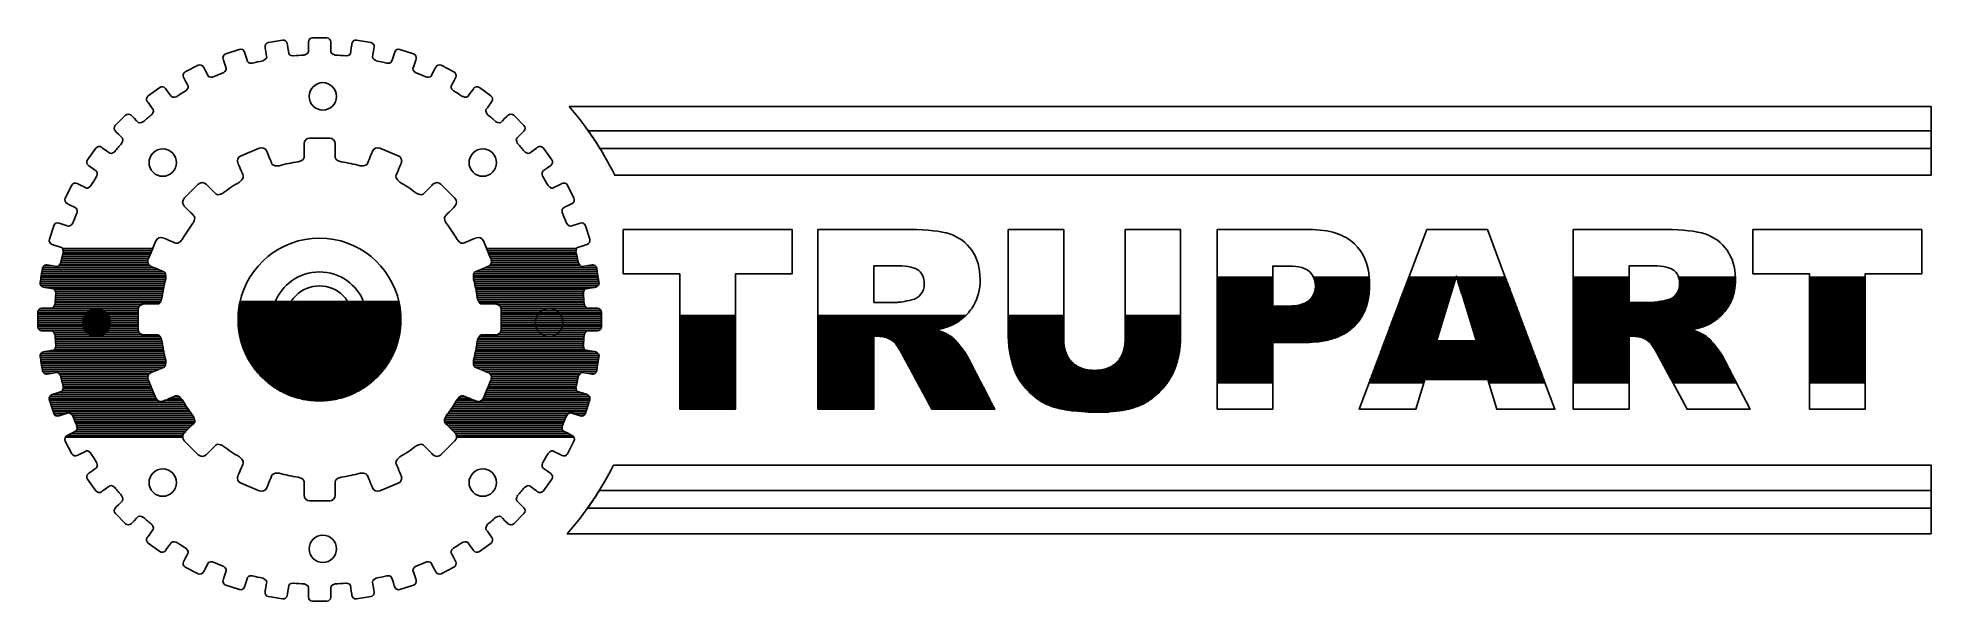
# Model space of a CAD drawing. Header units: inches. Extents: x -18.82 to -13.93, y 5.38 to 6.84.
import ezdxf

# ---------------------------------------------------------------- set-up
doc = ezdxf.new("R2010")
doc.units = ezdxf.units.IN
doc.header["$MEASUREMENT"] = 0
doc.layers.add('Layer 1', color=7, linetype='Continuous')

msp = doc.modelspace()

# ---------------------------------------------------------------- linework, layer by layer
at = {"layer": 'Layer 1', "color": 251}
for points, knots in [([(-18.1108, 6.836), (-18.1108, 6.836), (-18.0738, 6.836), (-18.0738, 6.836), (-18.0738, 6.836), (-18.068, 6.836), (-18.0633, 6.8313), (-18.0633, 6.8255), (-18.0633, 6.8255), (-18.0633, 6.8255), (-18.0633, 6.8046), (-18.0633, 6.7995), (-18.0633, 6.7995), (-18.0633, 6.7944), (-18.0522, 6.7915), (-18.0522, 6.7915), (-18.0522, 6.7915), (-18.0522, 6.7915), (-18.0522, 6.7914), (-18.0522, 6.7914), (-18.0522, 6.7914), (-18.043, 6.7909), (-18.0339, 6.7902), (-18.0249, 6.7894), (-18.0249, 6.7894), (-18.0242, 6.7894), (-18.0135, 6.7906), (-18.0128, 6.7955), (-18.0128, 6.7955), (-18.0119, 6.8006), (-18.0087, 6.8212), (-18.0087, 6.8212), (-18.0087, 6.8212), (-18.0078, 6.827), (-18.0024, 6.8309), (-17.9966, 6.8299), (-17.9966, 6.8299), (-17.9966, 6.8299), (-17.9601, 6.8241), (-17.9601, 6.8241), (-17.9601, 6.8241), (-17.9544, 6.8233), (-17.9504, 6.8179), (-17.9514, 6.8121), (-17.9514, 6.8121), (-17.9514, 6.8121), (-17.9546, 6.7915), (-17.9554, 6.7864), (-17.9554, 6.7864), (-17.9562, 6.7814), (-17.9457, 6.7768), (-17.9457, 6.7768), (-17.9457, 6.7768), (-17.9457, 6.7768), (-17.9457, 6.7768), (-17.9457, 6.7768), (-17.9457, 6.7768), (-17.9365, 6.7748), (-17.9274, 6.7727), (-17.9185, 6.7704), (-17.9185, 6.7704), (-17.916, 6.7703), (-17.9074, 6.7704), (-17.9061, 6.7746), (-17.9061, 6.7746), (-17.9045, 6.7795), (-17.898, 6.7993), (-17.898, 6.7993), (-17.898, 6.7993), (-17.8963, 6.8049), (-17.8903, 6.8079), (-17.8848, 6.8061), (-17.8848, 6.8061), (-17.8848, 6.8061), (-17.8496, 6.7947), (-17.8496, 6.7947), (-17.8496, 6.7947), (-17.8441, 6.7929), (-17.841, 6.7869), (-17.8428, 6.7814), (-17.8428, 6.7814), (-17.8428, 6.7814), (-17.8493, 6.7616), (-17.8509, 6.7567), (-17.8509, 6.7567), (-17.8525, 6.7518), (-17.8429, 6.7457), (-17.8427, 6.7456), (-17.8427, 6.7456), (-17.8342, 6.7423), (-17.8257, 6.7388), (-17.8173, 6.7351), (-17.8173, 6.7351), (-17.8159, 6.7348), (-17.8062, 6.733), (-17.804, 6.7373), (-17.804, 6.7373), (-17.8017, 6.7419), (-17.7922, 6.7604), (-17.7922, 6.7604), (-17.7922, 6.7604), (-17.7896, 6.7656), (-17.7833, 6.7677), (-17.7781, 6.765), (-17.7781, 6.765), (-17.7781, 6.765), (-17.7451, 6.7483), (-17.7451, 6.7483), (-17.7451, 6.7483), (-17.7399, 6.7456), (-17.7379, 6.7392), (-17.7405, 6.7341), (-17.7405, 6.7341), (-17.7405, 6.7341), (-17.75, 6.7155), (-17.7523, 6.7109), (-17.7523, 6.7109), (-17.7546, 6.7063), (-17.746, 6.6987), (-17.746, 6.6987), (-17.746, 6.6987), (-17.746, 6.6987), (-17.746, 6.6987), (-17.746, 6.6987), (-17.746, 6.6987), (-17.7382, 6.6941), (-17.7305, 6.6893), (-17.7228, 6.6844), (-17.7228, 6.6844), (-17.7228, 6.6844), (-17.7228, 6.6845), (-17.7228, 6.6845), (-17.7228, 6.6845), (-17.7228, 6.6845), (-17.7121, 6.6803), (-17.709, 6.6844), (-17.709, 6.6844), (-17.706, 6.6886), (-17.6937, 6.7055), (-17.6937, 6.7055), (-17.6937, 6.7055), (-17.6904, 6.7102), (-17.6838, 6.7112), (-17.6791, 6.7078), (-17.6791, 6.7078), (-17.6791, 6.7078), (-17.6492, 6.686), (-17.6492, 6.686), (-17.6492, 6.686), (-17.6444, 6.6826), (-17.6434, 6.676), (-17.6468, 6.6713), (-17.6468, 6.6713), (-17.6468, 6.6713), (-17.659, 6.6545), (-17.6621, 6.6503), (-17.6621, 6.6503), (-17.6651, 6.6462), (-17.658, 6.6375), (-17.6578, 6.6373), (-17.6578, 6.6373), (-17.6508, 6.6315), (-17.6439, 6.6255), (-17.6371, 6.6195), (-17.6371, 6.6195), (-17.6371, 6.6195), (-17.637, 6.6195), (-17.637, 6.6195), (-17.637, 6.6195), (-17.637, 6.6195), (-17.6271, 6.6137), (-17.6235, 6.6173), (-17.6235, 6.6173), (-17.6199, 6.621), (-17.6051, 6.6357), (-17.6051, 6.6357), (-17.6051, 6.6357), (-17.601, 6.6398), (-17.5944, 6.6398), (-17.5903, 6.6357), (-17.5903, 6.6357), (-17.5903, 6.6357), (-17.5641, 6.6095), (-17.5641, 6.6095), (-17.5641, 6.6095), (-17.56, 6.6054), (-17.56, 6.5988), (-17.5641, 6.5947), (-17.5641, 6.5947), (-17.5641, 6.5947), (-17.5788, 6.58), (-17.5825, 6.5763), (-17.5825, 6.5763), (-17.5861, 6.5727), (-17.5802, 6.5627), (-17.5802, 6.5627), (-17.5802, 6.5627), (-17.5802, 6.5627), (-17.5803, 6.5626), (-17.5803, 6.5626), (-17.5803, 6.5626), (-17.5743, 6.5558), (-17.5683, 6.549), (-17.5625, 6.542), (-17.5625, 6.542), (-17.5621, 6.5416), (-17.5536, 6.5348), (-17.5495, 6.5377), (-17.5495, 6.5377), (-17.5454, 6.5408), (-17.5285, 6.553), (-17.5285, 6.553), (-17.5285, 6.553), (-17.5238, 6.5564), (-17.5172, 6.5554), (-17.5138, 6.5507), (-17.5138, 6.5507), (-17.5138, 6.5507), (-17.492, 6.5208), (-17.492, 6.5208), (-17.492, 6.5208), (-17.4887, 6.5161), (-17.4897, 6.5095), (-17.4944, 6.506), (-17.4944, 6.506), (-17.4944, 6.506), (-17.5113, 6.4938), (-17.5154, 6.4908), (-17.5154, 6.4908), (-17.5195, 6.4878), (-17.5153, 6.477), (-17.5153, 6.477), (-17.5153, 6.477), (-17.5153, 6.477), (-17.5154, 6.477), (-17.5154, 6.477), (-17.5154, 6.477), (-17.5105, 6.4694), (-17.5057, 6.4616), (-17.5011, 6.4538), (-17.5011, 6.4538), (-17.5011, 6.4538), (-17.5011, 6.4538), (-17.5011, 6.4538), (-17.5011, 6.4538), (-17.5011, 6.4538), (-17.4935, 6.4452), (-17.4889, 6.4475), (-17.4889, 6.4475), (-17.4843, 6.4499), (-17.4657, 6.4593), (-17.4657, 6.4593), (-17.4657, 6.4593), (-17.4606, 6.462), (-17.4543, 6.4599), (-17.4516, 6.4547), (-17.4516, 6.4547), (-17.4516, 6.4547), (-17.4348, 6.4217), (-17.4348, 6.4217), (-17.4348, 6.4217), (-17.4322, 6.4166), (-17.4342, 6.4102), (-17.4394, 6.4076), (-17.4394, 6.4076), (-17.4394, 6.4076), (-17.458, 6.3981), (-17.4626, 6.3958), (-17.4626, 6.3958), (-17.467, 6.3936), (-17.4648, 6.3831), (-17.4646, 6.3823), (-17.4646, 6.3823), (-17.461, 6.374), (-17.4575, 6.3655), (-17.4542, 6.357), (-17.4542, 6.357), (-17.4541, 6.3568), (-17.448, 6.3474), (-17.4431, 6.3489), (-17.4431, 6.3489), (-17.4382, 6.3505), (-17.4184, 6.357), (-17.4184, 6.357), (-17.4184, 6.357), (-17.4129, 6.3588), (-17.407, 6.3558), (-17.4052, 6.3502), (-17.4052, 6.3502), (-17.4052, 6.3502), (-17.3937, 6.315), (-17.3937, 6.315), (-17.3937, 6.315), (-17.392, 6.3095), (-17.395, 6.3035), (-17.4005, 6.3018), (-17.4005, 6.3018), (-17.4005, 6.3018), (-17.4203, 6.2954), (-17.4252, 6.2938), (-17.4252, 6.2938), (-17.4277, 6.2929), (-17.4287, 6.2894), (-17.4292, 6.2863), (-17.4292, 6.2863), (-17.4292, 6.2863), (-17.6585, 6.2863), (-17.6585, 6.2863), (-17.6585, 6.2863), (-17.6585, 6.2863), (-17.6686, 6.3107), (-17.6686, 6.3107), (-17.6686, 6.3107), (-17.6717, 6.3181), (-17.6802, 6.3216), (-17.6876, 6.3186), (-17.6876, 6.3186), (-17.6876, 6.3186), (-17.7142, 6.3075), (-17.7208, 6.3048), (-17.7208, 6.3048), (-17.7273, 6.3021), (-17.7369, 6.3148), (-17.7369, 6.3148), (-17.7369, 6.3148), (-17.7369, 6.3148), (-17.7369, 6.3148), (-17.7369, 6.3148), (-17.7369, 6.3148), (-17.7454, 6.3292), (-17.7547, 6.3432), (-17.7648, 6.3565), (-17.7648, 6.3565), (-17.7648, 6.3565), (-17.7648, 6.3565), (-17.7648, 6.3565), (-17.7648, 6.3565), (-17.7648, 6.3565), (-17.7729, 6.3702), (-17.7678, 6.3752), (-17.7678, 6.3752), (-17.7628, 6.3802), (-17.7424, 6.4006), (-17.7424, 6.4006), (-17.7424, 6.4006), (-17.7367, 6.4063), (-17.7367, 6.4155), (-17.7424, 6.4212), (-17.7424, 6.4212), (-17.7424, 6.4212), (-17.7786, 6.4573), (-17.7786, 6.4573), (-17.7786, 6.4573), (-17.7843, 6.463), (-17.7935, 6.463), (-17.7992, 6.4573), (-17.7992, 6.4573), (-17.7992, 6.4573), (-17.8195, 6.437), (-17.8245, 6.4319), (-17.8245, 6.4319), (-17.8295, 6.4269), (-17.8433, 6.435), (-17.8433, 6.435), (-17.8433, 6.435), (-17.8433, 6.435), (-17.8433, 6.435), (-17.8433, 6.435), (-17.8433, 6.435), (-17.8566, 6.4451), (-17.8705, 6.4544), (-17.885, 6.4629), (-17.885, 6.4629), (-17.885, 6.4629), (-17.885, 6.4629), (-17.885, 6.4629), (-17.885, 6.4629), (-17.885, 6.4629), (-17.8977, 6.4725), (-17.895, 6.479), (-17.895, 6.479), (-17.8923, 6.4856), (-17.8812, 6.5122), (-17.8812, 6.5122), (-17.8812, 6.5122), (-17.8782, 6.5196), (-17.8817, 6.5282), (-17.8891, 6.5312), (-17.8891, 6.5312), (-17.8891, 6.5312), (-17.9364, 6.5508), (-17.9364, 6.5508), (-17.9364, 6.5508), (-17.9438, 6.5538), (-17.9523, 6.5503), (-17.9554, 6.5429), (-17.9554, 6.5429), (-17.9554, 6.5429), (-17.9664, 6.5163), (-17.9691, 6.5097), (-17.9691, 6.5097), (-17.9716, 6.5036), (-17.9854, 6.5051), (-17.9873, 6.5053), (-17.9873, 6.5053), (-18.0035, 6.5096), (-18.02, 6.5129), (-18.0368, 6.5151), (-18.0368, 6.5151), (-18.0368, 6.5151), (-18.0368, 6.5152), (-18.0368, 6.5152), (-18.0368, 6.5152), (-18.0368, 6.5152), (-18.0522, 6.5192), (-18.0522, 6.5263), (-18.0522, 6.5263), (-18.0522, 6.5334), (-18.0522, 6.5622), (-18.0522, 6.5622), (-18.0522, 6.5622), (-18.0522, 6.5702), (-18.0587, 6.5767), (-18.0667, 6.5767), (-18.0667, 6.5767), (-18.0667, 6.5767), (-18.1179, 6.5767), (-18.1179, 6.5767), (-18.1179, 6.5767), (-18.1259, 6.5767), (-18.1324, 6.5702), (-18.1324, 6.5622), (-18.1324, 6.5622), (-18.1324, 6.5622), (-18.1324, 6.5334), (-18.1324, 6.5263), (-18.1324, 6.5263), (-18.1324, 6.5192), (-18.1478, 6.5152), (-18.1478, 6.5152), (-18.1478, 6.5152), (-18.1478, 6.5152), (-18.1478, 6.5151), (-18.1478, 6.5151), (-18.1478, 6.5151), (-18.1646, 6.5129), (-18.1812, 6.5096), (-18.1973, 6.5054), (-18.1973, 6.5054), (-18.1992, 6.5051), (-18.213, 6.5036), (-18.2155, 6.5097), (-18.2155, 6.5097), (-18.2182, 6.5163), (-18.2292, 6.5429), (-18.2292, 6.5429), (-18.2292, 6.5429), (-18.2323, 6.5503), (-18.2408, 6.5538), (-18.2482, 6.5508), (-18.2482, 6.5508), (-18.2482, 6.5508), (-18.2955, 6.5312), (-18.2955, 6.5312), (-18.2955, 6.5312), (-18.3029, 6.5282), (-18.3064, 6.5196), (-18.3034, 6.5122), (-18.3034, 6.5122), (-18.3034, 6.5122), (-18.2924, 6.4856), (-18.2896, 6.479), (-18.2896, 6.479), (-18.2869, 6.4725), (-18.2996, 6.4629), (-18.2996, 6.4629), (-18.2996, 6.4629), (-18.2996, 6.4629), (-18.2996, 6.4629), (-18.2996, 6.4629), (-18.2996, 6.4629), (-18.3141, 6.4544), (-18.328, 6.4451), (-18.3413, 6.435), (-18.3413, 6.435), (-18.3413, 6.435), (-18.3414, 6.435), (-18.3414, 6.435), (-18.3414, 6.435), (-18.3414, 6.435), (-18.3551, 6.4269), (-18.3601, 6.4319), (-18.3601, 6.4319), (-18.3651, 6.437), (-18.3855, 6.4573), (-18.3855, 6.4573), (-18.3855, 6.4573), (-18.3911, 6.463), (-18.4003, 6.463), (-18.406, 6.4573), (-18.406, 6.4573), (-18.406, 6.4573), (-18.4422, 6.4212), (-18.4422, 6.4212), (-18.4422, 6.4212), (-18.4479, 6.4155), (-18.4479, 6.4063), (-18.4422, 6.4006), (-18.4422, 6.4006), (-18.4422, 6.4006), (-18.4218, 6.3802), (-18.4168, 6.3752), (-18.4168, 6.3752), (-18.4118, 6.3702), (-18.4198, 6.3565), (-18.4198, 6.3565), (-18.4198, 6.3565), (-18.4198, 6.3565), (-18.4198, 6.3565), (-18.4198, 6.3565), (-18.4198, 6.3565), (-18.4299, 6.3432), (-18.4392, 6.3293), (-18.4477, 6.3147), (-18.4477, 6.3147), (-18.4477, 6.3147), (-18.4477, 6.3148), (-18.4477, 6.3148), (-18.4477, 6.3148), (-18.4477, 6.3148), (-18.4573, 6.3021), (-18.4638, 6.3048), (-18.4638, 6.3048), (-18.4704, 6.3075), (-18.497, 6.3186), (-18.497, 6.3186), (-18.497, 6.3186), (-18.5045, 6.3216), (-18.5129, 6.3181), (-18.516, 6.3107), (-18.516, 6.3107), (-18.516, 6.3107), (-18.5261, 6.2863), (-18.5261, 6.2863), (-18.5261, 6.2863), (-18.5261, 6.2863), (-18.7555, 6.2863), (-18.7555, 6.2863), (-18.7555, 6.2863), (-18.7559, 6.2894), (-18.7569, 6.2929), (-18.7594, 6.2937), (-18.7594, 6.2937), (-18.7643, 6.2953), (-18.7841, 6.3017), (-18.7841, 6.3017), (-18.7841, 6.3017), (-18.7897, 6.3035), (-18.7927, 6.3095), (-18.7909, 6.315), (-18.7909, 6.315), (-18.7909, 6.315), (-18.7795, 6.3502), (-18.7795, 6.3502), (-18.7795, 6.3502), (-18.7777, 6.3557), (-18.7718, 6.3587), (-18.7662, 6.3569), (-18.7662, 6.3569), (-18.7662, 6.3569), (-18.7464, 6.3505), (-18.7415, 6.3489), (-18.7415, 6.3489), (-18.7367, 6.3473), (-18.7306, 6.3568), (-18.7305, 6.357), (-18.7305, 6.357), (-18.7271, 6.3656), (-18.7236, 6.374), (-18.72, 6.3824), (-18.72, 6.3824), (-18.7198, 6.3834), (-18.7178, 6.3936), (-18.7221, 6.3958), (-18.7221, 6.3958), (-18.7267, 6.3981), (-18.7453, 6.4076), (-18.7453, 6.4076), (-18.7453, 6.4076), (-18.7504, 6.4102), (-18.7525, 6.4166), (-18.7499, 6.4217), (-18.7499, 6.4217), (-18.7499, 6.4217), (-18.7331, 6.4547), (-18.7331, 6.4547), (-18.7331, 6.4547), (-18.7304, 6.4599), (-18.7241, 6.462), (-18.7189, 6.4593), (-18.7189, 6.4593), (-18.7189, 6.4593), (-18.7003, 6.4498), (-18.6958, 6.4475), (-18.6958, 6.4475), (-18.6912, 6.4452), (-18.6835, 6.4538), (-18.6835, 6.4538), (-18.6835, 6.4538), (-18.6835, 6.4538), (-18.6835, 6.4538), (-18.6835, 6.4538), (-18.6835, 6.4538), (-18.6789, 6.4616), (-18.6741, 6.4693), (-18.6693, 6.477), (-18.6693, 6.477), (-18.6693, 6.477), (-18.6693, 6.477), (-18.6693, 6.477), (-18.6693, 6.477), (-18.6693, 6.477), (-18.6651, 6.4877), (-18.6693, 6.4908), (-18.6693, 6.4908), (-18.6734, 6.4938), (-18.6903, 6.506), (-18.6903, 6.506), (-18.6903, 6.506), (-18.695, 6.5095), (-18.696, 6.516), (-18.6926, 6.5207), (-18.6926, 6.5207), (-18.6926, 6.5207), (-18.6709, 6.5507), (-18.6709, 6.5507), (-18.6709, 6.5507), (-18.6675, 6.5553), (-18.6608, 6.5564), (-18.6562, 6.553), (-18.6562, 6.553), (-18.6562, 6.553), (-18.6393, 6.5407), (-18.6351, 6.5377), (-18.6351, 6.5377), (-18.6311, 6.5348), (-18.6226, 6.5417), (-18.6221, 6.5419), (-18.6221, 6.5419), (-18.6164, 6.549), (-18.6104, 6.5558), (-18.6043, 6.5626), (-18.6043, 6.5626), (-18.6043, 6.5626), (-18.6044, 6.5627), (-18.6044, 6.5627), (-18.6044, 6.5627), (-18.6044, 6.5627), (-18.5986, 6.5727), (-18.6022, 6.5763), (-18.6022, 6.5763), (-18.6058, 6.5799), (-18.6205, 6.5946), (-18.6205, 6.5946), (-18.6205, 6.5946), (-18.6247, 6.5988), (-18.6247, 6.6054), (-18.6206, 6.6095), (-18.6206, 6.6095), (-18.6206, 6.6095), (-18.5944, 6.6357), (-18.5944, 6.6357), (-18.5944, 6.6357), (-18.5903, 6.6398), (-18.5836, 6.6398), (-18.5795, 6.6357), (-18.5795, 6.6357), (-18.5795, 6.6357), (-18.5648, 6.6209), (-18.5611, 6.6173), (-18.5611, 6.6173), (-18.5575, 6.6137), (-18.5476, 6.6195), (-18.5476, 6.6195), (-18.5476, 6.6195), (-18.5476, 6.6195), (-18.5475, 6.6195), (-18.5475, 6.6195), (-18.5475, 6.6195), (-18.5407, 6.6255), (-18.5339, 6.6315), (-18.5268, 6.6373), (-18.5268, 6.6373), (-18.5265, 6.6377), (-18.5196, 6.6462), (-18.5226, 6.6503), (-18.5226, 6.6503), (-18.5256, 6.6544), (-18.5378, 6.6713), (-18.5378, 6.6713), (-18.5378, 6.6713), (-18.5412, 6.676), (-18.5403, 6.6826), (-18.5355, 6.686), (-18.5355, 6.686), (-18.5355, 6.686), (-18.5056, 6.7078), (-18.5056, 6.7078), (-18.5056, 6.7078), (-18.5009, 6.7112), (-18.4943, 6.7101), (-18.4909, 6.7054), (-18.4909, 6.7054), (-18.4909, 6.7054), (-18.4786, 6.6885), (-18.4756, 6.6844), (-18.4756, 6.6844), (-18.4726, 6.6802), (-18.4619, 6.6844), (-18.4619, 6.6844), (-18.4619, 6.6844), (-18.4619, 6.6844), (-18.4618, 6.6844), (-18.4618, 6.6844), (-18.4618, 6.6844), (-18.4542, 6.6893), (-18.4465, 6.6941), (-18.4386, 6.6987), (-18.4386, 6.6987), (-18.4386, 6.6987), (-18.4387, 6.6987), (-18.4387, 6.6987), (-18.4387, 6.6987), (-18.4387, 6.6987), (-18.4301, 6.7063), (-18.4324, 6.7109), (-18.4324, 6.7109), (-18.4347, 6.7155), (-18.4442, 6.7341), (-18.4442, 6.7341), (-18.4442, 6.7341), (-18.4468, 6.7392), (-18.4447, 6.7456), (-18.4396, 6.7482), (-18.4396, 6.7482), (-18.4396, 6.7482), (-18.4066, 6.765), (-18.4066, 6.765), (-18.4066, 6.765), (-18.4014, 6.7676), (-18.3951, 6.7656), (-18.3924, 6.7604), (-18.3924, 6.7604), (-18.3924, 6.7604), (-18.383, 6.7418), (-18.3806, 6.7373), (-18.3806, 6.7373), (-18.3784, 6.7329), (-18.3683, 6.7349), (-18.3672, 6.7351), (-18.3672, 6.7351), (-18.3589, 6.7388), (-18.3504, 6.7422), (-18.3419, 6.7456), (-18.3419, 6.7456), (-18.3416, 6.7458), (-18.3322, 6.7518), (-18.3338, 6.7567), (-18.3338, 6.7567), (-18.3354, 6.7615), (-18.3418, 6.7814), (-18.3418, 6.7814), (-18.3418, 6.7814), (-18.3436, 6.7869), (-18.3406, 6.7929), (-18.335, 6.7946), (-18.335, 6.7946), (-18.335, 6.7946), (-18.2999, 6.8061), (-18.2999, 6.8061), (-18.2999, 6.8061), (-18.2943, 6.8079), (-18.2884, 6.8049), (-18.2866, 6.7993), (-18.2866, 6.7993), (-18.2866, 6.7993), (-18.2802, 6.7794), (-18.2786, 6.7746), (-18.2786, 6.7746), (-18.2772, 6.7704), (-18.2685, 6.7703), (-18.2661, 6.7704), (-18.2661, 6.7704), (-18.2571, 6.7727), (-18.248, 6.7748), (-18.239, 6.7768), (-18.239, 6.7768), (-18.2386, 6.7769), (-18.2285, 6.7815), (-18.2292, 6.7864), (-18.2292, 6.7864), (-18.23, 6.7915), (-18.2333, 6.8121), (-18.2333, 6.8121), (-18.2333, 6.8121), (-18.2342, 6.8178), (-18.2303, 6.8233), (-18.2246, 6.8241), (-18.2246, 6.8241), (-18.2246, 6.8241), (-18.188, 6.8299), (-18.188, 6.8299), (-18.188, 6.8299), (-18.1823, 6.8309), (-18.1769, 6.827), (-18.176, 6.8212), (-18.176, 6.8212), (-18.176, 6.8212), (-18.1727, 6.8006), (-18.1719, 6.7955), (-18.1719, 6.7955), (-18.1712, 6.7906), (-18.1604, 6.7894), (-18.1598, 6.7894), (-18.1598, 6.7894), (-18.1507, 6.7902), (-18.1416, 6.7909), (-18.1325, 6.7914), (-18.1325, 6.7914), (-18.1325, 6.7914), (-18.1325, 6.7915), (-18.1325, 6.7915), (-18.1325, 6.7915), (-18.1325, 6.7915), (-18.1213, 6.7944), (-18.1213, 6.7995), (-18.1213, 6.7995), (-18.1213, 6.8046), (-18.1213, 6.8255), (-18.1213, 6.8255), (-18.1213, 6.8255), (-18.1213, 6.8313), (-18.1166, 6.836), (-18.1108, 6.836)], [0, 0, 0, 0, 0.004717, 0.004717, 0.004717, 0.004717, 0.009434, 0.009434, 0.009434, 0.009434, 0.014151, 0.014151, 0.014151, 0.014151, 0.018868, 0.018868, 0.018868, 0.018868, 0.023585, 0.023585, 0.023585, 0.023585, 0.028302, 0.028302, 0.028302, 0.028302, 0.033019, 0.033019, 0.033019, 0.033019, 0.037736, 0.037736, 0.037736, 0.037736, 0.042453, 0.042453, 0.042453, 0.042453, 0.04717, 0.04717, 0.04717, 0.04717, 0.051887, 0.051887, 0.051887, 0.051887, 0.056604, 0.056604, 0.056604, 0.056604, 0.061321, 0.061321, 0.061321, 0.061321, 0.066038, 0.066038, 0.066038, 0.066038, 0.070755, 0.070755, 0.070755, 0.070755, 0.075472, 0.075472, 0.075472, 0.075472, 0.080189, 0.080189, 0.080189, 0.080189, 0.084906, 0.084906, 0.084906, 0.084906, 0.089623, 0.089623, 0.089623, 0.089623, 0.09434, 0.09434, 0.09434, 0.09434, 0.099057, 0.099057, 0.099057, 0.099057, 0.103774, 0.103774, 0.103774, 0.103774, 0.108491, 0.108491, 0.108491, 0.108491, 0.113208, 0.113208, 0.113208, 0.113208, 0.117925, 0.117925, 0.117925, 0.117925, 0.122642, 0.122642, 0.122642, 0.122642, 0.127358, 0.127358, 0.127358, 0.127358, 0.132075, 0.132075, 0.132075, 0.132075, 0.136792, 0.136792, 0.136792, 0.136792, 0.141509, 0.141509, 0.141509, 0.141509, 0.146226, 0.146226, 0.146226, 0.146226, 0.150943, 0.150943, 0.150943, 0.150943, 0.15566, 0.15566, 0.15566, 0.15566, 0.160377, 0.160377, 0.160377, 0.160377, 0.165094, 0.165094, 0.165094, 0.165094, 0.169811, 0.169811, 0.169811, 0.169811, 0.174528, 0.174528, 0.174528, 0.174528, 0.179245, 0.179245, 0.179245, 0.179245, 0.183962, 0.183962, 0.183962, 0.183962, 0.188679, 0.188679, 0.188679, 0.188679, 0.193396, 0.193396, 0.193396, 0.193396, 0.198113, 0.198113, 0.198113, 0.198113, 0.20283, 0.20283, 0.20283, 0.20283, 0.207547, 0.207547, 0.207547, 0.207547, 0.212264, 0.212264, 0.212264, 0.212264, 0.216981, 0.216981, 0.216981, 0.216981, 0.221698, 0.221698, 0.221698, 0.221698, 0.226415, 0.226415, 0.226415, 0.226415, 0.231132, 0.231132, 0.231132, 0.231132, 0.235849, 0.235849, 0.235849, 0.235849, 0.240566, 0.240566, 0.240566, 0.240566, 0.245283, 0.245283, 0.245283, 0.245283, 0.25, 0.25, 0.25, 0.25, 0.254717, 0.254717, 0.254717, 0.254717, 0.259434, 0.259434, 0.259434, 0.259434, 0.264151, 0.264151, 0.264151, 0.264151, 0.268868, 0.268868, 0.268868, 0.268868, 0.273585, 0.273585, 0.273585, 0.273585, 0.278302, 0.278302, 0.278302, 0.278302, 0.283019, 0.283019, 0.283019, 0.283019, 0.287736, 0.287736, 0.287736, 0.287736, 0.292453, 0.292453, 0.292453, 0.292453, 0.29717, 0.29717, 0.29717, 0.29717, 0.301887, 0.301887, 0.301887, 0.301887, 0.306604, 0.306604, 0.306604, 0.306604, 0.311321, 0.311321, 0.311321, 0.311321, 0.316038, 0.316038, 0.316038, 0.316038, 0.320755, 0.320755, 0.320755, 0.320755, 0.325472, 0.325472, 0.325472, 0.325472, 0.330189, 0.330189, 0.330189, 0.330189, 0.334906, 0.334906, 0.334906, 0.334906, 0.339623, 0.339623, 0.339623, 0.339623, 0.34434, 0.34434, 0.34434, 0.34434, 0.349057, 0.349057, 0.349057, 0.349057, 0.353774, 0.353774, 0.353774, 0.353774, 0.358491, 0.358491, 0.358491, 0.358491, 0.363208, 0.363208, 0.363208, 0.363208, 0.367925, 0.367925, 0.367925, 0.367925, 0.372642, 0.372642, 0.372642, 0.372642, 0.377358, 0.377358, 0.377358, 0.377358, 0.382075, 0.382075, 0.382075, 0.382075, 0.386792, 0.386792, 0.386792, 0.386792, 0.391509, 0.391509, 0.391509, 0.391509, 0.396226, 0.396226, 0.396226, 0.396226, 0.400943, 0.400943, 0.400943, 0.400943, 0.40566, 0.40566, 0.40566, 0.40566, 0.410377, 0.410377, 0.410377, 0.410377, 0.415094, 0.415094, 0.415094, 0.415094, 0.419811, 0.419811, 0.419811, 0.419811, 0.424528, 0.424528, 0.424528, 0.424528, 0.429245, 0.429245, 0.429245, 0.429245, 0.433962, 0.433962, 0.433962, 0.433962, 0.438679, 0.438679, 0.438679, 0.438679, 0.443396, 0.443396, 0.443396, 0.443396, 0.448113, 0.448113, 0.448113, 0.448113, 0.45283, 0.45283, 0.45283, 0.45283, 0.457547, 0.457547, 0.457547, 0.457547, 0.462264, 0.462264, 0.462264, 0.462264, 0.466981, 0.466981, 0.466981, 0.466981, 0.471698, 0.471698, 0.471698, 0.471698, 0.476415, 0.476415, 0.476415, 0.476415, 0.481132, 0.481132, 0.481132, 0.481132, 0.485849, 0.485849, 0.485849, 0.485849, 0.490566, 0.490566, 0.490566, 0.490566, 0.495283, 0.495283, 0.495283, 0.495283, 0.5, 0.5, 0.5, 0.5, 0.504717, 0.504717, 0.504717, 0.504717, 0.509434, 0.509434, 0.509434, 0.509434, 0.514151, 0.514151, 0.514151, 0.514151, 0.518868, 0.518868, 0.518868, 0.518868, 0.523585, 0.523585, 0.523585, 0.523585, 0.528302, 0.528302, 0.528302, 0.528302, 0.533019, 0.533019, 0.533019, 0.533019, 0.537736, 0.537736, 0.537736, 0.537736, 0.542453, 0.542453, 0.542453, 0.542453, 0.54717, 0.54717, 0.54717, 0.54717, 0.551887, 0.551887, 0.551887, 0.551887, 0.556604, 0.556604, 0.556604, 0.556604, 0.561321, 0.561321, 0.561321, 0.561321, 0.566038, 0.566038, 0.566038, 0.566038, 0.570755, 0.570755, 0.570755, 0.570755, 0.575472, 0.575472, 0.575472, 0.575472, 0.580189, 0.580189, 0.580189, 0.580189, 0.584906, 0.584906, 0.584906, 0.584906, 0.589623, 0.589623, 0.589623, 0.589623, 0.59434, 0.59434, 0.59434, 0.59434, 0.599057, 0.599057, 0.599057, 0.599057, 0.603774, 0.603774, 0.603774, 0.603774, 0.608491, 0.608491, 0.608491, 0.608491, 0.613208, 0.613208, 0.613208, 0.613208, 0.617925, 0.617925, 0.617925, 0.617925, 0.622642, 0.622642, 0.622642, 0.622642, 0.627358, 0.627358, 0.627358, 0.627358, 0.632075, 0.632075, 0.632075, 0.632075, 0.636792, 0.636792, 0.636792, 0.636792, 0.641509, 0.641509, 0.641509, 0.641509, 0.646226, 0.646226, 0.646226, 0.646226, 0.650943, 0.650943, 0.650943, 0.650943, 0.65566, 0.65566, 0.65566, 0.65566, 0.660377, 0.660377, 0.660377, 0.660377, 0.665094, 0.665094, 0.665094, 0.665094, 0.669811, 0.669811, 0.669811, 0.669811, 0.674528, 0.674528, 0.674528, 0.674528, 0.679245, 0.679245, 0.679245, 0.679245, 0.683962, 0.683962, 0.683962, 0.683962, 0.688679, 0.688679, 0.688679, 0.688679, 0.693396, 0.693396, 0.693396, 0.693396, 0.698113, 0.698113, 0.698113, 0.698113, 0.70283, 0.70283, 0.70283, 0.70283, 0.707547, 0.707547, 0.707547, 0.707547, 0.712264, 0.712264, 0.712264, 0.712264, 0.716981, 0.716981, 0.716981, 0.716981, 0.721698, 0.721698, 0.721698, 0.721698, 0.726415, 0.726415, 0.726415, 0.726415, 0.731132, 0.731132, 0.731132, 0.731132, 0.735849, 0.735849, 0.735849, 0.735849, 0.740566, 0.740566, 0.740566, 0.740566, 0.745283, 0.745283, 0.745283, 0.745283, 0.75, 0.75, 0.75, 0.75, 0.754717, 0.754717, 0.754717, 0.754717, 0.759434, 0.759434, 0.759434, 0.759434, 0.764151, 0.764151, 0.764151, 0.764151, 0.768868, 0.768868, 0.768868, 0.768868, 0.773585, 0.773585, 0.773585, 0.773585, 0.778302, 0.778302, 0.778302, 0.778302, 0.783019, 0.783019, 0.783019, 0.783019, 0.787736, 0.787736, 0.787736, 0.787736, 0.792453, 0.792453, 0.792453, 0.792453, 0.79717, 0.79717, 0.79717, 0.79717, 0.801887, 0.801887, 0.801887, 0.801887, 0.806604, 0.806604, 0.806604, 0.806604, 0.811321, 0.811321, 0.811321, 0.811321, 0.816038, 0.816038, 0.816038, 0.816038, 0.820755, 0.820755, 0.820755, 0.820755, 0.825472, 0.825472, 0.825472, 0.825472, 0.830189, 0.830189, 0.830189, 0.830189, 0.834906, 0.834906, 0.834906, 0.834906, 0.839623, 0.839623, 0.839623, 0.839623, 0.84434, 0.84434, 0.84434, 0.84434, 0.849057, 0.849057, 0.849057, 0.849057, 0.853774, 0.853774, 0.853774, 0.853774, 0.858491, 0.858491, 0.858491, 0.858491, 0.863208, 0.863208, 0.863208, 0.863208, 0.867925, 0.867925, 0.867925, 0.867925, 0.872642, 0.872642, 0.872642, 0.872642, 0.877358, 0.877358, 0.877358, 0.877358, 0.882075, 0.882075, 0.882075, 0.882075, 0.886792, 0.886792, 0.886792, 0.886792, 0.891509, 0.891509, 0.891509, 0.891509, 0.896226, 0.896226, 0.896226, 0.896226, 0.900943, 0.900943, 0.900943, 0.900943, 0.90566, 0.90566, 0.90566, 0.90566, 0.910377, 0.910377, 0.910377, 0.910377, 0.915094, 0.915094, 0.915094, 0.915094, 0.919811, 0.919811, 0.919811, 0.919811, 0.924528, 0.924528, 0.924528, 0.924528, 0.929245, 0.929245, 0.929245, 0.929245, 0.933962, 0.933962, 0.933962, 0.933962, 0.938679, 0.938679, 0.938679, 0.938679, 0.943396, 0.943396, 0.943396, 0.943396, 0.948113, 0.948113, 0.948113, 0.948113, 0.95283, 0.95283, 0.95283, 0.95283, 0.957547, 0.957547, 0.957547, 0.957547, 0.962264, 0.962264, 0.962264, 0.962264, 0.966981, 0.966981, 0.966981, 0.966981, 0.971698, 0.971698, 0.971698, 0.971698, 0.976415, 0.976415, 0.976415, 0.976415, 0.981132, 0.981132, 0.981132, 0.981132, 0.985849, 0.985849, 0.985849, 0.985849, 0.990566, 0.990566, 0.990566, 0.990566, 1, 1, 1, 1]), ([(-18.523, 6.4882), (-18.5368, 6.502), (-18.5368, 6.5245), (-18.523, 6.5383), (-18.523, 6.5383), (-18.5092, 6.5522), (-18.4867, 6.5522), (-18.4729, 6.5383), (-18.4729, 6.5383), (-18.459, 6.5245), (-18.459, 6.502), (-18.4729, 6.4882), (-18.4729, 6.4882), (-18.4867, 6.4744), (-18.5092, 6.4744), (-18.523, 6.4882)], [0, 0, 0, 0, 0.2, 0.2, 0.2, 0.2, 0.4, 0.4, 0.4, 0.4, 0.6, 0.6, 0.6, 0.6, 1, 1, 1, 1]), ([(-17.6954, 6.5383), (-17.6816, 6.5522), (-17.6591, 6.5522), (-17.6453, 6.5383), (-17.6453, 6.5383), (-17.6314, 6.5245), (-17.6314, 6.502), (-17.6453, 6.4882), (-17.6453, 6.4882), (-17.6591, 6.4744), (-17.6816, 6.4744), (-17.6954, 6.4882), (-17.6954, 6.4882), (-17.7093, 6.502), (-17.7093, 6.5245), (-17.6954, 6.5383)], [0, 0, 0, 0, 0.2, 0.2, 0.2, 0.2, 0.4, 0.4, 0.4, 0.4, 0.6, 0.6, 0.6, 0.6, 1, 1, 1, 1]), ([(-15.7718, 6.2146), (-15.7718, 6.2146), (-15.7718, 6.3401), (-15.7718, 6.3401), (-15.7718, 6.3401), (-15.7718, 6.3401), (-15.5331, 6.3401), (-15.5331, 6.3401), (-15.5331, 6.3401), (-15.4811, 6.3401), (-15.4422, 6.3277), (-15.4163, 6.303), (-15.4163, 6.303), (-15.3937, 6.2815), (-15.381, 6.252), (-15.3781, 6.2146), (-15.3781, 6.2146), (-15.3781, 6.2146), (-15.5213, 6.2146), (-15.5213, 6.2146), (-15.5213, 6.2146), (-15.5237, 6.2204), (-15.5272, 6.2256), (-15.5318, 6.2304), (-15.5318, 6.2304), (-15.5415, 6.2405), (-15.5598, 6.2456), (-15.5866, 6.2456), (-15.5866, 6.2456), (-15.5866, 6.2456), (-15.6275, 6.2456), (-15.6275, 6.2456), (-15.6275, 6.2456), (-15.6275, 6.2456), (-15.6275, 6.2146), (-15.6275, 6.2146), (-15.6275, 6.2146), (-15.6275, 6.2146), (-15.7718, 6.2146), (-15.7718, 6.2146)], [0, 0, 0, 0, 0.090909, 0.090909, 0.090909, 0.090909, 0.181818, 0.181818, 0.181818, 0.181818, 0.272727, 0.272727, 0.272727, 0.272727, 0.363636, 0.363636, 0.363636, 0.363636, 0.454545, 0.454545, 0.454545, 0.454545, 0.545455, 0.545455, 0.545455, 0.545455, 0.636364, 0.636364, 0.636364, 0.636364, 0.727273, 0.727273, 0.727273, 0.727273, 0.818182, 0.818182, 0.818182, 0.818182, 1, 1, 1, 1]), ([(-15.2294, 6.3401), (-15.2294, 6.3401), (-15.0728, 6.3401), (-15.0728, 6.3401), (-15.0728, 6.3401), (-15.0728, 6.3401), (-15.0256, 6.2146), (-15.0256, 6.2146), (-15.0256, 6.2146), (-15.0256, 6.2146), (-15.1513, 6.2146), (-15.1513, 6.2146), (-15.1513, 6.2146), (-15.1513, 6.2146), (-15.1529, 6.2196), (-15.1529, 6.2196), (-15.1529, 6.2196), (-15.1529, 6.2196), (-15.1544, 6.2146), (-15.1544, 6.2146), (-15.1544, 6.2146), (-15.1544, 6.2146), (-15.2766, 6.2146), (-15.2766, 6.2146), (-15.2766, 6.2146), (-15.2766, 6.2146), (-15.2294, 6.3401), (-15.2294, 6.3401)], [0, 0, 0, 0, 0.125, 0.125, 0.125, 0.125, 0.25, 0.25, 0.25, 0.25, 0.375, 0.375, 0.375, 0.375, 0.5, 0.5, 0.5, 0.5, 0.625, 0.625, 0.625, 0.625, 0.75, 0.75, 0.75, 0.75, 1, 1, 1, 1]), ([(-14.8506, 6.2146), (-14.8506, 6.2146), (-14.8506, 6.3401), (-14.8506, 6.3401), (-14.8506, 6.3401), (-14.8506, 6.3401), (-14.6113, 6.3401), (-14.6113, 6.3401), (-14.6113, 6.3401), (-14.5669, 6.3401), (-14.533, 6.3363), (-14.5096, 6.3287), (-14.5096, 6.3287), (-14.4861, 6.321), (-14.4672, 6.3069), (-14.4528, 6.2864), (-14.4528, 6.2864), (-14.4391, 6.2666), (-14.4319, 6.2427), (-14.4313, 6.2146), (-14.4313, 6.2146), (-14.4313, 6.2146), (-14.5774, 6.2146), (-14.5774, 6.2146), (-14.5774, 6.2146), (-14.5796, 6.2226), (-14.5837, 6.2291), (-14.5898, 6.2342), (-14.5898, 6.2342), (-14.5993, 6.2422), (-14.6171, 6.2463), (-14.6433, 6.2463), (-14.6433, 6.2463), (-14.6433, 6.2463), (-14.7064, 6.2463), (-14.7064, 6.2463), (-14.7064, 6.2463), (-14.7064, 6.2463), (-14.7064, 6.2146), (-14.7064, 6.2146), (-14.7064, 6.2146), (-14.7064, 6.2146), (-14.8506, 6.2146), (-14.8506, 6.2146)], [0, 0, 0, 0, 0.083333, 0.083333, 0.083333, 0.083333, 0.166667, 0.166667, 0.166667, 0.166667, 0.25, 0.25, 0.25, 0.25, 0.333333, 0.333333, 0.333333, 0.333333, 0.416667, 0.416667, 0.416667, 0.416667, 0.5, 0.5, 0.5, 0.5, 0.583333, 0.583333, 0.583333, 0.583333, 0.666667, 0.666667, 0.666667, 0.666667, 0.75, 0.75, 0.75, 0.75, 0.833333, 0.833333, 0.833333, 0.833333, 1, 1, 1, 1]), ([(-14.386, 6.2253), (-14.386, 6.2253), (-14.386, 6.3401), (-14.386, 6.3401), (-14.386, 6.3401), (-14.386, 6.3401), (-13.9495, 6.3401), (-13.9495, 6.3401), (-13.9495, 6.3401), (-13.9495, 6.3401), (-13.9495, 6.2253), (-13.9495, 6.2253), (-13.9495, 6.2253), (-13.9495, 6.2253), (-14.0959, 6.2253), (-14.0959, 6.2253), (-14.0959, 6.2253), (-14.0959, 6.2253), (-14.0959, 6.2146), (-14.0959, 6.2146), (-14.0959, 6.2146), (-14.0959, 6.2146), (-14.2395, 6.2146), (-14.2395, 6.2146), (-14.2395, 6.2146), (-14.2395, 6.2146), (-14.2395, 6.2253), (-14.2395, 6.2253), (-14.2395, 6.2253), (-14.2395, 6.2253), (-14.386, 6.2253), (-14.386, 6.2253)], [0, 0, 0, 0, 0.111111, 0.111111, 0.111111, 0.111111, 0.222222, 0.222222, 0.222222, 0.222222, 0.333333, 0.333333, 0.333333, 0.333333, 0.444444, 0.444444, 0.444444, 0.444444, 0.555556, 0.555556, 0.555556, 0.555556, 0.666667, 0.666667, 0.666667, 0.666667, 0.777778, 0.777778, 0.777778, 0.777778, 1, 1, 1, 1]), ([(-18.7578, 6.2712), (-18.7578, 6.2712), (-18.5324, 6.2712), (-18.5324, 6.2712), (-18.5324, 6.2712), (-18.5324, 6.2712), (-18.5356, 6.2634), (-18.5356, 6.2634), (-18.5356, 6.2634), (-18.5366, 6.261), (-18.5369, 6.2585), (-18.5366, 6.2561), (-18.5366, 6.2561), (-18.5366, 6.2561), (-18.7612, 6.2561), (-18.7612, 6.2561), (-18.7612, 6.2561), (-18.7601, 6.2611), (-18.759, 6.2661), (-18.7578, 6.2712)], [0, 0, 0, 0, 0.166667, 0.166667, 0.166667, 0.166667, 0.333333, 0.333333, 0.333333, 0.333333, 0.5, 0.5, 0.5, 0.5, 0.666667, 0.666667, 0.666667, 0.666667, 1, 1, 1, 1]), ([(-18.7553, 6.2812), (-18.7553, 6.2812), (-18.5282, 6.2812), (-18.5282, 6.2812), (-18.5282, 6.2812), (-18.5282, 6.2812), (-18.5345, 6.2661), (-18.5345, 6.2661), (-18.5345, 6.2661), (-18.5345, 6.2661), (-18.7589, 6.2661), (-18.7589, 6.2661), (-18.7589, 6.2661), (-18.7578, 6.2712), (-18.7566, 6.2762), (-18.7553, 6.2812)], [0, 0, 0, 0, 0.2, 0.2, 0.2, 0.2, 0.4, 0.4, 0.4, 0.4, 0.6, 0.6, 0.6, 0.6, 1, 1, 1, 1]), ([(-18.7569, 6.2913), (-18.7569, 6.2913), (-18.524, 6.2913), (-18.524, 6.2913), (-18.524, 6.2913), (-18.524, 6.2913), (-18.5303, 6.2762), (-18.5303, 6.2762), (-18.5303, 6.2762), (-18.5303, 6.2762), (-18.7565, 6.2762), (-18.7565, 6.2762), (-18.7565, 6.2762), (-18.7565, 6.2762), (-18.7553, 6.2813), (-18.7553, 6.2813), (-18.7553, 6.2813), (-18.7552, 6.283), (-18.7552, 6.2882), (-18.7569, 6.2913)], [0, 0, 0, 0, 0.166667, 0.166667, 0.166667, 0.166667, 0.333333, 0.333333, 0.333333, 0.333333, 0.5, 0.5, 0.5, 0.5, 0.666667, 0.666667, 0.666667, 0.666667, 1, 1, 1, 1]), ([(-17.6606, 6.2913), (-17.6606, 6.2913), (-17.4278, 6.2913), (-17.4278, 6.2913), (-17.4278, 6.2913), (-17.4294, 6.2881), (-17.4294, 6.2829), (-17.4294, 6.2812), (-17.4294, 6.2812), (-17.429, 6.2795), (-17.4286, 6.2779), (-17.4281, 6.2762), (-17.4281, 6.2762), (-17.4281, 6.2762), (-17.6543, 6.2762), (-17.6543, 6.2762), (-17.6543, 6.2762), (-17.6543, 6.2762), (-17.6606, 6.2913), (-17.6606, 6.2913)], [0, 0, 0, 0, 0.166667, 0.166667, 0.166667, 0.166667, 0.333333, 0.333333, 0.333333, 0.333333, 0.5, 0.5, 0.5, 0.5, 0.666667, 0.666667, 0.666667, 0.666667, 1, 1, 1, 1]), ([(-17.6564, 6.2812), (-17.6564, 6.2812), (-17.4294, 6.2812), (-17.4294, 6.2812), (-17.4294, 6.2812), (-17.4294, 6.2812), (-17.4294, 6.2812), (-17.4294, 6.2812), (-17.4294, 6.2812), (-17.4281, 6.2762), (-17.4269, 6.2712), (-17.4257, 6.2661), (-17.4257, 6.2661), (-17.4257, 6.2661), (-17.6501, 6.2661), (-17.6501, 6.2661), (-17.6501, 6.2661), (-17.6501, 6.2661), (-17.6564, 6.2812), (-17.6564, 6.2812)], [0, 0, 0, 0, 0.166667, 0.166667, 0.166667, 0.166667, 0.333333, 0.333333, 0.333333, 0.333333, 0.5, 0.5, 0.5, 0.5, 0.666667, 0.666667, 0.666667, 0.666667, 1, 1, 1, 1]), ([(-17.6522, 6.2712), (-17.6522, 6.2712), (-17.4269, 6.2712), (-17.4269, 6.2712), (-17.4269, 6.2712), (-17.4257, 6.2662), (-17.4246, 6.2611), (-17.4235, 6.2561), (-17.4235, 6.2561), (-17.4235, 6.2561), (-17.648, 6.2561), (-17.648, 6.2561), (-17.648, 6.2561), (-17.6477, 6.2585), (-17.648, 6.261), (-17.649, 6.2634), (-17.649, 6.2634), (-17.649, 6.2634), (-17.6522, 6.2712), (-17.6522, 6.2712)], [0, 0, 0, 0, 0.166667, 0.166667, 0.166667, 0.166667, 0.333333, 0.333333, 0.333333, 0.333333, 0.5, 0.5, 0.5, 0.5, 0.666667, 0.666667, 0.666667, 0.666667, 1, 1, 1, 1]), ([(-18.812, 6.2208), (-18.812, 6.2208), (-18.4899, 6.2208), (-18.4899, 6.2208), (-18.4899, 6.2208), (-18.4897, 6.217), (-18.4901, 6.2134), (-18.4902, 6.2125), (-18.4902, 6.2125), (-18.4908, 6.2102), (-18.4913, 6.208), (-18.4919, 6.2057), (-18.4919, 6.2057), (-18.4919, 6.2057), (-18.8144, 6.2057), (-18.8144, 6.2057), (-18.8144, 6.2057), (-18.8144, 6.2057), (-18.812, 6.2208), (-18.812, 6.2208)], [0, 0, 0, 0, 0.166667, 0.166667, 0.166667, 0.166667, 0.333333, 0.333333, 0.333333, 0.333333, 0.5, 0.5, 0.5, 0.5, 0.666667, 0.666667, 0.666667, 0.666667, 1, 1, 1, 1]), ([(-18.8104, 6.2309), (-18.8104, 6.2309), (-18.495, 6.2309), (-18.495, 6.2309), (-18.495, 6.2309), (-18.495, 6.2309), (-18.4945, 6.2307), (-18.4945, 6.2307), (-18.4945, 6.2307), (-18.49, 6.2288), (-18.4897, 6.2206), (-18.4899, 6.2158), (-18.4899, 6.2158), (-18.4899, 6.2158), (-18.8128, 6.2158), (-18.8128, 6.2158), (-18.8128, 6.2158), (-18.8128, 6.2158), (-18.8104, 6.2309), (-18.8104, 6.2309)], [0, 0, 0, 0, 0.166667, 0.166667, 0.166667, 0.166667, 0.333333, 0.333333, 0.333333, 0.333333, 0.5, 0.5, 0.5, 0.5, 0.666667, 0.666667, 0.666667, 0.666667, 1, 1, 1, 1]), ([(-18.8087, 6.241), (-18.8087, 6.241), (-18.5193, 6.241), (-18.5193, 6.241), (-18.5193, 6.241), (-18.5109, 6.2375), (-18.4987, 6.2324), (-18.4945, 6.2307), (-18.4945, 6.2307), (-18.4927, 6.2299), (-18.4915, 6.2281), (-18.4908, 6.2259), (-18.4908, 6.2259), (-18.4908, 6.2259), (-18.8112, 6.2259), (-18.8112, 6.2259), (-18.8112, 6.2259), (-18.8112, 6.2259), (-18.809, 6.2397), (-18.809, 6.2397), (-18.809, 6.2397), (-18.8089, 6.2401), (-18.8088, 6.2406), (-18.8087, 6.241)], [0, 0, 0, 0, 0.142857, 0.142857, 0.142857, 0.142857, 0.285714, 0.285714, 0.285714, 0.285714, 0.428571, 0.428571, 0.428571, 0.428571, 0.571429, 0.571429, 0.571429, 0.571429, 0.714286, 0.714286, 0.714286, 0.714286, 1, 1, 1, 1]), ([(-18.7632, 6.251), (-18.7632, 6.251), (-18.535, 6.251), (-18.535, 6.251), (-18.535, 6.251), (-18.5335, 6.2481), (-18.531, 6.2458), (-18.5277, 6.2444), (-18.5277, 6.2444), (-18.5277, 6.2444), (-18.5072, 6.2359), (-18.5072, 6.2359), (-18.5072, 6.2359), (-18.5072, 6.2359), (-18.8096, 6.2359), (-18.8096, 6.2359), (-18.8096, 6.2359), (-18.8096, 6.2359), (-18.809, 6.2397), (-18.809, 6.2397), (-18.809, 6.2397), (-18.8081, 6.2455), (-18.8027, 6.2494), (-18.797, 6.2485), (-18.797, 6.2485), (-18.797, 6.2485), (-18.7764, 6.2452), (-18.7713, 6.2444), (-18.7713, 6.2444), (-18.768, 6.2439), (-18.765, 6.248), (-18.7632, 6.251)], [0, 0, 0, 0, 0.111111, 0.111111, 0.111111, 0.111111, 0.222222, 0.222222, 0.222222, 0.222222, 0.333333, 0.333333, 0.333333, 0.333333, 0.444444, 0.444444, 0.444444, 0.444444, 0.555556, 0.555556, 0.555556, 0.555556, 0.666667, 0.666667, 0.666667, 0.666667, 0.777778, 0.777778, 0.777778, 0.777778, 1, 1, 1, 1]), ([(-18.7814, 6.246), (-18.7814, 6.246), (-18.8055, 6.246), (-18.8055, 6.246), (-18.8055, 6.246), (-18.8032, 6.248), (-18.8001, 6.249), (-18.797, 6.2485), (-18.797, 6.2485), (-18.797, 6.2485), (-18.7814, 6.246), (-18.7814, 6.246)], [0, 0, 0, 0, 0.25, 0.25, 0.25, 0.25, 0.5, 0.5, 0.5, 0.5, 1, 1, 1, 1]), ([(-18.7601, 6.2611), (-18.7601, 6.2611), (-18.5363, 6.2611), (-18.5363, 6.2611), (-18.5363, 6.2611), (-18.5376, 6.2554), (-18.5353, 6.2494), (-18.5306, 6.246), (-18.5306, 6.246), (-18.5306, 6.246), (-18.7671, 6.246), (-18.7671, 6.246), (-18.7671, 6.246), (-18.764, 6.2487), (-18.7618, 6.2538), (-18.7616, 6.2541), (-18.7616, 6.2541), (-18.7616, 6.2541), (-18.7601, 6.2611), (-18.7601, 6.2611)], [0, 0, 0, 0, 0.166667, 0.166667, 0.166667, 0.166667, 0.333333, 0.333333, 0.333333, 0.333333, 0.5, 0.5, 0.5, 0.5, 0.666667, 0.666667, 0.666667, 0.666667, 1, 1, 1, 1]), ([(-17.6896, 6.2309), (-17.6896, 6.2309), (-17.3743, 6.2309), (-17.3743, 6.2309), (-17.3743, 6.2309), (-17.3743, 6.2309), (-17.3719, 6.2158), (-17.3719, 6.2158), (-17.3719, 6.2158), (-17.3719, 6.2158), (-17.6947, 6.2158), (-17.6947, 6.2158), (-17.6947, 6.2158), (-17.6949, 6.2206), (-17.6946, 6.2288), (-17.6901, 6.2307), (-17.6901, 6.2307), (-17.6901, 6.2307), (-17.6896, 6.2309), (-17.6896, 6.2309)], [0, 0, 0, 0, 0.166667, 0.166667, 0.166667, 0.166667, 0.333333, 0.333333, 0.333333, 0.333333, 0.5, 0.5, 0.5, 0.5, 0.666667, 0.666667, 0.666667, 0.666667, 1, 1, 1, 1]), ([(-17.6947, 6.2208), (-17.6947, 6.2208), (-17.3727, 6.2208), (-17.3727, 6.2208), (-17.3727, 6.2208), (-17.3727, 6.2208), (-17.3703, 6.2057), (-17.3703, 6.2057), (-17.3703, 6.2057), (-17.3703, 6.2057), (-17.6927, 6.2057), (-17.6927, 6.2057), (-17.6927, 6.2057), (-17.6933, 6.208), (-17.6939, 6.2102), (-17.6945, 6.2125), (-17.6945, 6.2125), (-17.6946, 6.2134), (-17.6949, 6.217), (-17.6947, 6.2208)], [0, 0, 0, 0, 0.166667, 0.166667, 0.166667, 0.166667, 0.333333, 0.333333, 0.333333, 0.333333, 0.5, 0.5, 0.5, 0.5, 0.666667, 0.666667, 0.666667, 0.666667, 1, 1, 1, 1]), ([(-17.6652, 6.241), (-17.6652, 6.241), (-17.3759, 6.241), (-17.3759, 6.241), (-17.3759, 6.241), (-17.3758, 6.2406), (-17.3757, 6.2401), (-17.3757, 6.2397), (-17.3757, 6.2397), (-17.3757, 6.2397), (-17.3735, 6.2259), (-17.3735, 6.2259), (-17.3735, 6.2259), (-17.3735, 6.2259), (-17.6938, 6.2259), (-17.6938, 6.2259), (-17.6938, 6.2259), (-17.6931, 6.2281), (-17.6919, 6.2299), (-17.6901, 6.2307), (-17.6901, 6.2307), (-17.6901, 6.2307), (-17.6652, 6.241), (-17.6652, 6.241)], [0, 0, 0, 0, 0.142857, 0.142857, 0.142857, 0.142857, 0.285714, 0.285714, 0.285714, 0.285714, 0.428571, 0.428571, 0.428571, 0.428571, 0.571429, 0.571429, 0.571429, 0.571429, 0.714286, 0.714286, 0.714286, 0.714286, 1, 1, 1, 1]), ([(-17.6496, 6.251), (-17.6496, 6.251), (-17.4214, 6.251), (-17.4214, 6.251), (-17.4214, 6.251), (-17.4197, 6.248), (-17.4166, 6.2439), (-17.4134, 6.2444), (-17.4134, 6.2444), (-17.4083, 6.2452), (-17.3877, 6.2485), (-17.3877, 6.2485), (-17.3877, 6.2485), (-17.382, 6.2494), (-17.3766, 6.2455), (-17.3757, 6.2397), (-17.3757, 6.2397), (-17.3757, 6.2397), (-17.3751, 6.2359), (-17.3751, 6.2359), (-17.3751, 6.2359), (-17.3751, 6.2359), (-17.6774, 6.2359), (-17.6774, 6.2359), (-17.6774, 6.2359), (-17.6774, 6.2359), (-17.6569, 6.2444), (-17.6569, 6.2444), (-17.6569, 6.2444), (-17.6536, 6.2458), (-17.6511, 6.2482), (-17.6496, 6.251)], [0, 0, 0, 0, 0.111111, 0.111111, 0.111111, 0.111111, 0.222222, 0.222222, 0.222222, 0.222222, 0.333333, 0.333333, 0.333333, 0.333333, 0.444444, 0.444444, 0.444444, 0.444444, 0.555556, 0.555556, 0.555556, 0.555556, 0.666667, 0.666667, 0.666667, 0.666667, 0.777778, 0.777778, 0.777778, 0.777778, 1, 1, 1, 1]), ([(-17.6483, 6.2611), (-17.6483, 6.2611), (-17.4246, 6.2611), (-17.4246, 6.2611), (-17.4246, 6.2611), (-17.4246, 6.2611), (-17.423, 6.2541), (-17.423, 6.2541), (-17.423, 6.2541), (-17.4229, 6.2539), (-17.4206, 6.2487), (-17.4176, 6.246), (-17.4176, 6.246), (-17.4176, 6.246), (-17.654, 6.246), (-17.654, 6.246), (-17.654, 6.246), (-17.6493, 6.2494), (-17.6469, 6.2554), (-17.6483, 6.2611)], [0, 0, 0, 0, 0.166667, 0.166667, 0.166667, 0.166667, 0.333333, 0.333333, 0.333333, 0.333333, 0.5, 0.5, 0.5, 0.5, 0.666667, 0.666667, 0.666667, 0.666667, 1, 1, 1, 1]), ([(-17.3791, 6.246), (-17.3791, 6.246), (-17.4033, 6.246), (-17.4033, 6.246), (-17.4033, 6.246), (-17.4033, 6.246), (-17.3877, 6.2485), (-17.3877, 6.2485), (-17.3877, 6.2485), (-17.3845, 6.249), (-17.3814, 6.248), (-17.3791, 6.246)], [0, 0, 0, 0, 0.25, 0.25, 0.25, 0.25, 0.5, 0.5, 0.5, 0.5, 1, 1, 1, 1]), ([(-15.7718, 6.209), (-15.7718, 6.209), (-15.7718, 6.2174), (-15.7718, 6.2174), (-15.7718, 6.2174), (-15.7718, 6.2174), (-15.6275, 6.2174), (-15.6275, 6.2174), (-15.6275, 6.2174), (-15.6275, 6.2174), (-15.6275, 6.209), (-15.6275, 6.209), (-15.6275, 6.209), (-15.6275, 6.209), (-15.7718, 6.209), (-15.7718, 6.209)], [0, 0, 0, 0, 0.2, 0.2, 0.2, 0.2, 0.4, 0.4, 0.4, 0.4, 0.6, 0.6, 0.6, 0.6, 1, 1, 1, 1]), ([(-15.5226, 6.2174), (-15.5226, 6.2174), (-15.3783, 6.2174), (-15.3783, 6.2174), (-15.3783, 6.2174), (-15.3781, 6.2147), (-15.3779, 6.2118), (-15.3777, 6.209), (-15.3777, 6.209), (-15.3777, 6.209), (-15.5193, 6.209), (-15.5193, 6.209), (-15.5193, 6.209), (-15.5202, 6.2119), (-15.5213, 6.2147), (-15.5226, 6.2174)], [0, 0, 0, 0, 0.2, 0.2, 0.2, 0.2, 0.4, 0.4, 0.4, 0.4, 0.6, 0.6, 0.6, 0.6, 1, 1, 1, 1]), ([(-15.2755, 6.2174), (-15.2755, 6.2174), (-15.1535, 6.2174), (-15.1535, 6.2174), (-15.1535, 6.2174), (-15.1535, 6.2174), (-15.1561, 6.209), (-15.1561, 6.209), (-15.1561, 6.209), (-15.1561, 6.209), (-15.2787, 6.209), (-15.2787, 6.209), (-15.2787, 6.209), (-15.2787, 6.209), (-15.2755, 6.2174), (-15.2755, 6.2174)], [0, 0, 0, 0, 0.2, 0.2, 0.2, 0.2, 0.4, 0.4, 0.4, 0.4, 0.6, 0.6, 0.6, 0.6, 1, 1, 1, 1]), ([(-15.1522, 6.2174), (-15.1522, 6.2174), (-15.0267, 6.2174), (-15.0267, 6.2174), (-15.0267, 6.2174), (-15.0267, 6.2174), (-15.0235, 6.209), (-15.0235, 6.209), (-15.0235, 6.209), (-15.0235, 6.209), (-15.1496, 6.209), (-15.1496, 6.209), (-15.1496, 6.209), (-15.1496, 6.209), (-15.1522, 6.2174), (-15.1522, 6.2174)], [0, 0, 0, 0, 0.2, 0.2, 0.2, 0.2, 0.4, 0.4, 0.4, 0.4, 0.6, 0.6, 0.6, 0.6, 1, 1, 1, 1]), ([(-14.8506, 6.209), (-14.8506, 6.209), (-14.8506, 6.2174), (-14.8506, 6.2174), (-14.8506, 6.2174), (-14.8506, 6.2174), (-14.7064, 6.2174), (-14.7064, 6.2174), (-14.7064, 6.2174), (-14.7064, 6.2174), (-14.7064, 6.209), (-14.7064, 6.209), (-14.7064, 6.209), (-14.7064, 6.209), (-14.8506, 6.209), (-14.8506, 6.209)], [0, 0, 0, 0, 0.2, 0.2, 0.2, 0.2, 0.4, 0.4, 0.4, 0.4, 0.6, 0.6, 0.6, 0.6, 1, 1, 1, 1]), ([(-14.5783, 6.2174), (-14.5783, 6.2174), (-14.4314, 6.2174), (-14.4314, 6.2174), (-14.4314, 6.2174), (-14.4313, 6.2153), (-14.4313, 6.2132), (-14.4313, 6.2111), (-14.4313, 6.2111), (-14.4313, 6.2111), (-14.4313, 6.209), (-14.4313, 6.209), (-14.4313, 6.209), (-14.4313, 6.209), (-14.5762, 6.209), (-14.5762, 6.209), (-14.5762, 6.209), (-14.5766, 6.212), (-14.5773, 6.2148), (-14.5783, 6.2174)], [0, 0, 0, 0, 0.166667, 0.166667, 0.166667, 0.166667, 0.333333, 0.333333, 0.333333, 0.333333, 0.5, 0.5, 0.5, 0.5, 0.666667, 0.666667, 0.666667, 0.666667, 1, 1, 1, 1]), ([(-14.2395, 6.2174), (-14.2395, 6.2174), (-14.0959, 6.2174), (-14.0959, 6.2174), (-14.0959, 6.2174), (-14.0959, 6.2174), (-14.0959, 6.209), (-14.0959, 6.209), (-14.0959, 6.209), (-14.0959, 6.209), (-14.2395, 6.209), (-14.2395, 6.209), (-14.2395, 6.209), (-14.2395, 6.209), (-14.2395, 6.2174), (-14.2395, 6.2174)], [0, 0, 0, 0, 0.2, 0.2, 0.2, 0.2, 0.4, 0.4, 0.4, 0.4, 0.6, 0.6, 0.6, 0.6, 1, 1, 1, 1]), ([(-18.8136, 6.2107), (-18.8136, 6.2107), (-18.4906, 6.2107), (-18.4906, 6.2107), (-18.4906, 6.2107), (-18.4919, 6.2057), (-18.4931, 6.2007), (-18.4942, 6.1956), (-18.4942, 6.1956), (-18.4942, 6.1956), (-18.8131, 6.1956), (-18.8131, 6.1956), (-18.8131, 6.1956), (-18.8146, 6.1978), (-18.8152, 6.2004), (-18.8148, 6.2032), (-18.8148, 6.2032), (-18.8148, 6.2032), (-18.8136, 6.2107), (-18.8136, 6.2107)], [0, 0, 0, 0, 0.166667, 0.166667, 0.166667, 0.166667, 0.333333, 0.333333, 0.333333, 0.333333, 0.5, 0.5, 0.5, 0.5, 0.666667, 0.666667, 0.666667, 0.666667, 1, 1, 1, 1]), ([(-18.8149, 6.2007), (-18.8149, 6.2007), (-18.4931, 6.2007), (-18.4931, 6.2007), (-18.4931, 6.2007), (-18.4942, 6.1957), (-18.4953, 6.1906), (-18.4963, 6.1856), (-18.4963, 6.1856), (-18.4963, 6.1856), (-18.7779, 6.1856), (-18.7779, 6.1856), (-18.7779, 6.1856), (-18.7786, 6.1863), (-18.7794, 6.1869), (-18.7804, 6.187), (-18.7804, 6.187), (-18.7855, 6.1879), (-18.806, 6.1911), (-18.806, 6.1911), (-18.806, 6.1911), (-18.8109, 6.1919), (-18.8145, 6.1959), (-18.8149, 6.2007)], [0, 0, 0, 0, 0.142857, 0.142857, 0.142857, 0.142857, 0.285714, 0.285714, 0.285714, 0.285714, 0.428571, 0.428571, 0.428571, 0.428571, 0.571429, 0.571429, 0.571429, 0.571429, 0.714286, 0.714286, 0.714286, 0.714286, 1, 1, 1, 1]), ([(-18.8027, 6.1906), (-18.8027, 6.1906), (-18.4953, 6.1906), (-18.4953, 6.1906), (-18.4953, 6.1906), (-18.4963, 6.1856), (-18.4972, 6.1806), (-18.4981, 6.1755), (-18.4981, 6.1755), (-18.4981, 6.1755), (-18.7743, 6.1755), (-18.7743, 6.1755), (-18.7743, 6.1755), (-18.7746, 6.1779), (-18.776, 6.1864), (-18.7804, 6.187), (-18.7804, 6.187), (-18.7842, 6.1877), (-18.7966, 6.1896), (-18.8027, 6.1906)], [0, 0, 0, 0, 0.166667, 0.166667, 0.166667, 0.166667, 0.333333, 0.333333, 0.333333, 0.333333, 0.5, 0.5, 0.5, 0.5, 0.666667, 0.666667, 0.666667, 0.666667, 1, 1, 1, 1]), ([(-18.7746, 6.1704), (-18.7746, 6.1704), (-18.4989, 6.1704), (-18.4989, 6.1704), (-18.4989, 6.1704), (-18.4993, 6.168), (-18.4996, 6.1655), (-18.5, 6.163), (-18.5, 6.163), (-18.5, 6.163), (-18.5, 6.163), (-18.5, 6.163), (-18.5, 6.163), (-18.5, 6.163), (-18.501, 6.1592), (-18.5029, 6.1553), (-18.5029, 6.1553), (-18.5029, 6.1553), (-18.7758, 6.1553), (-18.7758, 6.1553), (-18.7758, 6.1553), (-18.7755, 6.1604), (-18.7751, 6.1654), (-18.7746, 6.1704)], [0, 0, 0, 0, 0.142857, 0.142857, 0.142857, 0.142857, 0.285714, 0.285714, 0.285714, 0.285714, 0.428571, 0.428571, 0.428571, 0.428571, 0.571429, 0.571429, 0.571429, 0.571429, 0.714286, 0.714286, 0.714286, 0.714286, 1, 1, 1, 1]), ([(-18.7754, 6.1805), (-18.7754, 6.1805), (-18.4972, 6.1805), (-18.4972, 6.1805), (-18.4972, 6.1805), (-18.4981, 6.1755), (-18.4989, 6.1705), (-18.4996, 6.1654), (-18.4996, 6.1654), (-18.4996, 6.1654), (-18.7751, 6.1654), (-18.7751, 6.1654), (-18.7751, 6.1654), (-18.7748, 6.1686), (-18.7745, 6.1717), (-18.7742, 6.1749), (-18.7742, 6.1749), (-18.7742, 6.1752), (-18.7745, 6.1778), (-18.7754, 6.1805)], [0, 0, 0, 0, 0.166667, 0.166667, 0.166667, 0.166667, 0.333333, 0.333333, 0.333333, 0.333333, 0.5, 0.5, 0.5, 0.5, 0.666667, 0.666667, 0.666667, 0.666667, 1, 1, 1, 1]), ([(-17.694, 6.2107), (-17.694, 6.2107), (-17.3711, 6.2107), (-17.3711, 6.2107), (-17.3711, 6.2107), (-17.3711, 6.2107), (-17.3699, 6.2032), (-17.3699, 6.2032), (-17.3699, 6.2032), (-17.3694, 6.2004), (-17.3701, 6.1978), (-17.3716, 6.1956), (-17.3716, 6.1956), (-17.3716, 6.1956), (-17.6904, 6.1956), (-17.6904, 6.1956), (-17.6904, 6.1956), (-17.6915, 6.2007), (-17.6927, 6.2057), (-17.694, 6.2107)], [0, 0, 0, 0, 0.166667, 0.166667, 0.166667, 0.166667, 0.333333, 0.333333, 0.333333, 0.333333, 0.5, 0.5, 0.5, 0.5, 0.666667, 0.666667, 0.666667, 0.666667, 1, 1, 1, 1]), ([(-17.6915, 6.2007), (-17.6915, 6.2007), (-17.3698, 6.2007), (-17.3698, 6.2007), (-17.3698, 6.2007), (-17.3701, 6.1959), (-17.3737, 6.1919), (-17.3786, 6.1911), (-17.3786, 6.1911), (-17.3786, 6.1911), (-17.3992, 6.1879), (-17.4043, 6.1871), (-17.4043, 6.1871), (-17.4053, 6.1869), (-17.4061, 6.1864), (-17.4068, 6.1856), (-17.4068, 6.1856), (-17.4068, 6.1856), (-17.6883, 6.1856), (-17.6883, 6.1856), (-17.6883, 6.1856), (-17.6893, 6.1906), (-17.6904, 6.1957), (-17.6915, 6.2007)], [0, 0, 0, 0, 0.142857, 0.142857, 0.142857, 0.142857, 0.285714, 0.285714, 0.285714, 0.285714, 0.428571, 0.428571, 0.428571, 0.428571, 0.571429, 0.571429, 0.571429, 0.571429, 0.714286, 0.714286, 0.714286, 0.714286, 1, 1, 1, 1]), ([(-17.6893, 6.1906), (-17.6893, 6.1906), (-17.382, 6.1906), (-17.382, 6.1906), (-17.382, 6.1906), (-17.382, 6.1906), (-17.4043, 6.1871), (-17.4043, 6.1871), (-17.4043, 6.1871), (-17.4086, 6.1864), (-17.41, 6.1779), (-17.4104, 6.1755), (-17.4104, 6.1755), (-17.4104, 6.1755), (-17.6865, 6.1755), (-17.6865, 6.1755), (-17.6865, 6.1755), (-17.6874, 6.1806), (-17.6883, 6.1856), (-17.6893, 6.1906)], [0, 0, 0, 0, 0.166667, 0.166667, 0.166667, 0.166667, 0.333333, 0.333333, 0.333333, 0.333333, 0.5, 0.5, 0.5, 0.5, 0.666667, 0.666667, 0.666667, 0.666667, 1, 1, 1, 1]), ([(-17.6874, 6.1805), (-17.6874, 6.1805), (-17.4093, 6.1805), (-17.4093, 6.1805), (-17.4093, 6.1805), (-17.4102, 6.1776), (-17.4104, 6.1749), (-17.4104, 6.1748), (-17.4104, 6.1748), (-17.4101, 6.1717), (-17.4099, 6.1686), (-17.4096, 6.1654), (-17.4096, 6.1654), (-17.4096, 6.1654), (-17.685, 6.1654), (-17.685, 6.1654), (-17.685, 6.1654), (-17.6857, 6.1705), (-17.6865, 6.1755), (-17.6874, 6.1805)], [0, 0, 0, 0, 0.166667, 0.166667, 0.166667, 0.166667, 0.333333, 0.333333, 0.333333, 0.333333, 0.5, 0.5, 0.5, 0.5, 0.666667, 0.666667, 0.666667, 0.666667, 1, 1, 1, 1]), ([(-17.6857, 6.1704), (-17.6857, 6.1704), (-17.41, 6.1704), (-17.41, 6.1704), (-17.41, 6.1704), (-17.4096, 6.1654), (-17.4092, 6.1604), (-17.4089, 6.1553), (-17.4089, 6.1553), (-17.4089, 6.1553), (-17.6817, 6.1553), (-17.6817, 6.1553), (-17.6817, 6.1553), (-17.6836, 6.1592), (-17.6846, 6.163), (-17.6846, 6.163), (-17.6846, 6.163), (-17.6846, 6.163), (-17.6846, 6.163), (-17.6846, 6.163), (-17.6846, 6.163), (-17.685, 6.1655), (-17.6853, 6.168), (-17.6857, 6.1704)], [0, 0, 0, 0, 0.142857, 0.142857, 0.142857, 0.142857, 0.285714, 0.285714, 0.285714, 0.285714, 0.428571, 0.428571, 0.428571, 0.428571, 0.571429, 0.571429, 0.571429, 0.571429, 0.714286, 0.714286, 0.714286, 0.714286, 1, 1, 1, 1]), ([(-15.7718, 6.2033), (-15.7718, 6.2033), (-15.7718, 6.2118), (-15.7718, 6.2118), (-15.7718, 6.2118), (-15.7718, 6.2118), (-15.6275, 6.2118), (-15.6275, 6.2118), (-15.6275, 6.2118), (-15.6275, 6.2118), (-15.6275, 6.2033), (-15.6275, 6.2033), (-15.6275, 6.2033), (-15.6275, 6.2033), (-15.7718, 6.2033), (-15.7718, 6.2033)], [0, 0, 0, 0, 0.2, 0.2, 0.2, 0.2, 0.4, 0.4, 0.4, 0.4, 0.6, 0.6, 0.6, 0.6, 1, 1, 1, 1]), ([(-15.7718, 6.1977), (-15.7718, 6.1977), (-15.7718, 6.2061), (-15.7718, 6.2061), (-15.7718, 6.2061), (-15.7718, 6.2061), (-15.6275, 6.2061), (-15.6275, 6.2061), (-15.6275, 6.2061), (-15.6275, 6.2061), (-15.6275, 6.1977), (-15.6275, 6.1977), (-15.6275, 6.1977), (-15.6275, 6.1977), (-15.7718, 6.1977), (-15.7718, 6.1977)], [0, 0, 0, 0, 0.2, 0.2, 0.2, 0.2, 0.4, 0.4, 0.4, 0.4, 0.6, 0.6, 0.6, 0.6, 1, 1, 1, 1]), ([(-15.7718, 6.192), (-15.7718, 6.192), (-15.7718, 6.2005), (-15.7718, 6.2005), (-15.7718, 6.2005), (-15.7718, 6.2005), (-15.6275, 6.2005), (-15.6275, 6.2005), (-15.6275, 6.2005), (-15.6275, 6.2005), (-15.6275, 6.192), (-15.6275, 6.192), (-15.6275, 6.192), (-15.6275, 6.192), (-15.7718, 6.192), (-15.7718, 6.192)], [0, 0, 0, 0, 0.2, 0.2, 0.2, 0.2, 0.4, 0.4, 0.4, 0.4, 0.6, 0.6, 0.6, 0.6, 1, 1, 1, 1]), ([(-15.7718, 6.1864), (-15.7718, 6.1864), (-15.7718, 6.1949), (-15.7718, 6.1949), (-15.7718, 6.1949), (-15.7718, 6.1949), (-15.6275, 6.1949), (-15.6275, 6.1949), (-15.6275, 6.1949), (-15.6275, 6.1949), (-15.6275, 6.1864), (-15.6275, 6.1864), (-15.6275, 6.1864), (-15.6275, 6.1864), (-15.7718, 6.1864), (-15.7718, 6.1864)], [0, 0, 0, 0, 0.2, 0.2, 0.2, 0.2, 0.4, 0.4, 0.4, 0.4, 0.6, 0.6, 0.6, 0.6, 1, 1, 1, 1]), ([(-15.7718, 6.1807), (-15.7718, 6.1807), (-15.7718, 6.1892), (-15.7718, 6.1892), (-15.7718, 6.1892), (-15.7718, 6.1892), (-15.6275, 6.1892), (-15.6275, 6.1892), (-15.6275, 6.1892), (-15.6275, 6.1892), (-15.6275, 6.1807), (-15.6275, 6.1807), (-15.6275, 6.1807), (-15.6275, 6.1807), (-15.7718, 6.1807), (-15.7718, 6.1807)], [0, 0, 0, 0, 0.2, 0.2, 0.2, 0.2, 0.4, 0.4, 0.4, 0.4, 0.6, 0.6, 0.6, 0.6, 1, 1, 1, 1]), ([(-15.7718, 6.1751), (-15.7718, 6.1751), (-15.7718, 6.1836), (-15.7718, 6.1836), (-15.7718, 6.1836), (-15.7718, 6.1836), (-15.6275, 6.1836), (-15.6275, 6.1836), (-15.6275, 6.1836), (-15.6275, 6.1836), (-15.6275, 6.1751), (-15.6275, 6.1751), (-15.6275, 6.1751), (-15.6275, 6.1751), (-15.7718, 6.1751), (-15.7718, 6.1751)], [0, 0, 0, 0, 0.2, 0.2, 0.2, 0.2, 0.4, 0.4, 0.4, 0.4, 0.6, 0.6, 0.6, 0.6, 1, 1, 1, 1]), ([(-15.7718, 6.1695), (-15.7718, 6.1695), (-15.7718, 6.1779), (-15.7718, 6.1779), (-15.7718, 6.1779), (-15.7718, 6.1779), (-15.6275, 6.1779), (-15.6275, 6.1779), (-15.6275, 6.1779), (-15.6275, 6.1779), (-15.6275, 6.1695), (-15.6275, 6.1695), (-15.6275, 6.1695), (-15.6275, 6.1695), (-15.7718, 6.1695), (-15.7718, 6.1695)], [0, 0, 0, 0, 0.2, 0.2, 0.2, 0.2, 0.4, 0.4, 0.4, 0.4, 0.6, 0.6, 0.6, 0.6, 1, 1, 1, 1]), ([(-15.7718, 6.1638), (-15.7718, 6.1638), (-15.7718, 6.1723), (-15.7718, 6.1723), (-15.7718, 6.1723), (-15.7718, 6.1723), (-15.6275, 6.1723), (-15.6275, 6.1723), (-15.6275, 6.1723), (-15.6275, 6.1723), (-15.6275, 6.1638), (-15.6275, 6.1638), (-15.6275, 6.1638), (-15.6275, 6.1638), (-15.7718, 6.1638), (-15.7718, 6.1638)], [0, 0, 0, 0, 0.2, 0.2, 0.2, 0.2, 0.4, 0.4, 0.4, 0.4, 0.6, 0.6, 0.6, 0.6, 1, 1, 1, 1]), ([(-15.5217, 6.1723), (-15.5217, 6.1723), (-15.3789, 6.1723), (-15.3789, 6.1723), (-15.3789, 6.1723), (-15.3793, 6.1694), (-15.3797, 6.1666), (-15.3801, 6.1638), (-15.3801, 6.1638), (-15.3801, 6.1638), (-15.5269, 6.1638), (-15.5269, 6.1638), (-15.5269, 6.1638), (-15.5248, 6.1665), (-15.5231, 6.1693), (-15.5217, 6.1723)], [0, 0, 0, 0, 0.2, 0.2, 0.2, 0.2, 0.4, 0.4, 0.4, 0.4, 0.6, 0.6, 0.6, 0.6, 1, 1, 1, 1]), ([(-15.5195, 6.1779), (-15.5195, 6.1779), (-15.3783, 6.1779), (-15.3783, 6.1779), (-15.3783, 6.1779), (-15.3786, 6.1751), (-15.3789, 6.1722), (-15.3793, 6.1695), (-15.3793, 6.1695), (-15.3793, 6.1695), (-15.5231, 6.1695), (-15.5231, 6.1695), (-15.5231, 6.1695), (-15.5216, 6.1721), (-15.5204, 6.175), (-15.5195, 6.1779)], [0, 0, 0, 0, 0.2, 0.2, 0.2, 0.2, 0.4, 0.4, 0.4, 0.4, 0.6, 0.6, 0.6, 0.6, 1, 1, 1, 1]), ([(-15.5181, 6.1836), (-15.5181, 6.1836), (-15.3779, 6.1836), (-15.3779, 6.1836), (-15.3779, 6.1836), (-15.3781, 6.1807), (-15.3783, 6.1779), (-15.3786, 6.1751), (-15.3786, 6.1751), (-15.3786, 6.1751), (-15.5205, 6.1751), (-15.5205, 6.1751), (-15.5205, 6.1751), (-15.5194, 6.1778), (-15.5186, 6.1806), (-15.5181, 6.1836)], [0, 0, 0, 0, 0.2, 0.2, 0.2, 0.2, 0.4, 0.4, 0.4, 0.4, 0.6, 0.6, 0.6, 0.6, 1, 1, 1, 1]), ([(-15.5202, 6.2118), (-15.5202, 6.2118), (-15.3779, 6.2118), (-15.3779, 6.2118), (-15.3779, 6.2118), (-15.3777, 6.209), (-15.3776, 6.2062), (-15.3775, 6.2033), (-15.3775, 6.2033), (-15.3775, 6.2033), (-15.5181, 6.2033), (-15.5181, 6.2033), (-15.5181, 6.2033), (-15.5186, 6.2063), (-15.5193, 6.2091), (-15.5202, 6.2118)], [0, 0, 0, 0, 0.2, 0.2, 0.2, 0.2, 0.4, 0.4, 0.4, 0.4, 0.6, 0.6, 0.6, 0.6, 1, 1, 1, 1]), ([(-15.5174, 6.1892), (-15.5174, 6.1892), (-15.3776, 6.1892), (-15.3776, 6.1892), (-15.3776, 6.1892), (-15.3777, 6.1863), (-15.3779, 6.1835), (-15.3781, 6.1807), (-15.3781, 6.1807), (-15.3781, 6.1807), (-15.5187, 6.1807), (-15.5187, 6.1807), (-15.5187, 6.1807), (-15.518, 6.1835), (-15.5176, 6.1863), (-15.5174, 6.1892)], [0, 0, 0, 0, 0.2, 0.2, 0.2, 0.2, 0.4, 0.4, 0.4, 0.4, 0.6, 0.6, 0.6, 0.6, 1, 1, 1, 1]), ([(-15.5186, 6.2061), (-15.5186, 6.2061), (-15.3776, 6.2061), (-15.3776, 6.2061), (-15.3776, 6.2061), (-15.3775, 6.2034), (-15.3774, 6.2005), (-15.3774, 6.1977), (-15.3774, 6.1977), (-15.3774, 6.1977), (-15.5174, 6.1977), (-15.5174, 6.1977), (-15.5174, 6.1977), (-15.5176, 6.2006), (-15.518, 6.2034), (-15.5186, 6.2061)], [0, 0, 0, 0, 0.2, 0.2, 0.2, 0.2, 0.4, 0.4, 0.4, 0.4, 0.6, 0.6, 0.6, 0.6, 1, 1, 1, 1]), ([(-15.5176, 6.2005), (-15.5176, 6.2005), (-15.3775, 6.2005), (-15.3775, 6.2005), (-15.3775, 6.2005), (-15.3775, 6.2005), (-15.3774, 6.1974), (-15.3774, 6.1974), (-15.3774, 6.1974), (-15.3774, 6.1956), (-15.3775, 6.1938), (-15.3775, 6.192), (-15.3775, 6.192), (-15.3775, 6.192), (-15.5172, 6.192), (-15.5172, 6.192), (-15.5172, 6.192), (-15.5172, 6.192), (-15.5172, 6.1933), (-15.5172, 6.1933), (-15.5172, 6.1933), (-15.5172, 6.1958), (-15.5174, 6.1982), (-15.5176, 6.2005)], [0, 0, 0, 0, 0.142857, 0.142857, 0.142857, 0.142857, 0.285714, 0.285714, 0.285714, 0.285714, 0.428571, 0.428571, 0.428571, 0.428571, 0.571429, 0.571429, 0.571429, 0.571429, 0.714286, 0.714286, 0.714286, 0.714286, 1, 1, 1, 1]), ([(-15.5172, 6.1949), (-15.5172, 6.1949), (-15.3775, 6.1949), (-15.3775, 6.1949), (-15.3775, 6.1949), (-15.3775, 6.192), (-15.3776, 6.1892), (-15.3777, 6.1864), (-15.3777, 6.1864), (-15.3777, 6.1864), (-15.5176, 6.1864), (-15.5176, 6.1864), (-15.5176, 6.1864), (-15.5174, 6.1886), (-15.5172, 6.1909), (-15.5172, 6.1933), (-15.5172, 6.1933), (-15.5172, 6.1933), (-15.5172, 6.1949), (-15.5172, 6.1949)], [0, 0, 0, 0, 0.166667, 0.166667, 0.166667, 0.166667, 0.333333, 0.333333, 0.333333, 0.333333, 0.5, 0.5, 0.5, 0.5, 0.666667, 0.666667, 0.666667, 0.666667, 1, 1, 1, 1]), ([(-15.2925, 6.1723), (-15.2925, 6.1723), (-15.1672, 6.1723), (-15.1672, 6.1723), (-15.1672, 6.1723), (-15.1672, 6.1723), (-15.1698, 6.1638), (-15.1698, 6.1638), (-15.1698, 6.1638), (-15.1698, 6.1638), (-15.2957, 6.1638), (-15.2957, 6.1638), (-15.2957, 6.1638), (-15.2957, 6.1638), (-15.2925, 6.1723), (-15.2925, 6.1723)], [0, 0, 0, 0, 0.2, 0.2, 0.2, 0.2, 0.4, 0.4, 0.4, 0.4, 0.6, 0.6, 0.6, 0.6, 1, 1, 1, 1]), ([(-15.2904, 6.1779), (-15.2904, 6.1779), (-15.1655, 6.1779), (-15.1655, 6.1779), (-15.1655, 6.1779), (-15.1655, 6.1779), (-15.1681, 6.1695), (-15.1681, 6.1695), (-15.1681, 6.1695), (-15.1681, 6.1695), (-15.2935, 6.1695), (-15.2935, 6.1695), (-15.2935, 6.1695), (-15.2935, 6.1695), (-15.2904, 6.1779), (-15.2904, 6.1779)], [0, 0, 0, 0, 0.2, 0.2, 0.2, 0.2, 0.4, 0.4, 0.4, 0.4, 0.6, 0.6, 0.6, 0.6, 1, 1, 1, 1]), ([(-15.2882, 6.1836), (-15.2882, 6.1836), (-15.1638, 6.1836), (-15.1638, 6.1836), (-15.1638, 6.1836), (-15.1638, 6.1836), (-15.1664, 6.1751), (-15.1664, 6.1751), (-15.1664, 6.1751), (-15.1664, 6.1751), (-15.2914, 6.1751), (-15.2914, 6.1751), (-15.2914, 6.1751), (-15.2914, 6.1751), (-15.2882, 6.1836), (-15.2882, 6.1836)], [0, 0, 0, 0, 0.2, 0.2, 0.2, 0.2, 0.4, 0.4, 0.4, 0.4, 0.6, 0.6, 0.6, 0.6, 1, 1, 1, 1]), ([(-15.2861, 6.1892), (-15.2861, 6.1892), (-15.1621, 6.1892), (-15.1621, 6.1892), (-15.1621, 6.1892), (-15.1621, 6.1892), (-15.1647, 6.1807), (-15.1647, 6.1807), (-15.1647, 6.1807), (-15.1647, 6.1807), (-15.2893, 6.1807), (-15.2893, 6.1807), (-15.2893, 6.1807), (-15.2893, 6.1807), (-15.2861, 6.1892), (-15.2861, 6.1892)], [0, 0, 0, 0, 0.2, 0.2, 0.2, 0.2, 0.4, 0.4, 0.4, 0.4, 0.6, 0.6, 0.6, 0.6, 1, 1, 1, 1]), ([(-15.284, 6.1949), (-15.284, 6.1949), (-15.1604, 6.1949), (-15.1604, 6.1949), (-15.1604, 6.1949), (-15.1604, 6.1949), (-15.163, 6.1864), (-15.163, 6.1864), (-15.163, 6.1864), (-15.163, 6.1864), (-15.2872, 6.1864), (-15.2872, 6.1864), (-15.2872, 6.1864), (-15.2872, 6.1864), (-15.284, 6.1949), (-15.284, 6.1949)], [0, 0, 0, 0, 0.2, 0.2, 0.2, 0.2, 0.4, 0.4, 0.4, 0.4, 0.6, 0.6, 0.6, 0.6, 1, 1, 1, 1]), ([(-15.2819, 6.2005), (-15.2819, 6.2005), (-15.1587, 6.2005), (-15.1587, 6.2005), (-15.1587, 6.2005), (-15.1587, 6.2005), (-15.1612, 6.192), (-15.1612, 6.192), (-15.1612, 6.192), (-15.1612, 6.192), (-15.285, 6.192), (-15.285, 6.192), (-15.285, 6.192), (-15.285, 6.192), (-15.2819, 6.2005), (-15.2819, 6.2005)], [0, 0, 0, 0, 0.2, 0.2, 0.2, 0.2, 0.4, 0.4, 0.4, 0.4, 0.6, 0.6, 0.6, 0.6, 1, 1, 1, 1]), ([(-15.2797, 6.2061), (-15.2797, 6.2061), (-15.157, 6.2061), (-15.157, 6.2061), (-15.157, 6.2061), (-15.157, 6.2061), (-15.1595, 6.1977), (-15.1595, 6.1977), (-15.1595, 6.1977), (-15.1595, 6.1977), (-15.2829, 6.1977), (-15.2829, 6.1977), (-15.2829, 6.1977), (-15.2829, 6.1977), (-15.2797, 6.2061), (-15.2797, 6.2061)], [0, 0, 0, 0, 0.2, 0.2, 0.2, 0.2, 0.4, 0.4, 0.4, 0.4, 0.6, 0.6, 0.6, 0.6, 1, 1, 1, 1]), ([(-15.2776, 6.2118), (-15.2776, 6.2118), (-15.1552, 6.2118), (-15.1552, 6.2118), (-15.1552, 6.2118), (-15.1552, 6.2118), (-15.1578, 6.2033), (-15.1578, 6.2033), (-15.1578, 6.2033), (-15.1578, 6.2033), (-15.2808, 6.2033), (-15.2808, 6.2033), (-15.2808, 6.2033), (-15.2808, 6.2033), (-15.2776, 6.2118), (-15.2776, 6.2118)], [0, 0, 0, 0, 0.2, 0.2, 0.2, 0.2, 0.4, 0.4, 0.4, 0.4, 0.6, 0.6, 0.6, 0.6, 1, 1, 1, 1]), ([(-15.1504, 6.2118), (-15.1504, 6.2118), (-15.0246, 6.2118), (-15.0246, 6.2118), (-15.0246, 6.2118), (-15.0246, 6.2118), (-15.0214, 6.2033), (-15.0214, 6.2033), (-15.0214, 6.2033), (-15.0214, 6.2033), (-15.1478, 6.2033), (-15.1478, 6.2033), (-15.1478, 6.2033), (-15.1478, 6.2033), (-15.1504, 6.2118), (-15.1504, 6.2118)], [0, 0, 0, 0, 0.2, 0.2, 0.2, 0.2, 0.4, 0.4, 0.4, 0.4, 0.6, 0.6, 0.6, 0.6, 1, 1, 1, 1]), ([(-15.1487, 6.2061), (-15.1487, 6.2061), (-15.0225, 6.2061), (-15.0225, 6.2061), (-15.0225, 6.2061), (-15.0225, 6.2061), (-15.0193, 6.1977), (-15.0193, 6.1977), (-15.0193, 6.1977), (-15.0193, 6.1977), (-15.1461, 6.1977), (-15.1461, 6.1977), (-15.1461, 6.1977), (-15.1461, 6.1977), (-15.1487, 6.2061), (-15.1487, 6.2061)], [0, 0, 0, 0, 0.2, 0.2, 0.2, 0.2, 0.4, 0.4, 0.4, 0.4, 0.6, 0.6, 0.6, 0.6, 1, 1, 1, 1]), ([(-15.147, 6.2005), (-15.147, 6.2005), (-15.0203, 6.2005), (-15.0203, 6.2005), (-15.0203, 6.2005), (-15.0203, 6.2005), (-15.0172, 6.192), (-15.0172, 6.192), (-15.0172, 6.192), (-15.0172, 6.192), (-15.1444, 6.192), (-15.1444, 6.192), (-15.1444, 6.192), (-15.1444, 6.192), (-15.147, 6.2005), (-15.147, 6.2005)], [0, 0, 0, 0, 0.2, 0.2, 0.2, 0.2, 0.4, 0.4, 0.4, 0.4, 0.6, 0.6, 0.6, 0.6, 1, 1, 1, 1]), ([(-15.1452, 6.1949), (-15.1452, 6.1949), (-15.0182, 6.1949), (-15.0182, 6.1949), (-15.0182, 6.1949), (-15.0182, 6.1949), (-15.015, 6.1864), (-15.015, 6.1864), (-15.015, 6.1864), (-15.015, 6.1864), (-15.1426, 6.1864), (-15.1426, 6.1864), (-15.1426, 6.1864), (-15.1426, 6.1864), (-15.1452, 6.1949), (-15.1452, 6.1949)], [0, 0, 0, 0, 0.2, 0.2, 0.2, 0.2, 0.4, 0.4, 0.4, 0.4, 0.6, 0.6, 0.6, 0.6, 1, 1, 1, 1]), ([(-15.1435, 6.1892), (-15.1435, 6.1892), (-15.0161, 6.1892), (-15.0161, 6.1892), (-15.0161, 6.1892), (-15.0161, 6.1892), (-15.0129, 6.1807), (-15.0129, 6.1807), (-15.0129, 6.1807), (-15.0129, 6.1807), (-15.1409, 6.1807), (-15.1409, 6.1807), (-15.1409, 6.1807), (-15.1409, 6.1807), (-15.1435, 6.1892), (-15.1435, 6.1892)], [0, 0, 0, 0, 0.2, 0.2, 0.2, 0.2, 0.4, 0.4, 0.4, 0.4, 0.6, 0.6, 0.6, 0.6, 1, 1, 1, 1]), ([(-15.1418, 6.1836), (-15.1418, 6.1836), (-15.014, 6.1836), (-15.014, 6.1836), (-15.014, 6.1836), (-15.014, 6.1836), (-15.0108, 6.1751), (-15.0108, 6.1751), (-15.0108, 6.1751), (-15.0108, 6.1751), (-15.1392, 6.1751), (-15.1392, 6.1751), (-15.1392, 6.1751), (-15.1392, 6.1751), (-15.1418, 6.1836), (-15.1418, 6.1836)], [0, 0, 0, 0, 0.2, 0.2, 0.2, 0.2, 0.4, 0.4, 0.4, 0.4, 0.6, 0.6, 0.6, 0.6, 1, 1, 1, 1]), ([(-15.14, 6.1779), (-15.14, 6.1779), (-15.0119, 6.1779), (-15.0119, 6.1779), (-15.0119, 6.1779), (-15.0119, 6.1779), (-15.0087, 6.1695), (-15.0087, 6.1695), (-15.0087, 6.1695), (-15.0087, 6.1695), (-15.1374, 6.1695), (-15.1374, 6.1695), (-15.1374, 6.1695), (-15.1374, 6.1695), (-15.14, 6.1779), (-15.14, 6.1779)], [0, 0, 0, 0, 0.2, 0.2, 0.2, 0.2, 0.4, 0.4, 0.4, 0.4, 0.6, 0.6, 0.6, 0.6, 1, 1, 1, 1]), ([(-15.1383, 6.1723), (-15.1383, 6.1723), (-15.0097, 6.1723), (-15.0097, 6.1723), (-15.0097, 6.1723), (-15.0097, 6.1723), (-15.0065, 6.1638), (-15.0065, 6.1638), (-15.0065, 6.1638), (-15.0065, 6.1638), (-15.1357, 6.1638), (-15.1357, 6.1638), (-15.1357, 6.1638), (-15.1357, 6.1638), (-15.1383, 6.1723), (-15.1383, 6.1723)], [0, 0, 0, 0, 0.2, 0.2, 0.2, 0.2, 0.4, 0.4, 0.4, 0.4, 0.6, 0.6, 0.6, 0.6, 1, 1, 1, 1]), ([(-14.8506, 6.2033), (-14.8506, 6.2033), (-14.8506, 6.2118), (-14.8506, 6.2118), (-14.8506, 6.2118), (-14.8506, 6.2118), (-14.7064, 6.2118), (-14.7064, 6.2118), (-14.7064, 6.2118), (-14.7064, 6.2118), (-14.7064, 6.2033), (-14.7064, 6.2033), (-14.7064, 6.2033), (-14.7064, 6.2033), (-14.8506, 6.2033), (-14.8506, 6.2033)], [0, 0, 0, 0, 0.2, 0.2, 0.2, 0.2, 0.4, 0.4, 0.4, 0.4, 0.6, 0.6, 0.6, 0.6, 1, 1, 1, 1]), ([(-14.8506, 6.1977), (-14.8506, 6.1977), (-14.8506, 6.2061), (-14.8506, 6.2061), (-14.8506, 6.2061), (-14.8506, 6.2061), (-14.7064, 6.2061), (-14.7064, 6.2061), (-14.7064, 6.2061), (-14.7064, 6.2061), (-14.7064, 6.1977), (-14.7064, 6.1977), (-14.7064, 6.1977), (-14.7064, 6.1977), (-14.8506, 6.1977), (-14.8506, 6.1977)], [0, 0, 0, 0, 0.2, 0.2, 0.2, 0.2, 0.4, 0.4, 0.4, 0.4, 0.6, 0.6, 0.6, 0.6, 1, 1, 1, 1]), ([(-14.8506, 6.192), (-14.8506, 6.192), (-14.8506, 6.2005), (-14.8506, 6.2005), (-14.8506, 6.2005), (-14.8506, 6.2005), (-14.7064, 6.2005), (-14.7064, 6.2005), (-14.7064, 6.2005), (-14.7064, 6.2005), (-14.7064, 6.192), (-14.7064, 6.192), (-14.7064, 6.192), (-14.7064, 6.192), (-14.8506, 6.192), (-14.8506, 6.192)], [0, 0, 0, 0, 0.2, 0.2, 0.2, 0.2, 0.4, 0.4, 0.4, 0.4, 0.6, 0.6, 0.6, 0.6, 1, 1, 1, 1]), ([(-14.8506, 6.1864), (-14.8506, 6.1864), (-14.8506, 6.1949), (-14.8506, 6.1949), (-14.8506, 6.1949), (-14.8506, 6.1949), (-14.7064, 6.1949), (-14.7064, 6.1949), (-14.7064, 6.1949), (-14.7064, 6.1949), (-14.7064, 6.1864), (-14.7064, 6.1864), (-14.7064, 6.1864), (-14.7064, 6.1864), (-14.8506, 6.1864), (-14.8506, 6.1864)], [0, 0, 0, 0, 0.2, 0.2, 0.2, 0.2, 0.4, 0.4, 0.4, 0.4, 0.6, 0.6, 0.6, 0.6, 1, 1, 1, 1]), ([(-14.8506, 6.1807), (-14.8506, 6.1807), (-14.8506, 6.1892), (-14.8506, 6.1892), (-14.8506, 6.1892), (-14.8506, 6.1892), (-14.7064, 6.1892), (-14.7064, 6.1892), (-14.7064, 6.1892), (-14.7064, 6.1892), (-14.7064, 6.1807), (-14.7064, 6.1807), (-14.7064, 6.1807), (-14.7064, 6.1807), (-14.8506, 6.1807), (-14.8506, 6.1807)], [0, 0, 0, 0, 0.2, 0.2, 0.2, 0.2, 0.4, 0.4, 0.4, 0.4, 0.6, 0.6, 0.6, 0.6, 1, 1, 1, 1]), ([(-14.8506, 6.1751), (-14.8506, 6.1751), (-14.8506, 6.1836), (-14.8506, 6.1836), (-14.8506, 6.1836), (-14.8506, 6.1836), (-14.7064, 6.1836), (-14.7064, 6.1836), (-14.7064, 6.1836), (-14.7064, 6.1836), (-14.7064, 6.1751), (-14.7064, 6.1751), (-14.7064, 6.1751), (-14.7064, 6.1751), (-14.8506, 6.1751), (-14.8506, 6.1751)], [0, 0, 0, 0, 0.2, 0.2, 0.2, 0.2, 0.4, 0.4, 0.4, 0.4, 0.6, 0.6, 0.6, 0.6, 1, 1, 1, 1]), ([(-14.8506, 6.1695), (-14.8506, 6.1695), (-14.8506, 6.1779), (-14.8506, 6.1779), (-14.8506, 6.1779), (-14.8506, 6.1779), (-14.7064, 6.1779), (-14.7064, 6.1779), (-14.7064, 6.1779), (-14.7064, 6.1779), (-14.7064, 6.1695), (-14.7064, 6.1695), (-14.7064, 6.1695), (-14.7064, 6.1695), (-14.8506, 6.1695), (-14.8506, 6.1695)], [0, 0, 0, 0, 0.2, 0.2, 0.2, 0.2, 0.4, 0.4, 0.4, 0.4, 0.6, 0.6, 0.6, 0.6, 1, 1, 1, 1]), ([(-14.8506, 6.1638), (-14.8506, 6.1638), (-14.8506, 6.1723), (-14.8506, 6.1723), (-14.8506, 6.1723), (-14.8506, 6.1723), (-14.7064, 6.1723), (-14.7064, 6.1723), (-14.7064, 6.1723), (-14.7064, 6.1723), (-14.7064, 6.1638), (-14.7064, 6.1638), (-14.7064, 6.1638), (-14.7064, 6.1638), (-14.8506, 6.1638), (-14.8506, 6.1638)], [0, 0, 0, 0, 0.2, 0.2, 0.2, 0.2, 0.4, 0.4, 0.4, 0.4, 0.6, 0.6, 0.6, 0.6, 1, 1, 1, 1]), ([(-14.5849, 6.1723), (-14.5849, 6.1723), (-14.4361, 6.1723), (-14.4361, 6.1723), (-14.4361, 6.1723), (-14.4369, 6.1694), (-14.4378, 6.1666), (-14.4388, 6.1638), (-14.4388, 6.1638), (-14.4388, 6.1638), (-14.5939, 6.1638), (-14.5939, 6.1638), (-14.5939, 6.1638), (-14.5906, 6.1661), (-14.5876, 6.1689), (-14.5849, 6.1723)], [0, 0, 0, 0, 0.2, 0.2, 0.2, 0.2, 0.4, 0.4, 0.4, 0.4, 0.6, 0.6, 0.6, 0.6, 1, 1, 1, 1]), ([(-14.5811, 6.1779), (-14.5811, 6.1779), (-14.4347, 6.1779), (-14.4347, 6.1779), (-14.4347, 6.1779), (-14.4354, 6.175), (-14.4361, 6.1722), (-14.4369, 6.1695), (-14.4369, 6.1695), (-14.4369, 6.1695), (-14.5873, 6.1695), (-14.5873, 6.1695), (-14.5873, 6.1695), (-14.5863, 6.1705), (-14.5854, 6.1716), (-14.5845, 6.1727), (-14.5845, 6.1727), (-14.5832, 6.1744), (-14.5821, 6.1761), (-14.5811, 6.1779)], [0, 0, 0, 0, 0.166667, 0.166667, 0.166667, 0.166667, 0.333333, 0.333333, 0.333333, 0.333333, 0.5, 0.5, 0.5, 0.5, 0.666667, 0.666667, 0.666667, 0.666667, 1, 1, 1, 1]), ([(-14.5784, 6.1836), (-14.5784, 6.1836), (-14.4336, 6.1836), (-14.4336, 6.1836), (-14.4336, 6.1836), (-14.4341, 6.1807), (-14.4347, 6.1779), (-14.4354, 6.1751), (-14.4354, 6.1751), (-14.4354, 6.1751), (-14.5828, 6.1751), (-14.5828, 6.1751), (-14.5828, 6.1751), (-14.581, 6.1778), (-14.5795, 6.1806), (-14.5784, 6.1836)], [0, 0, 0, 0, 0.2, 0.2, 0.2, 0.2, 0.4, 0.4, 0.4, 0.4, 0.6, 0.6, 0.6, 0.6, 1, 1, 1, 1]), ([(-14.5766, 6.1892), (-14.5766, 6.1892), (-14.4327, 6.1892), (-14.4327, 6.1892), (-14.4327, 6.1892), (-14.4331, 6.1863), (-14.4336, 6.1835), (-14.4341, 6.1807), (-14.4341, 6.1807), (-14.4341, 6.1807), (-14.5796, 6.1807), (-14.5796, 6.1807), (-14.5796, 6.1807), (-14.5783, 6.1834), (-14.5773, 6.1863), (-14.5766, 6.1892)], [0, 0, 0, 0, 0.2, 0.2, 0.2, 0.2, 0.4, 0.4, 0.4, 0.4, 0.6, 0.6, 0.6, 0.6, 1, 1, 1, 1]), ([(-14.5757, 6.1949), (-14.5757, 6.1949), (-14.4321, 6.1949), (-14.4321, 6.1949), (-14.4321, 6.1949), (-14.4323, 6.192), (-14.4327, 6.1892), (-14.4331, 6.1864), (-14.4331, 6.1864), (-14.4331, 6.1864), (-14.5774, 6.1864), (-14.5774, 6.1864), (-14.5774, 6.1864), (-14.5766, 6.1891), (-14.576, 6.1919), (-14.5757, 6.1949)], [0, 0, 0, 0, 0.2, 0.2, 0.2, 0.2, 0.4, 0.4, 0.4, 0.4, 0.6, 0.6, 0.6, 0.6, 1, 1, 1, 1]), ([(-14.5767, 6.2118), (-14.5767, 6.2118), (-14.4313, 6.2118), (-14.4313, 6.2118), (-14.4313, 6.2118), (-14.4313, 6.2118), (-14.4313, 6.2111), (-14.4313, 6.2111), (-14.4313, 6.2111), (-14.4313, 6.2084), (-14.4313, 6.2059), (-14.4315, 6.2033), (-14.4315, 6.2033), (-14.4315, 6.2033), (-14.5756, 6.2033), (-14.5756, 6.2033), (-14.5756, 6.2033), (-14.5758, 6.2063), (-14.5761, 6.2091), (-14.5767, 6.2118)], [0, 0, 0, 0, 0.166667, 0.166667, 0.166667, 0.166667, 0.333333, 0.333333, 0.333333, 0.333333, 0.5, 0.5, 0.5, 0.5, 0.666667, 0.666667, 0.666667, 0.666667, 1, 1, 1, 1]), ([(-14.5755, 6.2005), (-14.5755, 6.2005), (-14.4316, 6.2005), (-14.4316, 6.2005), (-14.4316, 6.2005), (-14.4318, 6.1976), (-14.432, 6.1948), (-14.4324, 6.192), (-14.4324, 6.192), (-14.4324, 6.192), (-14.5761, 6.192), (-14.5761, 6.192), (-14.5761, 6.192), (-14.5757, 6.1945), (-14.5755, 6.197), (-14.5755, 6.1997), (-14.5755, 6.1997), (-14.5755, 6.1997), (-14.5755, 6.2005), (-14.5755, 6.2005)], [0, 0, 0, 0, 0.166667, 0.166667, 0.166667, 0.166667, 0.333333, 0.333333, 0.333333, 0.333333, 0.5, 0.5, 0.5, 0.5, 0.666667, 0.666667, 0.666667, 0.666667, 1, 1, 1, 1]), ([(-14.5758, 6.2061), (-14.5758, 6.2061), (-14.4314, 6.2061), (-14.4314, 6.2061), (-14.4314, 6.2061), (-14.4314, 6.2033), (-14.4316, 6.2005), (-14.4318, 6.1977), (-14.4318, 6.1977), (-14.4318, 6.1977), (-14.5755, 6.1977), (-14.5755, 6.1977), (-14.5755, 6.1977), (-14.5755, 6.1983), (-14.5755, 6.199), (-14.5755, 6.1997), (-14.5755, 6.1997), (-14.5755, 6.2019), (-14.5756, 6.2041), (-14.5758, 6.2061)], [0, 0, 0, 0, 0.166667, 0.166667, 0.166667, 0.166667, 0.333333, 0.333333, 0.333333, 0.333333, 0.5, 0.5, 0.5, 0.5, 0.666667, 0.666667, 0.666667, 0.666667, 1, 1, 1, 1]), ([(-14.2395, 6.2118), (-14.2395, 6.2118), (-14.0959, 6.2118), (-14.0959, 6.2118), (-14.0959, 6.2118), (-14.0959, 6.2118), (-14.0959, 6.2033), (-14.0959, 6.2033), (-14.0959, 6.2033), (-14.0959, 6.2033), (-14.2395, 6.2033), (-14.2395, 6.2033), (-14.2395, 6.2033), (-14.2395, 6.2033), (-14.2395, 6.2118), (-14.2395, 6.2118)], [0, 0, 0, 0, 0.2, 0.2, 0.2, 0.2, 0.4, 0.4, 0.4, 0.4, 0.6, 0.6, 0.6, 0.6, 1, 1, 1, 1]), ([(-14.2395, 6.2061), (-14.2395, 6.2061), (-14.0959, 6.2061), (-14.0959, 6.2061), (-14.0959, 6.2061), (-14.0959, 6.2061), (-14.0959, 6.1977), (-14.0959, 6.1977), (-14.0959, 6.1977), (-14.0959, 6.1977), (-14.2395, 6.1977), (-14.2395, 6.1977), (-14.2395, 6.1977), (-14.2395, 6.1977), (-14.2395, 6.2061), (-14.2395, 6.2061)], [0, 0, 0, 0, 0.2, 0.2, 0.2, 0.2, 0.4, 0.4, 0.4, 0.4, 0.6, 0.6, 0.6, 0.6, 1, 1, 1, 1]), ([(-14.2395, 6.2005), (-14.2395, 6.2005), (-14.0959, 6.2005), (-14.0959, 6.2005), (-14.0959, 6.2005), (-14.0959, 6.2005), (-14.0959, 6.192), (-14.0959, 6.192), (-14.0959, 6.192), (-14.0959, 6.192), (-14.2395, 6.192), (-14.2395, 6.192), (-14.2395, 6.192), (-14.2395, 6.192), (-14.2395, 6.2005), (-14.2395, 6.2005)], [0, 0, 0, 0, 0.2, 0.2, 0.2, 0.2, 0.4, 0.4, 0.4, 0.4, 0.6, 0.6, 0.6, 0.6, 1, 1, 1, 1]), ([(-14.2395, 6.1949), (-14.2395, 6.1949), (-14.0959, 6.1949), (-14.0959, 6.1949), (-14.0959, 6.1949), (-14.0959, 6.1949), (-14.0959, 6.1864), (-14.0959, 6.1864), (-14.0959, 6.1864), (-14.0959, 6.1864), (-14.2395, 6.1864), (-14.2395, 6.1864), (-14.2395, 6.1864), (-14.2395, 6.1864), (-14.2395, 6.1949), (-14.2395, 6.1949)], [0, 0, 0, 0, 0.2, 0.2, 0.2, 0.2, 0.4, 0.4, 0.4, 0.4, 0.6, 0.6, 0.6, 0.6, 1, 1, 1, 1]), ([(-14.2395, 6.1892), (-14.2395, 6.1892), (-14.0959, 6.1892), (-14.0959, 6.1892), (-14.0959, 6.1892), (-14.0959, 6.1892), (-14.0959, 6.1807), (-14.0959, 6.1807), (-14.0959, 6.1807), (-14.0959, 6.1807), (-14.2395, 6.1807), (-14.2395, 6.1807), (-14.2395, 6.1807), (-14.2395, 6.1807), (-14.2395, 6.1892), (-14.2395, 6.1892)], [0, 0, 0, 0, 0.2, 0.2, 0.2, 0.2, 0.4, 0.4, 0.4, 0.4, 0.6, 0.6, 0.6, 0.6, 1, 1, 1, 1]), ([(-14.2395, 6.1836), (-14.2395, 6.1836), (-14.0959, 6.1836), (-14.0959, 6.1836), (-14.0959, 6.1836), (-14.0959, 6.1836), (-14.0959, 6.1751), (-14.0959, 6.1751), (-14.0959, 6.1751), (-14.0959, 6.1751), (-14.2395, 6.1751), (-14.2395, 6.1751), (-14.2395, 6.1751), (-14.2395, 6.1751), (-14.2395, 6.1836), (-14.2395, 6.1836)], [0, 0, 0, 0, 0.2, 0.2, 0.2, 0.2, 0.4, 0.4, 0.4, 0.4, 0.6, 0.6, 0.6, 0.6, 1, 1, 1, 1]), ([(-14.2395, 6.1779), (-14.2395, 6.1779), (-14.0959, 6.1779), (-14.0959, 6.1779), (-14.0959, 6.1779), (-14.0959, 6.1779), (-14.0959, 6.1695), (-14.0959, 6.1695), (-14.0959, 6.1695), (-14.0959, 6.1695), (-14.2395, 6.1695), (-14.2395, 6.1695), (-14.2395, 6.1695), (-14.2395, 6.1695), (-14.2395, 6.1779), (-14.2395, 6.1779)], [0, 0, 0, 0, 0.2, 0.2, 0.2, 0.2, 0.4, 0.4, 0.4, 0.4, 0.6, 0.6, 0.6, 0.6, 1, 1, 1, 1]), ([(-14.2395, 6.1723), (-14.2395, 6.1723), (-14.0959, 6.1723), (-14.0959, 6.1723), (-14.0959, 6.1723), (-14.0959, 6.1723), (-14.0959, 6.1638), (-14.0959, 6.1638), (-14.0959, 6.1638), (-14.0959, 6.1638), (-14.2395, 6.1638), (-14.2395, 6.1638), (-14.2395, 6.1638), (-14.2395, 6.1638), (-14.2395, 6.1723), (-14.2395, 6.1723)], [0, 0, 0, 0, 0.2, 0.2, 0.2, 0.2, 0.4, 0.4, 0.4, 0.4, 0.6, 0.6, 0.6, 0.6, 1, 1, 1, 1]), ([(-18.8209, 6.1251), (-18.8209, 6.1251), (-18.8209, 6.126), (-18.8209, 6.126), (-18.8209, 6.126), (-18.8209, 6.1318), (-18.8162, 6.1365), (-18.8103, 6.1365), (-18.8103, 6.1365), (-18.8103, 6.1365), (-18.7895, 6.1365), (-18.7844, 6.1365), (-18.7844, 6.1365), (-18.7824, 6.1365), (-18.7807, 6.1382), (-18.7794, 6.1402), (-18.7794, 6.1402), (-18.7794, 6.1402), (-18.5596, 6.1402), (-18.5596, 6.1402), (-18.5596, 6.1402), (-18.5609, 6.1381), (-18.5615, 6.1357), (-18.5615, 6.133), (-18.5615, 6.133), (-18.5615, 6.133), (-18.5615, 6.1251), (-18.5615, 6.1251), (-18.5615, 6.1251), (-18.5615, 6.1251), (-18.8209, 6.1251), (-18.8209, 6.1251)], [0, 0, 0, 0, 0.111111, 0.111111, 0.111111, 0.111111, 0.222222, 0.222222, 0.222222, 0.222222, 0.333333, 0.333333, 0.333333, 0.333333, 0.444444, 0.444444, 0.444444, 0.444444, 0.555556, 0.555556, 0.555556, 0.555556, 0.666667, 0.666667, 0.666667, 0.666667, 0.777778, 0.777778, 0.777778, 0.777778, 1, 1, 1, 1]), ([(-18.8209, 6.1151), (-18.8209, 6.1151), (-18.8209, 6.126), (-18.8209, 6.126), (-18.8209, 6.126), (-18.8209, 6.1275), (-18.8205, 6.1289), (-18.82, 6.1302), (-18.82, 6.1302), (-18.82, 6.1302), (-18.5615, 6.1302), (-18.5615, 6.1302), (-18.5615, 6.1302), (-18.5615, 6.1302), (-18.5615, 6.1151), (-18.5615, 6.1151), (-18.5615, 6.1151), (-18.5615, 6.1151), (-18.8209, 6.1151), (-18.8209, 6.1151)], [0, 0, 0, 0, 0.166667, 0.166667, 0.166667, 0.166667, 0.333333, 0.333333, 0.333333, 0.333333, 0.5, 0.5, 0.5, 0.5, 0.666667, 0.666667, 0.666667, 0.666667, 1, 1, 1, 1]), ([(-18.7761, 6.1503), (-18.7761, 6.1503), (-18.5061, 6.1503), (-18.5061, 6.1503), (-18.5061, 6.1503), (-18.5075, 6.1487), (-18.5092, 6.1476), (-18.5111, 6.1476), (-18.5111, 6.1476), (-18.5181, 6.1476), (-18.547, 6.1476), (-18.547, 6.1476), (-18.547, 6.1476), (-18.5543, 6.1476), (-18.5603, 6.1422), (-18.5614, 6.1352), (-18.5614, 6.1352), (-18.5614, 6.1352), (-18.8154, 6.1352), (-18.8154, 6.1352), (-18.8154, 6.1352), (-18.8139, 6.136), (-18.8122, 6.1365), (-18.8103, 6.1365), (-18.8103, 6.1365), (-18.8103, 6.1365), (-18.7895, 6.1365), (-18.7844, 6.1365), (-18.7844, 6.1365), (-18.7792, 6.1365), (-18.7763, 6.1477), (-18.7763, 6.1477), (-18.7763, 6.1477), (-18.7763, 6.1477), (-18.7763, 6.1477), (-18.7763, 6.1477), (-18.7763, 6.1477), (-18.7763, 6.1477), (-18.7761, 6.1503), (-18.7761, 6.1503)], [0, 0, 0, 0, 0.090909, 0.090909, 0.090909, 0.090909, 0.181818, 0.181818, 0.181818, 0.181818, 0.272727, 0.272727, 0.272727, 0.272727, 0.363636, 0.363636, 0.363636, 0.363636, 0.454545, 0.454545, 0.454545, 0.454545, 0.545455, 0.545455, 0.545455, 0.545455, 0.636364, 0.636364, 0.636364, 0.636364, 0.727273, 0.727273, 0.727273, 0.727273, 0.818182, 0.818182, 0.818182, 0.818182, 1, 1, 1, 1]), ([(-18.7754, 6.1604), (-18.7754, 6.1604), (-18.5008, 6.1604), (-18.5008, 6.1604), (-18.5008, 6.1604), (-18.5023, 6.156), (-18.5059, 6.1476), (-18.5111, 6.1476), (-18.5111, 6.1476), (-18.5181, 6.1476), (-18.547, 6.1476), (-18.547, 6.1476), (-18.547, 6.1476), (-18.5499, 6.1476), (-18.5526, 6.1467), (-18.5549, 6.1453), (-18.5549, 6.1453), (-18.5549, 6.1453), (-18.7771, 6.1453), (-18.7771, 6.1453), (-18.7771, 6.1453), (-18.7766, 6.1467), (-18.7763, 6.1477), (-18.7763, 6.1477), (-18.7763, 6.1477), (-18.7763, 6.1477), (-18.7763, 6.1477), (-18.7763, 6.1477), (-18.7763, 6.1477), (-18.776, 6.1519), (-18.7757, 6.1561), (-18.7754, 6.1604)], [0, 0, 0, 0, 0.111111, 0.111111, 0.111111, 0.111111, 0.222222, 0.222222, 0.222222, 0.222222, 0.333333, 0.333333, 0.333333, 0.333333, 0.444444, 0.444444, 0.444444, 0.444444, 0.555556, 0.555556, 0.555556, 0.555556, 0.666667, 0.666667, 0.666667, 0.666667, 0.777778, 0.777778, 0.777778, 0.777778, 1, 1, 1, 1]), ([(-18.6915, 6.1271), (-18.6915, 6.1271), (-18.6471, 6.1271), (-18.6471, 6.1271), (-18.6471, 6.1271), (-18.6442, 6.1247), (-18.6416, 6.1219), (-18.6395, 6.1186), (-18.6395, 6.1186), (-18.6395, 6.1186), (-18.6992, 6.1186), (-18.6992, 6.1186), (-18.6992, 6.1186), (-18.6971, 6.1219), (-18.6945, 6.1247), (-18.6915, 6.1271)], [0, 0, 0, 0, 0.2, 0.2, 0.2, 0.2, 0.4, 0.4, 0.4, 0.4, 0.6, 0.6, 0.6, 0.6, 1, 1, 1, 1]), ([(-18.6816, 6.1328), (-18.6816, 6.1328), (-18.6571, 6.1328), (-18.6571, 6.1328), (-18.6571, 6.1328), (-18.6521, 6.1309), (-18.6476, 6.128), (-18.644, 6.1243), (-18.644, 6.1243), (-18.644, 6.1243), (-18.6946, 6.1243), (-18.6946, 6.1243), (-18.6946, 6.1243), (-18.691, 6.128), (-18.6866, 6.1309), (-18.6816, 6.1328)], [0, 0, 0, 0, 0.2, 0.2, 0.2, 0.2, 0.4, 0.4, 0.4, 0.4, 0.6, 0.6, 0.6, 0.6, 1, 1, 1, 1]), ([(-18.6512, 6.1299), (-18.6512, 6.1299), (-18.6875, 6.1299), (-18.6875, 6.1299), (-18.6875, 6.1299), (-18.6822, 6.1331), (-18.676, 6.1349), (-18.6693, 6.1349), (-18.6693, 6.1349), (-18.6627, 6.1349), (-18.6565, 6.1331), (-18.6512, 6.1299)], [0, 0, 0, 0, 0.25, 0.25, 0.25, 0.25, 0.5, 0.5, 0.5, 0.5, 1, 1, 1, 1]), ([(-17.6838, 6.1604), (-17.6838, 6.1604), (-17.4092, 6.1604), (-17.4092, 6.1604), (-17.4092, 6.1604), (-17.4089, 6.1561), (-17.4086, 6.1519), (-17.4084, 6.1477), (-17.4084, 6.1477), (-17.4084, 6.1477), (-17.4083, 6.1477), (-17.4083, 6.1477), (-17.4083, 6.1477), (-17.4083, 6.1477), (-17.4081, 6.1467), (-17.4076, 6.1453), (-17.4076, 6.1453), (-17.4076, 6.1453), (-17.6297, 6.1453), (-17.6297, 6.1453), (-17.6297, 6.1453), (-17.632, 6.1467), (-17.6347, 6.1476), (-17.6376, 6.1476), (-17.6376, 6.1476), (-17.6376, 6.1476), (-17.6664, 6.1476), (-17.6735, 6.1476), (-17.6735, 6.1476), (-17.6787, 6.1476), (-17.6823, 6.156), (-17.6838, 6.1604)], [0, 0, 0, 0, 0.111111, 0.111111, 0.111111, 0.111111, 0.222222, 0.222222, 0.222222, 0.222222, 0.333333, 0.333333, 0.333333, 0.333333, 0.444444, 0.444444, 0.444444, 0.444444, 0.555556, 0.555556, 0.555556, 0.555556, 0.666667, 0.666667, 0.666667, 0.666667, 0.777778, 0.777778, 0.777778, 0.777778, 1, 1, 1, 1]), ([(-17.6785, 6.1503), (-17.6785, 6.1503), (-17.4086, 6.1503), (-17.4086, 6.1503), (-17.4086, 6.1503), (-17.4086, 6.1503), (-17.4084, 6.1477), (-17.4084, 6.1477), (-17.4084, 6.1477), (-17.4084, 6.1477), (-17.4083, 6.1477), (-17.4083, 6.1477), (-17.4083, 6.1477), (-17.4083, 6.1477), (-17.4054, 6.1365), (-17.4003, 6.1365), (-17.4003, 6.1365), (-17.3952, 6.1365), (-17.3743, 6.1365), (-17.3743, 6.1365), (-17.3743, 6.1365), (-17.3725, 6.1365), (-17.3707, 6.136), (-17.3692, 6.1352), (-17.3692, 6.1352), (-17.3692, 6.1352), (-17.6232, 6.1352), (-17.6232, 6.1352), (-17.6232, 6.1352), (-17.6243, 6.1422), (-17.6303, 6.1476), (-17.6376, 6.1476), (-17.6376, 6.1476), (-17.6376, 6.1476), (-17.6664, 6.1476), (-17.6735, 6.1476), (-17.6735, 6.1476), (-17.6754, 6.1476), (-17.6771, 6.1487), (-17.6785, 6.1503)], [0, 0, 0, 0, 0.090909, 0.090909, 0.090909, 0.090909, 0.181818, 0.181818, 0.181818, 0.181818, 0.272727, 0.272727, 0.272727, 0.272727, 0.363636, 0.363636, 0.363636, 0.363636, 0.454545, 0.454545, 0.454545, 0.454545, 0.545455, 0.545455, 0.545455, 0.545455, 0.636364, 0.636364, 0.636364, 0.636364, 0.727273, 0.727273, 0.727273, 0.727273, 0.818182, 0.818182, 0.818182, 0.818182, 1, 1, 1, 1]), ([(-17.625, 6.1402), (-17.625, 6.1402), (-17.4052, 6.1402), (-17.4052, 6.1402), (-17.4052, 6.1402), (-17.404, 6.1382), (-17.4023, 6.1365), (-17.4003, 6.1365), (-17.4003, 6.1365), (-17.3952, 6.1365), (-17.3743, 6.1365), (-17.3743, 6.1365), (-17.3743, 6.1365), (-17.3685, 6.1365), (-17.3638, 6.1318), (-17.3638, 6.126), (-17.3638, 6.126), (-17.3638, 6.126), (-17.3638, 6.1251), (-17.3638, 6.1251), (-17.3638, 6.1251), (-17.3638, 6.1251), (-17.6231, 6.1251), (-17.6231, 6.1251), (-17.6231, 6.1251), (-17.6231, 6.1251), (-17.6231, 6.133), (-17.6231, 6.133), (-17.6231, 6.133), (-17.6231, 6.1357), (-17.6238, 6.1381), (-17.625, 6.1402)], [0, 0, 0, 0, 0.111111, 0.111111, 0.111111, 0.111111, 0.222222, 0.222222, 0.222222, 0.222222, 0.333333, 0.333333, 0.333333, 0.333333, 0.444444, 0.444444, 0.444444, 0.444444, 0.555556, 0.555556, 0.555556, 0.555556, 0.666667, 0.666667, 0.666667, 0.666667, 0.777778, 0.777778, 0.777778, 0.777778, 1, 1, 1, 1]), ([(-17.6231, 6.1302), (-17.6231, 6.1302), (-17.3646, 6.1302), (-17.3646, 6.1302), (-17.3646, 6.1302), (-17.3641, 6.1289), (-17.3638, 6.1275), (-17.3638, 6.126), (-17.3638, 6.126), (-17.3638, 6.126), (-17.3638, 6.1151), (-17.3638, 6.1151), (-17.3638, 6.1151), (-17.3638, 6.1151), (-17.6231, 6.1151), (-17.6231, 6.1151), (-17.6231, 6.1151), (-17.6231, 6.1151), (-17.6231, 6.1302), (-17.6231, 6.1302)], [0, 0, 0, 0, 0.166667, 0.166667, 0.166667, 0.166667, 0.333333, 0.333333, 0.333333, 0.333333, 0.5, 0.5, 0.5, 0.5, 0.666667, 0.666667, 0.666667, 0.666667, 1, 1, 1, 1]), ([(-15.7718, 6.1582), (-15.7718, 6.1582), (-15.7718, 6.1666), (-15.7718, 6.1666), (-15.7718, 6.1666), (-15.7718, 6.1666), (-15.6275, 6.1666), (-15.6275, 6.1666), (-15.6275, 6.1666), (-15.6275, 6.1666), (-15.6275, 6.1582), (-15.6275, 6.1582), (-15.6275, 6.1582), (-15.6275, 6.1582), (-15.7718, 6.1582), (-15.7718, 6.1582)], [0, 0, 0, 0, 0.2, 0.2, 0.2, 0.2, 0.4, 0.4, 0.4, 0.4, 0.6, 0.6, 0.6, 0.6, 1, 1, 1, 1]), ([(-15.7718, 6.1525), (-15.7718, 6.1525), (-15.7718, 6.161), (-15.7718, 6.161), (-15.7718, 6.161), (-15.7718, 6.161), (-15.6275, 6.161), (-15.6275, 6.161), (-15.6275, 6.161), (-15.6275, 6.161), (-15.6275, 6.1525), (-15.6275, 6.1525), (-15.6275, 6.1525), (-15.6275, 6.1525), (-15.7718, 6.1525), (-15.7718, 6.1525)], [0, 0, 0, 0, 0.2, 0.2, 0.2, 0.2, 0.4, 0.4, 0.4, 0.4, 0.6, 0.6, 0.6, 0.6, 1, 1, 1, 1]), ([(-15.7718, 6.1469), (-15.7718, 6.1469), (-15.7718, 6.1553), (-15.7718, 6.1553), (-15.7718, 6.1553), (-15.7718, 6.1553), (-15.6275, 6.1553), (-15.6275, 6.1553), (-15.6275, 6.1553), (-15.6275, 6.1553), (-15.6275, 6.1469), (-15.6275, 6.1469), (-15.6275, 6.1469), (-15.6275, 6.1469), (-15.7718, 6.1469), (-15.7718, 6.1469)], [0, 0, 0, 0, 0.2, 0.2, 0.2, 0.2, 0.4, 0.4, 0.4, 0.4, 0.6, 0.6, 0.6, 0.6, 1, 1, 1, 1]), ([(-15.7718, 6.1412), (-15.7718, 6.1412), (-15.7718, 6.1497), (-15.7718, 6.1497), (-15.7718, 6.1497), (-15.7718, 6.1497), (-15.6275, 6.1497), (-15.6275, 6.1497), (-15.6275, 6.1497), (-15.6275, 6.1497), (-15.6275, 6.142), (-15.6275, 6.142), (-15.6275, 6.142), (-15.6275, 6.142), (-15.5923, 6.142), (-15.5923, 6.142), (-15.5923, 6.142), (-15.5721, 6.142), (-15.5562, 6.1445), (-15.5448, 6.1497), (-15.5448, 6.1497), (-15.5448, 6.1497), (-15.3832, 6.1497), (-15.3832, 6.1497), (-15.3832, 6.1497), (-15.384, 6.1468), (-15.3848, 6.144), (-15.3857, 6.1412), (-15.3857, 6.1412), (-15.3857, 6.1412), (-15.7718, 6.1412), (-15.7718, 6.1412)], [0, 0, 0, 0, 0.111111, 0.111111, 0.111111, 0.111111, 0.222222, 0.222222, 0.222222, 0.222222, 0.333333, 0.333333, 0.333333, 0.333333, 0.444444, 0.444444, 0.444444, 0.444444, 0.555556, 0.555556, 0.555556, 0.555556, 0.666667, 0.666667, 0.666667, 0.666667, 0.777778, 0.777778, 0.777778, 0.777778, 1, 1, 1, 1]), ([(-15.7718, 6.1356), (-15.7718, 6.1356), (-15.7718, 6.144), (-15.7718, 6.144), (-15.7718, 6.144), (-15.7718, 6.144), (-15.6275, 6.144), (-15.6275, 6.144), (-15.6275, 6.144), (-15.6275, 6.144), (-15.6275, 6.142), (-15.6275, 6.142), (-15.6275, 6.142), (-15.6275, 6.142), (-15.5923, 6.142), (-15.5923, 6.142), (-15.5923, 6.142), (-15.5818, 6.142), (-15.5725, 6.1427), (-15.5643, 6.144), (-15.5643, 6.144), (-15.5643, 6.144), (-15.3848, 6.144), (-15.3848, 6.144), (-15.3848, 6.144), (-15.3857, 6.1412), (-15.3867, 6.1383), (-15.3877, 6.1356), (-15.3877, 6.1356), (-15.3877, 6.1356), (-15.7718, 6.1356), (-15.7718, 6.1356)], [0, 0, 0, 0, 0.111111, 0.111111, 0.111111, 0.111111, 0.222222, 0.222222, 0.222222, 0.222222, 0.333333, 0.333333, 0.333333, 0.333333, 0.444444, 0.444444, 0.444444, 0.444444, 0.555556, 0.555556, 0.555556, 0.555556, 0.666667, 0.666667, 0.666667, 0.666667, 0.777778, 0.777778, 0.777778, 0.777778, 1, 1, 1, 1]), ([(-15.7718, 6.1299), (-15.7718, 6.1299), (-15.7718, 6.1384), (-15.7718, 6.1384), (-15.7718, 6.1384), (-15.7718, 6.1384), (-15.3867, 6.1384), (-15.3867, 6.1384), (-15.3867, 6.1384), (-15.3877, 6.1355), (-15.3888, 6.1327), (-15.39, 6.1299), (-15.39, 6.1299), (-15.39, 6.1299), (-15.7718, 6.1299), (-15.7718, 6.1299)], [0, 0, 0, 0, 0.2, 0.2, 0.2, 0.2, 0.4, 0.4, 0.4, 0.4, 0.6, 0.6, 0.6, 0.6, 1, 1, 1, 1]), ([(-15.7718, 6.1243), (-15.7718, 6.1243), (-15.7718, 6.1328), (-15.7718, 6.1328), (-15.7718, 6.1328), (-15.7718, 6.1328), (-15.3888, 6.1328), (-15.3888, 6.1328), (-15.3888, 6.1328), (-15.39, 6.1299), (-15.3912, 6.127), (-15.3926, 6.1243), (-15.3926, 6.1243), (-15.3926, 6.1243), (-15.7718, 6.1243), (-15.7718, 6.1243)], [0, 0, 0, 0, 0.2, 0.2, 0.2, 0.2, 0.4, 0.4, 0.4, 0.4, 0.6, 0.6, 0.6, 0.6, 1, 1, 1, 1]), ([(-15.7718, 6.1186), (-15.7718, 6.1186), (-15.7718, 6.1271), (-15.7718, 6.1271), (-15.7718, 6.1271), (-15.7718, 6.1271), (-15.3912, 6.1271), (-15.3912, 6.1271), (-15.3912, 6.1271), (-15.3926, 6.1242), (-15.394, 6.1214), (-15.3955, 6.1186), (-15.3955, 6.1186), (-15.3955, 6.1186), (-15.7718, 6.1186), (-15.7718, 6.1186)], [0, 0, 0, 0, 0.2, 0.2, 0.2, 0.2, 0.4, 0.4, 0.4, 0.4, 0.6, 0.6, 0.6, 0.6, 1, 1, 1, 1]), ([(-15.5353, 6.1553), (-15.5353, 6.1553), (-15.3818, 6.1553), (-15.3818, 6.1553), (-15.3818, 6.1553), (-15.3825, 6.1525), (-15.3832, 6.1496), (-15.384, 6.1469), (-15.384, 6.1469), (-15.384, 6.1469), (-15.5523, 6.1469), (-15.5523, 6.1469), (-15.5523, 6.1469), (-15.5454, 6.149), (-15.5398, 6.1518), (-15.5353, 6.1553)], [0, 0, 0, 0, 0.2, 0.2, 0.2, 0.2, 0.4, 0.4, 0.4, 0.4, 0.6, 0.6, 0.6, 0.6, 1, 1, 1, 1]), ([(-15.5293, 6.161), (-15.5293, 6.161), (-15.3807, 6.161), (-15.3807, 6.161), (-15.3807, 6.161), (-15.3812, 6.1581), (-15.3818, 6.1553), (-15.3825, 6.1525), (-15.3825, 6.1525), (-15.3825, 6.1525), (-15.5394, 6.1525), (-15.5394, 6.1525), (-15.5394, 6.1525), (-15.5374, 6.1537), (-15.5356, 6.155), (-15.534, 6.1564), (-15.534, 6.1564), (-15.5323, 6.1579), (-15.5307, 6.1594), (-15.5293, 6.161)], [0, 0, 0, 0, 0.166667, 0.166667, 0.166667, 0.166667, 0.333333, 0.333333, 0.333333, 0.333333, 0.5, 0.5, 0.5, 0.5, 0.666667, 0.666667, 0.666667, 0.666667, 1, 1, 1, 1]), ([(-15.5249, 6.1666), (-15.5249, 6.1666), (-15.3797, 6.1666), (-15.3797, 6.1666), (-15.3797, 6.1666), (-15.3801, 6.1638), (-15.3806, 6.1609), (-15.3812, 6.1582), (-15.3812, 6.1582), (-15.3812, 6.1582), (-15.532, 6.1582), (-15.532, 6.1582), (-15.532, 6.1582), (-15.5293, 6.1608), (-15.5269, 6.1636), (-15.5249, 6.1666)], [0, 0, 0, 0, 0.2, 0.2, 0.2, 0.2, 0.4, 0.4, 0.4, 0.4, 0.6, 0.6, 0.6, 0.6, 1, 1, 1, 1]), ([(-15.3094, 6.1271), (-15.3094, 6.1271), (-15.181, 6.1271), (-15.181, 6.1271), (-15.181, 6.1271), (-15.181, 6.1271), (-15.1835, 6.1186), (-15.1835, 6.1186), (-15.1835, 6.1186), (-15.1835, 6.1186), (-15.3126, 6.1186), (-15.3126, 6.1186), (-15.3126, 6.1186), (-15.3126, 6.1186), (-15.3094, 6.1271), (-15.3094, 6.1271)], [0, 0, 0, 0, 0.2, 0.2, 0.2, 0.2, 0.4, 0.4, 0.4, 0.4, 0.6, 0.6, 0.6, 0.6, 1, 1, 1, 1]), ([(-15.3073, 6.1328), (-15.3073, 6.1328), (-15.1793, 6.1328), (-15.1793, 6.1328), (-15.1793, 6.1328), (-15.1793, 6.1328), (-15.1818, 6.1243), (-15.1818, 6.1243), (-15.1818, 6.1243), (-15.1818, 6.1243), (-15.3105, 6.1243), (-15.3105, 6.1243), (-15.3105, 6.1243), (-15.3105, 6.1243), (-15.3073, 6.1328), (-15.3073, 6.1328)], [0, 0, 0, 0, 0.2, 0.2, 0.2, 0.2, 0.4, 0.4, 0.4, 0.4, 0.6, 0.6, 0.6, 0.6, 1, 1, 1, 1]), ([(-15.3052, 6.1384), (-15.3052, 6.1384), (-15.1775, 6.1384), (-15.1775, 6.1384), (-15.1775, 6.1384), (-15.1775, 6.1384), (-15.1801, 6.1299), (-15.1801, 6.1299), (-15.1801, 6.1299), (-15.1801, 6.1299), (-15.3084, 6.1299), (-15.3084, 6.1299), (-15.3084, 6.1299), (-15.3084, 6.1299), (-15.3052, 6.1384), (-15.3052, 6.1384)], [0, 0, 0, 0, 0.2, 0.2, 0.2, 0.2, 0.4, 0.4, 0.4, 0.4, 0.6, 0.6, 0.6, 0.6, 1, 1, 1, 1]), ([(-15.3031, 6.144), (-15.3031, 6.144), (-15.1758, 6.144), (-15.1758, 6.144), (-15.1758, 6.144), (-15.1758, 6.144), (-15.1784, 6.1356), (-15.1784, 6.1356), (-15.1784, 6.1356), (-15.1784, 6.1356), (-15.3063, 6.1356), (-15.3063, 6.1356), (-15.3063, 6.1356), (-15.3063, 6.1356), (-15.3031, 6.144), (-15.3031, 6.144)], [0, 0, 0, 0, 0.2, 0.2, 0.2, 0.2, 0.4, 0.4, 0.4, 0.4, 0.6, 0.6, 0.6, 0.6, 1, 1, 1, 1]), ([(-15.301, 6.1497), (-15.301, 6.1497), (-15.1741, 6.1497), (-15.1741, 6.1497), (-15.1741, 6.1497), (-15.1741, 6.1497), (-15.1767, 6.1412), (-15.1767, 6.1412), (-15.1767, 6.1412), (-15.1767, 6.1412), (-15.3041, 6.1412), (-15.3041, 6.1412), (-15.3041, 6.1412), (-15.3041, 6.1412), (-15.301, 6.1497), (-15.301, 6.1497)], [0, 0, 0, 0, 0.2, 0.2, 0.2, 0.2, 0.4, 0.4, 0.4, 0.4, 0.6, 0.6, 0.6, 0.6, 1, 1, 1, 1]), ([(-15.2988, 6.1553), (-15.2988, 6.1553), (-15.1724, 6.1553), (-15.1724, 6.1553), (-15.1724, 6.1553), (-15.1724, 6.1553), (-15.175, 6.1469), (-15.175, 6.1469), (-15.175, 6.1469), (-15.175, 6.1469), (-15.302, 6.1469), (-15.302, 6.1469), (-15.302, 6.1469), (-15.302, 6.1469), (-15.2988, 6.1553), (-15.2988, 6.1553)], [0, 0, 0, 0, 0.2, 0.2, 0.2, 0.2, 0.4, 0.4, 0.4, 0.4, 0.6, 0.6, 0.6, 0.6, 1, 1, 1, 1]), ([(-15.2967, 6.161), (-15.2967, 6.161), (-15.1707, 6.161), (-15.1707, 6.161), (-15.1707, 6.161), (-15.1707, 6.161), (-15.1732, 6.1525), (-15.1732, 6.1525), (-15.1732, 6.1525), (-15.1732, 6.1525), (-15.2999, 6.1525), (-15.2999, 6.1525), (-15.2999, 6.1525), (-15.2999, 6.1525), (-15.2967, 6.161), (-15.2967, 6.161)], [0, 0, 0, 0, 0.2, 0.2, 0.2, 0.2, 0.4, 0.4, 0.4, 0.4, 0.6, 0.6, 0.6, 0.6, 1, 1, 1, 1]), ([(-15.2946, 6.1666), (-15.2946, 6.1666), (-15.169, 6.1666), (-15.169, 6.1666), (-15.169, 6.1666), (-15.169, 6.1666), (-15.1715, 6.1582), (-15.1715, 6.1582), (-15.1715, 6.1582), (-15.1715, 6.1582), (-15.2978, 6.1582), (-15.2978, 6.1582), (-15.2978, 6.1582), (-15.2978, 6.1582), (-15.2946, 6.1666), (-15.2946, 6.1666)], [0, 0, 0, 0, 0.2, 0.2, 0.2, 0.2, 0.4, 0.4, 0.4, 0.4, 0.6, 0.6, 0.6, 0.6, 1, 1, 1, 1]), ([(-15.1366, 6.1666), (-15.1366, 6.1666), (-15.0076, 6.1666), (-15.0076, 6.1666), (-15.0076, 6.1666), (-15.0076, 6.1666), (-15.0044, 6.1582), (-15.0044, 6.1582), (-15.0044, 6.1582), (-15.0044, 6.1582), (-15.134, 6.1582), (-15.134, 6.1582), (-15.134, 6.1582), (-15.134, 6.1582), (-15.1366, 6.1666), (-15.1366, 6.1666)], [0, 0, 0, 0, 0.2, 0.2, 0.2, 0.2, 0.4, 0.4, 0.4, 0.4, 0.6, 0.6, 0.6, 0.6, 1, 1, 1, 1]), ([(-15.1348, 6.161), (-15.1348, 6.161), (-15.0055, 6.161), (-15.0055, 6.161), (-15.0055, 6.161), (-15.0055, 6.161), (-15.0023, 6.1525), (-15.0023, 6.1525), (-15.0023, 6.1525), (-15.0023, 6.1525), (-15.1322, 6.1525), (-15.1322, 6.1525), (-15.1322, 6.1525), (-15.1322, 6.1525), (-15.1348, 6.161), (-15.1348, 6.161)], [0, 0, 0, 0, 0.2, 0.2, 0.2, 0.2, 0.4, 0.4, 0.4, 0.4, 0.6, 0.6, 0.6, 0.6, 1, 1, 1, 1]), ([(-15.1331, 6.1553), (-15.1331, 6.1553), (-15.0034, 6.1553), (-15.0034, 6.1553), (-15.0034, 6.1553), (-15.0034, 6.1553), (-15.0002, 6.1469), (-15.0002, 6.1469), (-15.0002, 6.1469), (-15.0002, 6.1469), (-15.1305, 6.1469), (-15.1305, 6.1469), (-15.1305, 6.1469), (-15.1305, 6.1469), (-15.1331, 6.1553), (-15.1331, 6.1553)], [0, 0, 0, 0, 0.2, 0.2, 0.2, 0.2, 0.4, 0.4, 0.4, 0.4, 0.6, 0.6, 0.6, 0.6, 1, 1, 1, 1]), ([(-15.1314, 6.1497), (-15.1314, 6.1497), (-15.0012, 6.1497), (-15.0012, 6.1497), (-15.0012, 6.1497), (-15.0012, 6.1497), (-14.9981, 6.1412), (-14.9981, 6.1412), (-14.9981, 6.1412), (-14.9981, 6.1412), (-15.1288, 6.1412), (-15.1288, 6.1412), (-15.1288, 6.1412), (-15.1288, 6.1412), (-15.1314, 6.1497), (-15.1314, 6.1497)], [0, 0, 0, 0, 0.2, 0.2, 0.2, 0.2, 0.4, 0.4, 0.4, 0.4, 0.6, 0.6, 0.6, 0.6, 1, 1, 1, 1]), ([(-15.1296, 6.144), (-15.1296, 6.144), (-14.9991, 6.144), (-14.9991, 6.144), (-14.9991, 6.144), (-14.9991, 6.144), (-14.9959, 6.1356), (-14.9959, 6.1356), (-14.9959, 6.1356), (-14.9959, 6.1356), (-15.127, 6.1356), (-15.127, 6.1356), (-15.127, 6.1356), (-15.127, 6.1356), (-15.1296, 6.144), (-15.1296, 6.144)], [0, 0, 0, 0, 0.2, 0.2, 0.2, 0.2, 0.4, 0.4, 0.4, 0.4, 0.6, 0.6, 0.6, 0.6, 1, 1, 1, 1]), ([(-15.1279, 6.1384), (-15.1279, 6.1384), (-14.997, 6.1384), (-14.997, 6.1384), (-14.997, 6.1384), (-14.997, 6.1384), (-14.9938, 6.1299), (-14.9938, 6.1299), (-14.9938, 6.1299), (-14.9938, 6.1299), (-15.1253, 6.1299), (-15.1253, 6.1299), (-15.1253, 6.1299), (-15.1253, 6.1299), (-15.1279, 6.1384), (-15.1279, 6.1384)], [0, 0, 0, 0, 0.2, 0.2, 0.2, 0.2, 0.4, 0.4, 0.4, 0.4, 0.6, 0.6, 0.6, 0.6, 1, 1, 1, 1]), ([(-15.1262, 6.1328), (-15.1262, 6.1328), (-14.9949, 6.1328), (-14.9949, 6.1328), (-14.9949, 6.1328), (-14.9949, 6.1328), (-14.9917, 6.1243), (-14.9917, 6.1243), (-14.9917, 6.1243), (-14.9917, 6.1243), (-15.1236, 6.1243), (-15.1236, 6.1243), (-15.1236, 6.1243), (-15.1236, 6.1243), (-15.1262, 6.1328), (-15.1262, 6.1328)], [0, 0, 0, 0, 0.2, 0.2, 0.2, 0.2, 0.4, 0.4, 0.4, 0.4, 0.6, 0.6, 0.6, 0.6, 1, 1, 1, 1]), ([(-15.1244, 6.1271), (-15.1244, 6.1271), (-14.9928, 6.1271), (-14.9928, 6.1271), (-14.9928, 6.1271), (-14.9928, 6.1271), (-14.9896, 6.1186), (-14.9896, 6.1186), (-14.9896, 6.1186), (-14.9896, 6.1186), (-15.1219, 6.1186), (-15.1219, 6.1186), (-15.1219, 6.1186), (-15.1219, 6.1186), (-15.1244, 6.1271), (-15.1244, 6.1271)], [0, 0, 0, 0, 0.2, 0.2, 0.2, 0.2, 0.4, 0.4, 0.4, 0.4, 0.6, 0.6, 0.6, 0.6, 1, 1, 1, 1]), ([(-14.8506, 6.1582), (-14.8506, 6.1582), (-14.8506, 6.1666), (-14.8506, 6.1666), (-14.8506, 6.1666), (-14.8506, 6.1666), (-14.7064, 6.1666), (-14.7064, 6.1666), (-14.7064, 6.1666), (-14.7064, 6.1666), (-14.7064, 6.1582), (-14.7064, 6.1582), (-14.7064, 6.1582), (-14.7064, 6.1582), (-14.8506, 6.1582), (-14.8506, 6.1582)], [0, 0, 0, 0, 0.2, 0.2, 0.2, 0.2, 0.4, 0.4, 0.4, 0.4, 0.6, 0.6, 0.6, 0.6, 1, 1, 1, 1]), ([(-14.8506, 6.1525), (-14.8506, 6.1525), (-14.8506, 6.161), (-14.8506, 6.161), (-14.8506, 6.161), (-14.8506, 6.161), (-14.7064, 6.161), (-14.7064, 6.161), (-14.7064, 6.161), (-14.7064, 6.161), (-14.7064, 6.1525), (-14.7064, 6.1525), (-14.7064, 6.1525), (-14.7064, 6.1525), (-14.8506, 6.1525), (-14.8506, 6.1525)], [0, 0, 0, 0, 0.2, 0.2, 0.2, 0.2, 0.4, 0.4, 0.4, 0.4, 0.6, 0.6, 0.6, 0.6, 1, 1, 1, 1]), ([(-14.8506, 6.1469), (-14.8506, 6.1469), (-14.8506, 6.1553), (-14.8506, 6.1553), (-14.8506, 6.1553), (-14.8506, 6.1553), (-14.7064, 6.1553), (-14.7064, 6.1553), (-14.7064, 6.1553), (-14.7064, 6.1553), (-14.7064, 6.1518), (-14.7064, 6.1518), (-14.7064, 6.1518), (-14.7064, 6.1518), (-14.6459, 6.1518), (-14.6459, 6.1518), (-14.6459, 6.1518), (-14.641, 6.1518), (-14.6326, 6.153), (-14.6209, 6.1553), (-14.6209, 6.1553), (-14.6209, 6.1553), (-14.4421, 6.1553), (-14.4421, 6.1553), (-14.4421, 6.1553), (-14.4434, 6.1524), (-14.4448, 6.1496), (-14.4463, 6.1469), (-14.4463, 6.1469), (-14.4463, 6.1469), (-14.8506, 6.1469), (-14.8506, 6.1469)], [0, 0, 0, 0, 0.111111, 0.111111, 0.111111, 0.111111, 0.222222, 0.222222, 0.222222, 0.222222, 0.333333, 0.333333, 0.333333, 0.333333, 0.444444, 0.444444, 0.444444, 0.444444, 0.555556, 0.555556, 0.555556, 0.555556, 0.666667, 0.666667, 0.666667, 0.666667, 0.777778, 0.777778, 0.777778, 0.777778, 1, 1, 1, 1]), ([(-14.8506, 6.1412), (-14.8506, 6.1412), (-14.8506, 6.1497), (-14.8506, 6.1497), (-14.8506, 6.1497), (-14.8506, 6.1497), (-14.4448, 6.1497), (-14.4448, 6.1497), (-14.4448, 6.1497), (-14.4458, 6.1479), (-14.4468, 6.1461), (-14.4478, 6.1443), (-14.4478, 6.1443), (-14.4484, 6.1433), (-14.449, 6.1423), (-14.4497, 6.1412), (-14.4497, 6.1412), (-14.4497, 6.1412), (-14.8506, 6.1412), (-14.8506, 6.1412)], [0, 0, 0, 0, 0.166667, 0.166667, 0.166667, 0.166667, 0.333333, 0.333333, 0.333333, 0.333333, 0.5, 0.5, 0.5, 0.5, 0.666667, 0.666667, 0.666667, 0.666667, 1, 1, 1, 1]), ([(-14.8506, 6.1356), (-14.8506, 6.1356), (-14.8506, 6.144), (-14.8506, 6.144), (-14.8506, 6.144), (-14.8506, 6.144), (-14.448, 6.144), (-14.448, 6.144), (-14.448, 6.144), (-14.4497, 6.1411), (-14.4515, 6.1383), (-14.4534, 6.1356), (-14.4534, 6.1356), (-14.4534, 6.1356), (-14.8506, 6.1356), (-14.8506, 6.1356)], [0, 0, 0, 0, 0.2, 0.2, 0.2, 0.2, 0.4, 0.4, 0.4, 0.4, 0.6, 0.6, 0.6, 0.6, 1, 1, 1, 1]), ([(-14.8506, 6.1299), (-14.8506, 6.1299), (-14.8506, 6.1384), (-14.8506, 6.1384), (-14.8506, 6.1384), (-14.8506, 6.1384), (-14.4515, 6.1384), (-14.4515, 6.1384), (-14.4515, 6.1384), (-14.4534, 6.1355), (-14.4555, 6.1327), (-14.4576, 6.1299), (-14.4576, 6.1299), (-14.4576, 6.1299), (-14.8506, 6.1299), (-14.8506, 6.1299)], [0, 0, 0, 0, 0.2, 0.2, 0.2, 0.2, 0.4, 0.4, 0.4, 0.4, 0.6, 0.6, 0.6, 0.6, 1, 1, 1, 1]), ([(-14.8506, 6.1243), (-14.8506, 6.1243), (-14.8506, 6.1328), (-14.8506, 6.1328), (-14.8506, 6.1328), (-14.8506, 6.1328), (-14.4555, 6.1328), (-14.4555, 6.1328), (-14.4555, 6.1328), (-14.4576, 6.1298), (-14.4599, 6.127), (-14.4623, 6.1243), (-14.4623, 6.1243), (-14.4623, 6.1243), (-14.8506, 6.1243), (-14.8506, 6.1243)], [0, 0, 0, 0, 0.2, 0.2, 0.2, 0.2, 0.4, 0.4, 0.4, 0.4, 0.6, 0.6, 0.6, 0.6, 1, 1, 1, 1]), ([(-14.8506, 6.1186), (-14.8506, 6.1186), (-14.8506, 6.1271), (-14.8506, 6.1271), (-14.8506, 6.1271), (-14.8506, 6.1271), (-14.4599, 6.1271), (-14.4599, 6.1271), (-14.4599, 6.1271), (-14.4624, 6.1242), (-14.4649, 6.1214), (-14.4677, 6.1186), (-14.4677, 6.1186), (-14.4677, 6.1186), (-14.8506, 6.1186), (-14.8506, 6.1186)], [0, 0, 0, 0, 0.2, 0.2, 0.2, 0.2, 0.4, 0.4, 0.4, 0.4, 0.6, 0.6, 0.6, 0.6, 1, 1, 1, 1]), ([(-14.599, 6.161), (-14.599, 6.161), (-14.4398, 6.161), (-14.4398, 6.161), (-14.4398, 6.161), (-14.4409, 6.1581), (-14.4421, 6.1553), (-14.4434, 6.1525), (-14.4434, 6.1525), (-14.4434, 6.1525), (-14.6371, 6.1525), (-14.6371, 6.1525), (-14.6371, 6.1525), (-14.63, 6.1535), (-14.6203, 6.1553), (-14.6078, 6.1581), (-14.6078, 6.1581), (-14.6047, 6.1588), (-14.6017, 6.1597), (-14.599, 6.161)], [0, 0, 0, 0, 0.166667, 0.166667, 0.166667, 0.166667, 0.333333, 0.333333, 0.333333, 0.333333, 0.5, 0.5, 0.5, 0.5, 0.666667, 0.666667, 0.666667, 0.666667, 1, 1, 1, 1]), ([(-14.5902, 6.1666), (-14.5902, 6.1666), (-14.4378, 6.1666), (-14.4378, 6.1666), (-14.4378, 6.1666), (-14.4387, 6.1637), (-14.4398, 6.1609), (-14.4409, 6.1582), (-14.4409, 6.1582), (-14.4409, 6.1582), (-14.6077, 6.1582), (-14.6077, 6.1582), (-14.6077, 6.1582), (-14.601, 6.1595), (-14.5952, 6.1623), (-14.5902, 6.1666)], [0, 0, 0, 0, 0.2, 0.2, 0.2, 0.2, 0.4, 0.4, 0.4, 0.4, 0.6, 0.6, 0.6, 0.6, 1, 1, 1, 1]), ([(-14.2395, 6.1666), (-14.2395, 6.1666), (-14.0959, 6.1666), (-14.0959, 6.1666), (-14.0959, 6.1666), (-14.0959, 6.1666), (-14.0959, 6.1582), (-14.0959, 6.1582), (-14.0959, 6.1582), (-14.0959, 6.1582), (-14.2395, 6.1582), (-14.2395, 6.1582), (-14.2395, 6.1582), (-14.2395, 6.1582), (-14.2395, 6.1666), (-14.2395, 6.1666)], [0, 0, 0, 0, 0.2, 0.2, 0.2, 0.2, 0.4, 0.4, 0.4, 0.4, 0.6, 0.6, 0.6, 0.6, 1, 1, 1, 1]), ([(-14.2395, 6.161), (-14.2395, 6.161), (-14.0959, 6.161), (-14.0959, 6.161), (-14.0959, 6.161), (-14.0959, 6.161), (-14.0959, 6.1525), (-14.0959, 6.1525), (-14.0959, 6.1525), (-14.0959, 6.1525), (-14.2395, 6.1525), (-14.2395, 6.1525), (-14.2395, 6.1525), (-14.2395, 6.1525), (-14.2395, 6.161), (-14.2395, 6.161)], [0, 0, 0, 0, 0.2, 0.2, 0.2, 0.2, 0.4, 0.4, 0.4, 0.4, 0.6, 0.6, 0.6, 0.6, 1, 1, 1, 1]), ([(-14.2395, 6.1553), (-14.2395, 6.1553), (-14.0959, 6.1553), (-14.0959, 6.1553), (-14.0959, 6.1553), (-14.0959, 6.1553), (-14.0959, 6.1469), (-14.0959, 6.1469), (-14.0959, 6.1469), (-14.0959, 6.1469), (-14.2395, 6.1469), (-14.2395, 6.1469), (-14.2395, 6.1469), (-14.2395, 6.1469), (-14.2395, 6.1553), (-14.2395, 6.1553)], [0, 0, 0, 0, 0.2, 0.2, 0.2, 0.2, 0.4, 0.4, 0.4, 0.4, 0.6, 0.6, 0.6, 0.6, 1, 1, 1, 1]), ([(-14.2395, 6.1497), (-14.2395, 6.1497), (-14.0959, 6.1497), (-14.0959, 6.1497), (-14.0959, 6.1497), (-14.0959, 6.1497), (-14.0959, 6.1412), (-14.0959, 6.1412), (-14.0959, 6.1412), (-14.0959, 6.1412), (-14.2395, 6.1412), (-14.2395, 6.1412), (-14.2395, 6.1412), (-14.2395, 6.1412), (-14.2395, 6.1497), (-14.2395, 6.1497)], [0, 0, 0, 0, 0.2, 0.2, 0.2, 0.2, 0.4, 0.4, 0.4, 0.4, 0.6, 0.6, 0.6, 0.6, 1, 1, 1, 1]), ([(-14.2395, 6.144), (-14.2395, 6.144), (-14.0959, 6.144), (-14.0959, 6.144), (-14.0959, 6.144), (-14.0959, 6.144), (-14.0959, 6.1356), (-14.0959, 6.1356), (-14.0959, 6.1356), (-14.0959, 6.1356), (-14.2395, 6.1356), (-14.2395, 6.1356), (-14.2395, 6.1356), (-14.2395, 6.1356), (-14.2395, 6.144), (-14.2395, 6.144)], [0, 0, 0, 0, 0.2, 0.2, 0.2, 0.2, 0.4, 0.4, 0.4, 0.4, 0.6, 0.6, 0.6, 0.6, 1, 1, 1, 1]), ([(-14.2395, 6.1384), (-14.2395, 6.1384), (-14.0959, 6.1384), (-14.0959, 6.1384), (-14.0959, 6.1384), (-14.0959, 6.1384), (-14.0959, 6.1299), (-14.0959, 6.1299), (-14.0959, 6.1299), (-14.0959, 6.1299), (-14.2395, 6.1299), (-14.2395, 6.1299), (-14.2395, 6.1299), (-14.2395, 6.1299), (-14.2395, 6.1384), (-14.2395, 6.1384)], [0, 0, 0, 0, 0.2, 0.2, 0.2, 0.2, 0.4, 0.4, 0.4, 0.4, 0.6, 0.6, 0.6, 0.6, 1, 1, 1, 1]), ([(-14.2395, 6.1328), (-14.2395, 6.1328), (-14.0959, 6.1328), (-14.0959, 6.1328), (-14.0959, 6.1328), (-14.0959, 6.1328), (-14.0959, 6.1243), (-14.0959, 6.1243), (-14.0959, 6.1243), (-14.0959, 6.1243), (-14.2395, 6.1243), (-14.2395, 6.1243), (-14.2395, 6.1243), (-14.2395, 6.1243), (-14.2395, 6.1328), (-14.2395, 6.1328)], [0, 0, 0, 0, 0.2, 0.2, 0.2, 0.2, 0.4, 0.4, 0.4, 0.4, 0.6, 0.6, 0.6, 0.6, 1, 1, 1, 1]), ([(-14.2395, 6.1271), (-14.2395, 6.1271), (-14.0959, 6.1271), (-14.0959, 6.1271), (-14.0959, 6.1271), (-14.0959, 6.1271), (-14.0959, 6.1186), (-14.0959, 6.1186), (-14.0959, 6.1186), (-14.0959, 6.1186), (-14.2395, 6.1186), (-14.2395, 6.1186), (-14.2395, 6.1186), (-14.2395, 6.1186), (-14.2395, 6.1271), (-14.2395, 6.1271)], [0, 0, 0, 0, 0.2, 0.2, 0.2, 0.2, 0.4, 0.4, 0.4, 0.4, 0.6, 0.6, 0.6, 0.6, 1, 1, 1, 1])]:
    msp.add_open_spline(points, degree=3, knots=knots, dxfattribs=at)
at = {"layer": 'Layer 1', "color": 7}
for points in [[(-18.0487, 6.6847), (-18.0487, 6.6651), (-18.0646, 6.6492), (-18.0841, 6.6492), (-18.0841, 6.6492), (-18.1037, 6.6492), (-18.1196, 6.6651), (-18.1196, 6.6847), (-18.1196, 6.6847), (-18.1196, 6.7042), (-18.1037, 6.7201), (-18.0841, 6.7201), (-18.0841, 6.7201), (-18.0646, 6.7201), (-18.0487, 6.7042), (-18.0487, 6.6847)], [(-17.3978, 6.5957), (-17.3872, 6.5808), (-17.3769, 6.5655), (-17.3673, 6.5498), (-17.3673, 6.5498), (-17.3673, 6.5498), (-13.9252, 6.5498), (-13.9252, 6.5498), (-13.9252, 6.5498), (-13.9252, 6.5498), (-13.9252, 6.5957), (-13.9252, 6.5957), (-13.9252, 6.5957), (-13.9252, 6.5957), (-17.3978, 6.5957), (-17.3978, 6.5957)], [(-17.499, 6.064), (-17.5185, 6.064), (-17.5344, 6.0799), (-17.5344, 6.0995), (-17.5344, 6.0995), (-17.5344, 6.1191), (-17.5185, 6.1349), (-17.499, 6.1349), (-17.499, 6.1349), (-17.4794, 6.1349), (-17.4635, 6.1191), (-17.4635, 6.0995), (-17.4635, 6.0995), (-17.4635, 6.0799), (-17.4794, 6.064), (-17.499, 6.064)], [(-17.369, 5.6652), (-17.3787, 5.6495), (-17.389, 5.6342), (-17.3997, 5.6192), (-17.3997, 5.6192), (-17.3997, 5.6192), (-13.9252, 5.6192), (-13.9252, 5.6192), (-13.9252, 5.6192), (-13.9252, 5.6192), (-13.9252, 5.6652), (-13.9252, 5.6652), (-13.9252, 5.6652), (-13.9252, 5.6652), (-17.369, 5.6652), (-17.369, 5.6652)], [(-18.0487, 5.5143), (-18.0487, 5.4947), (-18.0646, 5.4789), (-18.0841, 5.4789), (-18.0841, 5.4789), (-18.1037, 5.4789), (-18.1196, 5.4947), (-18.1196, 5.5143), (-18.1196, 5.5143), (-18.1196, 5.5339), (-18.1037, 5.5498), (-18.0841, 5.5498), (-18.0841, 5.5498), (-18.0646, 5.5498), (-18.0487, 5.5339), (-18.0487, 5.5143)]]:
    msp.add_open_spline(points, degree=3, knots=[0, 0, 0, 0, 0.2, 0.2, 0.2, 0.2, 0.4, 0.4, 0.4, 0.4, 0.6, 0.6, 0.6, 0.6, 1, 1, 1, 1], dxfattribs=at)
at = {"layer": 'Layer 1', "color": 155}
for points, knots in [([(-17.4468, 6.6584), (-17.4005, 6.6046), (-17.3609, 6.545), (-17.3292, 6.4808), (-17.3292, 6.4808), (-17.3292, 6.4808), (-13.9252, 6.4808), (-13.9252, 6.4808), (-13.9252, 6.4808), (-13.9252, 6.4808), (-13.9252, 6.6584), (-13.9252, 6.6584), (-13.9252, 6.6584), (-13.9252, 6.6584), (-17.4468, 6.6584), (-17.4468, 6.6584)], [0, 0, 0, 0, 0.2, 0.2, 0.2, 0.2, 0.4, 0.4, 0.4, 0.4, 0.6, 0.6, 0.6, 0.6, 1, 1, 1, 1]), ([(-17.8866, 6.1508), (-17.8866, 6.1508), (-18.2988, 6.1508), (-18.2988, 6.1508), (-18.2988, 6.1508), (-18.2788, 6.2463), (-18.1942, 6.318), (-18.0927, 6.318), (-18.0927, 6.318), (-17.9913, 6.318), (-17.9066, 6.2463), (-17.8866, 6.1508)], [0, 0, 0, 0, 0.25, 0.25, 0.25, 0.25, 0.5, 0.5, 0.5, 0.5, 1, 1, 1, 1]), ([(-17.3071, 6.2253), (-17.3071, 6.2253), (-17.3071, 6.3401), (-17.3071, 6.3401), (-17.3071, 6.3401), (-17.3071, 6.3401), (-16.8707, 6.3401), (-16.8707, 6.3401), (-16.8707, 6.3401), (-16.8707, 6.3401), (-16.8707, 6.2253), (-16.8707, 6.2253), (-16.8707, 6.2253), (-16.8707, 6.2253), (-17.0171, 6.2253), (-17.0171, 6.2253), (-17.0171, 6.2253), (-17.0171, 6.2253), (-17.0171, 6.1149), (-17.0171, 6.1149), (-17.0171, 6.1149), (-17.0171, 6.1149), (-17.1607, 6.1149), (-17.1607, 6.1149), (-17.1607, 6.1149), (-17.1607, 6.1149), (-17.1607, 6.2253), (-17.1607, 6.2253), (-17.1607, 6.2253), (-17.1607, 6.2253), (-17.3071, 6.2253), (-17.3071, 6.2253)], [0, 0, 0, 0, 0.111111, 0.111111, 0.111111, 0.111111, 0.222222, 0.222222, 0.222222, 0.222222, 0.333333, 0.333333, 0.333333, 0.333333, 0.444444, 0.444444, 0.444444, 0.444444, 0.555556, 0.555556, 0.555556, 0.555556, 0.666667, 0.666667, 0.666667, 0.666667, 0.777778, 0.777778, 0.777778, 0.777778, 1, 1, 1, 1]), ([(-16.8038, 6.1149), (-16.8038, 6.1149), (-16.8038, 6.3401), (-16.8038, 6.3401), (-16.8038, 6.3401), (-16.8038, 6.3401), (-16.5645, 6.3401), (-16.5645, 6.3401), (-16.5645, 6.3401), (-16.5201, 6.3401), (-16.4862, 6.3363), (-16.4627, 6.3287), (-16.4627, 6.3287), (-16.4393, 6.321), (-16.4204, 6.3069), (-16.406, 6.2864), (-16.406, 6.2864), (-16.3916, 6.2657), (-16.3844, 6.2406), (-16.3844, 6.2111), (-16.3844, 6.2111), (-16.3844, 6.1853), (-16.3899, 6.163), (-16.4009, 6.1443), (-16.4009, 6.1443), (-16.4074, 6.1333), (-16.4154, 6.1235), (-16.4247, 6.1149), (-16.4247, 6.1149), (-16.4247, 6.1149), (-16.8038, 6.1149), (-16.8038, 6.1149)], [0, 0, 0, 0, 0.111111, 0.111111, 0.111111, 0.111111, 0.222222, 0.222222, 0.222222, 0.222222, 0.333333, 0.333333, 0.333333, 0.333333, 0.444444, 0.444444, 0.444444, 0.444444, 0.555556, 0.555556, 0.555556, 0.555556, 0.666667, 0.666667, 0.666667, 0.666667, 0.777778, 0.777778, 0.777778, 0.777778, 1, 1, 1, 1]), ([(-16.3115, 6.1149), (-16.3115, 6.1149), (-16.3115, 6.3401), (-16.3115, 6.3401), (-16.3115, 6.3401), (-16.3115, 6.3401), (-16.1683, 6.3401), (-16.1683, 6.3401), (-16.1683, 6.3401), (-16.1683, 6.3401), (-16.1683, 6.1149), (-16.1683, 6.1149), (-16.1683, 6.1149), (-16.1683, 6.1149), (-16.3115, 6.1149), (-16.3115, 6.1149)], [0, 0, 0, 0, 0.2, 0.2, 0.2, 0.2, 0.4, 0.4, 0.4, 0.4, 0.6, 0.6, 0.6, 0.6, 1, 1, 1, 1]), ([(-16.0095, 6.3401), (-16.0095, 6.3401), (-15.8662, 6.3401), (-15.8662, 6.3401), (-15.8662, 6.3401), (-15.8662, 6.3401), (-15.8662, 6.1149), (-15.8662, 6.1149), (-15.8662, 6.1149), (-15.8662, 6.1149), (-16.0095, 6.1149), (-16.0095, 6.1149), (-16.0095, 6.1149), (-16.0095, 6.1149), (-16.0095, 6.3401), (-16.0095, 6.3401)], [0, 0, 0, 0, 0.2, 0.2, 0.2, 0.2, 0.4, 0.4, 0.4, 0.4, 0.6, 0.6, 0.6, 0.6, 1, 1, 1, 1]), ([(-17.9774, 6.1508), (-17.9774, 6.1508), (-18.2079, 6.1508), (-18.2079, 6.1508), (-18.2079, 6.1508), (-18.1904, 6.1974), (-18.1455, 6.2305), (-18.0927, 6.2305), (-18.0927, 6.2305), (-18.04, 6.2305), (-17.995, 6.1974), (-17.9774, 6.1508)], [0, 0, 0, 0, 0.25, 0.25, 0.25, 0.25, 0.5, 0.5, 0.5, 0.5, 1, 1, 1, 1]), ([(-16.6596, 6.1518), (-16.6596, 6.1518), (-16.599, 6.1518), (-16.599, 6.1518), (-16.599, 6.1518), (-16.5925, 6.1518), (-16.5798, 6.1539), (-16.561, 6.1581), (-16.561, 6.1581), (-16.5515, 6.16), (-16.5437, 6.1649), (-16.5377, 6.1727), (-16.5377, 6.1727), (-16.5317, 6.1805), (-16.5287, 6.1895), (-16.5287, 6.1997), (-16.5287, 6.1997), (-16.5287, 6.2147), (-16.5334, 6.2262), (-16.5429, 6.2342), (-16.5429, 6.2342), (-16.5524, 6.2422), (-16.5703, 6.2463), (-16.5965, 6.2463), (-16.5965, 6.2463), (-16.5965, 6.2463), (-16.6596, 6.2463), (-16.6596, 6.2463), (-16.6596, 6.2463), (-16.6596, 6.2463), (-16.6596, 6.1518), (-16.6596, 6.1518)], [0, 0, 0, 0, 0.111111, 0.111111, 0.111111, 0.111111, 0.222222, 0.222222, 0.222222, 0.222222, 0.333333, 0.333333, 0.333333, 0.333333, 0.444444, 0.444444, 0.444444, 0.444444, 0.555556, 0.555556, 0.555556, 0.555556, 0.666667, 0.666667, 0.666667, 0.666667, 0.777778, 0.777778, 0.777778, 0.777778, 1, 1, 1, 1]), ([(-18.3027, 6.1224), (-18.3027, 6.1224), (-17.8827, 6.1224), (-17.8827, 6.1224), (-17.8827, 6.1224), (-17.8825, 6.1193), (-17.8823, 6.1161), (-17.8822, 6.113), (-17.8822, 6.113), (-17.8822, 6.113), (-18.3032, 6.113), (-18.3032, 6.113), (-18.3032, 6.113), (-18.3031, 6.1161), (-18.3029, 6.1193), (-18.3027, 6.1224)], [0, 0, 0, 0, 0.2, 0.2, 0.2, 0.2, 0.4, 0.4, 0.4, 0.4, 0.6, 0.6, 0.6, 0.6, 1, 1, 1, 1]), ([(-18.3022, 6.1287), (-18.3022, 6.1287), (-17.8832, 6.1287), (-17.8832, 6.1287), (-17.8832, 6.1287), (-17.8829, 6.1256), (-17.8827, 6.1224), (-17.8825, 6.1193), (-17.8825, 6.1193), (-17.8825, 6.1193), (-18.3029, 6.1193), (-18.3029, 6.1193), (-18.3029, 6.1193), (-18.3027, 6.1224), (-18.3025, 6.1256), (-18.3022, 6.1287)], [0, 0, 0, 0, 0.2, 0.2, 0.2, 0.2, 0.4, 0.4, 0.4, 0.4, 0.6, 0.6, 0.6, 0.6, 1, 1, 1, 1]), ([(-18.3014, 6.135), (-18.3014, 6.135), (-17.8839, 6.135), (-17.8839, 6.135), (-17.8839, 6.135), (-17.8835, 6.1319), (-17.8832, 6.1287), (-17.8829, 6.1256), (-17.8829, 6.1256), (-17.8829, 6.1256), (-18.3024, 6.1256), (-18.3024, 6.1256), (-18.3024, 6.1256), (-18.3022, 6.1287), (-18.3018, 6.1319), (-18.3014, 6.135)], [0, 0, 0, 0, 0.2, 0.2, 0.2, 0.2, 0.4, 0.4, 0.4, 0.4, 0.6, 0.6, 0.6, 0.6, 1, 1, 1, 1]), ([(-18.3005, 6.1413), (-18.3005, 6.1413), (-17.8849, 6.1413), (-17.8849, 6.1413), (-17.8849, 6.1413), (-17.8844, 6.1382), (-17.8839, 6.135), (-17.8836, 6.1319), (-17.8836, 6.1319), (-17.8836, 6.1319), (-18.3018, 6.1319), (-18.3018, 6.1319), (-18.3018, 6.1319), (-18.3014, 6.135), (-18.301, 6.1382), (-18.3005, 6.1413)], [0, 0, 0, 0, 0.2, 0.2, 0.2, 0.2, 0.4, 0.4, 0.4, 0.4, 0.6, 0.6, 0.6, 0.6, 1, 1, 1, 1]), ([(-18.2994, 6.1476), (-18.2994, 6.1476), (-17.886, 6.1476), (-17.886, 6.1476), (-17.886, 6.1476), (-17.8854, 6.1445), (-17.8848, 6.1413), (-17.8844, 6.1382), (-17.8844, 6.1382), (-17.8844, 6.1382), (-18.301, 6.1382), (-18.301, 6.1382), (-18.301, 6.1382), (-18.3005, 6.1413), (-18.3, 6.1445), (-18.2994, 6.1476)], [0, 0, 0, 0, 0.2, 0.2, 0.2, 0.2, 0.4, 0.4, 0.4, 0.4, 0.6, 0.6, 0.6, 0.6, 1, 1, 1, 1]), ([(-18.2981, 6.1539), (-18.2981, 6.1539), (-17.8873, 6.1539), (-17.8873, 6.1539), (-17.8873, 6.1539), (-17.8866, 6.1508), (-17.8859, 6.1476), (-17.8854, 6.1445), (-17.8854, 6.1445), (-17.8854, 6.1445), (-18.3, 6.1445), (-18.3, 6.1445), (-18.3, 6.1445), (-18.2994, 6.1476), (-18.2988, 6.1508), (-18.2981, 6.1539)], [0, 0, 0, 0, 0.2, 0.2, 0.2, 0.2, 0.4, 0.4, 0.4, 0.4, 0.6, 0.6, 0.6, 0.6, 1, 1, 1, 1]), ([(-18.2149, 6.1224), (-18.2149, 6.1224), (-17.9705, 6.1224), (-17.9705, 6.1224), (-17.9705, 6.1224), (-17.9701, 6.1193), (-17.9699, 6.1162), (-17.9697, 6.113), (-17.9697, 6.113), (-17.9697, 6.113), (-18.2157, 6.113), (-18.2157, 6.113), (-18.2157, 6.113), (-18.2155, 6.1162), (-18.2153, 6.1193), (-18.2149, 6.1224)], [0, 0, 0, 0, 0.2, 0.2, 0.2, 0.2, 0.4, 0.4, 0.4, 0.4, 0.6, 0.6, 0.6, 0.6, 1, 1, 1, 1]), ([(-18.2139, 6.1287), (-18.2139, 6.1287), (-17.9714, 6.1287), (-17.9714, 6.1287), (-17.9714, 6.1287), (-17.9709, 6.1256), (-17.9705, 6.1225), (-17.9702, 6.1193), (-17.9702, 6.1193), (-17.9702, 6.1193), (-18.2152, 6.1193), (-18.2152, 6.1193), (-18.2152, 6.1193), (-18.2149, 6.1225), (-18.2145, 6.1256), (-18.2139, 6.1287)], [0, 0, 0, 0, 0.2, 0.2, 0.2, 0.2, 0.4, 0.4, 0.4, 0.4, 0.6, 0.6, 0.6, 0.6, 1, 1, 1, 1]), ([(-18.2127, 6.135), (-18.2127, 6.135), (-17.9727, 6.135), (-17.9727, 6.135), (-17.9727, 6.135), (-17.972, 6.1319), (-17.9714, 6.1288), (-17.9709, 6.1256), (-17.9709, 6.1256), (-17.9709, 6.1256), (-18.2145, 6.1256), (-18.2145, 6.1256), (-18.2145, 6.1256), (-18.214, 6.1288), (-18.2134, 6.1319), (-18.2127, 6.135)], [0, 0, 0, 0, 0.2, 0.2, 0.2, 0.2, 0.4, 0.4, 0.4, 0.4, 0.6, 0.6, 0.6, 0.6, 1, 1, 1, 1]), ([(-18.2111, 6.1413), (-18.2111, 6.1413), (-17.9743, 6.1413), (-17.9743, 6.1413), (-17.9743, 6.1413), (-17.9734, 6.1382), (-17.9727, 6.1351), (-17.972, 6.1319), (-17.972, 6.1319), (-17.972, 6.1319), (-18.2134, 6.1319), (-18.2134, 6.1319), (-18.2134, 6.1319), (-18.2127, 6.1351), (-18.212, 6.1382), (-18.2111, 6.1413)], [0, 0, 0, 0, 0.2, 0.2, 0.2, 0.2, 0.4, 0.4, 0.4, 0.4, 0.6, 0.6, 0.6, 0.6, 1, 1, 1, 1]), ([(-18.2091, 6.1476), (-18.2091, 6.1476), (-17.9763, 6.1476), (-17.9763, 6.1476), (-17.9763, 6.1476), (-17.9752, 6.1445), (-17.9743, 6.1414), (-17.9735, 6.1382), (-17.9735, 6.1382), (-17.9735, 6.1382), (-18.2119, 6.1382), (-18.2119, 6.1382), (-18.2119, 6.1382), (-18.2111, 6.1414), (-18.2102, 6.1445), (-18.2091, 6.1476)], [0, 0, 0, 0, 0.2, 0.2, 0.2, 0.2, 0.4, 0.4, 0.4, 0.4, 0.6, 0.6, 0.6, 0.6, 1, 1, 1, 1]), ([(-18.2067, 6.1539), (-18.2067, 6.1539), (-17.9787, 6.1539), (-17.9787, 6.1539), (-17.9787, 6.1539), (-17.9774, 6.1508), (-17.9763, 6.1477), (-17.9753, 6.1445), (-17.9753, 6.1445), (-17.9753, 6.1445), (-18.2101, 6.1445), (-18.2101, 6.1445), (-18.2101, 6.1445), (-18.2091, 6.1477), (-18.208, 6.1508), (-18.2067, 6.1539)], [0, 0, 0, 0, 0.2, 0.2, 0.2, 0.2, 0.4, 0.4, 0.4, 0.4, 0.6, 0.6, 0.6, 0.6, 1, 1, 1, 1]), ([(-17.1607, 6.1178), (-17.1607, 6.1178), (-17.0171, 6.1178), (-17.0171, 6.1178), (-17.0171, 6.1178), (-17.0171, 6.1178), (-17.0171, 6.1091), (-17.0171, 6.1091), (-17.0171, 6.1091), (-17.0171, 6.1091), (-17.1607, 6.1091), (-17.1607, 6.1091), (-17.1607, 6.1091), (-17.1607, 6.1091), (-17.1607, 6.1178), (-17.1607, 6.1178)], [0, 0, 0, 0, 0.2, 0.2, 0.2, 0.2, 0.4, 0.4, 0.4, 0.4, 0.6, 0.6, 0.6, 0.6, 1, 1, 1, 1]), ([(-17.1607, 6.112), (-17.1607, 6.112), (-17.0171, 6.112), (-17.0171, 6.112), (-17.0171, 6.112), (-17.0171, 6.112), (-17.0171, 6.1033), (-17.0171, 6.1033), (-17.0171, 6.1033), (-17.0171, 6.1033), (-17.1607, 6.1033), (-17.1607, 6.1033), (-17.1607, 6.1033), (-17.1607, 6.1033), (-17.1607, 6.112), (-17.1607, 6.112)], [0, 0, 0, 0, 0.2, 0.2, 0.2, 0.2, 0.4, 0.4, 0.4, 0.4, 0.6, 0.6, 0.6, 0.6, 1, 1, 1, 1]), ([(-17.1607, 6.1062), (-17.1607, 6.1062), (-17.0171, 6.1062), (-17.0171, 6.1062), (-17.0171, 6.1062), (-17.0171, 6.1062), (-17.0171, 6.0975), (-17.0171, 6.0975), (-17.0171, 6.0975), (-17.0171, 6.0975), (-17.1607, 6.0975), (-17.1607, 6.0975), (-17.1607, 6.0975), (-17.1607, 6.0975), (-17.1607, 6.1062), (-17.1607, 6.1062)], [0, 0, 0, 0, 0.2, 0.2, 0.2, 0.2, 0.4, 0.4, 0.4, 0.4, 0.6, 0.6, 0.6, 0.6, 1, 1, 1, 1]), ([(-17.1607, 6.1004), (-17.1607, 6.1004), (-17.0171, 6.1004), (-17.0171, 6.1004), (-17.0171, 6.1004), (-17.0171, 6.1004), (-17.0171, 6.0917), (-17.0171, 6.0917), (-17.0171, 6.0917), (-17.0171, 6.0917), (-17.1607, 6.0917), (-17.1607, 6.0917), (-17.1607, 6.0917), (-17.1607, 6.0917), (-17.1607, 6.1004), (-17.1607, 6.1004)], [0, 0, 0, 0, 0.2, 0.2, 0.2, 0.2, 0.4, 0.4, 0.4, 0.4, 0.6, 0.6, 0.6, 0.6, 1, 1, 1, 1]), ([(-17.1607, 6.0946), (-17.1607, 6.0946), (-17.0171, 6.0946), (-17.0171, 6.0946), (-17.0171, 6.0946), (-17.0171, 6.0946), (-17.0171, 6.0859), (-17.0171, 6.0859), (-17.0171, 6.0859), (-17.0171, 6.0859), (-17.1607, 6.0859), (-17.1607, 6.0859), (-17.1607, 6.0859), (-17.1607, 6.0859), (-17.1607, 6.0946), (-17.1607, 6.0946)], [0, 0, 0, 0, 0.2, 0.2, 0.2, 0.2, 0.4, 0.4, 0.4, 0.4, 0.6, 0.6, 0.6, 0.6, 1, 1, 1, 1]), ([(-17.1607, 6.0888), (-17.1607, 6.0888), (-17.0171, 6.0888), (-17.0171, 6.0888), (-17.0171, 6.0888), (-17.0171, 6.0888), (-17.0171, 6.0801), (-17.0171, 6.0801), (-17.0171, 6.0801), (-17.0171, 6.0801), (-17.1607, 6.0801), (-17.1607, 6.0801), (-17.1607, 6.0801), (-17.1607, 6.0801), (-17.1607, 6.0888), (-17.1607, 6.0888)], [0, 0, 0, 0, 0.2, 0.2, 0.2, 0.2, 0.4, 0.4, 0.4, 0.4, 0.6, 0.6, 0.6, 0.6, 1, 1, 1, 1]), ([(-16.8038, 6.1091), (-16.8038, 6.1091), (-16.8038, 6.1178), (-16.8038, 6.1178), (-16.8038, 6.1178), (-16.8038, 6.1178), (-16.4217, 6.1178), (-16.4217, 6.1178), (-16.4217, 6.1178), (-16.4248, 6.1148), (-16.4281, 6.1119), (-16.4315, 6.1091), (-16.4315, 6.1091), (-16.4315, 6.1091), (-16.8038, 6.1091), (-16.8038, 6.1091)], [0, 0, 0, 0, 0.2, 0.2, 0.2, 0.2, 0.4, 0.4, 0.4, 0.4, 0.6, 0.6, 0.6, 0.6, 1, 1, 1, 1]), ([(-16.8038, 6.1033), (-16.8038, 6.1033), (-16.8038, 6.112), (-16.8038, 6.112), (-16.8038, 6.112), (-16.8038, 6.112), (-16.428, 6.112), (-16.428, 6.112), (-16.428, 6.112), (-16.4316, 6.1089), (-16.4354, 6.106), (-16.4394, 6.1033), (-16.4394, 6.1033), (-16.4394, 6.1033), (-16.8038, 6.1033), (-16.8038, 6.1033)], [0, 0, 0, 0, 0.2, 0.2, 0.2, 0.2, 0.4, 0.4, 0.4, 0.4, 0.6, 0.6, 0.6, 0.6, 1, 1, 1, 1]), ([(-16.8038, 6.0975), (-16.8038, 6.0975), (-16.8038, 6.1062), (-16.8038, 6.1062), (-16.8038, 6.1062), (-16.8038, 6.1062), (-16.4353, 6.1062), (-16.4353, 6.1062), (-16.4353, 6.1062), (-16.4388, 6.1036), (-16.4425, 6.1012), (-16.4463, 6.0989), (-16.4463, 6.0989), (-16.447, 6.0984), (-16.4478, 6.0979), (-16.4486, 6.0975), (-16.4486, 6.0975), (-16.4486, 6.0975), (-16.8038, 6.0975), (-16.8038, 6.0975)], [0, 0, 0, 0, 0.166667, 0.166667, 0.166667, 0.166667, 0.333333, 0.333333, 0.333333, 0.333333, 0.5, 0.5, 0.5, 0.5, 0.666667, 0.666667, 0.666667, 0.666667, 1, 1, 1, 1]), ([(-16.8038, 6.0917), (-16.8038, 6.0917), (-16.8038, 6.1004), (-16.8038, 6.1004), (-16.8038, 6.1004), (-16.8038, 6.1004), (-16.4438, 6.1004), (-16.4438, 6.1004), (-16.4438, 6.1004), (-16.4446, 6.0999), (-16.4454, 6.0994), (-16.4463, 6.0989), (-16.4463, 6.0989), (-16.4505, 6.0963), (-16.4552, 6.0939), (-16.4605, 6.0917), (-16.4605, 6.0917), (-16.4605, 6.0917), (-16.8038, 6.0917), (-16.8038, 6.0917)], [0, 0, 0, 0, 0.166667, 0.166667, 0.166667, 0.166667, 0.333333, 0.333333, 0.333333, 0.333333, 0.5, 0.5, 0.5, 0.5, 0.666667, 0.666667, 0.666667, 0.666667, 1, 1, 1, 1]), ([(-16.8038, 6.0859), (-16.8038, 6.0859), (-16.8038, 6.0946), (-16.8038, 6.0946), (-16.8038, 6.0946), (-16.8038, 6.0946), (-16.4541, 6.0946), (-16.4541, 6.0946), (-16.4541, 6.0946), (-16.4606, 6.0914), (-16.4681, 6.0885), (-16.4765, 6.0859), (-16.4765, 6.0859), (-16.4765, 6.0859), (-16.8038, 6.0859), (-16.8038, 6.0859)], [0, 0, 0, 0, 0.2, 0.2, 0.2, 0.2, 0.4, 0.4, 0.4, 0.4, 0.6, 0.6, 0.6, 0.6, 1, 1, 1, 1]), ([(-16.8038, 6.0801), (-16.8038, 6.0801), (-16.8038, 6.0888), (-16.8038, 6.0888), (-16.8038, 6.0888), (-16.8038, 6.0888), (-16.4679, 6.0888), (-16.4679, 6.0888), (-16.4679, 6.0888), (-16.4763, 6.0857), (-16.486, 6.0829), (-16.4967, 6.0805), (-16.4967, 6.0805), (-16.4967, 6.0805), (-16.4956, 6.0801), (-16.4956, 6.0801), (-16.4956, 6.0801), (-16.4956, 6.0801), (-16.8038, 6.0801), (-16.8038, 6.0801)], [0, 0, 0, 0, 0.166667, 0.166667, 0.166667, 0.166667, 0.333333, 0.333333, 0.333333, 0.333333, 0.5, 0.5, 0.5, 0.5, 0.666667, 0.666667, 0.666667, 0.666667, 1, 1, 1, 1]), ([(-16.3115, 6.1091), (-16.3115, 6.1091), (-16.3115, 6.1178), (-16.3115, 6.1178), (-16.3115, 6.1178), (-16.3115, 6.1178), (-16.1683, 6.1178), (-16.1683, 6.1178), (-16.1683, 6.1178), (-16.1683, 6.1178), (-16.1683, 6.1091), (-16.1683, 6.1091), (-16.1683, 6.1091), (-16.1683, 6.1091), (-16.3115, 6.1091), (-16.3115, 6.1091)], [0, 0, 0, 0, 0.2, 0.2, 0.2, 0.2, 0.4, 0.4, 0.4, 0.4, 0.6, 0.6, 0.6, 0.6, 1, 1, 1, 1]), ([(-16.3115, 6.1033), (-16.3115, 6.1033), (-16.3115, 6.112), (-16.3115, 6.112), (-16.3115, 6.112), (-16.3115, 6.112), (-16.1683, 6.112), (-16.1683, 6.112), (-16.1683, 6.112), (-16.1683, 6.112), (-16.1683, 6.1033), (-16.1683, 6.1033), (-16.1683, 6.1033), (-16.1683, 6.1033), (-16.3115, 6.1033), (-16.3115, 6.1033)], [0, 0, 0, 0, 0.2, 0.2, 0.2, 0.2, 0.4, 0.4, 0.4, 0.4, 0.6, 0.6, 0.6, 0.6, 1, 1, 1, 1]), ([(-16.3115, 6.0975), (-16.3115, 6.0975), (-16.3115, 6.1062), (-16.3115, 6.1062), (-16.3115, 6.1062), (-16.3115, 6.1062), (-16.1683, 6.1062), (-16.1683, 6.1062), (-16.1683, 6.1062), (-16.1683, 6.1062), (-16.1683, 6.0975), (-16.1683, 6.0975), (-16.1683, 6.0975), (-16.1683, 6.0975), (-16.3115, 6.0975), (-16.3115, 6.0975)], [0, 0, 0, 0, 0.2, 0.2, 0.2, 0.2, 0.4, 0.4, 0.4, 0.4, 0.6, 0.6, 0.6, 0.6, 1, 1, 1, 1]), ([(-16.3115, 6.0917), (-16.3115, 6.0917), (-16.3115, 6.1004), (-16.3115, 6.1004), (-16.3115, 6.1004), (-16.3115, 6.1004), (-16.1683, 6.1004), (-16.1683, 6.1004), (-16.1683, 6.1004), (-16.1683, 6.1004), (-16.1683, 6.0917), (-16.1683, 6.0917), (-16.1683, 6.0917), (-16.1683, 6.0917), (-16.3115, 6.0917), (-16.3115, 6.0917)], [0, 0, 0, 0, 0.2, 0.2, 0.2, 0.2, 0.4, 0.4, 0.4, 0.4, 0.6, 0.6, 0.6, 0.6, 1, 1, 1, 1]), ([(-16.3115, 6.0859), (-16.3115, 6.0859), (-16.3115, 6.0946), (-16.3115, 6.0946), (-16.3115, 6.0946), (-16.3115, 6.0946), (-16.1683, 6.0946), (-16.1683, 6.0946), (-16.1683, 6.0946), (-16.1683, 6.0946), (-16.1683, 6.0859), (-16.1683, 6.0859), (-16.1683, 6.0859), (-16.1683, 6.0859), (-16.3115, 6.0859), (-16.3115, 6.0859)], [0, 0, 0, 0, 0.2, 0.2, 0.2, 0.2, 0.4, 0.4, 0.4, 0.4, 0.6, 0.6, 0.6, 0.6, 1, 1, 1, 1]), ([(-16.3115, 6.0801), (-16.3115, 6.0801), (-16.3115, 6.0888), (-16.3115, 6.0888), (-16.3115, 6.0888), (-16.3115, 6.0888), (-16.1683, 6.0888), (-16.1683, 6.0888), (-16.1683, 6.0888), (-16.1683, 6.0888), (-16.1683, 6.0801), (-16.1683, 6.0801), (-16.1683, 6.0801), (-16.1683, 6.0801), (-16.3115, 6.0801), (-16.3115, 6.0801)], [0, 0, 0, 0, 0.2, 0.2, 0.2, 0.2, 0.4, 0.4, 0.4, 0.4, 0.6, 0.6, 0.6, 0.6, 1, 1, 1, 1]), ([(-16.0095, 6.1178), (-16.0095, 6.1178), (-15.8662, 6.1178), (-15.8662, 6.1178), (-15.8662, 6.1178), (-15.8662, 6.1178), (-15.8662, 6.1091), (-15.8662, 6.1091), (-15.8662, 6.1091), (-15.8662, 6.1091), (-16.0095, 6.1091), (-16.0095, 6.1091), (-16.0095, 6.1091), (-16.0095, 6.1091), (-16.0095, 6.1178), (-16.0095, 6.1178)], [0, 0, 0, 0, 0.2, 0.2, 0.2, 0.2, 0.4, 0.4, 0.4, 0.4, 0.6, 0.6, 0.6, 0.6, 1, 1, 1, 1]), ([(-16.0095, 6.112), (-16.0095, 6.112), (-15.8662, 6.112), (-15.8662, 6.112), (-15.8662, 6.112), (-15.8662, 6.112), (-15.8662, 6.1033), (-15.8662, 6.1033), (-15.8662, 6.1033), (-15.8662, 6.1033), (-16.0095, 6.1033), (-16.0095, 6.1033), (-16.0095, 6.1033), (-16.0095, 6.1033), (-16.0095, 6.112), (-16.0095, 6.112)], [0, 0, 0, 0, 0.2, 0.2, 0.2, 0.2, 0.4, 0.4, 0.4, 0.4, 0.6, 0.6, 0.6, 0.6, 1, 1, 1, 1]), ([(-16.0095, 6.1062), (-16.0095, 6.1062), (-15.8662, 6.1062), (-15.8662, 6.1062), (-15.8662, 6.1062), (-15.8662, 6.1062), (-15.8662, 6.0975), (-15.8662, 6.0975), (-15.8662, 6.0975), (-15.8662, 6.0975), (-16.0095, 6.0975), (-16.0095, 6.0975), (-16.0095, 6.0975), (-16.0095, 6.0975), (-16.0095, 6.1062), (-16.0095, 6.1062)], [0, 0, 0, 0, 0.2, 0.2, 0.2, 0.2, 0.4, 0.4, 0.4, 0.4, 0.6, 0.6, 0.6, 0.6, 1, 1, 1, 1]), ([(-16.0095, 6.1004), (-16.0095, 6.1004), (-15.8662, 6.1004), (-15.8662, 6.1004), (-15.8662, 6.1004), (-15.8662, 6.1004), (-15.8662, 6.0917), (-15.8662, 6.0917), (-15.8662, 6.0917), (-15.8662, 6.0917), (-16.0095, 6.0917), (-16.0095, 6.0917), (-16.0095, 6.0917), (-16.0095, 6.0917), (-16.0095, 6.1004), (-16.0095, 6.1004)], [0, 0, 0, 0, 0.2, 0.2, 0.2, 0.2, 0.4, 0.4, 0.4, 0.4, 0.6, 0.6, 0.6, 0.6, 1, 1, 1, 1]), ([(-16.0095, 6.0946), (-16.0095, 6.0946), (-15.8662, 6.0946), (-15.8662, 6.0946), (-15.8662, 6.0946), (-15.8662, 6.0946), (-15.8662, 6.0859), (-15.8662, 6.0859), (-15.8662, 6.0859), (-15.8662, 6.0859), (-16.0095, 6.0859), (-16.0095, 6.0859), (-16.0095, 6.0859), (-16.0095, 6.0859), (-16.0095, 6.0946), (-16.0095, 6.0946)], [0, 0, 0, 0, 0.2, 0.2, 0.2, 0.2, 0.4, 0.4, 0.4, 0.4, 0.6, 0.6, 0.6, 0.6, 1, 1, 1, 1]), ([(-16.0095, 6.0888), (-16.0095, 6.0888), (-15.8662, 6.0888), (-15.8662, 6.0888), (-15.8662, 6.0888), (-15.8662, 6.0888), (-15.8662, 6.0801), (-15.8662, 6.0801), (-15.8662, 6.0801), (-15.8662, 6.0801), (-16.0095, 6.0801), (-16.0095, 6.0801), (-16.0095, 6.0801), (-16.0095, 6.0801), (-16.0095, 6.0888), (-16.0095, 6.0888)], [0, 0, 0, 0, 0.2, 0.2, 0.2, 0.2, 0.4, 0.4, 0.4, 0.4, 0.6, 0.6, 0.6, 0.6, 1, 1, 1, 1]), ([(-17.3322, 5.731), (-17.3645, 5.6666), (-17.4048, 5.607), (-17.4519, 5.5534), (-17.4519, 5.5534), (-17.4519, 5.5534), (-13.9252, 5.5534), (-13.9252, 5.5534), (-13.9252, 5.5534), (-13.9252, 5.5534), (-13.9252, 5.731), (-13.9252, 5.731), (-13.9252, 5.731), (-13.9252, 5.731), (-17.3322, 5.731), (-17.3322, 5.731)], [0, 0, 0, 0, 0.2, 0.2, 0.2, 0.2, 0.4, 0.4, 0.4, 0.4, 0.6, 0.6, 0.6, 0.6, 1, 1, 1, 1])]:
    msp.add_open_spline(points, degree=3, knots=knots, dxfattribs=at)
at = {"layer": 'Layer 1', "color": 250}
for points, knots in [([(-18.0058, 6.1075), (-18.0058, 6.1555), (-18.0447, 6.1943), (-18.0927, 6.1943), (-18.0927, 6.1943), (-18.1407, 6.1943), (-18.1796, 6.1555), (-18.1796, 6.1075), (-18.1796, 6.1075), (-18.1796, 6.0595), (-18.1407, 6.0206), (-18.0927, 6.0206), (-18.0927, 6.0206), (-18.0447, 6.0206), (-18.0058, 6.0595), (-18.0058, 6.1075)], [0, 0, 0, 0, 0.2, 0.2, 0.2, 0.2, 0.4, 0.4, 0.4, 0.4, 0.6, 0.6, 0.6, 0.6, 1, 1, 1, 1]), ([(-18.8209, 6.089), (-18.8209, 6.089), (-18.8209, 6.0899), (-18.8209, 6.0899), (-18.8209, 6.0899), (-18.8209, 6.0899), (-18.5615, 6.0899), (-18.5615, 6.0899), (-18.5615, 6.0899), (-18.5615, 6.0899), (-18.5615, 6.0819), (-18.5615, 6.0819), (-18.5615, 6.0819), (-18.5615, 6.0793), (-18.5609, 6.0769), (-18.5596, 6.0748), (-18.5596, 6.0748), (-18.5596, 6.0748), (-18.7795, 6.0748), (-18.7795, 6.0748), (-18.7795, 6.0748), (-18.7807, 6.0768), (-18.7824, 6.0784), (-18.7844, 6.0784), (-18.7844, 6.0784), (-18.7895, 6.0784), (-18.8103, 6.0784), (-18.8103, 6.0784), (-18.8103, 6.0784), (-18.8162, 6.0784), (-18.8209, 6.0832), (-18.8209, 6.089)], [0, 0, 0, 0, 0.111111, 0.111111, 0.111111, 0.111111, 0.222222, 0.222222, 0.222222, 0.222222, 0.333333, 0.333333, 0.333333, 0.333333, 0.444444, 0.444444, 0.444444, 0.444444, 0.555556, 0.555556, 0.555556, 0.555556, 0.666667, 0.666667, 0.666667, 0.666667, 0.777778, 0.777778, 0.777778, 0.777778, 1, 1, 1, 1]), ([(-18.8155, 6.0798), (-18.8155, 6.0798), (-18.5614, 6.0798), (-18.5614, 6.0798), (-18.5614, 6.0798), (-18.5604, 6.0728), (-18.5543, 6.0674), (-18.547, 6.0674), (-18.547, 6.0674), (-18.547, 6.0674), (-18.5181, 6.0674), (-18.5111, 6.0674), (-18.5111, 6.0674), (-18.5092, 6.0674), (-18.5075, 6.0663), (-18.5061, 6.0647), (-18.5061, 6.0647), (-18.5061, 6.0647), (-18.7761, 6.0647), (-18.7761, 6.0647), (-18.7761, 6.0647), (-18.7761, 6.0647), (-18.7763, 6.0673), (-18.7763, 6.0673), (-18.7763, 6.0673), (-18.7763, 6.0673), (-18.7763, 6.0673), (-18.7763, 6.0673), (-18.7763, 6.0673), (-18.7763, 6.0673), (-18.7792, 6.0784), (-18.7844, 6.0784), (-18.7844, 6.0784), (-18.7895, 6.0784), (-18.8103, 6.0784), (-18.8103, 6.0784), (-18.8103, 6.0784), (-18.8122, 6.0784), (-18.814, 6.0789), (-18.8155, 6.0798)], [0, 0, 0, 0, 0.090909, 0.090909, 0.090909, 0.090909, 0.181818, 0.181818, 0.181818, 0.181818, 0.272727, 0.272727, 0.272727, 0.272727, 0.363636, 0.363636, 0.363636, 0.363636, 0.454545, 0.454545, 0.454545, 0.454545, 0.545455, 0.545455, 0.545455, 0.545455, 0.636364, 0.636364, 0.636364, 0.636364, 0.727273, 0.727273, 0.727273, 0.727273, 0.818182, 0.818182, 0.818182, 0.818182, 1, 1, 1, 1]), ([(-18.7044, 6.1045), (-18.7044, 6.1045), (-18.6342, 6.1045), (-18.6342, 6.1045), (-18.6342, 6.1045), (-18.634, 6.1029), (-18.6339, 6.1012), (-18.6339, 6.0995), (-18.6339, 6.0995), (-18.6339, 6.0983), (-18.6339, 6.0972), (-18.634, 6.0961), (-18.634, 6.0961), (-18.634, 6.0961), (-18.7046, 6.0961), (-18.7046, 6.0961), (-18.7046, 6.0961), (-18.7047, 6.0972), (-18.7048, 6.0983), (-18.7048, 6.0995), (-18.7048, 6.0995), (-18.7048, 6.1012), (-18.7047, 6.1029), (-18.7044, 6.1045)], [0, 0, 0, 0, 0.142857, 0.142857, 0.142857, 0.142857, 0.285714, 0.285714, 0.285714, 0.285714, 0.428571, 0.428571, 0.428571, 0.428571, 0.571429, 0.571429, 0.571429, 0.571429, 0.714286, 0.714286, 0.714286, 0.714286, 1, 1, 1, 1]), ([(-18.7048, 6.0989), (-18.7048, 6.0989), (-18.6339, 6.0989), (-18.6339, 6.0989), (-18.6339, 6.0989), (-18.6339, 6.096), (-18.6343, 6.0931), (-18.6351, 6.0904), (-18.6351, 6.0904), (-18.6351, 6.0904), (-18.7036, 6.0904), (-18.7036, 6.0904), (-18.7036, 6.0904), (-18.7043, 6.0931), (-18.7047, 6.096), (-18.7048, 6.0989)], [0, 0, 0, 0, 0.2, 0.2, 0.2, 0.2, 0.4, 0.4, 0.4, 0.4, 0.6, 0.6, 0.6, 0.6, 1, 1, 1, 1]), ([(-18.7042, 6.0932), (-18.7042, 6.0932), (-18.6344, 6.0932), (-18.6344, 6.0932), (-18.6344, 6.0932), (-18.635, 6.0903), (-18.6359, 6.0874), (-18.6371, 6.0848), (-18.6371, 6.0848), (-18.6371, 6.0848), (-18.7016, 6.0848), (-18.7016, 6.0848), (-18.7016, 6.0848), (-18.7028, 6.0874), (-18.7037, 6.0903), (-18.7042, 6.0932)], [0, 0, 0, 0, 0.2, 0.2, 0.2, 0.2, 0.4, 0.4, 0.4, 0.4, 0.6, 0.6, 0.6, 0.6, 1, 1, 1, 1]), ([(-18.7027, 6.0876), (-18.7027, 6.0876), (-18.6359, 6.0876), (-18.6359, 6.0876), (-18.6359, 6.0876), (-18.637, 6.0846), (-18.6385, 6.0817), (-18.6403, 6.0791), (-18.6403, 6.0791), (-18.6403, 6.0791), (-18.6983, 6.0791), (-18.6983, 6.0791), (-18.6983, 6.0791), (-18.7002, 6.0817), (-18.7017, 6.0846), (-18.7027, 6.0876)], [0, 0, 0, 0, 0.2, 0.2, 0.2, 0.2, 0.4, 0.4, 0.4, 0.4, 0.6, 0.6, 0.6, 0.6, 1, 1, 1, 1]), ([(-18.7001, 6.0819), (-18.7001, 6.0819), (-18.6385, 6.0819), (-18.6385, 6.0819), (-18.6385, 6.0819), (-18.6403, 6.0788), (-18.6426, 6.0759), (-18.6452, 6.0735), (-18.6452, 6.0735), (-18.6452, 6.0735), (-18.6934, 6.0735), (-18.6934, 6.0735), (-18.6934, 6.0735), (-18.6961, 6.0759), (-18.6983, 6.0788), (-18.7001, 6.0819)], [0, 0, 0, 0, 0.2, 0.2, 0.2, 0.2, 0.4, 0.4, 0.4, 0.4, 0.6, 0.6, 0.6, 0.6, 1, 1, 1, 1]), ([(-18.6961, 6.0763), (-18.6961, 6.0763), (-18.6425, 6.0763), (-18.6425, 6.0763), (-18.6425, 6.0763), (-18.6455, 6.0728), (-18.6492, 6.0699), (-18.6534, 6.0678), (-18.6534, 6.0678), (-18.6534, 6.0678), (-18.6853, 6.0678), (-18.6853, 6.0678), (-18.6853, 6.0678), (-18.6895, 6.0699), (-18.6931, 6.0728), (-18.6961, 6.0763)], [0, 0, 0, 0, 0.2, 0.2, 0.2, 0.2, 0.4, 0.4, 0.4, 0.4, 0.6, 0.6, 0.6, 0.6, 1, 1, 1, 1]), ([(-18.69, 6.0707), (-18.69, 6.0707), (-18.6487, 6.0707), (-18.6487, 6.0707), (-18.6487, 6.0707), (-18.6545, 6.0665), (-18.6616, 6.064), (-18.6693, 6.064), (-18.6693, 6.064), (-18.677, 6.064), (-18.6841, 6.0665), (-18.69, 6.0707)], [0, 0, 0, 0, 0.25, 0.25, 0.25, 0.25, 0.5, 0.5, 0.5, 0.5, 1, 1, 1, 1]), ([(-17.6232, 6.0798), (-17.6232, 6.0798), (-17.3692, 6.0798), (-17.3692, 6.0798), (-17.3692, 6.0798), (-17.3707, 6.0789), (-17.3724, 6.0784), (-17.3743, 6.0784), (-17.3743, 6.0784), (-17.3743, 6.0784), (-17.3951, 6.0785), (-17.4003, 6.0785), (-17.4003, 6.0785), (-17.4054, 6.0785), (-17.4083, 6.0673), (-17.4083, 6.0673), (-17.4083, 6.0673), (-17.4083, 6.0673), (-17.4084, 6.0673), (-17.4084, 6.0673), (-17.4084, 6.0673), (-17.4084, 6.0673), (-17.4085, 6.0647), (-17.4085, 6.0647), (-17.4085, 6.0647), (-17.4085, 6.0647), (-17.6785, 6.0647), (-17.6785, 6.0647), (-17.6785, 6.0647), (-17.6771, 6.0663), (-17.6754, 6.0674), (-17.6735, 6.0674), (-17.6735, 6.0674), (-17.6664, 6.0674), (-17.6376, 6.0674), (-17.6376, 6.0674), (-17.6376, 6.0674), (-17.6303, 6.0674), (-17.6243, 6.0728), (-17.6232, 6.0798)], [0, 0, 0, 0, 0.090909, 0.090909, 0.090909, 0.090909, 0.181818, 0.181818, 0.181818, 0.181818, 0.272727, 0.272727, 0.272727, 0.272727, 0.363636, 0.363636, 0.363636, 0.363636, 0.454545, 0.454545, 0.454545, 0.454545, 0.545455, 0.545455, 0.545455, 0.545455, 0.636364, 0.636364, 0.636364, 0.636364, 0.727273, 0.727273, 0.727273, 0.727273, 0.818182, 0.818182, 0.818182, 0.818182, 1, 1, 1, 1]), ([(-17.6231, 6.0899), (-17.6231, 6.0899), (-17.3638, 6.0899), (-17.3638, 6.0899), (-17.3638, 6.0899), (-17.3638, 6.0899), (-17.3638, 6.089), (-17.3638, 6.089), (-17.3638, 6.089), (-17.3638, 6.0832), (-17.3685, 6.0785), (-17.3743, 6.0784), (-17.3743, 6.0784), (-17.3743, 6.0784), (-17.3951, 6.0785), (-17.4003, 6.0785), (-17.4003, 6.0785), (-17.4023, 6.0785), (-17.4039, 6.0768), (-17.4052, 6.0748), (-17.4052, 6.0748), (-17.4052, 6.0748), (-17.625, 6.0748), (-17.625, 6.0748), (-17.625, 6.0748), (-17.6238, 6.0769), (-17.6231, 6.0793), (-17.6231, 6.0819), (-17.6231, 6.0819), (-17.6231, 6.0819), (-17.6231, 6.0899), (-17.6231, 6.0899)], [0, 0, 0, 0, 0.111111, 0.111111, 0.111111, 0.111111, 0.222222, 0.222222, 0.222222, 0.222222, 0.333333, 0.333333, 0.333333, 0.333333, 0.444444, 0.444444, 0.444444, 0.444444, 0.555556, 0.555556, 0.555556, 0.555556, 0.666667, 0.666667, 0.666667, 0.666667, 0.777778, 0.777778, 0.777778, 0.777778, 1, 1, 1, 1]), ([(-15.7718, 6.0961), (-15.7718, 6.0961), (-15.7718, 6.1045), (-15.7718, 6.1045), (-15.7718, 6.1045), (-15.7718, 6.1045), (-15.4045, 6.1045), (-15.4045, 6.1045), (-15.4045, 6.1045), (-15.4067, 6.1016), (-15.409, 6.0988), (-15.4114, 6.0961), (-15.4114, 6.0961), (-15.4114, 6.0961), (-15.7718, 6.0961), (-15.7718, 6.0961)], [0, 0, 0, 0, 0.2, 0.2, 0.2, 0.2, 0.4, 0.4, 0.4, 0.4, 0.6, 0.6, 0.6, 0.6, 1, 1, 1, 1]), ([(-15.7718, 6.0904), (-15.7718, 6.0904), (-15.7718, 6.0989), (-15.7718, 6.0989), (-15.7718, 6.0989), (-15.7718, 6.0989), (-15.409, 6.0989), (-15.409, 6.0989), (-15.409, 6.0989), (-15.4114, 6.096), (-15.414, 6.0931), (-15.4167, 6.0904), (-15.4167, 6.0904), (-15.4167, 6.0904), (-15.7718, 6.0904), (-15.7718, 6.0904)], [0, 0, 0, 0, 0.2, 0.2, 0.2, 0.2, 0.4, 0.4, 0.4, 0.4, 0.6, 0.6, 0.6, 0.6, 1, 1, 1, 1]), ([(-15.7718, 6.0848), (-15.7718, 6.0848), (-15.7718, 6.0932), (-15.7718, 6.0932), (-15.7718, 6.0932), (-15.7718, 6.0932), (-15.414, 6.0932), (-15.414, 6.0932), (-15.414, 6.0932), (-15.4158, 6.0913), (-15.4177, 6.0893), (-15.4198, 6.0874), (-15.4198, 6.0874), (-15.4207, 6.0865), (-15.4217, 6.0856), (-15.4227, 6.0848), (-15.4227, 6.0848), (-15.4227, 6.0848), (-15.7718, 6.0848), (-15.7718, 6.0848)], [0, 0, 0, 0, 0.166667, 0.166667, 0.166667, 0.166667, 0.333333, 0.333333, 0.333333, 0.333333, 0.5, 0.5, 0.5, 0.5, 0.666667, 0.666667, 0.666667, 0.666667, 1, 1, 1, 1]), ([(-15.7718, 6.0791), (-15.7718, 6.0791), (-15.7718, 6.0876), (-15.7718, 6.0876), (-15.7718, 6.0876), (-15.7718, 6.0876), (-15.4196, 6.0876), (-15.4196, 6.0876), (-15.4196, 6.0876), (-15.4196, 6.0876), (-15.4198, 6.0874), (-15.4198, 6.0874), (-15.4198, 6.0874), (-15.4229, 6.0845), (-15.4262, 6.0817), (-15.4297, 6.0791), (-15.4297, 6.0791), (-15.4297, 6.0791), (-15.7718, 6.0791), (-15.7718, 6.0791)], [0, 0, 0, 0, 0.166667, 0.166667, 0.166667, 0.166667, 0.333333, 0.333333, 0.333333, 0.333333, 0.5, 0.5, 0.5, 0.5, 0.666667, 0.666667, 0.666667, 0.666667, 1, 1, 1, 1]), ([(-15.7718, 6.0735), (-15.7718, 6.0735), (-15.7718, 6.0819), (-15.7718, 6.0819), (-15.7718, 6.0819), (-15.7718, 6.0819), (-15.4261, 6.0819), (-15.4261, 6.0819), (-15.4261, 6.0819), (-15.4298, 6.0789), (-15.4338, 6.0761), (-15.438, 6.0735), (-15.438, 6.0735), (-15.438, 6.0735), (-15.7718, 6.0735), (-15.7718, 6.0735)], [0, 0, 0, 0, 0.2, 0.2, 0.2, 0.2, 0.4, 0.4, 0.4, 0.4, 0.6, 0.6, 0.6, 0.6, 1, 1, 1, 1]), ([(-15.7718, 6.0678), (-15.7718, 6.0678), (-15.7718, 6.0763), (-15.7718, 6.0763), (-15.7718, 6.0763), (-15.7718, 6.0763), (-15.4337, 6.0763), (-15.4337, 6.0763), (-15.4337, 6.0763), (-15.4382, 6.0732), (-15.4429, 6.0704), (-15.448, 6.0678), (-15.448, 6.0678), (-15.448, 6.0678), (-15.7718, 6.0678), (-15.7718, 6.0678)], [0, 0, 0, 0, 0.2, 0.2, 0.2, 0.2, 0.4, 0.4, 0.4, 0.4, 0.6, 0.6, 0.6, 0.6, 1, 1, 1, 1]), ([(-15.7718, 6.0622), (-15.7718, 6.0622), (-15.7718, 6.0707), (-15.7718, 6.0707), (-15.7718, 6.0707), (-15.7718, 6.0707), (-15.4427, 6.0707), (-15.4427, 6.0707), (-15.4427, 6.0707), (-15.4483, 6.0675), (-15.4542, 6.0647), (-15.4605, 6.0622), (-15.4605, 6.0622), (-15.4605, 6.0622), (-15.7718, 6.0622), (-15.7718, 6.0622)], [0, 0, 0, 0, 0.2, 0.2, 0.2, 0.2, 0.4, 0.4, 0.4, 0.4, 0.6, 0.6, 0.6, 0.6, 1, 1, 1, 1]), ([(-15.3307, 6.0707), (-15.3307, 6.0707), (-15.1981, 6.0707), (-15.1981, 6.0707), (-15.1981, 6.0707), (-15.1981, 6.0707), (-15.2007, 6.0622), (-15.2007, 6.0622), (-15.2007, 6.0622), (-15.2007, 6.0622), (-15.3338, 6.0622), (-15.3338, 6.0622), (-15.3338, 6.0622), (-15.3338, 6.0622), (-15.3307, 6.0707), (-15.3307, 6.0707)], [0, 0, 0, 0, 0.2, 0.2, 0.2, 0.2, 0.4, 0.4, 0.4, 0.4, 0.6, 0.6, 0.6, 0.6, 1, 1, 1, 1]), ([(-15.3285, 6.0763), (-15.3285, 6.0763), (-15.1964, 6.0763), (-15.1964, 6.0763), (-15.1964, 6.0763), (-15.1964, 6.0763), (-15.199, 6.0678), (-15.199, 6.0678), (-15.199, 6.0678), (-15.199, 6.0678), (-15.3317, 6.0678), (-15.3317, 6.0678), (-15.3317, 6.0678), (-15.3317, 6.0678), (-15.3285, 6.0763), (-15.3285, 6.0763)], [0, 0, 0, 0, 0.2, 0.2, 0.2, 0.2, 0.4, 0.4, 0.4, 0.4, 0.6, 0.6, 0.6, 0.6, 1, 1, 1, 1]), ([(-15.3264, 6.0819), (-15.3264, 6.0819), (-15.1947, 6.0819), (-15.1947, 6.0819), (-15.1947, 6.0819), (-15.1947, 6.0819), (-15.1973, 6.0735), (-15.1973, 6.0735), (-15.1973, 6.0735), (-15.1973, 6.0735), (-15.3296, 6.0735), (-15.3296, 6.0735), (-15.3296, 6.0735), (-15.3296, 6.0735), (-15.3264, 6.0819), (-15.3264, 6.0819)], [0, 0, 0, 0, 0.2, 0.2, 0.2, 0.2, 0.4, 0.4, 0.4, 0.4, 0.6, 0.6, 0.6, 0.6, 1, 1, 1, 1]), ([(-15.3243, 6.0876), (-15.3243, 6.0876), (-15.193, 6.0876), (-15.193, 6.0876), (-15.193, 6.0876), (-15.193, 6.0876), (-15.1956, 6.0791), (-15.1956, 6.0791), (-15.1956, 6.0791), (-15.1956, 6.0791), (-15.3275, 6.0791), (-15.3275, 6.0791), (-15.3275, 6.0791), (-15.3275, 6.0791), (-15.3243, 6.0876), (-15.3243, 6.0876)], [0, 0, 0, 0, 0.2, 0.2, 0.2, 0.2, 0.4, 0.4, 0.4, 0.4, 0.6, 0.6, 0.6, 0.6, 1, 1, 1, 1]), ([(-15.3222, 6.0932), (-15.3222, 6.0932), (-15.1913, 6.0932), (-15.1913, 6.0932), (-15.1913, 6.0932), (-15.1913, 6.0932), (-15.1938, 6.0848), (-15.1938, 6.0848), (-15.1938, 6.0848), (-15.1938, 6.0848), (-15.3254, 6.0848), (-15.3254, 6.0848), (-15.3254, 6.0848), (-15.3254, 6.0848), (-15.3222, 6.0932), (-15.3222, 6.0932)], [0, 0, 0, 0, 0.2, 0.2, 0.2, 0.2, 0.4, 0.4, 0.4, 0.4, 0.6, 0.6, 0.6, 0.6, 1, 1, 1, 1]), ([(-15.3201, 6.0989), (-15.3201, 6.0989), (-15.1895, 6.0989), (-15.1895, 6.0989), (-15.1895, 6.0989), (-15.1895, 6.0989), (-15.1921, 6.0904), (-15.1921, 6.0904), (-15.1921, 6.0904), (-15.1921, 6.0904), (-15.3232, 6.0904), (-15.3232, 6.0904), (-15.3232, 6.0904), (-15.3232, 6.0904), (-15.3201, 6.0989), (-15.3201, 6.0989)], [0, 0, 0, 0, 0.2, 0.2, 0.2, 0.2, 0.4, 0.4, 0.4, 0.4, 0.6, 0.6, 0.6, 0.6, 1, 1, 1, 1]), ([(-15.3179, 6.1045), (-15.3179, 6.1045), (-15.1878, 6.1045), (-15.1878, 6.1045), (-15.1878, 6.1045), (-15.1878, 6.1045), (-15.1904, 6.0961), (-15.1904, 6.0961), (-15.1904, 6.0961), (-15.1904, 6.0961), (-15.3211, 6.0961), (-15.3211, 6.0961), (-15.3211, 6.0961), (-15.3211, 6.0961), (-15.3179, 6.1045), (-15.3179, 6.1045)], [0, 0, 0, 0, 0.2, 0.2, 0.2, 0.2, 0.4, 0.4, 0.4, 0.4, 0.6, 0.6, 0.6, 0.6, 1, 1, 1, 1]), ([(-15.1175, 6.1045), (-15.1175, 6.1045), (-14.9843, 6.1045), (-14.9843, 6.1045), (-14.9843, 6.1045), (-14.9843, 6.1045), (-14.9811, 6.0961), (-14.9811, 6.0961), (-14.9811, 6.0961), (-14.9811, 6.0961), (-15.1149, 6.0961), (-15.1149, 6.0961), (-15.1149, 6.0961), (-15.1149, 6.0961), (-15.1175, 6.1045), (-15.1175, 6.1045)], [0, 0, 0, 0, 0.2, 0.2, 0.2, 0.2, 0.4, 0.4, 0.4, 0.4, 0.6, 0.6, 0.6, 0.6, 1, 1, 1, 1]), ([(-15.1158, 6.0989), (-15.1158, 6.0989), (-14.9822, 6.0989), (-14.9822, 6.0989), (-14.9822, 6.0989), (-14.9822, 6.0989), (-14.979, 6.0904), (-14.979, 6.0904), (-14.979, 6.0904), (-14.979, 6.0904), (-15.1132, 6.0904), (-15.1132, 6.0904), (-15.1132, 6.0904), (-15.1132, 6.0904), (-15.1158, 6.0989), (-15.1158, 6.0989)], [0, 0, 0, 0, 0.2, 0.2, 0.2, 0.2, 0.4, 0.4, 0.4, 0.4, 0.6, 0.6, 0.6, 0.6, 1, 1, 1, 1]), ([(-15.114, 6.0932), (-15.114, 6.0932), (-14.98, 6.0932), (-14.98, 6.0932), (-14.98, 6.0932), (-14.98, 6.0932), (-14.9769, 6.0848), (-14.9769, 6.0848), (-14.9769, 6.0848), (-14.9769, 6.0848), (-15.1114, 6.0848), (-15.1114, 6.0848), (-15.1114, 6.0848), (-15.1114, 6.0848), (-15.114, 6.0932), (-15.114, 6.0932)], [0, 0, 0, 0, 0.2, 0.2, 0.2, 0.2, 0.4, 0.4, 0.4, 0.4, 0.6, 0.6, 0.6, 0.6, 1, 1, 1, 1]), ([(-15.1123, 6.0876), (-15.1123, 6.0876), (-14.9779, 6.0876), (-14.9779, 6.0876), (-14.9779, 6.0876), (-14.9779, 6.0876), (-14.9747, 6.0791), (-14.9747, 6.0791), (-14.9747, 6.0791), (-14.9747, 6.0791), (-15.1097, 6.0791), (-15.1097, 6.0791), (-15.1097, 6.0791), (-15.1097, 6.0791), (-15.1123, 6.0876), (-15.1123, 6.0876)], [0, 0, 0, 0, 0.2, 0.2, 0.2, 0.2, 0.4, 0.4, 0.4, 0.4, 0.6, 0.6, 0.6, 0.6, 1, 1, 1, 1]), ([(-15.1106, 6.0819), (-15.1106, 6.0819), (-14.9758, 6.0819), (-14.9758, 6.0819), (-14.9758, 6.0819), (-14.9758, 6.0819), (-14.9726, 6.0735), (-14.9726, 6.0735), (-14.9726, 6.0735), (-14.9726, 6.0735), (-15.108, 6.0735), (-15.108, 6.0735), (-15.108, 6.0735), (-15.108, 6.0735), (-15.1106, 6.0819), (-15.1106, 6.0819)], [0, 0, 0, 0, 0.2, 0.2, 0.2, 0.2, 0.4, 0.4, 0.4, 0.4, 0.6, 0.6, 0.6, 0.6, 1, 1, 1, 1]), ([(-15.1089, 6.0763), (-15.1089, 6.0763), (-14.9737, 6.0763), (-14.9737, 6.0763), (-14.9737, 6.0763), (-14.9737, 6.0763), (-14.9705, 6.0678), (-14.9705, 6.0678), (-14.9705, 6.0678), (-14.9705, 6.0678), (-15.1062, 6.0678), (-15.1062, 6.0678), (-15.1062, 6.0678), (-15.1062, 6.0678), (-15.1089, 6.0763), (-15.1089, 6.0763)], [0, 0, 0, 0, 0.2, 0.2, 0.2, 0.2, 0.4, 0.4, 0.4, 0.4, 0.6, 0.6, 0.6, 0.6, 1, 1, 1, 1]), ([(-15.1071, 6.0707), (-15.1071, 6.0707), (-14.9715, 6.0707), (-14.9715, 6.0707), (-14.9715, 6.0707), (-14.9715, 6.0707), (-14.9684, 6.0622), (-14.9684, 6.0622), (-14.9684, 6.0622), (-14.9684, 6.0622), (-15.1045, 6.0622), (-15.1045, 6.0622), (-15.1045, 6.0622), (-15.1045, 6.0622), (-15.1071, 6.0707), (-15.1071, 6.0707)], [0, 0, 0, 0, 0.2, 0.2, 0.2, 0.2, 0.4, 0.4, 0.4, 0.4, 0.6, 0.6, 0.6, 0.6, 1, 1, 1, 1]), ([(-14.8506, 6.0961), (-14.8506, 6.0961), (-14.8506, 6.1045), (-14.8506, 6.1045), (-14.8506, 6.1045), (-14.8506, 6.1045), (-14.4845, 6.1045), (-14.4845, 6.1045), (-14.4845, 6.1045), (-14.4873, 6.1026), (-14.4901, 6.1007), (-14.4931, 6.0989), (-14.4931, 6.0989), (-14.4947, 6.0979), (-14.4964, 6.097), (-14.4981, 6.0961), (-14.4981, 6.0961), (-14.4981, 6.0961), (-14.8506, 6.0961), (-14.8506, 6.0961)], [0, 0, 0, 0, 0.166667, 0.166667, 0.166667, 0.166667, 0.333333, 0.333333, 0.333333, 0.333333, 0.5, 0.5, 0.5, 0.5, 0.666667, 0.666667, 0.666667, 0.666667, 1, 1, 1, 1]), ([(-14.8506, 6.0904), (-14.8506, 6.0904), (-14.8506, 6.0989), (-14.8506, 6.0989), (-14.8506, 6.0989), (-14.8506, 6.0989), (-14.4931, 6.0989), (-14.4931, 6.0989), (-14.4931, 6.0989), (-14.4931, 6.0989), (-14.4931, 6.0989), (-14.4931, 6.0989), (-14.4931, 6.0989), (-14.4981, 6.0958), (-14.5039, 6.093), (-14.5105, 6.0904), (-14.5105, 6.0904), (-14.5105, 6.0904), (-14.8506, 6.0904), (-14.8506, 6.0904)], [0, 0, 0, 0, 0.166667, 0.166667, 0.166667, 0.166667, 0.333333, 0.333333, 0.333333, 0.333333, 0.5, 0.5, 0.5, 0.5, 0.666667, 0.666667, 0.666667, 0.666667, 1, 1, 1, 1]), ([(-14.8506, 6.0848), (-14.8506, 6.0848), (-14.8506, 6.0932), (-14.8506, 6.0932), (-14.8506, 6.0932), (-14.8506, 6.0932), (-14.5038, 6.0932), (-14.5038, 6.0932), (-14.5038, 6.0932), (-14.5106, 6.0901), (-14.5183, 6.0873), (-14.527, 6.0848), (-14.527, 6.0848), (-14.527, 6.0848), (-14.8506, 6.0848), (-14.8506, 6.0848)], [0, 0, 0, 0, 0.2, 0.2, 0.2, 0.2, 0.4, 0.4, 0.4, 0.4, 0.6, 0.6, 0.6, 0.6, 1, 1, 1, 1]), ([(-14.8506, 6.0791), (-14.8506, 6.0791), (-14.8506, 6.0876), (-14.8506, 6.0876), (-14.8506, 6.0876), (-14.8506, 6.0876), (-14.5181, 6.0876), (-14.5181, 6.0876), (-14.5181, 6.0876), (-14.5257, 6.085), (-14.5342, 6.0826), (-14.5436, 6.0805), (-14.5436, 6.0805), (-14.5436, 6.0805), (-14.5396, 6.0791), (-14.5396, 6.0791), (-14.5396, 6.0791), (-14.5396, 6.0791), (-14.8506, 6.0791), (-14.8506, 6.0791)], [0, 0, 0, 0, 0.166667, 0.166667, 0.166667, 0.166667, 0.333333, 0.333333, 0.333333, 0.333333, 0.5, 0.5, 0.5, 0.5, 0.666667, 0.666667, 0.666667, 0.666667, 1, 1, 1, 1]), ([(-14.8506, 6.0735), (-14.8506, 6.0735), (-14.8506, 6.0819), (-14.8506, 6.0819), (-14.8506, 6.0819), (-14.8506, 6.0819), (-14.5374, 6.0819), (-14.5374, 6.0819), (-14.5374, 6.0819), (-14.5394, 6.0814), (-14.5415, 6.081), (-14.5436, 6.0805), (-14.5436, 6.0805), (-14.5366, 6.0781), (-14.5304, 6.0758), (-14.525, 6.0735), (-14.525, 6.0735), (-14.525, 6.0735), (-14.8506, 6.0735), (-14.8506, 6.0735)], [0, 0, 0, 0, 0.166667, 0.166667, 0.166667, 0.166667, 0.333333, 0.333333, 0.333333, 0.333333, 0.5, 0.5, 0.5, 0.5, 0.666667, 0.666667, 0.666667, 0.666667, 1, 1, 1, 1]), ([(-14.8506, 6.0678), (-14.8506, 6.0678), (-14.8506, 6.0763), (-14.8506, 6.0763), (-14.8506, 6.0763), (-14.8506, 6.0763), (-14.5319, 6.0763), (-14.5319, 6.0763), (-14.5319, 6.0763), (-14.5246, 6.0735), (-14.5184, 6.0707), (-14.5133, 6.0678), (-14.5133, 6.0678), (-14.5133, 6.0678), (-14.8506, 6.0678), (-14.8506, 6.0678)], [0, 0, 0, 0, 0.2, 0.2, 0.2, 0.2, 0.4, 0.4, 0.4, 0.4, 0.6, 0.6, 0.6, 0.6, 1, 1, 1, 1]), ([(-14.8506, 6.0622), (-14.8506, 6.0622), (-14.8506, 6.0707), (-14.8506, 6.0707), (-14.8506, 6.0707), (-14.8506, 6.0707), (-14.5188, 6.0707), (-14.5188, 6.0707), (-14.5188, 6.0707), (-14.5137, 6.0682), (-14.5095, 6.0658), (-14.5062, 6.0633), (-14.5062, 6.0633), (-14.5057, 6.063), (-14.5052, 6.0626), (-14.5047, 6.0622), (-14.5047, 6.0622), (-14.5047, 6.0622), (-14.6784, 6.0622), (-14.6784, 6.0622), (-14.6784, 6.0622), (-14.6833, 6.0634), (-14.6884, 6.064), (-14.6937, 6.064), (-14.6937, 6.064), (-14.6937, 6.064), (-14.7064, 6.064), (-14.7064, 6.064), (-14.7064, 6.064), (-14.7064, 6.064), (-14.7064, 6.0622), (-14.7064, 6.0622), (-14.7064, 6.0622), (-14.7064, 6.0622), (-14.8506, 6.0622), (-14.8506, 6.0622)], [0, 0, 0, 0, 0.1, 0.1, 0.1, 0.1, 0.2, 0.2, 0.2, 0.2, 0.3, 0.3, 0.3, 0.3, 0.4, 0.4, 0.4, 0.4, 0.5, 0.5, 0.5, 0.5, 0.6, 0.6, 0.6, 0.6, 0.7, 0.7, 0.7, 0.7, 0.8, 0.8, 0.8, 0.8, 1, 1, 1, 1]), ([(-14.2395, 6.1045), (-14.2395, 6.1045), (-14.0959, 6.1045), (-14.0959, 6.1045), (-14.0959, 6.1045), (-14.0959, 6.1045), (-14.0959, 6.0961), (-14.0959, 6.0961), (-14.0959, 6.0961), (-14.0959, 6.0961), (-14.2395, 6.0961), (-14.2395, 6.0961), (-14.2395, 6.0961), (-14.2395, 6.0961), (-14.2395, 6.1045), (-14.2395, 6.1045)], [0, 0, 0, 0, 0.2, 0.2, 0.2, 0.2, 0.4, 0.4, 0.4, 0.4, 0.6, 0.6, 0.6, 0.6, 1, 1, 1, 1]), ([(-14.2395, 6.0989), (-14.2395, 6.0989), (-14.0959, 6.0989), (-14.0959, 6.0989), (-14.0959, 6.0989), (-14.0959, 6.0989), (-14.0959, 6.0904), (-14.0959, 6.0904), (-14.0959, 6.0904), (-14.0959, 6.0904), (-14.2395, 6.0904), (-14.2395, 6.0904), (-14.2395, 6.0904), (-14.2395, 6.0904), (-14.2395, 6.0989), (-14.2395, 6.0989)], [0, 0, 0, 0, 0.2, 0.2, 0.2, 0.2, 0.4, 0.4, 0.4, 0.4, 0.6, 0.6, 0.6, 0.6, 1, 1, 1, 1]), ([(-14.2395, 6.0932), (-14.2395, 6.0932), (-14.0959, 6.0932), (-14.0959, 6.0932), (-14.0959, 6.0932), (-14.0959, 6.0932), (-14.0959, 6.0848), (-14.0959, 6.0848), (-14.0959, 6.0848), (-14.0959, 6.0848), (-14.2395, 6.0848), (-14.2395, 6.0848), (-14.2395, 6.0848), (-14.2395, 6.0848), (-14.2395, 6.0932), (-14.2395, 6.0932)], [0, 0, 0, 0, 0.2, 0.2, 0.2, 0.2, 0.4, 0.4, 0.4, 0.4, 0.6, 0.6, 0.6, 0.6, 1, 1, 1, 1]), ([(-14.2395, 6.0876), (-14.2395, 6.0876), (-14.0959, 6.0876), (-14.0959, 6.0876), (-14.0959, 6.0876), (-14.0959, 6.0876), (-14.0959, 6.0791), (-14.0959, 6.0791), (-14.0959, 6.0791), (-14.0959, 6.0791), (-14.2395, 6.0791), (-14.2395, 6.0791), (-14.2395, 6.0791), (-14.2395, 6.0791), (-14.2395, 6.0876), (-14.2395, 6.0876)], [0, 0, 0, 0, 0.2, 0.2, 0.2, 0.2, 0.4, 0.4, 0.4, 0.4, 0.6, 0.6, 0.6, 0.6, 1, 1, 1, 1]), ([(-14.2395, 6.0819), (-14.2395, 6.0819), (-14.0959, 6.0819), (-14.0959, 6.0819), (-14.0959, 6.0819), (-14.0959, 6.0819), (-14.0959, 6.0735), (-14.0959, 6.0735), (-14.0959, 6.0735), (-14.0959, 6.0735), (-14.2395, 6.0735), (-14.2395, 6.0735), (-14.2395, 6.0735), (-14.2395, 6.0735), (-14.2395, 6.0819), (-14.2395, 6.0819)], [0, 0, 0, 0, 0.2, 0.2, 0.2, 0.2, 0.4, 0.4, 0.4, 0.4, 0.6, 0.6, 0.6, 0.6, 1, 1, 1, 1]), ([(-14.2395, 6.0763), (-14.2395, 6.0763), (-14.0959, 6.0763), (-14.0959, 6.0763), (-14.0959, 6.0763), (-14.0959, 6.0763), (-14.0959, 6.0678), (-14.0959, 6.0678), (-14.0959, 6.0678), (-14.0959, 6.0678), (-14.2395, 6.0678), (-14.2395, 6.0678), (-14.2395, 6.0678), (-14.2395, 6.0678), (-14.2395, 6.0763), (-14.2395, 6.0763)], [0, 0, 0, 0, 0.2, 0.2, 0.2, 0.2, 0.4, 0.4, 0.4, 0.4, 0.6, 0.6, 0.6, 0.6, 1, 1, 1, 1]), ([(-14.2395, 6.0707), (-14.2395, 6.0707), (-14.0959, 6.0707), (-14.0959, 6.0707), (-14.0959, 6.0707), (-14.0959, 6.0707), (-14.0959, 6.0622), (-14.0959, 6.0622), (-14.0959, 6.0622), (-14.0959, 6.0622), (-14.2395, 6.0622), (-14.2395, 6.0622), (-14.2395, 6.0622), (-14.2395, 6.0622), (-14.2395, 6.0707), (-14.2395, 6.0707)], [0, 0, 0, 0, 0.2, 0.2, 0.2, 0.2, 0.4, 0.4, 0.4, 0.4, 0.6, 0.6, 0.6, 0.6, 1, 1, 1, 1]), ([(-18.7778, 6.0294), (-18.7778, 6.0294), (-18.4963, 6.0294), (-18.4963, 6.0294), (-18.4963, 6.0294), (-18.4953, 6.0244), (-18.4943, 6.0193), (-18.4931, 6.0143), (-18.4931, 6.0143), (-18.4931, 6.0143), (-18.8149, 6.0143), (-18.8149, 6.0143), (-18.8149, 6.0143), (-18.8145, 6.019), (-18.8109, 6.0231), (-18.806, 6.0238), (-18.806, 6.0238), (-18.806, 6.0238), (-18.7854, 6.0271), (-18.7804, 6.0279), (-18.7804, 6.0279), (-18.7794, 6.0281), (-18.7785, 6.0286), (-18.7778, 6.0294)], [0, 0, 0, 0, 0.142857, 0.142857, 0.142857, 0.142857, 0.285714, 0.285714, 0.285714, 0.285714, 0.428571, 0.428571, 0.428571, 0.428571, 0.571429, 0.571429, 0.571429, 0.571429, 0.714286, 0.714286, 0.714286, 0.714286, 1, 1, 1, 1]), ([(-18.7743, 6.0395), (-18.7743, 6.0395), (-18.4981, 6.0395), (-18.4981, 6.0395), (-18.4981, 6.0395), (-18.4972, 6.0344), (-18.4963, 6.0294), (-18.4953, 6.0244), (-18.4953, 6.0244), (-18.4953, 6.0244), (-18.8024, 6.0244), (-18.8024, 6.0244), (-18.8024, 6.0244), (-18.8024, 6.0244), (-18.7804, 6.0279), (-18.7804, 6.0279), (-18.7804, 6.0279), (-18.776, 6.0286), (-18.7746, 6.0372), (-18.7743, 6.0395)], [0, 0, 0, 0, 0.166667, 0.166667, 0.166667, 0.166667, 0.333333, 0.333333, 0.333333, 0.333333, 0.5, 0.5, 0.5, 0.5, 0.666667, 0.666667, 0.666667, 0.666667, 1, 1, 1, 1]), ([(-18.7771, 6.0697), (-18.7771, 6.0697), (-18.5549, 6.0697), (-18.5549, 6.0697), (-18.5549, 6.0697), (-18.5526, 6.0683), (-18.5499, 6.0674), (-18.547, 6.0674), (-18.547, 6.0674), (-18.547, 6.0674), (-18.5181, 6.0674), (-18.5111, 6.0674), (-18.5111, 6.0674), (-18.5059, 6.0674), (-18.5023, 6.059), (-18.5008, 6.0546), (-18.5008, 6.0546), (-18.5008, 6.0546), (-18.7754, 6.0546), (-18.7754, 6.0546), (-18.7754, 6.0546), (-18.7758, 6.0588), (-18.776, 6.0631), (-18.7763, 6.0673), (-18.7763, 6.0673), (-18.7763, 6.0673), (-18.7763, 6.0673), (-18.7763, 6.0673), (-18.7763, 6.0673), (-18.7763, 6.0673), (-18.7766, 6.0683), (-18.7771, 6.0697)], [0, 0, 0, 0, 0.111111, 0.111111, 0.111111, 0.111111, 0.222222, 0.222222, 0.222222, 0.222222, 0.333333, 0.333333, 0.333333, 0.333333, 0.444444, 0.444444, 0.444444, 0.444444, 0.555556, 0.555556, 0.555556, 0.555556, 0.666667, 0.666667, 0.666667, 0.666667, 0.777778, 0.777778, 0.777778, 0.777778, 1, 1, 1, 1]), ([(-18.7758, 6.0596), (-18.7758, 6.0596), (-18.5029, 6.0596), (-18.5029, 6.0596), (-18.5029, 6.0596), (-18.501, 6.0558), (-18.5, 6.052), (-18.5, 6.052), (-18.5, 6.052), (-18.5, 6.052), (-18.5, 6.052), (-18.5, 6.052), (-18.5, 6.052), (-18.4996, 6.0495), (-18.4993, 6.047), (-18.4989, 6.0445), (-18.4989, 6.0445), (-18.4989, 6.0445), (-18.7746, 6.0445), (-18.7746, 6.0445), (-18.7746, 6.0445), (-18.7751, 6.0496), (-18.7755, 6.0546), (-18.7758, 6.0596)], [0, 0, 0, 0, 0.142857, 0.142857, 0.142857, 0.142857, 0.285714, 0.285714, 0.285714, 0.285714, 0.428571, 0.428571, 0.428571, 0.428571, 0.571429, 0.571429, 0.571429, 0.571429, 0.714286, 0.714286, 0.714286, 0.714286, 1, 1, 1, 1]), ([(-18.7751, 6.0496), (-18.7751, 6.0496), (-18.4996, 6.0496), (-18.4996, 6.0496), (-18.4996, 6.0496), (-18.4989, 6.0445), (-18.4981, 6.0395), (-18.4972, 6.0345), (-18.4972, 6.0345), (-18.4972, 6.0345), (-18.7753, 6.0345), (-18.7753, 6.0345), (-18.7753, 6.0345), (-18.7745, 6.0372), (-18.7742, 6.0397), (-18.7742, 6.04), (-18.7742, 6.04), (-18.7745, 6.0432), (-18.7748, 6.0464), (-18.7751, 6.0496)], [0, 0, 0, 0, 0.166667, 0.166667, 0.166667, 0.166667, 0.333333, 0.333333, 0.333333, 0.333333, 0.5, 0.5, 0.5, 0.5, 0.666667, 0.666667, 0.666667, 0.666667, 1, 1, 1, 1]), ([(-18.6776, 6.065), (-18.6776, 6.065), (-18.6611, 6.065), (-18.6611, 6.065), (-18.6611, 6.065), (-18.6637, 6.0644), (-18.6665, 6.064), (-18.6693, 6.064), (-18.6693, 6.064), (-18.6722, 6.064), (-18.6749, 6.0644), (-18.6776, 6.065)], [0, 0, 0, 0, 0.25, 0.25, 0.25, 0.25, 0.5, 0.5, 0.5, 0.5, 1, 1, 1, 1]), ([(-17.6883, 6.0294), (-17.6883, 6.0294), (-17.4069, 6.0294), (-17.4069, 6.0294), (-17.4069, 6.0294), (-17.4061, 6.0286), (-17.4053, 6.0281), (-17.4043, 6.0279), (-17.4043, 6.0279), (-17.3992, 6.0271), (-17.3786, 6.0239), (-17.3786, 6.0239), (-17.3786, 6.0239), (-17.3737, 6.0231), (-17.3702, 6.019), (-17.3698, 6.0143), (-17.3698, 6.0143), (-17.3698, 6.0143), (-17.6915, 6.0143), (-17.6915, 6.0143), (-17.6915, 6.0143), (-17.6904, 6.0193), (-17.6893, 6.0244), (-17.6883, 6.0294)], [0, 0, 0, 0, 0.142857, 0.142857, 0.142857, 0.142857, 0.285714, 0.285714, 0.285714, 0.285714, 0.428571, 0.428571, 0.428571, 0.428571, 0.571429, 0.571429, 0.571429, 0.571429, 0.714286, 0.714286, 0.714286, 0.714286, 1, 1, 1, 1]), ([(-17.6865, 6.0395), (-17.6865, 6.0395), (-17.4104, 6.0395), (-17.4104, 6.0395), (-17.4104, 6.0395), (-17.4101, 6.0372), (-17.4087, 6.0286), (-17.4043, 6.0279), (-17.4043, 6.0279), (-17.4005, 6.0273), (-17.3881, 6.0254), (-17.382, 6.0244), (-17.382, 6.0244), (-17.382, 6.0244), (-17.6893, 6.0244), (-17.6893, 6.0244), (-17.6893, 6.0244), (-17.6883, 6.0294), (-17.6874, 6.0344), (-17.6865, 6.0395)], [0, 0, 0, 0, 0.166667, 0.166667, 0.166667, 0.166667, 0.333333, 0.333333, 0.333333, 0.333333, 0.5, 0.5, 0.5, 0.5, 0.666667, 0.666667, 0.666667, 0.666667, 1, 1, 1, 1]), ([(-17.685, 6.0496), (-17.685, 6.0496), (-17.4096, 6.0496), (-17.4096, 6.0496), (-17.4096, 6.0496), (-17.4099, 6.0464), (-17.4101, 6.0432), (-17.4104, 6.04), (-17.4104, 6.04), (-17.4104, 6.0397), (-17.4101, 6.0372), (-17.4093, 6.0345), (-17.4093, 6.0345), (-17.4093, 6.0345), (-17.6874, 6.0345), (-17.6874, 6.0345), (-17.6874, 6.0345), (-17.6865, 6.0395), (-17.6857, 6.0445), (-17.685, 6.0496)], [0, 0, 0, 0, 0.166667, 0.166667, 0.166667, 0.166667, 0.333333, 0.333333, 0.333333, 0.333333, 0.5, 0.5, 0.5, 0.5, 0.666667, 0.666667, 0.666667, 0.666667, 1, 1, 1, 1]), ([(-17.6818, 6.0596), (-17.6818, 6.0596), (-17.4089, 6.0596), (-17.4089, 6.0596), (-17.4089, 6.0596), (-17.4092, 6.0546), (-17.4096, 6.0496), (-17.41, 6.0445), (-17.41, 6.0445), (-17.41, 6.0445), (-17.6857, 6.0445), (-17.6857, 6.0445), (-17.6857, 6.0445), (-17.6854, 6.047), (-17.685, 6.0495), (-17.6847, 6.052), (-17.6847, 6.052), (-17.6847, 6.052), (-17.6846, 6.052), (-17.6846, 6.052), (-17.6846, 6.052), (-17.6846, 6.052), (-17.6836, 6.0558), (-17.6818, 6.0596)], [0, 0, 0, 0, 0.142857, 0.142857, 0.142857, 0.142857, 0.285714, 0.285714, 0.285714, 0.285714, 0.428571, 0.428571, 0.428571, 0.428571, 0.571429, 0.571429, 0.571429, 0.571429, 0.714286, 0.714286, 0.714286, 0.714286, 1, 1, 1, 1]), ([(-17.6297, 6.0697), (-17.6297, 6.0697), (-17.4076, 6.0697), (-17.4076, 6.0697), (-17.4076, 6.0697), (-17.4081, 6.0683), (-17.4083, 6.0673), (-17.4083, 6.0673), (-17.4083, 6.0673), (-17.4083, 6.0673), (-17.4084, 6.0673), (-17.4084, 6.0673), (-17.4084, 6.0673), (-17.4086, 6.0631), (-17.4089, 6.0588), (-17.4092, 6.0546), (-17.4092, 6.0546), (-17.4092, 6.0546), (-17.6838, 6.0546), (-17.6838, 6.0546), (-17.6838, 6.0546), (-17.6823, 6.059), (-17.6788, 6.0674), (-17.6735, 6.0674), (-17.6735, 6.0674), (-17.6664, 6.0674), (-17.6376, 6.0674), (-17.6376, 6.0674), (-17.6376, 6.0674), (-17.6347, 6.0674), (-17.632, 6.0683), (-17.6297, 6.0697)], [0, 0, 0, 0, 0.111111, 0.111111, 0.111111, 0.111111, 0.222222, 0.222222, 0.222222, 0.222222, 0.333333, 0.333333, 0.333333, 0.333333, 0.444444, 0.444444, 0.444444, 0.444444, 0.555556, 0.555556, 0.555556, 0.555556, 0.666667, 0.666667, 0.666667, 0.666667, 0.777778, 0.777778, 0.777778, 0.777778, 1, 1, 1, 1]), ([(-15.7718, 6.0565), (-15.7718, 6.0565), (-15.7718, 6.065), (-15.7718, 6.065), (-15.7718, 6.065), (-15.7718, 6.065), (-15.4538, 6.065), (-15.4538, 6.065), (-15.4538, 6.065), (-15.4611, 6.0617), (-15.4689, 6.0589), (-15.4772, 6.0565), (-15.4772, 6.0565), (-15.4772, 6.0565), (-15.7718, 6.0565), (-15.7718, 6.0565)], [0, 0, 0, 0, 0.2, 0.2, 0.2, 0.2, 0.4, 0.4, 0.4, 0.4, 0.6, 0.6, 0.6, 0.6, 1, 1, 1, 1]), ([(-15.7718, 6.0509), (-15.7718, 6.0509), (-15.7718, 6.0594), (-15.7718, 6.0594), (-15.7718, 6.0594), (-15.7718, 6.0594), (-15.4681, 6.0594), (-15.4681, 6.0594), (-15.4681, 6.0594), (-15.4791, 6.0556), (-15.491, 6.0528), (-15.504, 6.0509), (-15.504, 6.0509), (-15.504, 6.0509), (-15.7718, 6.0509), (-15.7718, 6.0509)], [0, 0, 0, 0, 0.2, 0.2, 0.2, 0.2, 0.4, 0.4, 0.4, 0.4, 0.6, 0.6, 0.6, 0.6, 1, 1, 1, 1]), ([(-15.7718, 6.0453), (-15.7718, 6.0453), (-15.7718, 6.0537), (-15.7718, 6.0537), (-15.7718, 6.0537), (-15.7718, 6.0537), (-15.4885, 6.0537), (-15.4885, 6.0537), (-15.4885, 6.0537), (-15.5064, 6.0498), (-15.5266, 6.0478), (-15.5489, 6.0478), (-15.5489, 6.0478), (-15.5489, 6.0478), (-15.6275, 6.0478), (-15.6275, 6.0478), (-15.6275, 6.0478), (-15.6275, 6.0478), (-15.6275, 6.0453), (-15.6275, 6.0453), (-15.6275, 6.0453), (-15.6275, 6.0453), (-15.7718, 6.0453), (-15.7718, 6.0453)], [0, 0, 0, 0, 0.142857, 0.142857, 0.142857, 0.142857, 0.285714, 0.285714, 0.285714, 0.285714, 0.428571, 0.428571, 0.428571, 0.428571, 0.571429, 0.571429, 0.571429, 0.571429, 0.714286, 0.714286, 0.714286, 0.714286, 1, 1, 1, 1]), ([(-15.7718, 6.0396), (-15.7718, 6.0396), (-15.7718, 6.0481), (-15.7718, 6.0481), (-15.7718, 6.0481), (-15.7718, 6.0481), (-15.5352, 6.0481), (-15.5352, 6.0481), (-15.5352, 6.0481), (-15.5397, 6.0479), (-15.5443, 6.0478), (-15.5489, 6.0478), (-15.5489, 6.0478), (-15.5489, 6.0478), (-15.6275, 6.0478), (-15.6275, 6.0478), (-15.6275, 6.0478), (-15.6275, 6.0478), (-15.6275, 6.0396), (-15.6275, 6.0396), (-15.6275, 6.0396), (-15.6275, 6.0396), (-15.7718, 6.0396), (-15.7718, 6.0396)], [0, 0, 0, 0, 0.142857, 0.142857, 0.142857, 0.142857, 0.285714, 0.285714, 0.285714, 0.285714, 0.428571, 0.428571, 0.428571, 0.428571, 0.571429, 0.571429, 0.571429, 0.571429, 0.714286, 0.714286, 0.714286, 0.714286, 1, 1, 1, 1]), ([(-15.7718, 6.034), (-15.7718, 6.034), (-15.7718, 6.0424), (-15.7718, 6.0424), (-15.7718, 6.0424), (-15.7718, 6.0424), (-15.6275, 6.0424), (-15.6275, 6.0424), (-15.6275, 6.0424), (-15.6275, 6.0424), (-15.6275, 6.034), (-15.6275, 6.034), (-15.6275, 6.034), (-15.6275, 6.034), (-15.7718, 6.034), (-15.7718, 6.034)], [0, 0, 0, 0, 0.2, 0.2, 0.2, 0.2, 0.4, 0.4, 0.4, 0.4, 0.6, 0.6, 0.6, 0.6, 1, 1, 1, 1]), ([(-15.7718, 6.0283), (-15.7718, 6.0283), (-15.7718, 6.0368), (-15.7718, 6.0368), (-15.7718, 6.0368), (-15.7718, 6.0368), (-15.6275, 6.0368), (-15.6275, 6.0368), (-15.6275, 6.0368), (-15.6275, 6.0368), (-15.6275, 6.0283), (-15.6275, 6.0283), (-15.6275, 6.0283), (-15.6275, 6.0283), (-15.7718, 6.0283), (-15.7718, 6.0283)], [0, 0, 0, 0, 0.2, 0.2, 0.2, 0.2, 0.4, 0.4, 0.4, 0.4, 0.6, 0.6, 0.6, 0.6, 1, 1, 1, 1]), ([(-15.7718, 6.0227), (-15.7718, 6.0227), (-15.7718, 6.0311), (-15.7718, 6.0311), (-15.7718, 6.0311), (-15.7718, 6.0311), (-15.6275, 6.0311), (-15.6275, 6.0311), (-15.6275, 6.0311), (-15.6275, 6.0311), (-15.6275, 6.0227), (-15.6275, 6.0227), (-15.6275, 6.0227), (-15.6275, 6.0227), (-15.7718, 6.0227), (-15.7718, 6.0227)], [0, 0, 0, 0, 0.2, 0.2, 0.2, 0.2, 0.4, 0.4, 0.4, 0.4, 0.6, 0.6, 0.6, 0.6, 1, 1, 1, 1]), ([(-15.7718, 6.017), (-15.7718, 6.017), (-15.7718, 6.0255), (-15.7718, 6.0255), (-15.7718, 6.0255), (-15.7718, 6.0255), (-15.6275, 6.0255), (-15.6275, 6.0255), (-15.6275, 6.0255), (-15.6275, 6.0255), (-15.6275, 6.017), (-15.6275, 6.017), (-15.6275, 6.017), (-15.6275, 6.017), (-15.7718, 6.017), (-15.7718, 6.017)], [0, 0, 0, 0, 0.2, 0.2, 0.2, 0.2, 0.4, 0.4, 0.4, 0.4, 0.6, 0.6, 0.6, 0.6, 1, 1, 1, 1]), ([(-15.3476, 6.0255), (-15.3476, 6.0255), (-14.9546, 6.0255), (-14.9546, 6.0255), (-14.9546, 6.0255), (-14.9546, 6.0255), (-14.9514, 6.017), (-14.9514, 6.017), (-14.9514, 6.017), (-14.9514, 6.017), (-15.3508, 6.017), (-15.3508, 6.017), (-15.3508, 6.017), (-15.3508, 6.017), (-15.3476, 6.0255), (-15.3476, 6.0255)], [0, 0, 0, 0, 0.2, 0.2, 0.2, 0.2, 0.4, 0.4, 0.4, 0.4, 0.6, 0.6, 0.6, 0.6, 1, 1, 1, 1]), ([(-15.3455, 6.0311), (-15.3455, 6.0311), (-14.9567, 6.0311), (-14.9567, 6.0311), (-14.9567, 6.0311), (-14.9567, 6.0311), (-14.9535, 6.0227), (-14.9535, 6.0227), (-14.9535, 6.0227), (-14.9535, 6.0227), (-15.3487, 6.0227), (-15.3487, 6.0227), (-15.3487, 6.0227), (-15.3487, 6.0227), (-15.3455, 6.0311), (-15.3455, 6.0311)], [0, 0, 0, 0, 0.2, 0.2, 0.2, 0.2, 0.4, 0.4, 0.4, 0.4, 0.6, 0.6, 0.6, 0.6, 1, 1, 1, 1]), ([(-15.3434, 6.0368), (-15.3434, 6.0368), (-14.9588, 6.0368), (-14.9588, 6.0368), (-14.9588, 6.0368), (-14.9588, 6.0368), (-14.9556, 6.0283), (-14.9556, 6.0283), (-14.9556, 6.0283), (-14.9556, 6.0283), (-15.3466, 6.0283), (-15.3466, 6.0283), (-15.3466, 6.0283), (-15.3466, 6.0283), (-15.3434, 6.0368), (-15.3434, 6.0368)], [0, 0, 0, 0, 0.2, 0.2, 0.2, 0.2, 0.4, 0.4, 0.4, 0.4, 0.6, 0.6, 0.6, 0.6, 1, 1, 1, 1]), ([(-15.3413, 6.0424), (-15.3413, 6.0424), (-14.9609, 6.0424), (-14.9609, 6.0424), (-14.9609, 6.0424), (-14.9609, 6.0424), (-14.9578, 6.034), (-14.9578, 6.034), (-14.9578, 6.034), (-14.9578, 6.034), (-15.3445, 6.034), (-15.3445, 6.034), (-15.3445, 6.034), (-15.3445, 6.034), (-15.3413, 6.0424), (-15.3413, 6.0424)], [0, 0, 0, 0, 0.2, 0.2, 0.2, 0.2, 0.4, 0.4, 0.4, 0.4, 0.6, 0.6, 0.6, 0.6, 1, 1, 1, 1]), ([(-15.3391, 6.0481), (-15.3391, 6.0481), (-14.9631, 6.0481), (-14.9631, 6.0481), (-14.9631, 6.0481), (-14.9631, 6.0481), (-14.9599, 6.0396), (-14.9599, 6.0396), (-14.9599, 6.0396), (-14.9599, 6.0396), (-15.3423, 6.0396), (-15.3423, 6.0396), (-15.3423, 6.0396), (-15.3423, 6.0396), (-15.3391, 6.0481), (-15.3391, 6.0481)], [0, 0, 0, 0, 0.2, 0.2, 0.2, 0.2, 0.4, 0.4, 0.4, 0.4, 0.6, 0.6, 0.6, 0.6, 1, 1, 1, 1]), ([(-15.337, 6.0537), (-15.337, 6.0537), (-15.2033, 6.0537), (-15.2033, 6.0537), (-15.2033, 6.0537), (-15.2033, 6.0537), (-15.2036, 6.0526), (-15.2036, 6.0526), (-15.2036, 6.0526), (-15.2036, 6.0526), (-15.1016, 6.0526), (-15.1016, 6.0526), (-15.1016, 6.0526), (-15.1016, 6.0526), (-15.1019, 6.0537), (-15.1019, 6.0537), (-15.1019, 6.0537), (-15.1019, 6.0537), (-14.9652, 6.0537), (-14.9652, 6.0537), (-14.9652, 6.0537), (-14.9652, 6.0537), (-14.962, 6.0453), (-14.962, 6.0453), (-14.962, 6.0453), (-14.962, 6.0453), (-15.3402, 6.0453), (-15.3402, 6.0453), (-15.3402, 6.0453), (-15.3402, 6.0453), (-15.337, 6.0537), (-15.337, 6.0537)], [0, 0, 0, 0, 0.111111, 0.111111, 0.111111, 0.111111, 0.222222, 0.222222, 0.222222, 0.222222, 0.333333, 0.333333, 0.333333, 0.333333, 0.444444, 0.444444, 0.444444, 0.444444, 0.555556, 0.555556, 0.555556, 0.555556, 0.666667, 0.666667, 0.666667, 0.666667, 0.777778, 0.777778, 0.777778, 0.777778, 1, 1, 1, 1]), ([(-15.3349, 6.0594), (-15.3349, 6.0594), (-15.2016, 6.0594), (-15.2016, 6.0594), (-15.2016, 6.0594), (-15.2016, 6.0594), (-15.2036, 6.0526), (-15.2036, 6.0526), (-15.2036, 6.0526), (-15.2036, 6.0526), (-15.1016, 6.0526), (-15.1016, 6.0526), (-15.1016, 6.0526), (-15.1016, 6.0526), (-15.1036, 6.0594), (-15.1036, 6.0594), (-15.1036, 6.0594), (-15.1036, 6.0594), (-14.9673, 6.0594), (-14.9673, 6.0594), (-14.9673, 6.0594), (-14.9673, 6.0594), (-14.9641, 6.0509), (-14.9641, 6.0509), (-14.9641, 6.0509), (-14.9641, 6.0509), (-15.3381, 6.0509), (-15.3381, 6.0509), (-15.3381, 6.0509), (-15.3381, 6.0509), (-15.3349, 6.0594), (-15.3349, 6.0594)], [0, 0, 0, 0, 0.111111, 0.111111, 0.111111, 0.111111, 0.222222, 0.222222, 0.222222, 0.222222, 0.333333, 0.333333, 0.333333, 0.333333, 0.444444, 0.444444, 0.444444, 0.444444, 0.555556, 0.555556, 0.555556, 0.555556, 0.666667, 0.666667, 0.666667, 0.666667, 0.777778, 0.777778, 0.777778, 0.777778, 1, 1, 1, 1]), ([(-15.3328, 6.065), (-15.3328, 6.065), (-15.1998, 6.065), (-15.1998, 6.065), (-15.1998, 6.065), (-15.1998, 6.065), (-15.2024, 6.0565), (-15.2024, 6.0565), (-15.2024, 6.0565), (-15.2024, 6.0565), (-15.336, 6.0565), (-15.336, 6.0565), (-15.336, 6.0565), (-15.336, 6.0565), (-15.3328, 6.065), (-15.3328, 6.065)], [0, 0, 0, 0, 0.2, 0.2, 0.2, 0.2, 0.4, 0.4, 0.4, 0.4, 0.6, 0.6, 0.6, 0.6, 1, 1, 1, 1]), ([(-15.1054, 6.065), (-15.1054, 6.065), (-14.9694, 6.065), (-14.9694, 6.065), (-14.9694, 6.065), (-14.9694, 6.065), (-14.9662, 6.0565), (-14.9662, 6.0565), (-14.9662, 6.0565), (-14.9662, 6.0565), (-15.1028, 6.0565), (-15.1028, 6.0565), (-15.1028, 6.0565), (-15.1028, 6.0565), (-15.1054, 6.065), (-15.1054, 6.065)], [0, 0, 0, 0, 0.2, 0.2, 0.2, 0.2, 0.4, 0.4, 0.4, 0.4, 0.6, 0.6, 0.6, 0.6, 1, 1, 1, 1]), ([(-14.8506, 6.0565), (-14.8506, 6.0565), (-14.8506, 6.065), (-14.8506, 6.065), (-14.8506, 6.065), (-14.8506, 6.065), (-14.5086, 6.065), (-14.5086, 6.065), (-14.5086, 6.065), (-14.5078, 6.0645), (-14.5069, 6.0639), (-14.5062, 6.0633), (-14.5062, 6.0633), (-14.504, 6.0618), (-14.5015, 6.0595), (-14.4986, 6.0565), (-14.4986, 6.0565), (-14.4986, 6.0565), (-14.6639, 6.0565), (-14.6639, 6.0565), (-14.6639, 6.0565), (-14.6729, 6.0615), (-14.6828, 6.064), (-14.6937, 6.064), (-14.6937, 6.064), (-14.6937, 6.064), (-14.7064, 6.064), (-14.7064, 6.064), (-14.7064, 6.064), (-14.7064, 6.064), (-14.7064, 6.0565), (-14.7064, 6.0565), (-14.7064, 6.0565), (-14.7064, 6.0565), (-14.8506, 6.0565), (-14.8506, 6.0565)], [0, 0, 0, 0, 0.1, 0.1, 0.1, 0.1, 0.2, 0.2, 0.2, 0.2, 0.3, 0.3, 0.3, 0.3, 0.4, 0.4, 0.4, 0.4, 0.5, 0.5, 0.5, 0.5, 0.6, 0.6, 0.6, 0.6, 0.7, 0.7, 0.7, 0.7, 0.8, 0.8, 0.8, 0.8, 1, 1, 1, 1]), ([(-14.8506, 6.0509), (-14.8506, 6.0509), (-14.8506, 6.0594), (-14.8506, 6.0594), (-14.8506, 6.0594), (-14.8506, 6.0594), (-14.7064, 6.0594), (-14.7064, 6.0594), (-14.7064, 6.0594), (-14.7064, 6.0594), (-14.7064, 6.0509), (-14.7064, 6.0509), (-14.7064, 6.0509), (-14.7064, 6.0509), (-14.8506, 6.0509), (-14.8506, 6.0509)], [0, 0, 0, 0, 0.2, 0.2, 0.2, 0.2, 0.4, 0.4, 0.4, 0.4, 0.6, 0.6, 0.6, 0.6, 1, 1, 1, 1]), ([(-14.8506, 6.0453), (-14.8506, 6.0453), (-14.8506, 6.0537), (-14.8506, 6.0537), (-14.8506, 6.0537), (-14.8506, 6.0537), (-14.7064, 6.0537), (-14.7064, 6.0537), (-14.7064, 6.0537), (-14.7064, 6.0537), (-14.7064, 6.0453), (-14.7064, 6.0453), (-14.7064, 6.0453), (-14.7064, 6.0453), (-14.8506, 6.0453), (-14.8506, 6.0453)], [0, 0, 0, 0, 0.2, 0.2, 0.2, 0.2, 0.4, 0.4, 0.4, 0.4, 0.6, 0.6, 0.6, 0.6, 1, 1, 1, 1]), ([(-14.8506, 6.0396), (-14.8506, 6.0396), (-14.8506, 6.0481), (-14.8506, 6.0481), (-14.8506, 6.0481), (-14.8506, 6.0481), (-14.7064, 6.0481), (-14.7064, 6.0481), (-14.7064, 6.0481), (-14.7064, 6.0481), (-14.7064, 6.0396), (-14.7064, 6.0396), (-14.7064, 6.0396), (-14.7064, 6.0396), (-14.8506, 6.0396), (-14.8506, 6.0396)], [0, 0, 0, 0, 0.2, 0.2, 0.2, 0.2, 0.4, 0.4, 0.4, 0.4, 0.6, 0.6, 0.6, 0.6, 1, 1, 1, 1]), ([(-14.8506, 6.034), (-14.8506, 6.034), (-14.8506, 6.0424), (-14.8506, 6.0424), (-14.8506, 6.0424), (-14.8506, 6.0424), (-14.7064, 6.0424), (-14.7064, 6.0424), (-14.7064, 6.0424), (-14.7064, 6.0424), (-14.7064, 6.034), (-14.7064, 6.034), (-14.7064, 6.034), (-14.7064, 6.034), (-14.8506, 6.034), (-14.8506, 6.034)], [0, 0, 0, 0, 0.2, 0.2, 0.2, 0.2, 0.4, 0.4, 0.4, 0.4, 0.6, 0.6, 0.6, 0.6, 1, 1, 1, 1]), ([(-14.8506, 6.0283), (-14.8506, 6.0283), (-14.8506, 6.0368), (-14.8506, 6.0368), (-14.8506, 6.0368), (-14.8506, 6.0368), (-14.7064, 6.0368), (-14.7064, 6.0368), (-14.7064, 6.0368), (-14.7064, 6.0368), (-14.7064, 6.0283), (-14.7064, 6.0283), (-14.7064, 6.0283), (-14.7064, 6.0283), (-14.8506, 6.0283), (-14.8506, 6.0283)], [0, 0, 0, 0, 0.2, 0.2, 0.2, 0.2, 0.4, 0.4, 0.4, 0.4, 0.6, 0.6, 0.6, 0.6, 1, 1, 1, 1]), ([(-14.8506, 6.0227), (-14.8506, 6.0227), (-14.8506, 6.0311), (-14.8506, 6.0311), (-14.8506, 6.0311), (-14.8506, 6.0311), (-14.7064, 6.0311), (-14.7064, 6.0311), (-14.7064, 6.0311), (-14.7064, 6.0311), (-14.7064, 6.0227), (-14.7064, 6.0227), (-14.7064, 6.0227), (-14.7064, 6.0227), (-14.8506, 6.0227), (-14.8506, 6.0227)], [0, 0, 0, 0, 0.2, 0.2, 0.2, 0.2, 0.4, 0.4, 0.4, 0.4, 0.6, 0.6, 0.6, 0.6, 1, 1, 1, 1]), ([(-14.8506, 6.017), (-14.8506, 6.017), (-14.8506, 6.0255), (-14.8506, 6.0255), (-14.8506, 6.0255), (-14.8506, 6.0255), (-14.7064, 6.0255), (-14.7064, 6.0255), (-14.7064, 6.0255), (-14.7064, 6.0255), (-14.7064, 6.017), (-14.7064, 6.017), (-14.7064, 6.017), (-14.7064, 6.017), (-14.8506, 6.017), (-14.8506, 6.017)], [0, 0, 0, 0, 0.2, 0.2, 0.2, 0.2, 0.4, 0.4, 0.4, 0.4, 0.6, 0.6, 0.6, 0.6, 1, 1, 1, 1]), ([(-14.6698, 6.0594), (-14.6698, 6.0594), (-14.5015, 6.0594), (-14.5015, 6.0594), (-14.5015, 6.0594), (-14.4991, 6.0571), (-14.4963, 6.0543), (-14.4933, 6.0509), (-14.4933, 6.0509), (-14.4933, 6.0509), (-14.6557, 6.0509), (-14.6557, 6.0509), (-14.6557, 6.0509), (-14.6567, 6.0518), (-14.6576, 6.0525), (-14.6586, 6.0532), (-14.6586, 6.0532), (-14.6621, 6.0557), (-14.6659, 6.0577), (-14.6698, 6.0594)], [0, 0, 0, 0, 0.166667, 0.166667, 0.166667, 0.166667, 0.333333, 0.333333, 0.333333, 0.333333, 0.5, 0.5, 0.5, 0.5, 0.666667, 0.666667, 0.666667, 0.666667, 1, 1, 1, 1]), ([(-14.6593, 6.0537), (-14.6593, 6.0537), (-14.4959, 6.0537), (-14.4959, 6.0537), (-14.4959, 6.0537), (-14.4936, 6.0513), (-14.4911, 6.0484), (-14.4884, 6.0453), (-14.4884, 6.0453), (-14.4884, 6.0453), (-14.6503, 6.0453), (-14.6503, 6.0453), (-14.6503, 6.0453), (-14.6532, 6.0487), (-14.6559, 6.0513), (-14.6586, 6.0532), (-14.6586, 6.0532), (-14.6586, 6.0532), (-14.6593, 6.0537), (-14.6593, 6.0537)], [0, 0, 0, 0, 0.166667, 0.166667, 0.166667, 0.166667, 0.333333, 0.333333, 0.333333, 0.333333, 0.5, 0.5, 0.5, 0.5, 0.666667, 0.666667, 0.666667, 0.666667, 1, 1, 1, 1]), ([(-14.6528, 6.0481), (-14.6528, 6.0481), (-14.4908, 6.0481), (-14.4908, 6.0481), (-14.4908, 6.0481), (-14.4886, 6.0455), (-14.4863, 6.0427), (-14.4838, 6.0396), (-14.4838, 6.0396), (-14.4838, 6.0396), (-14.646, 6.0396), (-14.646, 6.0396), (-14.646, 6.0396), (-14.6483, 6.0429), (-14.6506, 6.0457), (-14.6528, 6.0481)], [0, 0, 0, 0, 0.2, 0.2, 0.2, 0.2, 0.4, 0.4, 0.4, 0.4, 0.6, 0.6, 0.6, 0.6, 1, 1, 1, 1]), ([(-14.6481, 6.0424), (-14.6481, 6.0424), (-14.4861, 6.0424), (-14.4861, 6.0424), (-14.4861, 6.0424), (-14.4861, 6.0424), (-14.4832, 6.0389), (-14.4832, 6.0389), (-14.4832, 6.0389), (-14.4818, 6.0372), (-14.4805, 6.0356), (-14.4793, 6.034), (-14.4793, 6.034), (-14.4793, 6.034), (-14.6421, 6.034), (-14.6421, 6.034), (-14.6421, 6.034), (-14.6442, 6.0371), (-14.6461, 6.0399), (-14.6481, 6.0424)], [0, 0, 0, 0, 0.166667, 0.166667, 0.166667, 0.166667, 0.333333, 0.333333, 0.333333, 0.333333, 0.5, 0.5, 0.5, 0.5, 0.666667, 0.666667, 0.666667, 0.666667, 1, 1, 1, 1]), ([(-14.644, 6.0368), (-14.644, 6.0368), (-14.4815, 6.0368), (-14.4815, 6.0368), (-14.4815, 6.0368), (-14.4791, 6.0338), (-14.477, 6.031), (-14.475, 6.0283), (-14.475, 6.0283), (-14.475, 6.0283), (-14.6387, 6.0283), (-14.6387, 6.0283), (-14.6387, 6.0283), (-14.6405, 6.0314), (-14.6423, 6.0342), (-14.644, 6.0368)], [0, 0, 0, 0, 0.2, 0.2, 0.2, 0.2, 0.4, 0.4, 0.4, 0.4, 0.6, 0.6, 0.6, 0.6, 1, 1, 1, 1]), ([(-14.6404, 6.0311), (-14.6404, 6.0311), (-14.4771, 6.0311), (-14.4771, 6.0311), (-14.4771, 6.0311), (-14.4748, 6.0281), (-14.4727, 6.0253), (-14.4709, 6.0227), (-14.4709, 6.0227), (-14.4709, 6.0227), (-14.6354, 6.0227), (-14.6354, 6.0227), (-14.6354, 6.0227), (-14.6371, 6.0257), (-14.6388, 6.0285), (-14.6404, 6.0311)], [0, 0, 0, 0, 0.2, 0.2, 0.2, 0.2, 0.4, 0.4, 0.4, 0.4, 0.6, 0.6, 0.6, 0.6, 1, 1, 1, 1]), ([(-14.637, 6.0255), (-14.637, 6.0255), (-14.4729, 6.0255), (-14.4729, 6.0255), (-14.4729, 6.0255), (-14.4707, 6.0224), (-14.4687, 6.0196), (-14.4671, 6.017), (-14.4671, 6.017), (-14.4671, 6.017), (-14.6324, 6.017), (-14.6324, 6.017), (-14.6324, 6.017), (-14.6324, 6.017), (-14.6326, 6.0174), (-14.6326, 6.0174), (-14.6326, 6.0174), (-14.6341, 6.0203), (-14.6356, 6.023), (-14.637, 6.0255)], [0, 0, 0, 0, 0.166667, 0.166667, 0.166667, 0.166667, 0.333333, 0.333333, 0.333333, 0.333333, 0.5, 0.5, 0.5, 0.5, 0.666667, 0.666667, 0.666667, 0.666667, 1, 1, 1, 1]), ([(-14.2395, 6.065), (-14.2395, 6.065), (-14.0959, 6.065), (-14.0959, 6.065), (-14.0959, 6.065), (-14.0959, 6.065), (-14.0959, 6.0565), (-14.0959, 6.0565), (-14.0959, 6.0565), (-14.0959, 6.0565), (-14.2395, 6.0565), (-14.2395, 6.0565), (-14.2395, 6.0565), (-14.2395, 6.0565), (-14.2395, 6.065), (-14.2395, 6.065)], [0, 0, 0, 0, 0.2, 0.2, 0.2, 0.2, 0.4, 0.4, 0.4, 0.4, 0.6, 0.6, 0.6, 0.6, 1, 1, 1, 1]), ([(-14.2395, 6.0594), (-14.2395, 6.0594), (-14.0959, 6.0594), (-14.0959, 6.0594), (-14.0959, 6.0594), (-14.0959, 6.0594), (-14.0959, 6.0509), (-14.0959, 6.0509), (-14.0959, 6.0509), (-14.0959, 6.0509), (-14.2395, 6.0509), (-14.2395, 6.0509), (-14.2395, 6.0509), (-14.2395, 6.0509), (-14.2395, 6.0594), (-14.2395, 6.0594)], [0, 0, 0, 0, 0.2, 0.2, 0.2, 0.2, 0.4, 0.4, 0.4, 0.4, 0.6, 0.6, 0.6, 0.6, 1, 1, 1, 1]), ([(-14.2395, 6.0537), (-14.2395, 6.0537), (-14.0959, 6.0537), (-14.0959, 6.0537), (-14.0959, 6.0537), (-14.0959, 6.0537), (-14.0959, 6.0453), (-14.0959, 6.0453), (-14.0959, 6.0453), (-14.0959, 6.0453), (-14.2395, 6.0453), (-14.2395, 6.0453), (-14.2395, 6.0453), (-14.2395, 6.0453), (-14.2395, 6.0537), (-14.2395, 6.0537)], [0, 0, 0, 0, 0.2, 0.2, 0.2, 0.2, 0.4, 0.4, 0.4, 0.4, 0.6, 0.6, 0.6, 0.6, 1, 1, 1, 1]), ([(-14.2395, 6.0481), (-14.2395, 6.0481), (-14.0959, 6.0481), (-14.0959, 6.0481), (-14.0959, 6.0481), (-14.0959, 6.0481), (-14.0959, 6.0396), (-14.0959, 6.0396), (-14.0959, 6.0396), (-14.0959, 6.0396), (-14.2395, 6.0396), (-14.2395, 6.0396), (-14.2395, 6.0396), (-14.2395, 6.0396), (-14.2395, 6.0481), (-14.2395, 6.0481)], [0, 0, 0, 0, 0.2, 0.2, 0.2, 0.2, 0.4, 0.4, 0.4, 0.4, 0.6, 0.6, 0.6, 0.6, 1, 1, 1, 1]), ([(-14.2395, 6.0424), (-14.2395, 6.0424), (-14.0959, 6.0424), (-14.0959, 6.0424), (-14.0959, 6.0424), (-14.0959, 6.0424), (-14.0959, 6.034), (-14.0959, 6.034), (-14.0959, 6.034), (-14.0959, 6.034), (-14.2395, 6.034), (-14.2395, 6.034), (-14.2395, 6.034), (-14.2395, 6.034), (-14.2395, 6.0424), (-14.2395, 6.0424)], [0, 0, 0, 0, 0.2, 0.2, 0.2, 0.2, 0.4, 0.4, 0.4, 0.4, 0.6, 0.6, 0.6, 0.6, 1, 1, 1, 1]), ([(-14.2395, 6.0368), (-14.2395, 6.0368), (-14.0959, 6.0368), (-14.0959, 6.0368), (-14.0959, 6.0368), (-14.0959, 6.0368), (-14.0959, 6.0283), (-14.0959, 6.0283), (-14.0959, 6.0283), (-14.0959, 6.0283), (-14.2395, 6.0283), (-14.2395, 6.0283), (-14.2395, 6.0283), (-14.2395, 6.0283), (-14.2395, 6.0368), (-14.2395, 6.0368)], [0, 0, 0, 0, 0.2, 0.2, 0.2, 0.2, 0.4, 0.4, 0.4, 0.4, 0.6, 0.6, 0.6, 0.6, 1, 1, 1, 1]), ([(-14.2395, 6.0311), (-14.2395, 6.0311), (-14.0959, 6.0311), (-14.0959, 6.0311), (-14.0959, 6.0311), (-14.0959, 6.0311), (-14.0959, 6.0227), (-14.0959, 6.0227), (-14.0959, 6.0227), (-14.0959, 6.0227), (-14.2395, 6.0227), (-14.2395, 6.0227), (-14.2395, 6.0227), (-14.2395, 6.0227), (-14.2395, 6.0311), (-14.2395, 6.0311)], [0, 0, 0, 0, 0.2, 0.2, 0.2, 0.2, 0.4, 0.4, 0.4, 0.4, 0.6, 0.6, 0.6, 0.6, 1, 1, 1, 1]), ([(-14.2395, 6.0255), (-14.2395, 6.0255), (-14.0959, 6.0255), (-14.0959, 6.0255), (-14.0959, 6.0255), (-14.0959, 6.0255), (-14.0959, 6.017), (-14.0959, 6.017), (-14.0959, 6.017), (-14.0959, 6.017), (-14.2395, 6.017), (-14.2395, 6.017), (-14.2395, 6.017), (-14.2395, 6.017), (-14.2395, 6.0255), (-14.2395, 6.0255)], [0, 0, 0, 0, 0.2, 0.2, 0.2, 0.2, 0.4, 0.4, 0.4, 0.4, 0.6, 0.6, 0.6, 0.6, 1, 1, 1, 1]), ([(-18.8131, 6.0194), (-18.8131, 6.0194), (-18.4942, 6.0194), (-18.4942, 6.0194), (-18.4942, 6.0194), (-18.4931, 6.0143), (-18.4919, 6.0092), (-18.4906, 6.0042), (-18.4906, 6.0042), (-18.4906, 6.0042), (-18.8136, 6.0042), (-18.8136, 6.0042), (-18.8136, 6.0042), (-18.8136, 6.0042), (-18.8148, 6.0118), (-18.8148, 6.0118), (-18.8148, 6.0118), (-18.8152, 6.0145), (-18.8145, 6.0172), (-18.8131, 6.0194)], [0, 0, 0, 0, 0.166667, 0.166667, 0.166667, 0.166667, 0.333333, 0.333333, 0.333333, 0.333333, 0.5, 0.5, 0.5, 0.5, 0.666667, 0.666667, 0.666667, 0.666667, 1, 1, 1, 1]), ([(-18.8144, 6.0093), (-18.8144, 6.0093), (-18.4919, 6.0093), (-18.4919, 6.0093), (-18.4919, 6.0093), (-18.4913, 6.007), (-18.4908, 6.0047), (-18.4902, 6.0025), (-18.4902, 6.0025), (-18.4901, 6.0015), (-18.4897, 5.9979), (-18.4899, 5.9942), (-18.4899, 5.9942), (-18.4899, 5.9942), (-18.812, 5.9942), (-18.812, 5.9942), (-18.812, 5.9942), (-18.812, 5.9942), (-18.8144, 6.0093), (-18.8144, 6.0093)], [0, 0, 0, 0, 0.166667, 0.166667, 0.166667, 0.166667, 0.333333, 0.333333, 0.333333, 0.333333, 0.5, 0.5, 0.5, 0.5, 0.666667, 0.666667, 0.666667, 0.666667, 1, 1, 1, 1]), ([(-18.8128, 5.9992), (-18.8128, 5.9992), (-18.4899, 5.9992), (-18.4899, 5.9992), (-18.4899, 5.9992), (-18.4897, 5.9944), (-18.49, 5.9862), (-18.4945, 5.9843), (-18.4945, 5.9843), (-18.4945, 5.9843), (-18.495, 5.9841), (-18.495, 5.9841), (-18.495, 5.9841), (-18.495, 5.9841), (-18.8104, 5.9841), (-18.8104, 5.9841), (-18.8104, 5.9841), (-18.8104, 5.9841), (-18.8128, 5.9992), (-18.8128, 5.9992)], [0, 0, 0, 0, 0.166667, 0.166667, 0.166667, 0.166667, 0.333333, 0.333333, 0.333333, 0.333333, 0.5, 0.5, 0.5, 0.5, 0.666667, 0.666667, 0.666667, 0.666667, 1, 1, 1, 1]), ([(-18.8112, 5.9891), (-18.8112, 5.9891), (-18.4908, 5.9891), (-18.4908, 5.9891), (-18.4908, 5.9891), (-18.4915, 5.9869), (-18.4927, 5.9851), (-18.4945, 5.9843), (-18.4945, 5.9843), (-18.4945, 5.9843), (-18.5193, 5.974), (-18.5193, 5.974), (-18.5193, 5.974), (-18.5193, 5.974), (-18.8087, 5.974), (-18.8087, 5.974), (-18.8087, 5.974), (-18.8088, 5.9744), (-18.8089, 5.9748), (-18.809, 5.9752), (-18.809, 5.9752), (-18.809, 5.9752), (-18.8112, 5.9891), (-18.8112, 5.9891)], [0, 0, 0, 0, 0.142857, 0.142857, 0.142857, 0.142857, 0.285714, 0.285714, 0.285714, 0.285714, 0.428571, 0.428571, 0.428571, 0.428571, 0.571429, 0.571429, 0.571429, 0.571429, 0.714286, 0.714286, 0.714286, 0.714286, 1, 1, 1, 1]), ([(-18.8096, 5.9791), (-18.8096, 5.9791), (-18.5072, 5.9791), (-18.5072, 5.9791), (-18.5072, 5.9791), (-18.5072, 5.9791), (-18.5277, 5.9705), (-18.5277, 5.9705), (-18.5277, 5.9705), (-18.5309, 5.9692), (-18.5334, 5.9668), (-18.535, 5.964), (-18.535, 5.964), (-18.535, 5.964), (-18.7632, 5.964), (-18.7632, 5.964), (-18.7632, 5.964), (-18.765, 5.967), (-18.768, 5.9711), (-18.7713, 5.9706), (-18.7713, 5.9706), (-18.7764, 5.9698), (-18.797, 5.9665), (-18.797, 5.9665), (-18.797, 5.9665), (-18.8027, 5.9656), (-18.8081, 5.9695), (-18.809, 5.9752), (-18.809, 5.9752), (-18.809, 5.9752), (-18.8096, 5.9791), (-18.8096, 5.9791)], [0, 0, 0, 0, 0.111111, 0.111111, 0.111111, 0.111111, 0.222222, 0.222222, 0.222222, 0.222222, 0.333333, 0.333333, 0.333333, 0.333333, 0.444444, 0.444444, 0.444444, 0.444444, 0.555556, 0.555556, 0.555556, 0.555556, 0.666667, 0.666667, 0.666667, 0.666667, 0.777778, 0.777778, 0.777778, 0.777778, 1, 1, 1, 1]), ([(-17.6927, 6.0093), (-17.6927, 6.0093), (-17.3703, 6.0093), (-17.3703, 6.0093), (-17.3703, 6.0093), (-17.3703, 6.0093), (-17.3727, 5.9942), (-17.3727, 5.9942), (-17.3727, 5.9942), (-17.3727, 5.9942), (-17.6947, 5.9942), (-17.6947, 5.9942), (-17.6947, 5.9942), (-17.6949, 5.998), (-17.6946, 6.0016), (-17.6945, 6.0025), (-17.6945, 6.0025), (-17.6939, 6.0048), (-17.6933, 6.007), (-17.6927, 6.0093)], [0, 0, 0, 0, 0.166667, 0.166667, 0.166667, 0.166667, 0.333333, 0.333333, 0.333333, 0.333333, 0.5, 0.5, 0.5, 0.5, 0.666667, 0.666667, 0.666667, 0.666667, 1, 1, 1, 1]), ([(-17.6947, 5.9992), (-17.6947, 5.9992), (-17.3719, 5.9992), (-17.3719, 5.9992), (-17.3719, 5.9992), (-17.3719, 5.9992), (-17.3743, 5.9841), (-17.3743, 5.9841), (-17.3743, 5.9841), (-17.3743, 5.9841), (-17.6896, 5.9841), (-17.6896, 5.9841), (-17.6896, 5.9841), (-17.6896, 5.9841), (-17.6901, 5.9843), (-17.6901, 5.9843), (-17.6901, 5.9843), (-17.6946, 5.9862), (-17.6949, 5.9944), (-17.6947, 5.9992)], [0, 0, 0, 0, 0.166667, 0.166667, 0.166667, 0.166667, 0.333333, 0.333333, 0.333333, 0.333333, 0.5, 0.5, 0.5, 0.5, 0.666667, 0.666667, 0.666667, 0.666667, 1, 1, 1, 1]), ([(-17.6904, 6.0194), (-17.6904, 6.0194), (-17.3716, 6.0194), (-17.3716, 6.0194), (-17.3716, 6.0194), (-17.3701, 6.0172), (-17.3694, 6.0146), (-17.3699, 6.0118), (-17.3699, 6.0118), (-17.3699, 6.0118), (-17.3711, 6.0042), (-17.3711, 6.0042), (-17.3711, 6.0042), (-17.3711, 6.0042), (-17.694, 6.0042), (-17.694, 6.0042), (-17.694, 6.0042), (-17.6927, 6.0092), (-17.6915, 6.0143), (-17.6904, 6.0194)], [0, 0, 0, 0, 0.166667, 0.166667, 0.166667, 0.166667, 0.333333, 0.333333, 0.333333, 0.333333, 0.5, 0.5, 0.5, 0.5, 0.666667, 0.666667, 0.666667, 0.666667, 1, 1, 1, 1]), ([(-17.6938, 5.9891), (-17.6938, 5.9891), (-17.3735, 5.9891), (-17.3735, 5.9891), (-17.3735, 5.9891), (-17.3735, 5.9891), (-17.3757, 5.9752), (-17.3757, 5.9752), (-17.3757, 5.9752), (-17.3757, 5.9748), (-17.3758, 5.9744), (-17.3759, 5.974), (-17.3759, 5.974), (-17.3759, 5.974), (-17.6653, 5.974), (-17.6653, 5.974), (-17.6653, 5.974), (-17.6653, 5.974), (-17.6901, 5.9843), (-17.6901, 5.9843), (-17.6901, 5.9843), (-17.6919, 5.9851), (-17.6931, 5.9869), (-17.6938, 5.9891)], [0, 0, 0, 0, 0.142857, 0.142857, 0.142857, 0.142857, 0.285714, 0.285714, 0.285714, 0.285714, 0.428571, 0.428571, 0.428571, 0.428571, 0.571429, 0.571429, 0.571429, 0.571429, 0.714286, 0.714286, 0.714286, 0.714286, 1, 1, 1, 1]), ([(-17.6774, 5.9791), (-17.6774, 5.9791), (-17.3751, 5.9791), (-17.3751, 5.9791), (-17.3751, 5.9791), (-17.3751, 5.9791), (-17.3757, 5.9752), (-17.3757, 5.9752), (-17.3757, 5.9752), (-17.3765, 5.9695), (-17.382, 5.9656), (-17.3877, 5.9665), (-17.3877, 5.9665), (-17.3877, 5.9665), (-17.4083, 5.9698), (-17.4134, 5.9706), (-17.4134, 5.9706), (-17.4166, 5.9711), (-17.4196, 5.967), (-17.4214, 5.964), (-17.4214, 5.964), (-17.4214, 5.964), (-17.6496, 5.964), (-17.6496, 5.964), (-17.6496, 5.964), (-17.6512, 5.9668), (-17.6537, 5.9692), (-17.6569, 5.9705), (-17.6569, 5.9705), (-17.6569, 5.9705), (-17.6774, 5.9791), (-17.6774, 5.9791)], [0, 0, 0, 0, 0.111111, 0.111111, 0.111111, 0.111111, 0.222222, 0.222222, 0.222222, 0.222222, 0.333333, 0.333333, 0.333333, 0.333333, 0.444444, 0.444444, 0.444444, 0.444444, 0.555556, 0.555556, 0.555556, 0.555556, 0.666667, 0.666667, 0.666667, 0.666667, 0.777778, 0.777778, 0.777778, 0.777778, 1, 1, 1, 1]), ([(-15.7718, 6.0114), (-15.7718, 6.0114), (-15.7718, 6.0199), (-15.7718, 6.0199), (-15.7718, 6.0199), (-15.7718, 6.0199), (-15.6275, 6.0199), (-15.6275, 6.0199), (-15.6275, 6.0199), (-15.6275, 6.0199), (-15.6275, 6.0114), (-15.6275, 6.0114), (-15.6275, 6.0114), (-15.6275, 6.0114), (-15.7718, 6.0114), (-15.7718, 6.0114)], [0, 0, 0, 0, 0.2, 0.2, 0.2, 0.2, 0.4, 0.4, 0.4, 0.4, 0.6, 0.6, 0.6, 0.6, 1, 1, 1, 1]), ([(-15.7718, 6.0057), (-15.7718, 6.0057), (-15.7718, 6.0142), (-15.7718, 6.0142), (-15.7718, 6.0142), (-15.7718, 6.0142), (-15.6275, 6.0142), (-15.6275, 6.0142), (-15.6275, 6.0142), (-15.6275, 6.0142), (-15.6275, 6.0057), (-15.6275, 6.0057), (-15.6275, 6.0057), (-15.6275, 6.0057), (-15.7718, 6.0057), (-15.7718, 6.0057)], [0, 0, 0, 0, 0.2, 0.2, 0.2, 0.2, 0.4, 0.4, 0.4, 0.4, 0.6, 0.6, 0.6, 0.6, 1, 1, 1, 1]), ([(-15.7718, 6.0001), (-15.7718, 6.0001), (-15.7718, 6.0086), (-15.7718, 6.0086), (-15.7718, 6.0086), (-15.7718, 6.0086), (-15.6275, 6.0086), (-15.6275, 6.0086), (-15.6275, 6.0086), (-15.6275, 6.0086), (-15.6275, 6.0001), (-15.6275, 6.0001), (-15.6275, 6.0001), (-15.6275, 6.0001), (-15.7718, 6.0001), (-15.7718, 6.0001)], [0, 0, 0, 0, 0.2, 0.2, 0.2, 0.2, 0.4, 0.4, 0.4, 0.4, 0.6, 0.6, 0.6, 0.6, 1, 1, 1, 1]), ([(-15.7718, 5.9944), (-15.7718, 5.9944), (-15.7718, 6.0029), (-15.7718, 6.0029), (-15.7718, 6.0029), (-15.7718, 6.0029), (-15.6275, 6.0029), (-15.6275, 6.0029), (-15.6275, 6.0029), (-15.6275, 6.0029), (-15.6275, 5.9944), (-15.6275, 5.9944), (-15.6275, 5.9944), (-15.6275, 5.9944), (-15.7718, 5.9944), (-15.7718, 5.9944)], [0, 0, 0, 0, 0.2, 0.2, 0.2, 0.2, 0.4, 0.4, 0.4, 0.4, 0.6, 0.6, 0.6, 0.6, 1, 1, 1, 1]), ([(-15.7718, 5.9888), (-15.7718, 5.9888), (-15.7718, 5.9973), (-15.7718, 5.9973), (-15.7718, 5.9973), (-15.7718, 5.9973), (-15.6275, 5.9973), (-15.6275, 5.9973), (-15.6275, 5.9973), (-15.6275, 5.9973), (-15.6275, 5.9888), (-15.6275, 5.9888), (-15.6275, 5.9888), (-15.6275, 5.9888), (-15.7718, 5.9888), (-15.7718, 5.9888)], [0, 0, 0, 0, 0.2, 0.2, 0.2, 0.2, 0.4, 0.4, 0.4, 0.4, 0.6, 0.6, 0.6, 0.6, 1, 1, 1, 1]), ([(-15.7718, 5.9832), (-15.7718, 5.9832), (-15.7718, 5.9916), (-15.7718, 5.9916), (-15.7718, 5.9916), (-15.7718, 5.9916), (-15.6275, 5.9916), (-15.6275, 5.9916), (-15.6275, 5.9916), (-15.6275, 5.9916), (-15.6275, 5.9832), (-15.6275, 5.9832), (-15.6275, 5.9832), (-15.6275, 5.9832), (-15.7718, 5.9832), (-15.7718, 5.9832)], [0, 0, 0, 0, 0.2, 0.2, 0.2, 0.2, 0.4, 0.4, 0.4, 0.4, 0.6, 0.6, 0.6, 0.6, 1, 1, 1, 1]), ([(-15.7718, 5.9775), (-15.7718, 5.9775), (-15.7718, 5.986), (-15.7718, 5.986), (-15.7718, 5.986), (-15.7718, 5.986), (-15.6275, 5.986), (-15.6275, 5.986), (-15.6275, 5.986), (-15.6275, 5.986), (-15.6275, 5.9775), (-15.6275, 5.9775), (-15.6275, 5.9775), (-15.6275, 5.9775), (-15.7718, 5.9775), (-15.7718, 5.9775)], [0, 0, 0, 0, 0.2, 0.2, 0.2, 0.2, 0.4, 0.4, 0.4, 0.4, 0.6, 0.6, 0.6, 0.6, 1, 1, 1, 1]), ([(-15.7718, 5.9719), (-15.7718, 5.9719), (-15.7718, 5.9803), (-15.7718, 5.9803), (-15.7718, 5.9803), (-15.7718, 5.9803), (-15.6275, 5.9803), (-15.6275, 5.9803), (-15.6275, 5.9803), (-15.6275, 5.9803), (-15.6275, 5.9719), (-15.6275, 5.9719), (-15.6275, 5.9719), (-15.6275, 5.9719), (-15.7718, 5.9719), (-15.7718, 5.9719)], [0, 0, 0, 0, 0.2, 0.2, 0.2, 0.2, 0.4, 0.4, 0.4, 0.4, 0.6, 0.6, 0.6, 0.6, 1, 1, 1, 1]), ([(-15.7718, 5.9662), (-15.7718, 5.9662), (-15.7718, 5.9747), (-15.7718, 5.9747), (-15.7718, 5.9747), (-15.7718, 5.9747), (-15.6275, 5.9747), (-15.6275, 5.9747), (-15.6275, 5.9747), (-15.6275, 5.9747), (-15.6275, 5.9662), (-15.6275, 5.9662), (-15.6275, 5.9662), (-15.6275, 5.9662), (-15.7718, 5.9662), (-15.7718, 5.9662)], [0, 0, 0, 0, 0.2, 0.2, 0.2, 0.2, 0.4, 0.4, 0.4, 0.4, 0.6, 0.6, 0.6, 0.6, 1, 1, 1, 1]), ([(-15.3667, 5.9747), (-15.3667, 5.9747), (-14.9355, 5.9747), (-14.9355, 5.9747), (-14.9355, 5.9747), (-14.9355, 5.9747), (-14.9323, 5.9662), (-14.9323, 5.9662), (-14.9323, 5.9662), (-14.9323, 5.9662), (-15.3699, 5.9662), (-15.3699, 5.9662), (-15.3699, 5.9662), (-15.3699, 5.9662), (-15.3667, 5.9747), (-15.3667, 5.9747)], [0, 0, 0, 0, 0.2, 0.2, 0.2, 0.2, 0.4, 0.4, 0.4, 0.4, 0.6, 0.6, 0.6, 0.6, 1, 1, 1, 1]), ([(-15.3646, 5.9803), (-15.3646, 5.9803), (-14.9376, 5.9803), (-14.9376, 5.9803), (-14.9376, 5.9803), (-14.9376, 5.9803), (-14.9344, 5.9719), (-14.9344, 5.9719), (-14.9344, 5.9719), (-14.9344, 5.9719), (-15.3678, 5.9719), (-15.3678, 5.9719), (-15.3678, 5.9719), (-15.3678, 5.9719), (-15.3646, 5.9803), (-15.3646, 5.9803)], [0, 0, 0, 0, 0.2, 0.2, 0.2, 0.2, 0.4, 0.4, 0.4, 0.4, 0.6, 0.6, 0.6, 0.6, 1, 1, 1, 1]), ([(-15.3625, 5.986), (-15.3625, 5.986), (-14.9397, 5.986), (-14.9397, 5.986), (-14.9397, 5.986), (-14.9397, 5.986), (-14.9365, 5.9775), (-14.9365, 5.9775), (-14.9365, 5.9775), (-14.9365, 5.9775), (-15.3657, 5.9775), (-15.3657, 5.9775), (-15.3657, 5.9775), (-15.3657, 5.9775), (-15.3625, 5.986), (-15.3625, 5.986)], [0, 0, 0, 0, 0.2, 0.2, 0.2, 0.2, 0.4, 0.4, 0.4, 0.4, 0.6, 0.6, 0.6, 0.6, 1, 1, 1, 1]), ([(-15.3604, 5.9916), (-15.3604, 5.9916), (-14.9419, 5.9916), (-14.9419, 5.9916), (-14.9419, 5.9916), (-14.9419, 5.9916), (-14.9387, 5.9832), (-14.9387, 5.9832), (-14.9387, 5.9832), (-14.9387, 5.9832), (-15.3635, 5.9832), (-15.3635, 5.9832), (-15.3635, 5.9832), (-15.3635, 5.9832), (-15.3604, 5.9916), (-15.3604, 5.9916)], [0, 0, 0, 0, 0.2, 0.2, 0.2, 0.2, 0.4, 0.4, 0.4, 0.4, 0.6, 0.6, 0.6, 0.6, 1, 1, 1, 1]), ([(-15.3582, 5.9973), (-15.3582, 5.9973), (-14.944, 5.9973), (-14.944, 5.9973), (-14.944, 5.9973), (-14.944, 5.9973), (-14.9408, 5.9888), (-14.9408, 5.9888), (-14.9408, 5.9888), (-14.9408, 5.9888), (-15.3614, 5.9888), (-15.3614, 5.9888), (-15.3614, 5.9888), (-15.3614, 5.9888), (-15.3582, 5.9973), (-15.3582, 5.9973)], [0, 0, 0, 0, 0.2, 0.2, 0.2, 0.2, 0.4, 0.4, 0.4, 0.4, 0.6, 0.6, 0.6, 0.6, 1, 1, 1, 1]), ([(-15.3561, 6.0029), (-15.3561, 6.0029), (-14.9461, 6.0029), (-14.9461, 6.0029), (-14.9461, 6.0029), (-14.9461, 6.0029), (-14.9429, 5.9944), (-14.9429, 5.9944), (-14.9429, 5.9944), (-14.9429, 5.9944), (-15.3593, 5.9944), (-15.3593, 5.9944), (-15.3593, 5.9944), (-15.3593, 5.9944), (-15.3561, 6.0029), (-15.3561, 6.0029)], [0, 0, 0, 0, 0.2, 0.2, 0.2, 0.2, 0.4, 0.4, 0.4, 0.4, 0.6, 0.6, 0.6, 0.6, 1, 1, 1, 1]), ([(-15.354, 6.0086), (-15.354, 6.0086), (-14.9482, 6.0086), (-14.9482, 6.0086), (-14.9482, 6.0086), (-14.9482, 6.0086), (-14.945, 6.0001), (-14.945, 6.0001), (-14.945, 6.0001), (-14.945, 6.0001), (-15.3572, 6.0001), (-15.3572, 6.0001), (-15.3572, 6.0001), (-15.3572, 6.0001), (-15.354, 6.0086), (-15.354, 6.0086)], [0, 0, 0, 0, 0.2, 0.2, 0.2, 0.2, 0.4, 0.4, 0.4, 0.4, 0.6, 0.6, 0.6, 0.6, 1, 1, 1, 1]), ([(-15.3519, 6.0142), (-15.3519, 6.0142), (-14.9503, 6.0142), (-14.9503, 6.0142), (-14.9503, 6.0142), (-14.9503, 6.0142), (-14.9472, 6.0057), (-14.9472, 6.0057), (-14.9472, 6.0057), (-14.9472, 6.0057), (-15.3551, 6.0057), (-15.3551, 6.0057), (-15.3551, 6.0057), (-15.3551, 6.0057), (-15.3519, 6.0142), (-15.3519, 6.0142)], [0, 0, 0, 0, 0.2, 0.2, 0.2, 0.2, 0.4, 0.4, 0.4, 0.4, 0.6, 0.6, 0.6, 0.6, 1, 1, 1, 1]), ([(-15.3498, 6.0199), (-15.3498, 6.0199), (-14.9525, 6.0199), (-14.9525, 6.0199), (-14.9525, 6.0199), (-14.9525, 6.0199), (-14.9493, 6.0114), (-14.9493, 6.0114), (-14.9493, 6.0114), (-14.9493, 6.0114), (-15.3529, 6.0114), (-15.3529, 6.0114), (-15.3529, 6.0114), (-15.3529, 6.0114), (-15.3498, 6.0199), (-15.3498, 6.0199)], [0, 0, 0, 0, 0.2, 0.2, 0.2, 0.2, 0.4, 0.4, 0.4, 0.4, 0.6, 0.6, 0.6, 0.6, 1, 1, 1, 1]), ([(-14.8506, 6.0114), (-14.8506, 6.0114), (-14.8506, 6.0199), (-14.8506, 6.0199), (-14.8506, 6.0199), (-14.8506, 6.0199), (-14.7064, 6.0199), (-14.7064, 6.0199), (-14.7064, 6.0199), (-14.7064, 6.0199), (-14.7064, 6.0114), (-14.7064, 6.0114), (-14.7064, 6.0114), (-14.7064, 6.0114), (-14.8506, 6.0114), (-14.8506, 6.0114)], [0, 0, 0, 0, 0.2, 0.2, 0.2, 0.2, 0.4, 0.4, 0.4, 0.4, 0.6, 0.6, 0.6, 0.6, 1, 1, 1, 1]), ([(-14.8506, 6.0057), (-14.8506, 6.0057), (-14.8506, 6.0142), (-14.8506, 6.0142), (-14.8506, 6.0142), (-14.8506, 6.0142), (-14.7064, 6.0142), (-14.7064, 6.0142), (-14.7064, 6.0142), (-14.7064, 6.0142), (-14.7064, 6.0057), (-14.7064, 6.0057), (-14.7064, 6.0057), (-14.7064, 6.0057), (-14.8506, 6.0057), (-14.8506, 6.0057)], [0, 0, 0, 0, 0.2, 0.2, 0.2, 0.2, 0.4, 0.4, 0.4, 0.4, 0.6, 0.6, 0.6, 0.6, 1, 1, 1, 1]), ([(-14.8506, 6.0001), (-14.8506, 6.0001), (-14.8506, 6.0086), (-14.8506, 6.0086), (-14.8506, 6.0086), (-14.8506, 6.0086), (-14.7064, 6.0086), (-14.7064, 6.0086), (-14.7064, 6.0086), (-14.7064, 6.0086), (-14.7064, 6.0001), (-14.7064, 6.0001), (-14.7064, 6.0001), (-14.7064, 6.0001), (-14.8506, 6.0001), (-14.8506, 6.0001)], [0, 0, 0, 0, 0.2, 0.2, 0.2, 0.2, 0.4, 0.4, 0.4, 0.4, 0.6, 0.6, 0.6, 0.6, 1, 1, 1, 1]), ([(-14.8506, 5.9944), (-14.8506, 5.9944), (-14.8506, 6.0029), (-14.8506, 6.0029), (-14.8506, 6.0029), (-14.8506, 6.0029), (-14.7064, 6.0029), (-14.7064, 6.0029), (-14.7064, 6.0029), (-14.7064, 6.0029), (-14.7064, 5.9944), (-14.7064, 5.9944), (-14.7064, 5.9944), (-14.7064, 5.9944), (-14.8506, 5.9944), (-14.8506, 5.9944)], [0, 0, 0, 0, 0.2, 0.2, 0.2, 0.2, 0.4, 0.4, 0.4, 0.4, 0.6, 0.6, 0.6, 0.6, 1, 1, 1, 1]), ([(-14.8506, 5.9888), (-14.8506, 5.9888), (-14.8506, 5.9973), (-14.8506, 5.9973), (-14.8506, 5.9973), (-14.8506, 5.9973), (-14.7064, 5.9973), (-14.7064, 5.9973), (-14.7064, 5.9973), (-14.7064, 5.9973), (-14.7064, 5.9888), (-14.7064, 5.9888), (-14.7064, 5.9888), (-14.7064, 5.9888), (-14.8506, 5.9888), (-14.8506, 5.9888)], [0, 0, 0, 0, 0.2, 0.2, 0.2, 0.2, 0.4, 0.4, 0.4, 0.4, 0.6, 0.6, 0.6, 0.6, 1, 1, 1, 1]), ([(-14.8506, 5.9832), (-14.8506, 5.9832), (-14.8506, 5.9916), (-14.8506, 5.9916), (-14.8506, 5.9916), (-14.8506, 5.9916), (-14.7064, 5.9916), (-14.7064, 5.9916), (-14.7064, 5.9916), (-14.7064, 5.9916), (-14.7064, 5.9832), (-14.7064, 5.9832), (-14.7064, 5.9832), (-14.7064, 5.9832), (-14.8506, 5.9832), (-14.8506, 5.9832)], [0, 0, 0, 0, 0.2, 0.2, 0.2, 0.2, 0.4, 0.4, 0.4, 0.4, 0.6, 0.6, 0.6, 0.6, 1, 1, 1, 1]), ([(-14.8506, 5.9775), (-14.8506, 5.9775), (-14.8506, 5.986), (-14.8506, 5.986), (-14.8506, 5.986), (-14.8506, 5.986), (-14.7064, 5.986), (-14.7064, 5.986), (-14.7064, 5.986), (-14.7064, 5.986), (-14.7064, 5.9775), (-14.7064, 5.9775), (-14.7064, 5.9775), (-14.7064, 5.9775), (-14.8506, 5.9775), (-14.8506, 5.9775)], [0, 0, 0, 0, 0.2, 0.2, 0.2, 0.2, 0.4, 0.4, 0.4, 0.4, 0.6, 0.6, 0.6, 0.6, 1, 1, 1, 1]), ([(-14.8506, 5.9719), (-14.8506, 5.9719), (-14.8506, 5.9803), (-14.8506, 5.9803), (-14.8506, 5.9803), (-14.8506, 5.9803), (-14.7064, 5.9803), (-14.7064, 5.9803), (-14.7064, 5.9803), (-14.7064, 5.9803), (-14.7064, 5.9719), (-14.7064, 5.9719), (-14.7064, 5.9719), (-14.7064, 5.9719), (-14.8506, 5.9719), (-14.8506, 5.9719)], [0, 0, 0, 0, 0.2, 0.2, 0.2, 0.2, 0.4, 0.4, 0.4, 0.4, 0.6, 0.6, 0.6, 0.6, 1, 1, 1, 1]), ([(-14.8506, 5.9662), (-14.8506, 5.9662), (-14.8506, 5.9747), (-14.8506, 5.9747), (-14.8506, 5.9747), (-14.8506, 5.9747), (-14.7064, 5.9747), (-14.7064, 5.9747), (-14.7064, 5.9747), (-14.7064, 5.9747), (-14.7064, 5.9662), (-14.7064, 5.9662), (-14.7064, 5.9662), (-14.7064, 5.9662), (-14.8506, 5.9662), (-14.8506, 5.9662)], [0, 0, 0, 0, 0.2, 0.2, 0.2, 0.2, 0.4, 0.4, 0.4, 0.4, 0.6, 0.6, 0.6, 0.6, 1, 1, 1, 1]), ([(-14.6339, 6.0199), (-14.6339, 6.0199), (-14.469, 6.0199), (-14.469, 6.0199), (-14.469, 6.0199), (-14.4668, 6.0167), (-14.4651, 6.0139), (-14.4638, 6.0114), (-14.4638, 6.0114), (-14.4638, 6.0114), (-14.6293, 6.0114), (-14.6293, 6.0114), (-14.6293, 6.0114), (-14.6293, 6.0114), (-14.6326, 6.0174), (-14.6326, 6.0174), (-14.6326, 6.0174), (-14.6326, 6.0174), (-14.6339, 6.0199), (-14.6339, 6.0199)], [0, 0, 0, 0, 0.166667, 0.166667, 0.166667, 0.166667, 0.333333, 0.333333, 0.333333, 0.333333, 0.5, 0.5, 0.5, 0.5, 0.666667, 0.666667, 0.666667, 0.666667, 1, 1, 1, 1]), ([(-14.6309, 6.0142), (-14.6309, 6.0142), (-14.4654, 6.0142), (-14.4654, 6.0142), (-14.4654, 6.0142), (-14.4645, 6.0127), (-14.4637, 6.0113), (-14.4631, 6.01), (-14.4631, 6.01), (-14.4631, 6.01), (-14.4609, 6.0057), (-14.4609, 6.0057), (-14.4609, 6.0057), (-14.4609, 6.0057), (-14.6263, 6.0057), (-14.6263, 6.0057), (-14.6263, 6.0057), (-14.6263, 6.0057), (-14.6309, 6.0142), (-14.6309, 6.0142)], [0, 0, 0, 0, 0.166667, 0.166667, 0.166667, 0.166667, 0.333333, 0.333333, 0.333333, 0.333333, 0.5, 0.5, 0.5, 0.5, 0.666667, 0.666667, 0.666667, 0.666667, 1, 1, 1, 1]), ([(-14.6278, 6.0086), (-14.6278, 6.0086), (-14.4623, 6.0086), (-14.4623, 6.0086), (-14.4623, 6.0086), (-14.4623, 6.0086), (-14.458, 6.0001), (-14.458, 6.0001), (-14.458, 6.0001), (-14.458, 6.0001), (-14.6232, 6.0001), (-14.6232, 6.0001), (-14.6232, 6.0001), (-14.6232, 6.0001), (-14.6278, 6.0086), (-14.6278, 6.0086)], [0, 0, 0, 0, 0.2, 0.2, 0.2, 0.2, 0.4, 0.4, 0.4, 0.4, 0.6, 0.6, 0.6, 0.6, 1, 1, 1, 1]), ([(-14.6247, 6.0029), (-14.6247, 6.0029), (-14.4594, 6.0029), (-14.4594, 6.0029), (-14.4594, 6.0029), (-14.4594, 6.0029), (-14.455, 5.9944), (-14.455, 5.9944), (-14.455, 5.9944), (-14.455, 5.9944), (-14.6202, 5.9944), (-14.6202, 5.9944), (-14.6202, 5.9944), (-14.6202, 5.9944), (-14.6247, 6.0029), (-14.6247, 6.0029)], [0, 0, 0, 0, 0.2, 0.2, 0.2, 0.2, 0.4, 0.4, 0.4, 0.4, 0.6, 0.6, 0.6, 0.6, 1, 1, 1, 1]), ([(-14.6217, 5.9973), (-14.6217, 5.9973), (-14.4565, 5.9973), (-14.4565, 5.9973), (-14.4565, 5.9973), (-14.4565, 5.9973), (-14.4521, 5.9888), (-14.4521, 5.9888), (-14.4521, 5.9888), (-14.4521, 5.9888), (-14.6171, 5.9888), (-14.6171, 5.9888), (-14.6171, 5.9888), (-14.6171, 5.9888), (-14.6217, 5.9973), (-14.6217, 5.9973)], [0, 0, 0, 0, 0.2, 0.2, 0.2, 0.2, 0.4, 0.4, 0.4, 0.4, 0.6, 0.6, 0.6, 0.6, 1, 1, 1, 1]), ([(-14.6186, 5.9916), (-14.6186, 5.9916), (-14.4536, 5.9916), (-14.4536, 5.9916), (-14.4536, 5.9916), (-14.4536, 5.9916), (-14.4492, 5.9832), (-14.4492, 5.9832), (-14.4492, 5.9832), (-14.4492, 5.9832), (-14.6141, 5.9832), (-14.6141, 5.9832), (-14.6141, 5.9832), (-14.6141, 5.9832), (-14.6186, 5.9916), (-14.6186, 5.9916)], [0, 0, 0, 0, 0.2, 0.2, 0.2, 0.2, 0.4, 0.4, 0.4, 0.4, 0.6, 0.6, 0.6, 0.6, 1, 1, 1, 1]), ([(-14.6156, 5.986), (-14.6156, 5.986), (-14.4507, 5.986), (-14.4507, 5.986), (-14.4507, 5.986), (-14.4507, 5.986), (-14.4463, 5.9775), (-14.4463, 5.9775), (-14.4463, 5.9775), (-14.4463, 5.9775), (-14.611, 5.9775), (-14.611, 5.9775), (-14.611, 5.9775), (-14.611, 5.9775), (-14.6156, 5.986), (-14.6156, 5.986)], [0, 0, 0, 0, 0.2, 0.2, 0.2, 0.2, 0.4, 0.4, 0.4, 0.4, 0.6, 0.6, 0.6, 0.6, 1, 1, 1, 1]), ([(-14.6125, 5.9803), (-14.6125, 5.9803), (-14.4478, 5.9803), (-14.4478, 5.9803), (-14.4478, 5.9803), (-14.4478, 5.9803), (-14.4434, 5.9719), (-14.4434, 5.9719), (-14.4434, 5.9719), (-14.4434, 5.9719), (-14.608, 5.9719), (-14.608, 5.9719), (-14.608, 5.9719), (-14.608, 5.9719), (-14.6125, 5.9803), (-14.6125, 5.9803)], [0, 0, 0, 0, 0.2, 0.2, 0.2, 0.2, 0.4, 0.4, 0.4, 0.4, 0.6, 0.6, 0.6, 0.6, 1, 1, 1, 1]), ([(-14.6095, 5.9747), (-14.6095, 5.9747), (-14.4448, 5.9747), (-14.4448, 5.9747), (-14.4448, 5.9747), (-14.4448, 5.9747), (-14.4405, 5.9662), (-14.4405, 5.9662), (-14.4405, 5.9662), (-14.4405, 5.9662), (-14.6049, 5.9662), (-14.6049, 5.9662), (-14.6049, 5.9662), (-14.6049, 5.9662), (-14.6095, 5.9747), (-14.6095, 5.9747)], [0, 0, 0, 0, 0.2, 0.2, 0.2, 0.2, 0.4, 0.4, 0.4, 0.4, 0.6, 0.6, 0.6, 0.6, 1, 1, 1, 1]), ([(-14.2395, 6.0199), (-14.2395, 6.0199), (-14.0959, 6.0199), (-14.0959, 6.0199), (-14.0959, 6.0199), (-14.0959, 6.0199), (-14.0959, 6.0114), (-14.0959, 6.0114), (-14.0959, 6.0114), (-14.0959, 6.0114), (-14.2395, 6.0114), (-14.2395, 6.0114), (-14.2395, 6.0114), (-14.2395, 6.0114), (-14.2395, 6.0199), (-14.2395, 6.0199)], [0, 0, 0, 0, 0.2, 0.2, 0.2, 0.2, 0.4, 0.4, 0.4, 0.4, 0.6, 0.6, 0.6, 0.6, 1, 1, 1, 1]), ([(-14.2395, 6.0142), (-14.2395, 6.0142), (-14.0959, 6.0142), (-14.0959, 6.0142), (-14.0959, 6.0142), (-14.0959, 6.0142), (-14.0959, 6.0057), (-14.0959, 6.0057), (-14.0959, 6.0057), (-14.0959, 6.0057), (-14.2395, 6.0057), (-14.2395, 6.0057), (-14.2395, 6.0057), (-14.2395, 6.0057), (-14.2395, 6.0142), (-14.2395, 6.0142)], [0, 0, 0, 0, 0.2, 0.2, 0.2, 0.2, 0.4, 0.4, 0.4, 0.4, 0.6, 0.6, 0.6, 0.6, 1, 1, 1, 1]), ([(-14.2395, 6.0086), (-14.2395, 6.0086), (-14.0959, 6.0086), (-14.0959, 6.0086), (-14.0959, 6.0086), (-14.0959, 6.0086), (-14.0959, 6.0001), (-14.0959, 6.0001), (-14.0959, 6.0001), (-14.0959, 6.0001), (-14.2395, 6.0001), (-14.2395, 6.0001), (-14.2395, 6.0001), (-14.2395, 6.0001), (-14.2395, 6.0086), (-14.2395, 6.0086)], [0, 0, 0, 0, 0.2, 0.2, 0.2, 0.2, 0.4, 0.4, 0.4, 0.4, 0.6, 0.6, 0.6, 0.6, 1, 1, 1, 1]), ([(-14.2395, 6.0029), (-14.2395, 6.0029), (-14.0959, 6.0029), (-14.0959, 6.0029), (-14.0959, 6.0029), (-14.0959, 6.0029), (-14.0959, 5.9944), (-14.0959, 5.9944), (-14.0959, 5.9944), (-14.0959, 5.9944), (-14.2395, 5.9944), (-14.2395, 5.9944), (-14.2395, 5.9944), (-14.2395, 5.9944), (-14.2395, 6.0029), (-14.2395, 6.0029)], [0, 0, 0, 0, 0.2, 0.2, 0.2, 0.2, 0.4, 0.4, 0.4, 0.4, 0.6, 0.6, 0.6, 0.6, 1, 1, 1, 1]), ([(-14.2395, 5.9973), (-14.2395, 5.9973), (-14.0959, 5.9973), (-14.0959, 5.9973), (-14.0959, 5.9973), (-14.0959, 5.9973), (-14.0959, 5.9888), (-14.0959, 5.9888), (-14.0959, 5.9888), (-14.0959, 5.9888), (-14.2395, 5.9888), (-14.2395, 5.9888), (-14.2395, 5.9888), (-14.2395, 5.9888), (-14.2395, 5.9973), (-14.2395, 5.9973)], [0, 0, 0, 0, 0.2, 0.2, 0.2, 0.2, 0.4, 0.4, 0.4, 0.4, 0.6, 0.6, 0.6, 0.6, 1, 1, 1, 1]), ([(-14.2395, 5.9916), (-14.2395, 5.9916), (-14.0959, 5.9916), (-14.0959, 5.9916), (-14.0959, 5.9916), (-14.0959, 5.9916), (-14.0959, 5.9832), (-14.0959, 5.9832), (-14.0959, 5.9832), (-14.0959, 5.9832), (-14.2395, 5.9832), (-14.2395, 5.9832), (-14.2395, 5.9832), (-14.2395, 5.9832), (-14.2395, 5.9916), (-14.2395, 5.9916)], [0, 0, 0, 0, 0.2, 0.2, 0.2, 0.2, 0.4, 0.4, 0.4, 0.4, 0.6, 0.6, 0.6, 0.6, 1, 1, 1, 1]), ([(-14.2395, 5.986), (-14.2395, 5.986), (-14.0959, 5.986), (-14.0959, 5.986), (-14.0959, 5.986), (-14.0959, 5.986), (-14.0959, 5.9775), (-14.0959, 5.9775), (-14.0959, 5.9775), (-14.0959, 5.9775), (-14.2395, 5.9775), (-14.2395, 5.9775), (-14.2395, 5.9775), (-14.2395, 5.9775), (-14.2395, 5.986), (-14.2395, 5.986)], [0, 0, 0, 0, 0.2, 0.2, 0.2, 0.2, 0.4, 0.4, 0.4, 0.4, 0.6, 0.6, 0.6, 0.6, 1, 1, 1, 1]), ([(-14.2395, 5.9803), (-14.2395, 5.9803), (-14.0959, 5.9803), (-14.0959, 5.9803), (-14.0959, 5.9803), (-14.0959, 5.9803), (-14.0959, 5.9719), (-14.0959, 5.9719), (-14.0959, 5.9719), (-14.0959, 5.9719), (-14.2395, 5.9719), (-14.2395, 5.9719), (-14.2395, 5.9719), (-14.2395, 5.9719), (-14.2395, 5.9803), (-14.2395, 5.9803)], [0, 0, 0, 0, 0.2, 0.2, 0.2, 0.2, 0.4, 0.4, 0.4, 0.4, 0.6, 0.6, 0.6, 0.6, 1, 1, 1, 1]), ([(-14.2395, 5.9747), (-14.2395, 5.9747), (-14.0959, 5.9747), (-14.0959, 5.9747), (-14.0959, 5.9747), (-14.0959, 5.9747), (-14.0959, 5.9662), (-14.0959, 5.9662), (-14.0959, 5.9662), (-14.0959, 5.9662), (-14.2395, 5.9662), (-14.2395, 5.9662), (-14.2395, 5.9662), (-14.2395, 5.9662), (-14.2395, 5.9747), (-14.2395, 5.9747)], [0, 0, 0, 0, 0.2, 0.2, 0.2, 0.2, 0.4, 0.4, 0.4, 0.4, 0.6, 0.6, 0.6, 0.6, 1, 1, 1, 1]), ([(-18.8056, 5.969), (-18.8056, 5.969), (-18.7812, 5.969), (-18.7812, 5.969), (-18.7812, 5.969), (-18.7812, 5.969), (-18.797, 5.9665), (-18.797, 5.9665), (-18.797, 5.9665), (-18.8002, 5.966), (-18.8033, 5.967), (-18.8056, 5.969)], [0, 0, 0, 0, 0.25, 0.25, 0.25, 0.25, 0.5, 0.5, 0.5, 0.5, 1, 1, 1, 1]), ([(-18.7555, 5.9287), (-18.7555, 5.9287), (-18.5261, 5.9287), (-18.5261, 5.9287), (-18.5261, 5.9287), (-18.5261, 5.9287), (-18.5199, 5.9136), (-18.5199, 5.9136), (-18.5199, 5.9136), (-18.5199, 5.9136), (-18.783, 5.9136), (-18.783, 5.9136), (-18.783, 5.9136), (-18.783, 5.9136), (-18.7594, 5.9213), (-18.7594, 5.9213), (-18.7594, 5.9213), (-18.7569, 5.9221), (-18.7559, 5.9255), (-18.7555, 5.9287)], [0, 0, 0, 0, 0.166667, 0.166667, 0.166667, 0.166667, 0.333333, 0.333333, 0.333333, 0.333333, 0.5, 0.5, 0.5, 0.5, 0.666667, 0.666667, 0.666667, 0.666667, 1, 1, 1, 1]), ([(-18.7672, 5.969), (-18.7672, 5.969), (-18.5305, 5.969), (-18.5305, 5.969), (-18.5305, 5.969), (-18.5353, 5.9656), (-18.5376, 5.9596), (-18.5363, 5.9539), (-18.5363, 5.9539), (-18.5363, 5.9539), (-18.7601, 5.9539), (-18.7601, 5.9539), (-18.7601, 5.9539), (-18.7601, 5.9539), (-18.7616, 5.9609), (-18.7616, 5.9609), (-18.7616, 5.9609), (-18.7618, 5.9611), (-18.7641, 5.9663), (-18.7672, 5.969)], [0, 0, 0, 0, 0.166667, 0.166667, 0.166667, 0.166667, 0.333333, 0.333333, 0.333333, 0.333333, 0.5, 0.5, 0.5, 0.5, 0.666667, 0.666667, 0.666667, 0.666667, 1, 1, 1, 1]), ([(-18.7612, 5.9589), (-18.7612, 5.9589), (-18.5366, 5.9589), (-18.5366, 5.9589), (-18.5366, 5.9589), (-18.5369, 5.9565), (-18.5366, 5.954), (-18.5356, 5.9515), (-18.5356, 5.9515), (-18.5356, 5.9515), (-18.5324, 5.9438), (-18.5324, 5.9438), (-18.5324, 5.9438), (-18.5324, 5.9438), (-18.7578, 5.9438), (-18.7578, 5.9438), (-18.7578, 5.9438), (-18.759, 5.9488), (-18.7601, 5.9539), (-18.7612, 5.9589)], [0, 0, 0, 0, 0.166667, 0.166667, 0.166667, 0.166667, 0.333333, 0.333333, 0.333333, 0.333333, 0.5, 0.5, 0.5, 0.5, 0.666667, 0.666667, 0.666667, 0.666667, 1, 1, 1, 1]), ([(-18.7589, 5.9489), (-18.7589, 5.9489), (-18.5345, 5.9489), (-18.5345, 5.9489), (-18.5345, 5.9489), (-18.5345, 5.9489), (-18.5282, 5.9337), (-18.5282, 5.9337), (-18.5282, 5.9337), (-18.5282, 5.9337), (-18.7553, 5.9337), (-18.7553, 5.9337), (-18.7553, 5.9337), (-18.7566, 5.9387), (-18.7578, 5.9438), (-18.7589, 5.9489)], [0, 0, 0, 0, 0.2, 0.2, 0.2, 0.2, 0.4, 0.4, 0.4, 0.4, 0.6, 0.6, 0.6, 0.6, 1, 1, 1, 1]), ([(-18.7565, 5.9388), (-18.7565, 5.9388), (-18.5303, 5.9388), (-18.5303, 5.9388), (-18.5303, 5.9388), (-18.5303, 5.9388), (-18.5241, 5.9237), (-18.5241, 5.9237), (-18.5241, 5.9237), (-18.5241, 5.9237), (-18.7569, 5.9237), (-18.7569, 5.9237), (-18.7569, 5.9237), (-18.7552, 5.9268), (-18.7552, 5.932), (-18.7553, 5.9337), (-18.7553, 5.9337), (-18.7553, 5.9337), (-18.7565, 5.9388), (-18.7565, 5.9388)], [0, 0, 0, 0, 0.166667, 0.166667, 0.166667, 0.166667, 0.333333, 0.333333, 0.333333, 0.333333, 0.5, 0.5, 0.5, 0.5, 0.666667, 0.666667, 0.666667, 0.666667, 1, 1, 1, 1]), ([(-17.6585, 5.9287), (-17.6585, 5.9287), (-17.4292, 5.9287), (-17.4292, 5.9287), (-17.4292, 5.9287), (-17.4288, 5.9255), (-17.4278, 5.9221), (-17.4252, 5.9213), (-17.4252, 5.9213), (-17.421, 5.9199), (-17.4059, 5.915), (-17.4016, 5.9136), (-17.4016, 5.9136), (-17.4016, 5.9136), (-17.6648, 5.9136), (-17.6648, 5.9136), (-17.6648, 5.9136), (-17.6648, 5.9136), (-17.6585, 5.9287), (-17.6585, 5.9287)], [0, 0, 0, 0, 0.166667, 0.166667, 0.166667, 0.166667, 0.333333, 0.333333, 0.333333, 0.333333, 0.5, 0.5, 0.5, 0.5, 0.666667, 0.666667, 0.666667, 0.666667, 1, 1, 1, 1]), ([(-17.6543, 5.9388), (-17.6543, 5.9388), (-17.4281, 5.9388), (-17.4281, 5.9388), (-17.4281, 5.9388), (-17.4286, 5.9371), (-17.429, 5.9354), (-17.4294, 5.9337), (-17.4294, 5.9337), (-17.4295, 5.932), (-17.4295, 5.9268), (-17.4278, 5.9237), (-17.4278, 5.9237), (-17.4278, 5.9237), (-17.6606, 5.9237), (-17.6606, 5.9237), (-17.6606, 5.9237), (-17.6606, 5.9237), (-17.6543, 5.9388), (-17.6543, 5.9388)], [0, 0, 0, 0, 0.166667, 0.166667, 0.166667, 0.166667, 0.333333, 0.333333, 0.333333, 0.333333, 0.5, 0.5, 0.5, 0.5, 0.666667, 0.666667, 0.666667, 0.666667, 1, 1, 1, 1]), ([(-17.6501, 5.9489), (-17.6501, 5.9489), (-17.4257, 5.9489), (-17.4257, 5.9489), (-17.4257, 5.9489), (-17.4269, 5.9438), (-17.4281, 5.9387), (-17.4294, 5.9337), (-17.4294, 5.9337), (-17.4294, 5.9337), (-17.6564, 5.9337), (-17.6564, 5.9337), (-17.6564, 5.9337), (-17.6564, 5.9337), (-17.6501, 5.9489), (-17.6501, 5.9489)], [0, 0, 0, 0, 0.2, 0.2, 0.2, 0.2, 0.4, 0.4, 0.4, 0.4, 0.6, 0.6, 0.6, 0.6, 1, 1, 1, 1]), ([(-17.6541, 5.969), (-17.6541, 5.969), (-17.4175, 5.969), (-17.4175, 5.969), (-17.4175, 5.969), (-17.4207, 5.9662), (-17.423, 5.9608), (-17.423, 5.9608), (-17.423, 5.9608), (-17.423, 5.9608), (-17.423, 5.9608), (-17.423, 5.9608), (-17.423, 5.9608), (-17.423, 5.9608), (-17.4246, 5.9539), (-17.4246, 5.9539), (-17.4246, 5.9539), (-17.4246, 5.9539), (-17.6483, 5.9539), (-17.6483, 5.9539), (-17.6483, 5.9539), (-17.647, 5.9596), (-17.6493, 5.9656), (-17.6541, 5.969)], [0, 0, 0, 0, 0.142857, 0.142857, 0.142857, 0.142857, 0.285714, 0.285714, 0.285714, 0.285714, 0.428571, 0.428571, 0.428571, 0.428571, 0.571429, 0.571429, 0.571429, 0.571429, 0.714286, 0.714286, 0.714286, 0.714286, 1, 1, 1, 1]), ([(-17.648, 5.9589), (-17.648, 5.9589), (-17.4235, 5.9589), (-17.4235, 5.9589), (-17.4235, 5.9589), (-17.4246, 5.9539), (-17.4257, 5.9488), (-17.4269, 5.9438), (-17.4269, 5.9438), (-17.4269, 5.9438), (-17.6522, 5.9438), (-17.6522, 5.9438), (-17.6522, 5.9438), (-17.6522, 5.9438), (-17.649, 5.9515), (-17.649, 5.9515), (-17.649, 5.9515), (-17.648, 5.954), (-17.6477, 5.9565), (-17.648, 5.9589)], [0, 0, 0, 0, 0.166667, 0.166667, 0.166667, 0.166667, 0.333333, 0.333333, 0.333333, 0.333333, 0.5, 0.5, 0.5, 0.5, 0.666667, 0.666667, 0.666667, 0.666667, 1, 1, 1, 1]), ([(-17.4033, 5.969), (-17.4033, 5.969), (-17.3791, 5.969), (-17.3791, 5.969), (-17.3791, 5.969), (-17.3814, 5.967), (-17.3845, 5.966), (-17.3877, 5.9665), (-17.3877, 5.9665), (-17.3877, 5.9665), (-17.4033, 5.969), (-17.4033, 5.969)], [0, 0, 0, 0, 0.25, 0.25, 0.25, 0.25, 0.5, 0.5, 0.5, 0.5, 1, 1, 1, 1]), ([(-15.7718, 5.9606), (-15.7718, 5.9606), (-15.7718, 5.969), (-15.7718, 5.969), (-15.7718, 5.969), (-15.7718, 5.969), (-15.6275, 5.969), (-15.6275, 5.969), (-15.6275, 5.969), (-15.6275, 5.969), (-15.6275, 5.9606), (-15.6275, 5.9606), (-15.6275, 5.9606), (-15.6275, 5.9606), (-15.7718, 5.9606), (-15.7718, 5.9606)], [0, 0, 0, 0, 0.2, 0.2, 0.2, 0.2, 0.4, 0.4, 0.4, 0.4, 0.6, 0.6, 0.6, 0.6, 1, 1, 1, 1]), ([(-15.7718, 5.9549), (-15.7718, 5.9549), (-15.7718, 5.9634), (-15.7718, 5.9634), (-15.7718, 5.9634), (-15.7718, 5.9634), (-15.6275, 5.9634), (-15.6275, 5.9634), (-15.6275, 5.9634), (-15.6275, 5.9634), (-15.6275, 5.9549), (-15.6275, 5.9549), (-15.6275, 5.9549), (-15.6275, 5.9549), (-15.7718, 5.9549), (-15.7718, 5.9549)], [0, 0, 0, 0, 0.2, 0.2, 0.2, 0.2, 0.4, 0.4, 0.4, 0.4, 0.6, 0.6, 0.6, 0.6, 1, 1, 1, 1]), ([(-15.7718, 5.9493), (-15.7718, 5.9493), (-15.7718, 5.9578), (-15.7718, 5.9578), (-15.7718, 5.9578), (-15.7718, 5.9578), (-15.6275, 5.9578), (-15.6275, 5.9578), (-15.6275, 5.9578), (-15.6275, 5.9578), (-15.6275, 5.9493), (-15.6275, 5.9493), (-15.6275, 5.9493), (-15.6275, 5.9493), (-15.7718, 5.9493), (-15.7718, 5.9493)], [0, 0, 0, 0, 0.2, 0.2, 0.2, 0.2, 0.4, 0.4, 0.4, 0.4, 0.6, 0.6, 0.6, 0.6, 1, 1, 1, 1]), ([(-15.7718, 5.9436), (-15.7718, 5.9436), (-15.7718, 5.9521), (-15.7718, 5.9521), (-15.7718, 5.9521), (-15.7718, 5.9521), (-15.6275, 5.9521), (-15.6275, 5.9521), (-15.6275, 5.9521), (-15.6275, 5.9521), (-15.6275, 5.9436), (-15.6275, 5.9436), (-15.6275, 5.9436), (-15.6275, 5.9436), (-15.7718, 5.9436), (-15.7718, 5.9436)], [0, 0, 0, 0, 0.2, 0.2, 0.2, 0.2, 0.4, 0.4, 0.4, 0.4, 0.6, 0.6, 0.6, 0.6, 1, 1, 1, 1]), ([(-15.7718, 5.8754), (-15.7718, 5.8754), (-15.7718, 5.9465), (-15.7718, 5.9465), (-15.7718, 5.9465), (-15.7718, 5.9465), (-15.6275, 5.9465), (-15.6275, 5.9465), (-15.6275, 5.9465), (-15.6275, 5.9465), (-15.6275, 5.8754), (-15.6275, 5.8754), (-15.6275, 5.8754), (-15.6275, 5.8754), (-15.7718, 5.8754), (-15.7718, 5.8754)], [0, 0, 0, 0, 0.2, 0.2, 0.2, 0.2, 0.4, 0.4, 0.4, 0.4, 0.6, 0.6, 0.6, 0.6, 1, 1, 1, 1]), ([(-15.3773, 5.9465), (-15.3773, 5.9465), (-15.2365, 5.9465), (-15.2365, 5.9465), (-15.2365, 5.9465), (-15.2365, 5.9465), (-15.2575, 5.8754), (-15.2575, 5.8754), (-15.2575, 5.8754), (-15.2575, 5.8754), (-15.404, 5.8754), (-15.404, 5.8754), (-15.404, 5.8754), (-15.404, 5.8754), (-15.3773, 5.9465), (-15.3773, 5.9465)], [0, 0, 0, 0, 0.2, 0.2, 0.2, 0.2, 0.4, 0.4, 0.4, 0.4, 0.6, 0.6, 0.6, 0.6, 1, 1, 1, 1]), ([(-15.3752, 5.9521), (-15.3752, 5.9521), (-14.927, 5.9521), (-14.927, 5.9521), (-14.927, 5.9521), (-14.927, 5.9521), (-14.9238, 5.9436), (-14.9238, 5.9436), (-14.9238, 5.9436), (-14.9238, 5.9436), (-15.0692, 5.9436), (-15.0692, 5.9436), (-15.0692, 5.9436), (-15.0692, 5.9436), (-15.0718, 5.9521), (-15.0718, 5.9521), (-15.0718, 5.9521), (-15.0718, 5.9521), (-15.2348, 5.9521), (-15.2348, 5.9521), (-15.2348, 5.9521), (-15.2348, 5.9521), (-15.2373, 5.9436), (-15.2373, 5.9436), (-15.2373, 5.9436), (-15.2373, 5.9436), (-15.3784, 5.9436), (-15.3784, 5.9436), (-15.3784, 5.9436), (-15.3784, 5.9436), (-15.3752, 5.9521), (-15.3752, 5.9521)], [0, 0, 0, 0, 0.111111, 0.111111, 0.111111, 0.111111, 0.222222, 0.222222, 0.222222, 0.222222, 0.333333, 0.333333, 0.333333, 0.333333, 0.444444, 0.444444, 0.444444, 0.444444, 0.555556, 0.555556, 0.555556, 0.555556, 0.666667, 0.666667, 0.666667, 0.666667, 0.777778, 0.777778, 0.777778, 0.777778, 1, 1, 1, 1]), ([(-15.3731, 5.9578), (-15.3731, 5.9578), (-14.9291, 5.9578), (-14.9291, 5.9578), (-14.9291, 5.9578), (-14.9291, 5.9578), (-14.9259, 5.9493), (-14.9259, 5.9493), (-14.9259, 5.9493), (-14.9259, 5.9493), (-15.0709, 5.9493), (-15.0709, 5.9493), (-15.0709, 5.9493), (-15.0709, 5.9493), (-15.0718, 5.9521), (-15.0718, 5.9521), (-15.0718, 5.9521), (-15.0718, 5.9521), (-15.2348, 5.9521), (-15.2348, 5.9521), (-15.2348, 5.9521), (-15.2348, 5.9521), (-15.2356, 5.9493), (-15.2356, 5.9493), (-15.2356, 5.9493), (-15.2356, 5.9493), (-15.3763, 5.9493), (-15.3763, 5.9493), (-15.3763, 5.9493), (-15.3763, 5.9493), (-15.3731, 5.9578), (-15.3731, 5.9578)], [0, 0, 0, 0, 0.111111, 0.111111, 0.111111, 0.111111, 0.222222, 0.222222, 0.222222, 0.222222, 0.333333, 0.333333, 0.333333, 0.333333, 0.444444, 0.444444, 0.444444, 0.444444, 0.555556, 0.555556, 0.555556, 0.555556, 0.666667, 0.666667, 0.666667, 0.666667, 0.777778, 0.777778, 0.777778, 0.777778, 1, 1, 1, 1]), ([(-15.371, 5.9634), (-15.371, 5.9634), (-14.9312, 5.9634), (-14.9312, 5.9634), (-14.9312, 5.9634), (-14.9312, 5.9634), (-14.9281, 5.9549), (-14.9281, 5.9549), (-14.9281, 5.9549), (-14.9281, 5.9549), (-15.3742, 5.9549), (-15.3742, 5.9549), (-15.3742, 5.9549), (-15.3742, 5.9549), (-15.371, 5.9634), (-15.371, 5.9634)], [0, 0, 0, 0, 0.2, 0.2, 0.2, 0.2, 0.4, 0.4, 0.4, 0.4, 0.6, 0.6, 0.6, 0.6, 1, 1, 1, 1]), ([(-15.3689, 5.969), (-15.3689, 5.969), (-14.9334, 5.969), (-14.9334, 5.969), (-14.9334, 5.969), (-14.9334, 5.969), (-14.9302, 5.9606), (-14.9302, 5.9606), (-14.9302, 5.9606), (-14.9302, 5.9606), (-15.372, 5.9606), (-15.372, 5.9606), (-15.372, 5.9606), (-15.372, 5.9606), (-15.3689, 5.969), (-15.3689, 5.969)], [0, 0, 0, 0, 0.2, 0.2, 0.2, 0.2, 0.4, 0.4, 0.4, 0.4, 0.6, 0.6, 0.6, 0.6, 1, 1, 1, 1]), ([(-15.0701, 5.9465), (-15.0701, 5.9465), (-14.9249, 5.9465), (-14.9249, 5.9465), (-14.9249, 5.9465), (-14.9249, 5.9465), (-14.8982, 5.8754), (-14.8982, 5.8754), (-14.8982, 5.8754), (-14.8982, 5.8754), (-15.0485, 5.8754), (-15.0485, 5.8754), (-15.0485, 5.8754), (-15.0485, 5.8754), (-15.0701, 5.9465), (-15.0701, 5.9465)], [0, 0, 0, 0, 0.2, 0.2, 0.2, 0.2, 0.4, 0.4, 0.4, 0.4, 0.6, 0.6, 0.6, 0.6, 1, 1, 1, 1]), ([(-14.8506, 5.9606), (-14.8506, 5.9606), (-14.8506, 5.969), (-14.8506, 5.969), (-14.8506, 5.969), (-14.8506, 5.969), (-14.7064, 5.969), (-14.7064, 5.969), (-14.7064, 5.969), (-14.7064, 5.969), (-14.7064, 5.9606), (-14.7064, 5.9606), (-14.7064, 5.9606), (-14.7064, 5.9606), (-14.8506, 5.9606), (-14.8506, 5.9606)], [0, 0, 0, 0, 0.2, 0.2, 0.2, 0.2, 0.4, 0.4, 0.4, 0.4, 0.6, 0.6, 0.6, 0.6, 1, 1, 1, 1]), ([(-14.8506, 5.9549), (-14.8506, 5.9549), (-14.8506, 5.9634), (-14.8506, 5.9634), (-14.8506, 5.9634), (-14.8506, 5.9634), (-14.7064, 5.9634), (-14.7064, 5.9634), (-14.7064, 5.9634), (-14.7064, 5.9634), (-14.7064, 5.9549), (-14.7064, 5.9549), (-14.7064, 5.9549), (-14.7064, 5.9549), (-14.8506, 5.9549), (-14.8506, 5.9549)], [0, 0, 0, 0, 0.2, 0.2, 0.2, 0.2, 0.4, 0.4, 0.4, 0.4, 0.6, 0.6, 0.6, 0.6, 1, 1, 1, 1]), ([(-14.8506, 5.9493), (-14.8506, 5.9493), (-14.8506, 5.9578), (-14.8506, 5.9578), (-14.8506, 5.9578), (-14.8506, 5.9578), (-14.7064, 5.9578), (-14.7064, 5.9578), (-14.7064, 5.9578), (-14.7064, 5.9578), (-14.7064, 5.9493), (-14.7064, 5.9493), (-14.7064, 5.9493), (-14.7064, 5.9493), (-14.8506, 5.9493), (-14.8506, 5.9493)], [0, 0, 0, 0, 0.2, 0.2, 0.2, 0.2, 0.4, 0.4, 0.4, 0.4, 0.6, 0.6, 0.6, 0.6, 1, 1, 1, 1]), ([(-14.8506, 5.9436), (-14.8506, 5.9436), (-14.8506, 5.9521), (-14.8506, 5.9521), (-14.8506, 5.9521), (-14.8506, 5.9521), (-14.7064, 5.9521), (-14.7064, 5.9521), (-14.7064, 5.9521), (-14.7064, 5.9521), (-14.7064, 5.9436), (-14.7064, 5.9436), (-14.7064, 5.9436), (-14.7064, 5.9436), (-14.8506, 5.9436), (-14.8506, 5.9436)], [0, 0, 0, 0, 0.2, 0.2, 0.2, 0.2, 0.4, 0.4, 0.4, 0.4, 0.6, 0.6, 0.6, 0.6, 1, 1, 1, 1]), ([(-14.8506, 5.8754), (-14.8506, 5.8754), (-14.8506, 5.9465), (-14.8506, 5.9465), (-14.8506, 5.9465), (-14.8506, 5.9465), (-14.7064, 5.9465), (-14.7064, 5.9465), (-14.7064, 5.9465), (-14.7064, 5.9465), (-14.7064, 5.8754), (-14.7064, 5.8754), (-14.7064, 5.8754), (-14.7064, 5.8754), (-14.8506, 5.8754), (-14.8506, 5.8754)], [0, 0, 0, 0, 0.2, 0.2, 0.2, 0.2, 0.4, 0.4, 0.4, 0.4, 0.6, 0.6, 0.6, 0.6, 1, 1, 1, 1]), ([(-14.6064, 5.969), (-14.6064, 5.969), (-14.4419, 5.969), (-14.4419, 5.969), (-14.4419, 5.969), (-14.4419, 5.969), (-14.4376, 5.9606), (-14.4376, 5.9606), (-14.4376, 5.9606), (-14.4376, 5.9606), (-14.6019, 5.9606), (-14.6019, 5.9606), (-14.6019, 5.9606), (-14.6019, 5.9606), (-14.6064, 5.969), (-14.6064, 5.969)], [0, 0, 0, 0, 0.2, 0.2, 0.2, 0.2, 0.4, 0.4, 0.4, 0.4, 0.6, 0.6, 0.6, 0.6, 1, 1, 1, 1]), ([(-14.6034, 5.9634), (-14.6034, 5.9634), (-14.439, 5.9634), (-14.439, 5.9634), (-14.439, 5.9634), (-14.439, 5.9634), (-14.4346, 5.9549), (-14.4346, 5.9549), (-14.4346, 5.9549), (-14.4346, 5.9549), (-14.5988, 5.9549), (-14.5988, 5.9549), (-14.5988, 5.9549), (-14.5988, 5.9549), (-14.6034, 5.9634), (-14.6034, 5.9634)], [0, 0, 0, 0, 0.2, 0.2, 0.2, 0.2, 0.4, 0.4, 0.4, 0.4, 0.6, 0.6, 0.6, 0.6, 1, 1, 1, 1]), ([(-14.6003, 5.9578), (-14.6003, 5.9578), (-14.4361, 5.9578), (-14.4361, 5.9578), (-14.4361, 5.9578), (-14.4361, 5.9578), (-14.4317, 5.9493), (-14.4317, 5.9493), (-14.4317, 5.9493), (-14.4317, 5.9493), (-14.5958, 5.9493), (-14.5958, 5.9493), (-14.5958, 5.9493), (-14.5958, 5.9493), (-14.6003, 5.9578), (-14.6003, 5.9578)], [0, 0, 0, 0, 0.2, 0.2, 0.2, 0.2, 0.4, 0.4, 0.4, 0.4, 0.6, 0.6, 0.6, 0.6, 1, 1, 1, 1]), ([(-14.5973, 5.9521), (-14.5973, 5.9521), (-14.4332, 5.9521), (-14.4332, 5.9521), (-14.4332, 5.9521), (-14.4332, 5.9521), (-14.4288, 5.9436), (-14.4288, 5.9436), (-14.4288, 5.9436), (-14.4288, 5.9436), (-14.5927, 5.9436), (-14.5927, 5.9436), (-14.5927, 5.9436), (-14.5927, 5.9436), (-14.5973, 5.9521), (-14.5973, 5.9521)], [0, 0, 0, 0, 0.2, 0.2, 0.2, 0.2, 0.4, 0.4, 0.4, 0.4, 0.6, 0.6, 0.6, 0.6, 1, 1, 1, 1]), ([(-14.5942, 5.9465), (-14.5942, 5.9465), (-14.4303, 5.9465), (-14.4303, 5.9465), (-14.4303, 5.9465), (-14.4303, 5.9465), (-14.3936, 5.8754), (-14.3936, 5.8754), (-14.3936, 5.8754), (-14.3936, 5.8754), (-14.5558, 5.8754), (-14.5558, 5.8754), (-14.5558, 5.8754), (-14.5558, 5.8754), (-14.5942, 5.9465), (-14.5942, 5.9465)], [0, 0, 0, 0, 0.2, 0.2, 0.2, 0.2, 0.4, 0.4, 0.4, 0.4, 0.6, 0.6, 0.6, 0.6, 1, 1, 1, 1]), ([(-14.2395, 5.969), (-14.2395, 5.969), (-14.0959, 5.969), (-14.0959, 5.969), (-14.0959, 5.969), (-14.0959, 5.969), (-14.0959, 5.9606), (-14.0959, 5.9606), (-14.0959, 5.9606), (-14.0959, 5.9606), (-14.2395, 5.9606), (-14.2395, 5.9606), (-14.2395, 5.9606), (-14.2395, 5.9606), (-14.2395, 5.969), (-14.2395, 5.969)], [0, 0, 0, 0, 0.2, 0.2, 0.2, 0.2, 0.4, 0.4, 0.4, 0.4, 0.6, 0.6, 0.6, 0.6, 1, 1, 1, 1]), ([(-14.2395, 5.9634), (-14.2395, 5.9634), (-14.0959, 5.9634), (-14.0959, 5.9634), (-14.0959, 5.9634), (-14.0959, 5.9634), (-14.0959, 5.9549), (-14.0959, 5.9549), (-14.0959, 5.9549), (-14.0959, 5.9549), (-14.2395, 5.9549), (-14.2395, 5.9549), (-14.2395, 5.9549), (-14.2395, 5.9549), (-14.2395, 5.9634), (-14.2395, 5.9634)], [0, 0, 0, 0, 0.2, 0.2, 0.2, 0.2, 0.4, 0.4, 0.4, 0.4, 0.6, 0.6, 0.6, 0.6, 1, 1, 1, 1]), ([(-14.2395, 5.9578), (-14.2395, 5.9578), (-14.0959, 5.9578), (-14.0959, 5.9578), (-14.0959, 5.9578), (-14.0959, 5.9578), (-14.0959, 5.9493), (-14.0959, 5.9493), (-14.0959, 5.9493), (-14.0959, 5.9493), (-14.2395, 5.9493), (-14.2395, 5.9493), (-14.2395, 5.9493), (-14.2395, 5.9493), (-14.2395, 5.9578), (-14.2395, 5.9578)], [0, 0, 0, 0, 0.2, 0.2, 0.2, 0.2, 0.4, 0.4, 0.4, 0.4, 0.6, 0.6, 0.6, 0.6, 1, 1, 1, 1]), ([(-14.2395, 5.9521), (-14.2395, 5.9521), (-14.0959, 5.9521), (-14.0959, 5.9521), (-14.0959, 5.9521), (-14.0959, 5.9521), (-14.0959, 5.9436), (-14.0959, 5.9436), (-14.0959, 5.9436), (-14.0959, 5.9436), (-14.2395, 5.9436), (-14.2395, 5.9436), (-14.2395, 5.9436), (-14.2395, 5.9436), (-14.2395, 5.9521), (-14.2395, 5.9521)], [0, 0, 0, 0, 0.2, 0.2, 0.2, 0.2, 0.4, 0.4, 0.4, 0.4, 0.6, 0.6, 0.6, 0.6, 1, 1, 1, 1]), ([(-14.2395, 5.9465), (-14.2395, 5.9465), (-14.0959, 5.9465), (-14.0959, 5.9465), (-14.0959, 5.9465), (-14.0959, 5.9465), (-14.0959, 5.8754), (-14.0959, 5.8754), (-14.0959, 5.8754), (-14.0959, 5.8754), (-14.2395, 5.8754), (-14.2395, 5.8754), (-14.2395, 5.8754), (-14.2395, 5.8754), (-14.2395, 5.9465), (-14.2395, 5.9465)], [0, 0, 0, 0, 0.2, 0.2, 0.2, 0.2, 0.4, 0.4, 0.4, 0.4, 0.6, 0.6, 0.6, 0.6, 1, 1, 1, 1]), ([(-18.79, 5.9086), (-18.79, 5.9086), (-18.5178, 5.9086), (-18.5178, 5.9086), (-18.5178, 5.9086), (-18.5178, 5.9086), (-18.516, 5.9043), (-18.516, 5.9043), (-18.516, 5.9043), (-18.5129, 5.8969), (-18.5044, 5.8934), (-18.497, 5.8964), (-18.497, 5.8964), (-18.497, 5.8964), (-18.4775, 5.9045), (-18.4678, 5.9086), (-18.4678, 5.9086), (-18.4678, 5.9086), (-18.4564, 5.9086), (-18.4564, 5.9086), (-18.4564, 5.9086), (-18.4518, 5.9056), (-18.4477, 5.9002), (-18.4477, 5.9002), (-18.4477, 5.9002), (-18.4477, 5.9002), (-18.4477, 5.9002), (-18.4477, 5.9002), (-18.4477, 5.9002), (-18.4464, 5.898), (-18.445, 5.8957), (-18.4437, 5.8934), (-18.4437, 5.8934), (-18.4437, 5.8934), (-18.7888, 5.8934), (-18.7888, 5.8934), (-18.7888, 5.8934), (-18.7888, 5.8934), (-18.7909, 5.8999), (-18.7909, 5.8999), (-18.7909, 5.8999), (-18.7919, 5.9029), (-18.7915, 5.906), (-18.79, 5.9086)], [0, 0, 0, 0, 0.083333, 0.083333, 0.083333, 0.083333, 0.166667, 0.166667, 0.166667, 0.166667, 0.25, 0.25, 0.25, 0.25, 0.333333, 0.333333, 0.333333, 0.333333, 0.416667, 0.416667, 0.416667, 0.416667, 0.5, 0.5, 0.5, 0.5, 0.583333, 0.583333, 0.583333, 0.583333, 0.666667, 0.666667, 0.666667, 0.666667, 0.75, 0.75, 0.75, 0.75, 0.833333, 0.833333, 0.833333, 0.833333, 1, 1, 1, 1]), ([(-18.7675, 5.9186), (-18.7675, 5.9186), (-18.522, 5.9186), (-18.522, 5.9186), (-18.522, 5.9186), (-18.522, 5.9186), (-18.516, 5.9043), (-18.516, 5.9043), (-18.516, 5.9043), (-18.516, 5.9043), (-18.5157, 5.9035), (-18.5157, 5.9035), (-18.5157, 5.9035), (-18.5157, 5.9035), (-18.7914, 5.9035), (-18.7914, 5.9035), (-18.7914, 5.9035), (-18.7913, 5.9078), (-18.7885, 5.9118), (-18.7841, 5.9132), (-18.7841, 5.9132), (-18.7841, 5.9132), (-18.7675, 5.9186), (-18.7675, 5.9186)], [0, 0, 0, 0, 0.142857, 0.142857, 0.142857, 0.142857, 0.285714, 0.285714, 0.285714, 0.285714, 0.428571, 0.428571, 0.428571, 0.428571, 0.571429, 0.571429, 0.571429, 0.571429, 0.714286, 0.714286, 0.714286, 0.714286, 1, 1, 1, 1]), ([(-18.7905, 5.8985), (-18.7905, 5.8985), (-18.5117, 5.8985), (-18.5117, 5.8985), (-18.5117, 5.8985), (-18.5076, 5.8953), (-18.5021, 5.8943), (-18.497, 5.8964), (-18.497, 5.8964), (-18.497, 5.8964), (-18.4921, 5.8985), (-18.4921, 5.8985), (-18.4921, 5.8985), (-18.4921, 5.8985), (-18.4467, 5.8985), (-18.4467, 5.8985), (-18.4467, 5.8985), (-18.4437, 5.8934), (-18.4406, 5.8883), (-18.4373, 5.8834), (-18.4373, 5.8834), (-18.4373, 5.8834), (-18.7855, 5.8834), (-18.7855, 5.8834), (-18.7855, 5.8834), (-18.7855, 5.8834), (-18.7905, 5.8985), (-18.7905, 5.8985)], [0, 0, 0, 0, 0.125, 0.125, 0.125, 0.125, 0.25, 0.25, 0.25, 0.25, 0.375, 0.375, 0.375, 0.375, 0.5, 0.5, 0.5, 0.5, 0.625, 0.625, 0.625, 0.625, 0.75, 0.75, 0.75, 0.75, 1, 1, 1, 1]), ([(-18.7872, 5.8884), (-18.7872, 5.8884), (-18.4405, 5.8884), (-18.4405, 5.8884), (-18.4405, 5.8884), (-18.4373, 5.8833), (-18.434, 5.8783), (-18.4306, 5.8733), (-18.4306, 5.8733), (-18.4306, 5.8733), (-18.7823, 5.8733), (-18.7823, 5.8733), (-18.7823, 5.8733), (-18.7823, 5.8733), (-18.7872, 5.8884), (-18.7872, 5.8884)], [0, 0, 0, 0, 0.2, 0.2, 0.2, 0.2, 0.4, 0.4, 0.4, 0.4, 0.6, 0.6, 0.6, 0.6, 1, 1, 1, 1]), ([(-18.7839, 5.8783), (-18.7839, 5.8783), (-18.434, 5.8783), (-18.434, 5.8783), (-18.434, 5.8783), (-18.4306, 5.8732), (-18.427, 5.8682), (-18.4234, 5.8632), (-18.4234, 5.8632), (-18.4234, 5.8632), (-18.7348, 5.8632), (-18.7348, 5.8632), (-18.7348, 5.8632), (-18.7368, 5.8652), (-18.7393, 5.8668), (-18.7415, 5.8661), (-18.7415, 5.8661), (-18.7415, 5.8661), (-18.7502, 5.8632), (-18.7502, 5.8632), (-18.7502, 5.8632), (-18.7502, 5.8632), (-18.7788, 5.8632), (-18.7788, 5.8632), (-18.7788, 5.8632), (-18.7791, 5.8637), (-18.7793, 5.8642), (-18.7795, 5.8648), (-18.7795, 5.8648), (-18.7795, 5.8648), (-18.7839, 5.8783), (-18.7839, 5.8783)], [0, 0, 0, 0, 0.111111, 0.111111, 0.111111, 0.111111, 0.222222, 0.222222, 0.222222, 0.222222, 0.333333, 0.333333, 0.333333, 0.333333, 0.444444, 0.444444, 0.444444, 0.444444, 0.555556, 0.555556, 0.555556, 0.555556, 0.666667, 0.666667, 0.666667, 0.666667, 0.777778, 0.777778, 0.777778, 0.777778, 1, 1, 1, 1]), ([(-18.4505, 5.9035), (-18.4505, 5.9035), (-18.4799, 5.9035), (-18.4799, 5.9035), (-18.4799, 5.9035), (-18.4733, 5.9063), (-18.4667, 5.909), (-18.4638, 5.9102), (-18.4638, 5.9102), (-18.4595, 5.912), (-18.4539, 5.9071), (-18.4505, 5.9035)], [0, 0, 0, 0, 0.25, 0.25, 0.25, 0.25, 0.5, 0.5, 0.5, 0.5, 1, 1, 1, 1]), ([(-17.7506, 5.8783), (-17.7506, 5.8783), (-17.4008, 5.8783), (-17.4008, 5.8783), (-17.4008, 5.8783), (-17.4008, 5.8783), (-17.4052, 5.8648), (-17.4052, 5.8648), (-17.4052, 5.8648), (-17.4054, 5.8642), (-17.4056, 5.8637), (-17.4058, 5.8632), (-17.4058, 5.8632), (-17.4058, 5.8632), (-17.4344, 5.8632), (-17.4344, 5.8632), (-17.4344, 5.8632), (-17.4344, 5.8632), (-17.4431, 5.8661), (-17.4431, 5.8661), (-17.4431, 5.8661), (-17.4453, 5.8668), (-17.4478, 5.8652), (-17.4499, 5.8632), (-17.4499, 5.8632), (-17.4499, 5.8632), (-17.7613, 5.8632), (-17.7613, 5.8632), (-17.7613, 5.8632), (-17.7576, 5.8682), (-17.7541, 5.8732), (-17.7506, 5.8783)], [0, 0, 0, 0, 0.111111, 0.111111, 0.111111, 0.111111, 0.222222, 0.222222, 0.222222, 0.222222, 0.333333, 0.333333, 0.333333, 0.333333, 0.444444, 0.444444, 0.444444, 0.444444, 0.555556, 0.555556, 0.555556, 0.555556, 0.666667, 0.666667, 0.666667, 0.666667, 0.777778, 0.777778, 0.777778, 0.777778, 1, 1, 1, 1]), ([(-17.7441, 5.8884), (-17.7441, 5.8884), (-17.3975, 5.8884), (-17.3975, 5.8884), (-17.3975, 5.8884), (-17.3975, 5.8884), (-17.4024, 5.8733), (-17.4024, 5.8733), (-17.4024, 5.8733), (-17.4024, 5.8733), (-17.7541, 5.8733), (-17.7541, 5.8733), (-17.7541, 5.8733), (-17.7506, 5.8783), (-17.7473, 5.8833), (-17.7441, 5.8884)], [0, 0, 0, 0, 0.2, 0.2, 0.2, 0.2, 0.4, 0.4, 0.4, 0.4, 0.6, 0.6, 0.6, 0.6, 1, 1, 1, 1]), ([(-17.7379, 5.8985), (-17.7379, 5.8985), (-17.6925, 5.8985), (-17.6925, 5.8985), (-17.6925, 5.8985), (-17.6925, 5.8985), (-17.6876, 5.8964), (-17.6876, 5.8964), (-17.6876, 5.8964), (-17.6825, 5.8944), (-17.677, 5.8953), (-17.673, 5.8985), (-17.673, 5.8985), (-17.673, 5.8985), (-17.3942, 5.8985), (-17.3942, 5.8985), (-17.3942, 5.8985), (-17.3942, 5.8985), (-17.3991, 5.8834), (-17.3991, 5.8834), (-17.3991, 5.8834), (-17.3991, 5.8834), (-17.7473, 5.8834), (-17.7473, 5.8834), (-17.7473, 5.8834), (-17.7441, 5.8883), (-17.7409, 5.8934), (-17.7379, 5.8985)], [0, 0, 0, 0, 0.125, 0.125, 0.125, 0.125, 0.25, 0.25, 0.25, 0.25, 0.375, 0.375, 0.375, 0.375, 0.5, 0.5, 0.5, 0.5, 0.625, 0.625, 0.625, 0.625, 0.75, 0.75, 0.75, 0.75, 1, 1, 1, 1]), ([(-17.7282, 5.9086), (-17.7282, 5.9086), (-17.7168, 5.9086), (-17.7168, 5.9086), (-17.7168, 5.9086), (-17.7071, 5.9045), (-17.6876, 5.8964), (-17.6876, 5.8964), (-17.6876, 5.8964), (-17.6802, 5.8934), (-17.6717, 5.8969), (-17.6686, 5.9043), (-17.6686, 5.9043), (-17.6686, 5.9043), (-17.6668, 5.9086), (-17.6668, 5.9086), (-17.6668, 5.9086), (-17.6668, 5.9086), (-17.3947, 5.9086), (-17.3947, 5.9086), (-17.3947, 5.9086), (-17.3932, 5.906), (-17.3928, 5.9029), (-17.3937, 5.8999), (-17.3937, 5.8999), (-17.3937, 5.8999), (-17.3959, 5.8934), (-17.3959, 5.8934), (-17.3959, 5.8934), (-17.3959, 5.8934), (-17.7409, 5.8934), (-17.7409, 5.8934), (-17.7409, 5.8934), (-17.7396, 5.8957), (-17.7382, 5.898), (-17.7369, 5.9002), (-17.7369, 5.9002), (-17.7369, 5.9002), (-17.7369, 5.9002), (-17.7369, 5.9002), (-17.7369, 5.9002), (-17.7369, 5.9002), (-17.7329, 5.9056), (-17.7282, 5.9086)], [0, 0, 0, 0, 0.083333, 0.083333, 0.083333, 0.083333, 0.166667, 0.166667, 0.166667, 0.166667, 0.25, 0.25, 0.25, 0.25, 0.333333, 0.333333, 0.333333, 0.333333, 0.416667, 0.416667, 0.416667, 0.416667, 0.5, 0.5, 0.5, 0.5, 0.583333, 0.583333, 0.583333, 0.583333, 0.666667, 0.666667, 0.666667, 0.666667, 0.75, 0.75, 0.75, 0.75, 0.833333, 0.833333, 0.833333, 0.833333, 1, 1, 1, 1]), ([(-17.7047, 5.9035), (-17.7047, 5.9035), (-17.7341, 5.9035), (-17.7341, 5.9035), (-17.7341, 5.9035), (-17.7307, 5.9071), (-17.7251, 5.912), (-17.7208, 5.9102), (-17.7208, 5.9102), (-17.7208, 5.9102), (-17.7047, 5.9035), (-17.7047, 5.9035)], [0, 0, 0, 0, 0.25, 0.25, 0.25, 0.25, 0.5, 0.5, 0.5, 0.5, 1, 1, 1, 1]), ([(-17.6627, 5.9186), (-17.6627, 5.9186), (-17.4171, 5.9186), (-17.4171, 5.9186), (-17.4171, 5.9186), (-17.4171, 5.9186), (-17.4005, 5.9132), (-17.4005, 5.9132), (-17.4005, 5.9132), (-17.3962, 5.9118), (-17.3934, 5.9078), (-17.3932, 5.9035), (-17.3932, 5.9035), (-17.3932, 5.9035), (-17.669, 5.9035), (-17.669, 5.9035), (-17.669, 5.9035), (-17.669, 5.9035), (-17.6686, 5.9043), (-17.6686, 5.9043), (-17.6686, 5.9043), (-17.6686, 5.9043), (-17.6627, 5.9186), (-17.6627, 5.9186)], [0, 0, 0, 0, 0.142857, 0.142857, 0.142857, 0.142857, 0.285714, 0.285714, 0.285714, 0.285714, 0.428571, 0.428571, 0.428571, 0.428571, 0.571429, 0.571429, 0.571429, 0.571429, 0.714286, 0.714286, 0.714286, 0.714286, 1, 1, 1, 1]), ([(-18.7806, 5.8683), (-18.7806, 5.8683), (-18.427, 5.8683), (-18.427, 5.8683), (-18.427, 5.8683), (-18.4247, 5.865), (-18.4222, 5.8617), (-18.4198, 5.8585), (-18.4198, 5.8585), (-18.4198, 5.8585), (-18.4198, 5.8584), (-18.4198, 5.8584), (-18.4198, 5.8584), (-18.4198, 5.8584), (-18.4185, 5.8562), (-18.4172, 5.8532), (-18.4172, 5.8532), (-18.4172, 5.8532), (-18.7286, 5.8532), (-18.7286, 5.8532), (-18.7286, 5.8532), (-18.7286, 5.8532), (-18.7305, 5.8581), (-18.7305, 5.8581), (-18.7305, 5.8581), (-18.7309, 5.8586), (-18.7368, 5.8676), (-18.7415, 5.8661), (-18.7415, 5.8661), (-18.7464, 5.8644), (-18.7662, 5.858), (-18.7662, 5.858), (-18.7662, 5.858), (-18.7718, 5.8562), (-18.7777, 5.8592), (-18.7795, 5.8648), (-18.7795, 5.8648), (-18.7795, 5.8648), (-18.7806, 5.8683), (-18.7806, 5.8683)], [0, 0, 0, 0, 0.090909, 0.090909, 0.090909, 0.090909, 0.181818, 0.181818, 0.181818, 0.181818, 0.272727, 0.272727, 0.272727, 0.272727, 0.363636, 0.363636, 0.363636, 0.363636, 0.454545, 0.454545, 0.454545, 0.454545, 0.545455, 0.545455, 0.545455, 0.545455, 0.636364, 0.636364, 0.636364, 0.636364, 0.727273, 0.727273, 0.727273, 0.727273, 0.818182, 0.818182, 0.818182, 0.818182, 1, 1, 1, 1]), ([(-18.7732, 5.8582), (-18.7732, 5.8582), (-18.7657, 5.8582), (-18.7657, 5.8582), (-18.7657, 5.8582), (-18.7657, 5.8582), (-18.7662, 5.858), (-18.7662, 5.858), (-18.7662, 5.858), (-18.7686, 5.8572), (-18.7711, 5.8574), (-18.7732, 5.8582)], [0, 0, 0, 0, 0.25, 0.25, 0.25, 0.25, 0.5, 0.5, 0.5, 0.5, 1, 1, 1, 1]), ([(-18.7194, 5.828), (-18.7194, 5.828), (-18.4285, 5.828), (-18.4285, 5.828), (-18.4285, 5.828), (-18.4285, 5.828), (-18.4422, 5.8143), (-18.4422, 5.8143), (-18.4422, 5.8143), (-18.4426, 5.8139), (-18.4431, 5.8134), (-18.4435, 5.8129), (-18.4435, 5.8129), (-18.4435, 5.8129), (-18.7345, 5.8129), (-18.7345, 5.8129), (-18.7345, 5.8129), (-18.7345, 5.8129), (-18.7221, 5.8192), (-18.7221, 5.8192), (-18.7221, 5.8192), (-18.7195, 5.8205), (-18.7192, 5.8246), (-18.7194, 5.828)], [0, 0, 0, 0, 0.142857, 0.142857, 0.142857, 0.142857, 0.285714, 0.285714, 0.285714, 0.285714, 0.428571, 0.428571, 0.428571, 0.428571, 0.571429, 0.571429, 0.571429, 0.571429, 0.714286, 0.714286, 0.714286, 0.714286, 1, 1, 1, 1]), ([(-18.7306, 5.8582), (-18.7306, 5.8582), (-18.4196, 5.8582), (-18.4196, 5.8582), (-18.4196, 5.8582), (-18.4188, 5.8567), (-18.4144, 5.8486), (-18.4152, 5.8431), (-18.4152, 5.8431), (-18.4152, 5.8431), (-18.7245, 5.8431), (-18.7245, 5.8431), (-18.7245, 5.8431), (-18.7265, 5.848), (-18.7285, 5.853), (-18.7305, 5.8581), (-18.7305, 5.8581), (-18.7305, 5.8581), (-18.7306, 5.8582), (-18.7306, 5.8582)], [0, 0, 0, 0, 0.166667, 0.166667, 0.166667, 0.166667, 0.333333, 0.333333, 0.333333, 0.333333, 0.5, 0.5, 0.5, 0.5, 0.666667, 0.666667, 0.666667, 0.666667, 1, 1, 1, 1]), ([(-18.7265, 5.8481), (-18.7265, 5.8481), (-18.4156, 5.8481), (-18.4156, 5.8481), (-18.4156, 5.8481), (-18.4149, 5.8449), (-18.4148, 5.8417), (-18.4168, 5.8397), (-18.4168, 5.8397), (-18.4168, 5.8397), (-18.4235, 5.833), (-18.4235, 5.833), (-18.4235, 5.833), (-18.4235, 5.833), (-18.7201, 5.833), (-18.7201, 5.833), (-18.7201, 5.833), (-18.7224, 5.838), (-18.7245, 5.843), (-18.7265, 5.8481)], [0, 0, 0, 0, 0.166667, 0.166667, 0.166667, 0.166667, 0.333333, 0.333333, 0.333333, 0.333333, 0.5, 0.5, 0.5, 0.5, 0.666667, 0.666667, 0.666667, 0.666667, 1, 1, 1, 1]), ([(-18.7223, 5.8381), (-18.7223, 5.8381), (-18.4184, 5.8381), (-18.4184, 5.8381), (-18.4184, 5.8381), (-18.4184, 5.8381), (-18.4336, 5.8229), (-18.4336, 5.8229), (-18.4336, 5.8229), (-18.4336, 5.8229), (-18.7197, 5.8229), (-18.7197, 5.8229), (-18.7197, 5.8229), (-18.7188, 5.8267), (-18.7198, 5.8318), (-18.72, 5.8326), (-18.72, 5.8326), (-18.7208, 5.8344), (-18.7216, 5.8362), (-18.7223, 5.8381)], [0, 0, 0, 0, 0.166667, 0.166667, 0.166667, 0.166667, 0.333333, 0.333333, 0.333333, 0.333333, 0.5, 0.5, 0.5, 0.5, 0.666667, 0.666667, 0.666667, 0.666667, 1, 1, 1, 1]), ([(-17.765, 5.8582), (-17.765, 5.8582), (-17.4541, 5.8582), (-17.4541, 5.8582), (-17.4541, 5.8582), (-17.4541, 5.8582), (-17.4542, 5.8579), (-17.4542, 5.8579), (-17.4542, 5.8579), (-17.4562, 5.853), (-17.4581, 5.848), (-17.4602, 5.8431), (-17.4602, 5.8431), (-17.4602, 5.8431), (-17.7694, 5.8431), (-17.7694, 5.8431), (-17.7694, 5.8431), (-17.7702, 5.8486), (-17.7658, 5.8567), (-17.765, 5.8582)], [0, 0, 0, 0, 0.166667, 0.166667, 0.166667, 0.166667, 0.333333, 0.333333, 0.333333, 0.333333, 0.5, 0.5, 0.5, 0.5, 0.666667, 0.666667, 0.666667, 0.666667, 1, 1, 1, 1]), ([(-17.769, 5.8481), (-17.769, 5.8481), (-17.4581, 5.8481), (-17.4581, 5.8481), (-17.4581, 5.8481), (-17.4602, 5.8431), (-17.4623, 5.838), (-17.4645, 5.833), (-17.4645, 5.833), (-17.4645, 5.833), (-17.7611, 5.833), (-17.7611, 5.833), (-17.7611, 5.833), (-17.7611, 5.833), (-17.7678, 5.8397), (-17.7678, 5.8397), (-17.7678, 5.8397), (-17.7698, 5.8417), (-17.7698, 5.8449), (-17.769, 5.8481)], [0, 0, 0, 0, 0.166667, 0.166667, 0.166667, 0.166667, 0.333333, 0.333333, 0.333333, 0.333333, 0.5, 0.5, 0.5, 0.5, 0.666667, 0.666667, 0.666667, 0.666667, 1, 1, 1, 1]), ([(-17.7576, 5.8683), (-17.7576, 5.8683), (-17.404, 5.8683), (-17.404, 5.8683), (-17.404, 5.8683), (-17.404, 5.8683), (-17.4052, 5.8648), (-17.4052, 5.8648), (-17.4052, 5.8648), (-17.407, 5.8593), (-17.4129, 5.8562), (-17.4184, 5.858), (-17.4184, 5.858), (-17.4184, 5.858), (-17.4382, 5.8644), (-17.4431, 5.8661), (-17.4431, 5.8661), (-17.448, 5.8676), (-17.4541, 5.8581), (-17.4542, 5.8579), (-17.4542, 5.8579), (-17.4542, 5.8579), (-17.4561, 5.8532), (-17.4561, 5.8532), (-17.4561, 5.8532), (-17.4561, 5.8532), (-17.7674, 5.8532), (-17.7674, 5.8532), (-17.7674, 5.8532), (-17.7661, 5.8562), (-17.7648, 5.8584), (-17.7648, 5.8584), (-17.7648, 5.8584), (-17.7648, 5.8584), (-17.7648, 5.8585), (-17.7648, 5.8585), (-17.7648, 5.8585), (-17.7624, 5.8617), (-17.76, 5.865), (-17.7576, 5.8683)], [0, 0, 0, 0, 0.090909, 0.090909, 0.090909, 0.090909, 0.181818, 0.181818, 0.181818, 0.181818, 0.272727, 0.272727, 0.272727, 0.272727, 0.363636, 0.363636, 0.363636, 0.363636, 0.454545, 0.454545, 0.454545, 0.454545, 0.545455, 0.545455, 0.545455, 0.545455, 0.636364, 0.636364, 0.636364, 0.636364, 0.727273, 0.727273, 0.727273, 0.727273, 0.818182, 0.818182, 0.818182, 0.818182, 1, 1, 1, 1]), ([(-17.7661, 5.8381), (-17.7661, 5.8381), (-17.4623, 5.8381), (-17.4623, 5.8381), (-17.4623, 5.8381), (-17.4631, 5.8362), (-17.4639, 5.8344), (-17.4647, 5.8326), (-17.4647, 5.8326), (-17.4648, 5.8318), (-17.4658, 5.8267), (-17.465, 5.8229), (-17.465, 5.8229), (-17.465, 5.8229), (-17.751, 5.8229), (-17.751, 5.8229), (-17.751, 5.8229), (-17.751, 5.8229), (-17.7661, 5.8381), (-17.7661, 5.8381)], [0, 0, 0, 0, 0.166667, 0.166667, 0.166667, 0.166667, 0.333333, 0.333333, 0.333333, 0.333333, 0.5, 0.5, 0.5, 0.5, 0.666667, 0.666667, 0.666667, 0.666667, 1, 1, 1, 1]), ([(-17.7561, 5.828), (-17.7561, 5.828), (-17.4653, 5.828), (-17.4653, 5.828), (-17.4653, 5.828), (-17.4655, 5.8246), (-17.4652, 5.8205), (-17.4626, 5.8192), (-17.4626, 5.8192), (-17.4626, 5.8192), (-17.4502, 5.8129), (-17.4502, 5.8129), (-17.4502, 5.8129), (-17.4502, 5.8129), (-17.7411, 5.8129), (-17.7411, 5.8129), (-17.7411, 5.8129), (-17.7415, 5.8134), (-17.742, 5.8139), (-17.7424, 5.8143), (-17.7424, 5.8143), (-17.7424, 5.8143), (-17.7561, 5.828), (-17.7561, 5.828)], [0, 0, 0, 0, 0.142857, 0.142857, 0.142857, 0.142857, 0.285714, 0.285714, 0.285714, 0.285714, 0.428571, 0.428571, 0.428571, 0.428571, 0.571429, 0.571429, 0.571429, 0.571429, 0.714286, 0.714286, 0.714286, 0.714286, 1, 1, 1, 1]), ([(-17.419, 5.8582), (-17.419, 5.8582), (-17.4114, 5.8582), (-17.4114, 5.8582), (-17.4114, 5.8582), (-17.4136, 5.8574), (-17.416, 5.8572), (-17.4184, 5.858), (-17.4184, 5.858), (-17.4184, 5.858), (-17.419, 5.8582), (-17.419, 5.8582)], [0, 0, 0, 0, 0.25, 0.25, 0.25, 0.25, 0.5, 0.5, 0.5, 0.5, 1, 1, 1, 1]), ([(-18.7444, 5.8078), (-18.7444, 5.8078), (-18.4459, 5.8078), (-18.4459, 5.8078), (-18.4459, 5.8078), (-18.4472, 5.803), (-18.446, 5.7976), (-18.4422, 5.7938), (-18.4422, 5.7938), (-18.4422, 5.7938), (-18.406, 5.7576), (-18.406, 5.7576), (-18.406, 5.7576), (-18.4003, 5.752), (-18.3911, 5.752), (-18.3854, 5.7576), (-18.3854, 5.7576), (-18.3854, 5.7576), (-18.3651, 5.778), (-18.3601, 5.783), (-18.3601, 5.783), (-18.3551, 5.788), (-18.3414, 5.78), (-18.3414, 5.78), (-18.3414, 5.78), (-18.3414, 5.78), (-18.3413, 5.78), (-18.3413, 5.78), (-18.3413, 5.78), (-18.328, 5.7699), (-18.3141, 5.7606), (-18.2996, 5.7521), (-18.2996, 5.7521), (-18.2996, 5.7521), (-18.2996, 5.7521), (-18.2996, 5.7521), (-18.2996, 5.7521), (-18.2996, 5.7521), (-18.2869, 5.7425), (-18.2896, 5.7359), (-18.2896, 5.7359), (-18.2924, 5.7294), (-18.3034, 5.7028), (-18.3034, 5.7028), (-18.3034, 5.7028), (-18.3064, 5.6953), (-18.3029, 5.6869), (-18.2955, 5.6838), (-18.2955, 5.6838), (-18.2955, 5.6838), (-18.2482, 5.6642), (-18.2482, 5.6642), (-18.2482, 5.6642), (-18.2408, 5.6611), (-18.2323, 5.6647), (-18.2292, 5.672), (-18.2292, 5.672), (-18.2292, 5.672), (-18.2182, 5.6987), (-18.2155, 5.7052), (-18.2155, 5.7052), (-18.213, 5.7114), (-18.1991, 5.7099), (-18.1973, 5.7096), (-18.1973, 5.7096), (-18.1811, 5.7054), (-18.1646, 5.7021), (-18.1478, 5.6998), (-18.1478, 5.6998), (-18.1478, 5.6998), (-18.1478, 5.6998), (-18.1478, 5.6998), (-18.1478, 5.6998), (-18.1478, 5.6998), (-18.1324, 5.6958), (-18.1324, 5.6887), (-18.1324, 5.6887), (-18.1324, 5.6816), (-18.1324, 5.6528), (-18.1324, 5.6528), (-18.1324, 5.6528), (-18.1324, 5.6448), (-18.1259, 5.6383), (-18.1179, 5.6382), (-18.1179, 5.6382), (-18.1179, 5.6382), (-18.0667, 5.6382), (-18.0667, 5.6382), (-18.0667, 5.6382), (-18.0587, 5.6382), (-18.0522, 5.6448), (-18.0522, 5.6528), (-18.0522, 5.6528), (-18.0522, 5.6528), (-18.0522, 5.6816), (-18.0522, 5.6887), (-18.0522, 5.6887), (-18.0522, 5.6958), (-18.0368, 5.6998), (-18.0368, 5.6998), (-18.0368, 5.6998), (-18.0368, 5.6998), (-18.0368, 5.6998), (-18.0368, 5.6998), (-18.0368, 5.6998), (-18.02, 5.7021), (-18.0035, 5.7054), (-17.9873, 5.7096), (-17.9873, 5.7096), (-17.9854, 5.7099), (-17.9716, 5.7113), (-17.9691, 5.7052), (-17.9691, 5.7052), (-17.9664, 5.6987), (-17.9554, 5.672), (-17.9554, 5.672), (-17.9554, 5.672), (-17.9523, 5.6647), (-17.9438, 5.6612), (-17.9364, 5.6642), (-17.9364, 5.6642), (-17.9364, 5.6642), (-17.8891, 5.6838), (-17.8891, 5.6838), (-17.8891, 5.6838), (-17.8817, 5.6869), (-17.8782, 5.6954), (-17.8812, 5.7028), (-17.8812, 5.7028), (-17.8812, 5.7028), (-17.8923, 5.7294), (-17.895, 5.7359), (-17.895, 5.7359), (-17.8977, 5.7425), (-17.885, 5.7521), (-17.885, 5.7521), (-17.885, 5.7521), (-17.885, 5.7521), (-17.885, 5.7521), (-17.885, 5.7521), (-17.885, 5.7521), (-17.8705, 5.7606), (-17.8566, 5.7699), (-17.8433, 5.78), (-17.8433, 5.78), (-17.8433, 5.78), (-17.8433, 5.78), (-17.8433, 5.78), (-17.8433, 5.78), (-17.8433, 5.78), (-17.8295, 5.788), (-17.8245, 5.783), (-17.8245, 5.783), (-17.8195, 5.778), (-17.7992, 5.7576), (-17.7992, 5.7576), (-17.7992, 5.7576), (-17.7935, 5.752), (-17.7843, 5.752), (-17.7785, 5.7576), (-17.7785, 5.7576), (-17.7785, 5.7576), (-17.7424, 5.7938), (-17.7424, 5.7938), (-17.7424, 5.7938), (-17.7386, 5.7976), (-17.7374, 5.803), (-17.7387, 5.8078), (-17.7387, 5.8078), (-17.7387, 5.8078), (-17.4403, 5.8078), (-17.4403, 5.8078), (-17.4403, 5.8078), (-17.4403, 5.8078), (-17.4394, 5.8074), (-17.4394, 5.8074), (-17.4394, 5.8074), (-17.4342, 5.8048), (-17.4321, 5.7984), (-17.4348, 5.7932), (-17.4348, 5.7932), (-17.4348, 5.7932), (-17.4516, 5.7603), (-17.4516, 5.7603), (-17.4516, 5.7603), (-17.4542, 5.7551), (-17.4605, 5.753), (-17.4657, 5.7556), (-17.4657, 5.7556), (-17.4657, 5.7556), (-17.4843, 5.7651), (-17.4889, 5.7675), (-17.4889, 5.7675), (-17.4935, 5.7698), (-17.5011, 5.7612), (-17.5011, 5.7612), (-17.5011, 5.7612), (-17.5011, 5.7612), (-17.5011, 5.7612), (-17.5011, 5.7612), (-17.5011, 5.7612), (-17.5057, 5.7533), (-17.5105, 5.7456), (-17.5154, 5.738), (-17.5154, 5.738), (-17.5154, 5.738), (-17.5154, 5.7379), (-17.5154, 5.7379), (-17.5154, 5.7379), (-17.5154, 5.7379), (-17.5195, 5.7272), (-17.5154, 5.7242), (-17.5154, 5.7242), (-17.5113, 5.7212), (-17.4944, 5.7089), (-17.4944, 5.7089), (-17.4944, 5.7089), (-17.4897, 5.7055), (-17.4887, 5.699), (-17.492, 5.6942), (-17.492, 5.6942), (-17.492, 5.6942), (-17.5138, 5.6643), (-17.5138, 5.6643), (-17.5138, 5.6643), (-17.5172, 5.6596), (-17.5238, 5.6586), (-17.5285, 5.662), (-17.5285, 5.662), (-17.5285, 5.662), (-17.5454, 5.6742), (-17.5495, 5.6772), (-17.5495, 5.6772), (-17.5536, 5.6802), (-17.5623, 5.6732), (-17.5625, 5.673), (-17.5625, 5.673), (-17.5683, 5.666), (-17.5743, 5.6591), (-17.5803, 5.6523), (-17.5803, 5.6523), (-17.5803, 5.6523), (-17.5803, 5.6522), (-17.5803, 5.6522), (-17.5803, 5.6522), (-17.5803, 5.6522), (-17.5861, 5.6423), (-17.5825, 5.6387), (-17.5825, 5.6387), (-17.5788, 5.635), (-17.5641, 5.6203), (-17.5641, 5.6203), (-17.5641, 5.6203), (-17.56, 5.6162), (-17.56, 5.6096), (-17.5641, 5.6054), (-17.5641, 5.6054), (-17.5641, 5.6054), (-17.5903, 5.5793), (-17.5903, 5.5793), (-17.5903, 5.5793), (-17.5944, 5.5752), (-17.601, 5.5752), (-17.6052, 5.5793), (-17.6052, 5.5793), (-17.6052, 5.5793), (-17.6199, 5.594), (-17.6235, 5.5977), (-17.6235, 5.5977), (-17.6271, 5.6013), (-17.6371, 5.5954), (-17.6371, 5.5954), (-17.6371, 5.5954), (-17.6371, 5.5954), (-17.6372, 5.5955), (-17.6372, 5.5955), (-17.6372, 5.5955), (-17.6439, 5.5894), (-17.6508, 5.5834), (-17.6578, 5.5777), (-17.6578, 5.5777), (-17.658, 5.5774), (-17.6651, 5.5688), (-17.6621, 5.5647), (-17.6621, 5.5647), (-17.659, 5.5605), (-17.6468, 5.5436), (-17.6468, 5.5436), (-17.6468, 5.5436), (-17.6434, 5.539), (-17.6444, 5.5324), (-17.6491, 5.529), (-17.6491, 5.529), (-17.6491, 5.529), (-17.6791, 5.5072), (-17.6791, 5.5072), (-17.6791, 5.5072), (-17.6838, 5.5038), (-17.6903, 5.5048), (-17.6938, 5.5095), (-17.6938, 5.5095), (-17.6938, 5.5095), (-17.706, 5.5264), (-17.709, 5.5306), (-17.709, 5.5306), (-17.7121, 5.5347), (-17.7228, 5.5305), (-17.7228, 5.5305), (-17.7228, 5.5305), (-17.7228, 5.5305), (-17.7229, 5.5306), (-17.7229, 5.5306), (-17.7229, 5.5306), (-17.7305, 5.5257), (-17.7382, 5.5209), (-17.746, 5.5163), (-17.746, 5.5163), (-17.746, 5.5163), (-17.746, 5.5163), (-17.746, 5.5163), (-17.746, 5.5163), (-17.746, 5.5163), (-17.7546, 5.5086), (-17.7523, 5.5041), (-17.7523, 5.5041), (-17.7499, 5.4995), (-17.7405, 5.4809), (-17.7405, 5.4809), (-17.7405, 5.4809), (-17.7378, 5.4758), (-17.7399, 5.4694), (-17.7451, 5.4667), (-17.7451, 5.4667), (-17.7451, 5.4667), (-17.7781, 5.45), (-17.7781, 5.45), (-17.7781, 5.45), (-17.7832, 5.4473), (-17.7896, 5.4494), (-17.7922, 5.4546), (-17.7922, 5.4546), (-17.7922, 5.4546), (-17.8017, 5.4732), (-17.804, 5.4777), (-17.804, 5.4777), (-17.8062, 5.482), (-17.8163, 5.4801), (-17.8174, 5.4799), (-17.8174, 5.4799), (-17.8258, 5.4762), (-17.8343, 5.4727), (-17.8428, 5.4694), (-17.8428, 5.4694), (-17.8431, 5.4692), (-17.8524, 5.4631), (-17.8509, 5.4583), (-17.8509, 5.4583), (-17.8493, 5.4534), (-17.8428, 5.4336), (-17.8428, 5.4336), (-17.8428, 5.4336), (-17.841, 5.4281), (-17.8441, 5.4222), (-17.8496, 5.4203), (-17.8496, 5.4203), (-17.8496, 5.4203), (-17.8848, 5.4089), (-17.8848, 5.4089), (-17.8848, 5.4089), (-17.8903, 5.4071), (-17.8963, 5.4101), (-17.8981, 5.4156), (-17.8981, 5.4156), (-17.8981, 5.4156), (-17.9045, 5.4355), (-17.906, 5.4404), (-17.906, 5.4404), (-17.9074, 5.4446), (-17.9162, 5.4446), (-17.9185, 5.4446), (-17.9185, 5.4446), (-17.9275, 5.4422), (-17.9366, 5.4402), (-17.9457, 5.4382), (-17.9457, 5.4382), (-17.9461, 5.438), (-17.9562, 5.4335), (-17.9554, 5.4285), (-17.9554, 5.4285), (-17.9546, 5.4235), (-17.9513, 5.4029), (-17.9513, 5.4029), (-17.9513, 5.4029), (-17.9504, 5.3971), (-17.9543, 5.3917), (-17.9601, 5.3908), (-17.9601, 5.3908), (-17.9601, 5.3908), (-17.9966, 5.385), (-17.9966, 5.385), (-17.9966, 5.385), (-18.0024, 5.3841), (-18.0078, 5.388), (-18.0087, 5.3938), (-18.0087, 5.3938), (-18.0087, 5.3938), (-18.0119, 5.4144), (-18.0127, 5.4195), (-18.0127, 5.4195), (-18.0136, 5.4244), (-18.0248, 5.4256), (-18.025, 5.4256), (-18.025, 5.4256), (-18.034, 5.4247), (-18.0431, 5.4241), (-18.0522, 5.4235), (-18.0522, 5.4235), (-18.0522, 5.4235), (-18.0522, 5.4235), (-18.0522, 5.4235), (-18.0522, 5.4235), (-18.0522, 5.4235), (-18.0633, 5.4206), (-18.0633, 5.4155), (-18.0633, 5.4155), (-18.0633, 5.4103), (-18.0633, 5.3895), (-18.0633, 5.3895), (-18.0633, 5.3895), (-18.0633, 5.3836), (-18.068, 5.3789), (-18.0738, 5.3789), (-18.0738, 5.3789), (-18.0738, 5.3789), (-18.1108, 5.3789), (-18.1108, 5.3789), (-18.1108, 5.3789), (-18.1166, 5.3789), (-18.1213, 5.3836), (-18.1213, 5.3895), (-18.1213, 5.3895), (-18.1213, 5.3895), (-18.1213, 5.4103), (-18.1213, 5.4155), (-18.1213, 5.4155), (-18.1213, 5.4206), (-18.1325, 5.4235), (-18.1325, 5.4235), (-18.1325, 5.4235), (-18.1325, 5.4235), (-18.1325, 5.4235), (-18.1325, 5.4235), (-18.1325, 5.4235), (-18.1416, 5.4241), (-18.1507, 5.4247), (-18.1598, 5.4256), (-18.1598, 5.4256), (-18.1604, 5.4255), (-18.1711, 5.4244), (-18.1719, 5.4195), (-18.1719, 5.4195), (-18.1727, 5.4144), (-18.176, 5.3938), (-18.176, 5.3938), (-18.176, 5.3938), (-18.1769, 5.388), (-18.1823, 5.3841), (-18.188, 5.385), (-18.188, 5.385), (-18.188, 5.385), (-18.2246, 5.3908), (-18.2246, 5.3908), (-18.2246, 5.3908), (-18.2303, 5.3917), (-18.2342, 5.3971), (-18.2333, 5.4029), (-18.2333, 5.4029), (-18.2333, 5.4029), (-18.23, 5.4235), (-18.2292, 5.4285), (-18.2292, 5.4285), (-18.2284, 5.4336), (-18.2386, 5.4381), (-18.239, 5.4382), (-18.239, 5.4382), (-18.248, 5.4402), (-18.2571, 5.4422), (-18.2661, 5.4446), (-18.2661, 5.4446), (-18.2685, 5.4446), (-18.2772, 5.4446), (-18.2786, 5.4404), (-18.2786, 5.4404), (-18.2801, 5.4355), (-18.2866, 5.4156), (-18.2866, 5.4156), (-18.2866, 5.4156), (-18.2884, 5.4101), (-18.2943, 5.4071), (-18.2998, 5.4089), (-18.2998, 5.4089), (-18.2998, 5.4089), (-18.335, 5.4203), (-18.335, 5.4203), (-18.335, 5.4203), (-18.3406, 5.4221), (-18.3436, 5.4281), (-18.3418, 5.4336), (-18.3418, 5.4336), (-18.3418, 5.4336), (-18.3353, 5.4534), (-18.3337, 5.4583), (-18.3337, 5.4583), (-18.3322, 5.4631), (-18.3416, 5.4693), (-18.3419, 5.4694), (-18.3419, 5.4694), (-18.3504, 5.4727), (-18.3589, 5.4762), (-18.3672, 5.4799), (-18.3672, 5.4799), (-18.3683, 5.4801), (-18.3784, 5.4821), (-18.3806, 5.4777), (-18.3806, 5.4777), (-18.383, 5.4732), (-18.3924, 5.4546), (-18.3924, 5.4546), (-18.3924, 5.4546), (-18.3951, 5.4494), (-18.4014, 5.4473), (-18.4066, 5.45), (-18.4066, 5.45), (-18.4066, 5.45), (-18.4396, 5.4667), (-18.4396, 5.4667), (-18.4396, 5.4667), (-18.4447, 5.4694), (-18.4468, 5.4758), (-18.4442, 5.4809), (-18.4442, 5.4809), (-18.4442, 5.4809), (-18.4347, 5.4995), (-18.4324, 5.5041), (-18.4324, 5.5041), (-18.43, 5.5086), (-18.4387, 5.5163), (-18.4387, 5.5163), (-18.4387, 5.5163), (-18.4387, 5.5163), (-18.4386, 5.5163), (-18.4386, 5.5163), (-18.4386, 5.5163), (-18.4465, 5.5209), (-18.4542, 5.5257), (-18.4618, 5.5306), (-18.4618, 5.5306), (-18.4618, 5.5306), (-18.4619, 5.5305), (-18.4619, 5.5305), (-18.4619, 5.5305), (-18.4619, 5.5305), (-18.4726, 5.5347), (-18.4756, 5.5306), (-18.4756, 5.5306), (-18.4786, 5.5264), (-18.4909, 5.5095), (-18.4909, 5.5095), (-18.4909, 5.5095), (-18.4943, 5.5048), (-18.5009, 5.5038), (-18.5055, 5.5072), (-18.5055, 5.5072), (-18.5055, 5.5072), (-18.5355, 5.529), (-18.5355, 5.529), (-18.5355, 5.529), (-18.5402, 5.5324), (-18.5412, 5.539), (-18.5378, 5.5436), (-18.5378, 5.5436), (-18.5378, 5.5436), (-18.5256, 5.5605), (-18.5226, 5.5647), (-18.5226, 5.5647), (-18.5196, 5.5688), (-18.5266, 5.5774), (-18.5269, 5.5777), (-18.5269, 5.5777), (-18.5339, 5.5834), (-18.5407, 5.5894), (-18.5475, 5.5955), (-18.5475, 5.5955), (-18.5475, 5.5955), (-18.5476, 5.5954), (-18.5476, 5.5954), (-18.5476, 5.5954), (-18.5476, 5.5954), (-18.5575, 5.6013), (-18.5611, 5.5976), (-18.5611, 5.5976), (-18.5648, 5.594), (-18.5795, 5.5793), (-18.5795, 5.5793), (-18.5795, 5.5793), (-18.5836, 5.5752), (-18.5903, 5.5752), (-18.5944, 5.5793), (-18.5944, 5.5793), (-18.5944, 5.5793), (-18.6205, 5.6054), (-18.6205, 5.6054), (-18.6205, 5.6054), (-18.6247, 5.6095), (-18.6247, 5.6162), (-18.6205, 5.6203), (-18.6205, 5.6203), (-18.6205, 5.6203), (-18.6058, 5.635), (-18.6022, 5.6387), (-18.6022, 5.6387), (-18.5986, 5.6423), (-18.6044, 5.6522), (-18.6044, 5.6522), (-18.6044, 5.6522), (-18.6044, 5.6522), (-18.6043, 5.6523), (-18.6043, 5.6523), (-18.6043, 5.6523), (-18.6104, 5.6591), (-18.6164, 5.666), (-18.6221, 5.673), (-18.6221, 5.673), (-18.6226, 5.6734), (-18.6311, 5.6802), (-18.6351, 5.6772), (-18.6351, 5.6772), (-18.6393, 5.6742), (-18.6562, 5.6619), (-18.6562, 5.6619), (-18.6562, 5.6619), (-18.6608, 5.6585), (-18.6674, 5.6596), (-18.6709, 5.6643), (-18.6709, 5.6643), (-18.6709, 5.6643), (-18.6926, 5.6942), (-18.6926, 5.6942), (-18.6926, 5.6942), (-18.696, 5.6989), (-18.695, 5.7055), (-18.6902, 5.7089), (-18.6902, 5.7089), (-18.6902, 5.7089), (-18.6734, 5.7212), (-18.6693, 5.7242), (-18.6693, 5.7242), (-18.6651, 5.7272), (-18.6693, 5.7379), (-18.6693, 5.7379), (-18.6693, 5.7379), (-18.6693, 5.7379), (-18.6693, 5.738), (-18.6693, 5.738), (-18.6693, 5.738), (-18.6741, 5.7456), (-18.6789, 5.7533), (-18.6835, 5.7612), (-18.6835, 5.7612), (-18.6835, 5.7612), (-18.6835, 5.7612), (-18.6835, 5.7612), (-18.6835, 5.7612), (-18.6835, 5.7612), (-18.6912, 5.7698), (-18.6957, 5.7674), (-18.6957, 5.7674), (-18.7003, 5.7651), (-18.7189, 5.7557), (-18.7189, 5.7557), (-18.7189, 5.7557), (-18.7241, 5.753), (-18.7304, 5.7551), (-18.7331, 5.7603), (-18.7331, 5.7603), (-18.7331, 5.7603), (-18.7499, 5.7932), (-18.7499, 5.7932), (-18.7499, 5.7932), (-18.7525, 5.7984), (-18.7504, 5.8048), (-18.7453, 5.8074), (-18.7453, 5.8074), (-18.7453, 5.8074), (-18.7444, 5.8078), (-18.7444, 5.8078)], [0, 0, 0, 0, 0.005714, 0.005714, 0.005714, 0.005714, 0.011429, 0.011429, 0.011429, 0.011429, 0.017143, 0.017143, 0.017143, 0.017143, 0.022857, 0.022857, 0.022857, 0.022857, 0.028571, 0.028571, 0.028571, 0.028571, 0.034286, 0.034286, 0.034286, 0.034286, 0.04, 0.04, 0.04, 0.04, 0.045714, 0.045714, 0.045714, 0.045714, 0.051429, 0.051429, 0.051429, 0.051429, 0.057143, 0.057143, 0.057143, 0.057143, 0.062857, 0.062857, 0.062857, 0.062857, 0.068571, 0.068571, 0.068571, 0.068571, 0.074286, 0.074286, 0.074286, 0.074286, 0.08, 0.08, 0.08, 0.08, 0.085714, 0.085714, 0.085714, 0.085714, 0.091429, 0.091429, 0.091429, 0.091429, 0.097143, 0.097143, 0.097143, 0.097143, 0.102857, 0.102857, 0.102857, 0.102857, 0.108571, 0.108571, 0.108571, 0.108571, 0.114286, 0.114286, 0.114286, 0.114286, 0.12, 0.12, 0.12, 0.12, 0.125714, 0.125714, 0.125714, 0.125714, 0.131429, 0.131429, 0.131429, 0.131429, 0.137143, 0.137143, 0.137143, 0.137143, 0.142857, 0.142857, 0.142857, 0.142857, 0.148571, 0.148571, 0.148571, 0.148571, 0.154286, 0.154286, 0.154286, 0.154286, 0.16, 0.16, 0.16, 0.16, 0.165714, 0.165714, 0.165714, 0.165714, 0.171429, 0.171429, 0.171429, 0.171429, 0.177143, 0.177143, 0.177143, 0.177143, 0.182857, 0.182857, 0.182857, 0.182857, 0.188571, 0.188571, 0.188571, 0.188571, 0.194286, 0.194286, 0.194286, 0.194286, 0.2, 0.2, 0.2, 0.2, 0.205714, 0.205714, 0.205714, 0.205714, 0.211429, 0.211429, 0.211429, 0.211429, 0.217143, 0.217143, 0.217143, 0.217143, 0.222857, 0.222857, 0.222857, 0.222857, 0.228571, 0.228571, 0.228571, 0.228571, 0.234286, 0.234286, 0.234286, 0.234286, 0.24, 0.24, 0.24, 0.24, 0.245714, 0.245714, 0.245714, 0.245714, 0.251429, 0.251429, 0.251429, 0.251429, 0.257143, 0.257143, 0.257143, 0.257143, 0.262857, 0.262857, 0.262857, 0.262857, 0.268571, 0.268571, 0.268571, 0.268571, 0.274286, 0.274286, 0.274286, 0.274286, 0.28, 0.28, 0.28, 0.28, 0.285714, 0.285714, 0.285714, 0.285714, 0.291429, 0.291429, 0.291429, 0.291429, 0.297143, 0.297143, 0.297143, 0.297143, 0.302857, 0.302857, 0.302857, 0.302857, 0.308571, 0.308571, 0.308571, 0.308571, 0.314286, 0.314286, 0.314286, 0.314286, 0.32, 0.32, 0.32, 0.32, 0.325714, 0.325714, 0.325714, 0.325714, 0.331429, 0.331429, 0.331429, 0.331429, 0.337143, 0.337143, 0.337143, 0.337143, 0.342857, 0.342857, 0.342857, 0.342857, 0.348571, 0.348571, 0.348571, 0.348571, 0.354286, 0.354286, 0.354286, 0.354286, 0.36, 0.36, 0.36, 0.36, 0.365714, 0.365714, 0.365714, 0.365714, 0.371429, 0.371429, 0.371429, 0.371429, 0.377143, 0.377143, 0.377143, 0.377143, 0.382857, 0.382857, 0.382857, 0.382857, 0.388571, 0.388571, 0.388571, 0.388571, 0.394286, 0.394286, 0.394286, 0.394286, 0.4, 0.4, 0.4, 0.4, 0.405714, 0.405714, 0.405714, 0.405714, 0.411429, 0.411429, 0.411429, 0.411429, 0.417143, 0.417143, 0.417143, 0.417143, 0.422857, 0.422857, 0.422857, 0.422857, 0.428571, 0.428571, 0.428571, 0.428571, 0.434286, 0.434286, 0.434286, 0.434286, 0.44, 0.44, 0.44, 0.44, 0.445714, 0.445714, 0.445714, 0.445714, 0.451429, 0.451429, 0.451429, 0.451429, 0.457143, 0.457143, 0.457143, 0.457143, 0.462857, 0.462857, 0.462857, 0.462857, 0.468571, 0.468571, 0.468571, 0.468571, 0.474286, 0.474286, 0.474286, 0.474286, 0.48, 0.48, 0.48, 0.48, 0.485714, 0.485714, 0.485714, 0.485714, 0.491429, 0.491429, 0.491429, 0.491429, 0.497143, 0.497143, 0.497143, 0.497143, 0.502857, 0.502857, 0.502857, 0.502857, 0.508571, 0.508571, 0.508571, 0.508571, 0.514286, 0.514286, 0.514286, 0.514286, 0.52, 0.52, 0.52, 0.52, 0.525714, 0.525714, 0.525714, 0.525714, 0.531429, 0.531429, 0.531429, 0.531429, 0.537143, 0.537143, 0.537143, 0.537143, 0.542857, 0.542857, 0.542857, 0.542857, 0.548571, 0.548571, 0.548571, 0.548571, 0.554286, 0.554286, 0.554286, 0.554286, 0.56, 0.56, 0.56, 0.56, 0.565714, 0.565714, 0.565714, 0.565714, 0.571429, 0.571429, 0.571429, 0.571429, 0.577143, 0.577143, 0.577143, 0.577143, 0.582857, 0.582857, 0.582857, 0.582857, 0.588571, 0.588571, 0.588571, 0.588571, 0.594286, 0.594286, 0.594286, 0.594286, 0.6, 0.6, 0.6, 0.6, 0.605714, 0.605714, 0.605714, 0.605714, 0.611429, 0.611429, 0.611429, 0.611429, 0.617143, 0.617143, 0.617143, 0.617143, 0.622857, 0.622857, 0.622857, 0.622857, 0.628571, 0.628571, 0.628571, 0.628571, 0.634286, 0.634286, 0.634286, 0.634286, 0.64, 0.64, 0.64, 0.64, 0.645714, 0.645714, 0.645714, 0.645714, 0.651429, 0.651429, 0.651429, 0.651429, 0.657143, 0.657143, 0.657143, 0.657143, 0.662857, 0.662857, 0.662857, 0.662857, 0.668571, 0.668571, 0.668571, 0.668571, 0.674286, 0.674286, 0.674286, 0.674286, 0.68, 0.68, 0.68, 0.68, 0.685714, 0.685714, 0.685714, 0.685714, 0.691429, 0.691429, 0.691429, 0.691429, 0.697143, 0.697143, 0.697143, 0.697143, 0.702857, 0.702857, 0.702857, 0.702857, 0.708571, 0.708571, 0.708571, 0.708571, 0.714286, 0.714286, 0.714286, 0.714286, 0.72, 0.72, 0.72, 0.72, 0.725714, 0.725714, 0.725714, 0.725714, 0.731429, 0.731429, 0.731429, 0.731429, 0.737143, 0.737143, 0.737143, 0.737143, 0.742857, 0.742857, 0.742857, 0.742857, 0.748571, 0.748571, 0.748571, 0.748571, 0.754286, 0.754286, 0.754286, 0.754286, 0.76, 0.76, 0.76, 0.76, 0.765714, 0.765714, 0.765714, 0.765714, 0.771429, 0.771429, 0.771429, 0.771429, 0.777143, 0.777143, 0.777143, 0.777143, 0.782857, 0.782857, 0.782857, 0.782857, 0.788571, 0.788571, 0.788571, 0.788571, 0.794286, 0.794286, 0.794286, 0.794286, 0.8, 0.8, 0.8, 0.8, 0.805714, 0.805714, 0.805714, 0.805714, 0.811429, 0.811429, 0.811429, 0.811429, 0.817143, 0.817143, 0.817143, 0.817143, 0.822857, 0.822857, 0.822857, 0.822857, 0.828571, 0.828571, 0.828571, 0.828571, 0.834286, 0.834286, 0.834286, 0.834286, 0.84, 0.84, 0.84, 0.84, 0.845714, 0.845714, 0.845714, 0.845714, 0.851429, 0.851429, 0.851429, 0.851429, 0.857143, 0.857143, 0.857143, 0.857143, 0.862857, 0.862857, 0.862857, 0.862857, 0.868571, 0.868571, 0.868571, 0.868571, 0.874286, 0.874286, 0.874286, 0.874286, 0.88, 0.88, 0.88, 0.88, 0.885714, 0.885714, 0.885714, 0.885714, 0.891429, 0.891429, 0.891429, 0.891429, 0.897143, 0.897143, 0.897143, 0.897143, 0.902857, 0.902857, 0.902857, 0.902857, 0.908571, 0.908571, 0.908571, 0.908571, 0.914286, 0.914286, 0.914286, 0.914286, 0.92, 0.92, 0.92, 0.92, 0.925714, 0.925714, 0.925714, 0.925714, 0.931429, 0.931429, 0.931429, 0.931429, 0.937143, 0.937143, 0.937143, 0.937143, 0.942857, 0.942857, 0.942857, 0.942857, 0.948571, 0.948571, 0.948571, 0.948571, 0.954286, 0.954286, 0.954286, 0.954286, 0.96, 0.96, 0.96, 0.96, 0.965714, 0.965714, 0.965714, 0.965714, 0.971429, 0.971429, 0.971429, 0.971429, 0.977143, 0.977143, 0.977143, 0.977143, 0.982857, 0.982857, 0.982857, 0.982857, 0.988571, 0.988571, 0.988571, 0.988571, 1, 1, 1, 1]), ([(-18.7246, 5.8179), (-18.7246, 5.8179), (-18.4386, 5.8179), (-18.4386, 5.8179), (-18.4386, 5.8179), (-18.4386, 5.8179), (-18.4422, 5.8143), (-18.4422, 5.8143), (-18.4422, 5.8143), (-18.4453, 5.8112), (-18.4468, 5.8069), (-18.4464, 5.8028), (-18.4464, 5.8028), (-18.4464, 5.8028), (-18.7499, 5.8028), (-18.7499, 5.8028), (-18.7499, 5.8028), (-18.7489, 5.8047), (-18.7473, 5.8064), (-18.7453, 5.8074), (-18.7453, 5.8074), (-18.7453, 5.8074), (-18.7246, 5.8179), (-18.7246, 5.8179)], [0, 0, 0, 0, 0.142857, 0.142857, 0.142857, 0.142857, 0.285714, 0.285714, 0.285714, 0.285714, 0.428571, 0.428571, 0.428571, 0.428571, 0.571429, 0.571429, 0.571429, 0.571429, 0.714286, 0.714286, 0.714286, 0.714286, 1, 1, 1, 1]), ([(-17.746, 5.8179), (-17.746, 5.8179), (-17.46, 5.8179), (-17.46, 5.8179), (-17.46, 5.8179), (-17.4533, 5.8145), (-17.4394, 5.8074), (-17.4394, 5.8074), (-17.4394, 5.8074), (-17.4374, 5.8063), (-17.4358, 5.8047), (-17.4348, 5.8028), (-17.4348, 5.8028), (-17.4348, 5.8028), (-17.7382, 5.8028), (-17.7382, 5.8028), (-17.7382, 5.8028), (-17.7379, 5.8069), (-17.7393, 5.8112), (-17.7424, 5.8143), (-17.7424, 5.8143), (-17.7424, 5.8143), (-17.746, 5.8179), (-17.746, 5.8179)], [0, 0, 0, 0, 0.142857, 0.142857, 0.142857, 0.142857, 0.285714, 0.285714, 0.285714, 0.285714, 0.428571, 0.428571, 0.428571, 0.428571, 0.571429, 0.571429, 0.571429, 0.571429, 0.714286, 0.714286, 0.714286, 0.714286, 1, 1, 1, 1]), ([(-18.523, 5.7108), (-18.5092, 5.7246), (-18.4867, 5.7246), (-18.4729, 5.7108), (-18.4729, 5.7108), (-18.459, 5.6969), (-18.459, 5.6745), (-18.4729, 5.6606), (-18.4729, 5.6606), (-18.4867, 5.6468), (-18.5092, 5.6468), (-18.523, 5.6606), (-18.523, 5.6606), (-18.5368, 5.6745), (-18.5368, 5.6969), (-18.523, 5.7108)], [0, 0, 0, 0, 0.2, 0.2, 0.2, 0.2, 0.4, 0.4, 0.4, 0.4, 0.6, 0.6, 0.6, 0.6, 1, 1, 1, 1]), ([(-17.6954, 5.6606), (-17.7093, 5.6745), (-17.7093, 5.6969), (-17.6954, 5.7108), (-17.6954, 5.7108), (-17.6816, 5.7246), (-17.6591, 5.7246), (-17.6453, 5.7108), (-17.6453, 5.7108), (-17.6314, 5.6969), (-17.6314, 5.6745), (-17.6453, 5.6606), (-17.6453, 5.6606), (-17.6591, 5.6468), (-17.6816, 5.6468), (-17.6954, 5.6606)], [0, 0, 0, 0, 0.2, 0.2, 0.2, 0.2, 0.4, 0.4, 0.4, 0.4, 0.6, 0.6, 0.6, 0.6, 1, 1, 1, 1])]:
    msp.add_open_spline(points, degree=3, knots=knots, dxfattribs=at)
at = {"layer": 'Layer 1', "color": 129}
for points, knots in [([(-18.8209, 6.105), (-18.8209, 6.105), (-18.8209, 6.1201), (-18.8209, 6.1201), (-18.8209, 6.1201), (-18.8209, 6.1201), (-18.5615, 6.1201), (-18.5615, 6.1201), (-18.5615, 6.1201), (-18.5615, 6.1201), (-18.5615, 6.105), (-18.5615, 6.105), (-18.5615, 6.105), (-18.5615, 6.105), (-18.8209, 6.105), (-18.8209, 6.105)], [0, 0, 0, 0, 0.2, 0.2, 0.2, 0.2, 0.4, 0.4, 0.4, 0.4, 0.6, 0.6, 0.6, 0.6, 1, 1, 1, 1]), ([(-18.6971, 6.1215), (-18.6971, 6.1215), (-18.6415, 6.1215), (-18.6415, 6.1215), (-18.6415, 6.1215), (-18.6395, 6.1189), (-18.6378, 6.1161), (-18.6366, 6.113), (-18.6366, 6.113), (-18.6366, 6.113), (-18.7021, 6.113), (-18.7021, 6.113), (-18.7021, 6.113), (-18.7008, 6.1161), (-18.6992, 6.1189), (-18.6971, 6.1215)], [0, 0, 0, 0, 0.2, 0.2, 0.2, 0.2, 0.4, 0.4, 0.4, 0.4, 0.6, 0.6, 0.6, 0.6, 1, 1, 1, 1]), ([(-17.6231, 6.1201), (-17.6231, 6.1201), (-17.3638, 6.1201), (-17.3638, 6.1201), (-17.3638, 6.1201), (-17.3638, 6.1201), (-17.3638, 6.105), (-17.3638, 6.105), (-17.3638, 6.105), (-17.3638, 6.105), (-17.6231, 6.105), (-17.6231, 6.105), (-17.6231, 6.105), (-17.6231, 6.105), (-17.6231, 6.1201), (-17.6231, 6.1201)], [0, 0, 0, 0, 0.2, 0.2, 0.2, 0.2, 0.4, 0.4, 0.4, 0.4, 0.6, 0.6, 0.6, 0.6, 1, 1, 1, 1]), ([(-15.7718, 6.113), (-15.7718, 6.113), (-15.7718, 6.1215), (-15.7718, 6.1215), (-15.7718, 6.1215), (-15.7718, 6.1215), (-15.394, 6.1215), (-15.394, 6.1215), (-15.394, 6.1215), (-15.3955, 6.1186), (-15.3971, 6.1157), (-15.3988, 6.113), (-15.3988, 6.113), (-15.3988, 6.113), (-15.7718, 6.113), (-15.7718, 6.113)], [0, 0, 0, 0, 0.2, 0.2, 0.2, 0.2, 0.4, 0.4, 0.4, 0.4, 0.6, 0.6, 0.6, 0.6, 1, 1, 1, 1]), ([(-15.3116, 6.1215), (-15.3116, 6.1215), (-15.1827, 6.1215), (-15.1827, 6.1215), (-15.1827, 6.1215), (-15.1827, 6.1215), (-15.1853, 6.113), (-15.1853, 6.113), (-15.1853, 6.113), (-15.1853, 6.113), (-15.3147, 6.113), (-15.3147, 6.113), (-15.3147, 6.113), (-15.3147, 6.113), (-15.3116, 6.1215), (-15.3116, 6.1215)], [0, 0, 0, 0, 0.2, 0.2, 0.2, 0.2, 0.4, 0.4, 0.4, 0.4, 0.6, 0.6, 0.6, 0.6, 1, 1, 1, 1]), ([(-15.1227, 6.1215), (-15.1227, 6.1215), (-14.9906, 6.1215), (-14.9906, 6.1215), (-14.9906, 6.1215), (-14.9906, 6.1215), (-14.9875, 6.113), (-14.9875, 6.113), (-14.9875, 6.113), (-14.9875, 6.113), (-15.1201, 6.113), (-15.1201, 6.113), (-15.1201, 6.113), (-15.1201, 6.113), (-15.1227, 6.1215), (-15.1227, 6.1215)], [0, 0, 0, 0, 0.2, 0.2, 0.2, 0.2, 0.4, 0.4, 0.4, 0.4, 0.6, 0.6, 0.6, 0.6, 1, 1, 1, 1]), ([(-14.8506, 6.113), (-14.8506, 6.113), (-14.8506, 6.1215), (-14.8506, 6.1215), (-14.8506, 6.1215), (-14.8506, 6.1215), (-14.4649, 6.1215), (-14.4649, 6.1215), (-14.4649, 6.1215), (-14.4677, 6.1185), (-14.4706, 6.1157), (-14.4737, 6.113), (-14.4737, 6.113), (-14.4737, 6.113), (-14.8506, 6.113), (-14.8506, 6.113)], [0, 0, 0, 0, 0.2, 0.2, 0.2, 0.2, 0.4, 0.4, 0.4, 0.4, 0.6, 0.6, 0.6, 0.6, 1, 1, 1, 1]), ([(-14.2395, 6.1215), (-14.2395, 6.1215), (-14.0959, 6.1215), (-14.0959, 6.1215), (-14.0959, 6.1215), (-14.0959, 6.1215), (-14.0959, 6.113), (-14.0959, 6.113), (-14.0959, 6.113), (-14.0959, 6.113), (-14.2395, 6.113), (-14.2395, 6.113), (-14.2395, 6.113), (-14.2395, 6.113), (-14.2395, 6.1215), (-14.2395, 6.1215)], [0, 0, 0, 0, 0.2, 0.2, 0.2, 0.2, 0.4, 0.4, 0.4, 0.4, 0.6, 0.6, 0.6, 0.6, 1, 1, 1, 1]), ([(-18.8209, 6.0949), (-18.8209, 6.0949), (-18.8209, 6.11), (-18.8209, 6.11), (-18.8209, 6.11), (-18.8209, 6.11), (-18.5615, 6.11), (-18.5615, 6.11), (-18.5615, 6.11), (-18.5615, 6.11), (-18.5615, 6.0949), (-18.5615, 6.0949), (-18.5615, 6.0949), (-18.5615, 6.0949), (-18.8209, 6.0949), (-18.8209, 6.0949)], [0, 0, 0, 0, 0.2, 0.2, 0.2, 0.2, 0.4, 0.4, 0.4, 0.4, 0.6, 0.6, 0.6, 0.6, 1, 1, 1, 1]), ([(-18.8209, 6.089), (-18.8209, 6.089), (-18.8209, 6.0999), (-18.8209, 6.0999), (-18.8209, 6.0999), (-18.8209, 6.0999), (-18.5615, 6.0999), (-18.5615, 6.0999), (-18.5615, 6.0999), (-18.5615, 6.0999), (-18.5615, 6.0848), (-18.5615, 6.0848), (-18.5615, 6.0848), (-18.5615, 6.0848), (-18.82, 6.0848), (-18.82, 6.0848), (-18.82, 6.0848), (-18.8206, 6.0861), (-18.8209, 6.0875), (-18.8209, 6.089)], [0, 0, 0, 0, 0.166667, 0.166667, 0.166667, 0.166667, 0.333333, 0.333333, 0.333333, 0.333333, 0.5, 0.5, 0.5, 0.5, 0.666667, 0.666667, 0.666667, 0.666667, 1, 1, 1, 1]), ([(-18.7031, 6.1102), (-18.7031, 6.1102), (-18.6355, 6.1102), (-18.6355, 6.1102), (-18.6355, 6.1102), (-18.6347, 6.1075), (-18.6341, 6.1046), (-18.6339, 6.1017), (-18.6339, 6.1017), (-18.6339, 6.1017), (-18.7047, 6.1017), (-18.7047, 6.1017), (-18.7047, 6.1017), (-18.7045, 6.1046), (-18.704, 6.1075), (-18.7031, 6.1102)], [0, 0, 0, 0, 0.2, 0.2, 0.2, 0.2, 0.4, 0.4, 0.4, 0.4, 0.6, 0.6, 0.6, 0.6, 1, 1, 1, 1]), ([(-18.7008, 6.1158), (-18.7008, 6.1158), (-18.6379, 6.1158), (-18.6379, 6.1158), (-18.6379, 6.1158), (-18.6365, 6.1132), (-18.6354, 6.1103), (-18.6348, 6.1074), (-18.6348, 6.1074), (-18.6348, 6.1074), (-18.7039, 6.1074), (-18.7039, 6.1074), (-18.7039, 6.1074), (-18.7032, 6.1103), (-18.7022, 6.1132), (-18.7008, 6.1158)], [0, 0, 0, 0, 0.2, 0.2, 0.2, 0.2, 0.4, 0.4, 0.4, 0.4, 0.6, 0.6, 0.6, 0.6, 1, 1, 1, 1]), ([(-17.6231, 6.11), (-17.6231, 6.11), (-17.3638, 6.11), (-17.3638, 6.11), (-17.3638, 6.11), (-17.3638, 6.11), (-17.3638, 6.0949), (-17.3638, 6.0949), (-17.3638, 6.0949), (-17.3638, 6.0949), (-17.6231, 6.0949), (-17.6231, 6.0949), (-17.6231, 6.0949), (-17.6231, 6.0949), (-17.6231, 6.11), (-17.6231, 6.11)], [0, 0, 0, 0, 0.2, 0.2, 0.2, 0.2, 0.4, 0.4, 0.4, 0.4, 0.6, 0.6, 0.6, 0.6, 1, 1, 1, 1]), ([(-17.6231, 6.0999), (-17.6231, 6.0999), (-17.3638, 6.0999), (-17.3638, 6.0999), (-17.3638, 6.0999), (-17.3638, 6.0999), (-17.3638, 6.089), (-17.3638, 6.089), (-17.3638, 6.089), (-17.3638, 6.0875), (-17.3641, 6.0861), (-17.3646, 6.0848), (-17.3646, 6.0848), (-17.3646, 6.0848), (-17.6231, 6.0848), (-17.6231, 6.0848), (-17.6231, 6.0848), (-17.6231, 6.0848), (-17.6231, 6.0999), (-17.6231, 6.0999)], [0, 0, 0, 0, 0.166667, 0.166667, 0.166667, 0.166667, 0.333333, 0.333333, 0.333333, 0.333333, 0.5, 0.5, 0.5, 0.5, 0.666667, 0.666667, 0.666667, 0.666667, 1, 1, 1, 1]), ([(-15.7718, 6.1074), (-15.7718, 6.1074), (-15.7718, 6.1158), (-15.7718, 6.1158), (-15.7718, 6.1158), (-15.7718, 6.1158), (-15.3971, 6.1158), (-15.3971, 6.1158), (-15.3971, 6.1158), (-15.3988, 6.1129), (-15.4006, 6.1101), (-15.4025, 6.1074), (-15.4025, 6.1074), (-15.4025, 6.1074), (-15.7718, 6.1074), (-15.7718, 6.1074)], [0, 0, 0, 0, 0.2, 0.2, 0.2, 0.2, 0.4, 0.4, 0.4, 0.4, 0.6, 0.6, 0.6, 0.6, 1, 1, 1, 1]), ([(-15.7718, 6.1017), (-15.7718, 6.1017), (-15.7718, 6.1102), (-15.7718, 6.1102), (-15.7718, 6.1102), (-15.7718, 6.1102), (-15.4006, 6.1102), (-15.4006, 6.1102), (-15.4006, 6.1102), (-15.4025, 6.1073), (-15.4045, 6.1044), (-15.4067, 6.1017), (-15.4067, 6.1017), (-15.4067, 6.1017), (-15.7718, 6.1017), (-15.7718, 6.1017)], [0, 0, 0, 0, 0.2, 0.2, 0.2, 0.2, 0.4, 0.4, 0.4, 0.4, 0.6, 0.6, 0.6, 0.6, 1, 1, 1, 1]), ([(-15.3158, 6.1102), (-15.3158, 6.1102), (-15.1861, 6.1102), (-15.1861, 6.1102), (-15.1861, 6.1102), (-15.1861, 6.1102), (-15.1887, 6.1017), (-15.1887, 6.1017), (-15.1887, 6.1017), (-15.1887, 6.1017), (-15.319, 6.1017), (-15.319, 6.1017), (-15.319, 6.1017), (-15.319, 6.1017), (-15.3158, 6.1102), (-15.3158, 6.1102)], [0, 0, 0, 0, 0.2, 0.2, 0.2, 0.2, 0.4, 0.4, 0.4, 0.4, 0.6, 0.6, 0.6, 0.6, 1, 1, 1, 1]), ([(-15.3137, 6.1158), (-15.3137, 6.1158), (-15.1844, 6.1158), (-15.1844, 6.1158), (-15.1844, 6.1158), (-15.1844, 6.1158), (-15.187, 6.1074), (-15.187, 6.1074), (-15.187, 6.1074), (-15.187, 6.1074), (-15.3169, 6.1074), (-15.3169, 6.1074), (-15.3169, 6.1074), (-15.3169, 6.1074), (-15.3137, 6.1158), (-15.3137, 6.1158)], [0, 0, 0, 0, 0.2, 0.2, 0.2, 0.2, 0.4, 0.4, 0.4, 0.4, 0.6, 0.6, 0.6, 0.6, 1, 1, 1, 1]), ([(-15.121, 6.1158), (-15.121, 6.1158), (-14.9885, 6.1158), (-14.9885, 6.1158), (-14.9885, 6.1158), (-14.9885, 6.1158), (-14.9853, 6.1074), (-14.9853, 6.1074), (-14.9853, 6.1074), (-14.9853, 6.1074), (-15.1184, 6.1074), (-15.1184, 6.1074), (-15.1184, 6.1074), (-15.1184, 6.1074), (-15.121, 6.1158), (-15.121, 6.1158)], [0, 0, 0, 0, 0.2, 0.2, 0.2, 0.2, 0.4, 0.4, 0.4, 0.4, 0.6, 0.6, 0.6, 0.6, 1, 1, 1, 1]), ([(-15.1192, 6.1102), (-15.1192, 6.1102), (-14.9864, 6.1102), (-14.9864, 6.1102), (-14.9864, 6.1102), (-14.9864, 6.1102), (-14.9832, 6.1017), (-14.9832, 6.1017), (-14.9832, 6.1017), (-14.9832, 6.1017), (-15.1166, 6.1017), (-15.1166, 6.1017), (-15.1166, 6.1017), (-15.1166, 6.1017), (-15.1192, 6.1102), (-15.1192, 6.1102)], [0, 0, 0, 0, 0.2, 0.2, 0.2, 0.2, 0.4, 0.4, 0.4, 0.4, 0.6, 0.6, 0.6, 0.6, 1, 1, 1, 1]), ([(-14.8506, 6.1074), (-14.8506, 6.1074), (-14.8506, 6.1158), (-14.8506, 6.1158), (-14.8506, 6.1158), (-14.8506, 6.1158), (-14.4706, 6.1158), (-14.4706, 6.1158), (-14.4706, 6.1158), (-14.4738, 6.1129), (-14.4771, 6.11), (-14.4806, 6.1074), (-14.4806, 6.1074), (-14.4806, 6.1074), (-14.8506, 6.1074), (-14.8506, 6.1074)], [0, 0, 0, 0, 0.2, 0.2, 0.2, 0.2, 0.4, 0.4, 0.4, 0.4, 0.6, 0.6, 0.6, 0.6, 1, 1, 1, 1]), ([(-14.8506, 6.1017), (-14.8506, 6.1017), (-14.8506, 6.1102), (-14.8506, 6.1102), (-14.8506, 6.1102), (-14.8506, 6.1102), (-14.477, 6.1102), (-14.477, 6.1102), (-14.477, 6.1102), (-14.4807, 6.1072), (-14.4846, 6.1044), (-14.4886, 6.1017), (-14.4886, 6.1017), (-14.4886, 6.1017), (-14.8506, 6.1017), (-14.8506, 6.1017)], [0, 0, 0, 0, 0.2, 0.2, 0.2, 0.2, 0.4, 0.4, 0.4, 0.4, 0.6, 0.6, 0.6, 0.6, 1, 1, 1, 1]), ([(-14.2395, 6.1158), (-14.2395, 6.1158), (-14.0959, 6.1158), (-14.0959, 6.1158), (-14.0959, 6.1158), (-14.0959, 6.1158), (-14.0959, 6.1074), (-14.0959, 6.1074), (-14.0959, 6.1074), (-14.0959, 6.1074), (-14.2395, 6.1074), (-14.2395, 6.1074), (-14.2395, 6.1074), (-14.2395, 6.1074), (-14.2395, 6.1158), (-14.2395, 6.1158)], [0, 0, 0, 0, 0.2, 0.2, 0.2, 0.2, 0.4, 0.4, 0.4, 0.4, 0.6, 0.6, 0.6, 0.6, 1, 1, 1, 1]), ([(-14.2395, 6.1102), (-14.2395, 6.1102), (-14.0959, 6.1102), (-14.0959, 6.1102), (-14.0959, 6.1102), (-14.0959, 6.1102), (-14.0959, 6.1017), (-14.0959, 6.1017), (-14.0959, 6.1017), (-14.0959, 6.1017), (-14.2395, 6.1017), (-14.2395, 6.1017), (-14.2395, 6.1017), (-14.2395, 6.1017), (-14.2395, 6.1102), (-14.2395, 6.1102)], [0, 0, 0, 0, 0.2, 0.2, 0.2, 0.2, 0.4, 0.4, 0.4, 0.4, 0.6, 0.6, 0.6, 0.6, 1, 1, 1, 1])]:
    msp.add_open_spline(points, degree=3, knots=knots, dxfattribs=at)
at = {"layer": 'Layer 1', "color": 165}
for points, knots in [([(-18.303, 6.1161), (-18.303, 6.1161), (-17.8823, 6.1161), (-17.8823, 6.1161), (-17.8823, 6.1161), (-17.8822, 6.1133), (-17.8821, 6.1104), (-17.8821, 6.1075), (-17.8821, 6.1075), (-17.8821, 6.1075), (-17.8822, 6.1067), (-17.8822, 6.1067), (-17.8822, 6.1067), (-17.8822, 6.1067), (-18.3032, 6.1067), (-18.3032, 6.1067), (-18.3032, 6.1067), (-18.3032, 6.1067), (-18.3032, 6.1075), (-18.3032, 6.1075), (-18.3032, 6.1075), (-18.3032, 6.1104), (-18.3031, 6.1133), (-18.303, 6.1161)], [0, 0, 0, 0, 0.142857, 0.142857, 0.142857, 0.142857, 0.285714, 0.285714, 0.285714, 0.285714, 0.428571, 0.428571, 0.428571, 0.428571, 0.571429, 0.571429, 0.571429, 0.571429, 0.714286, 0.714286, 0.714286, 0.714286, 1, 1, 1, 1]), ([(-18.3032, 6.1098), (-18.3032, 6.1098), (-17.8822, 6.1098), (-17.8822, 6.1098), (-17.8822, 6.1098), (-17.8822, 6.1098), (-17.8821, 6.1075), (-17.8821, 6.1075), (-17.8821, 6.1075), (-17.8821, 6.1051), (-17.8822, 6.1027), (-17.8823, 6.1004), (-17.8823, 6.1004), (-17.8823, 6.1004), (-18.3031, 6.1004), (-18.3031, 6.1004), (-18.3031, 6.1004), (-18.3032, 6.1027), (-18.3032, 6.1051), (-18.3032, 6.1075), (-18.3032, 6.1075), (-18.3032, 6.1075), (-18.3032, 6.1098), (-18.3032, 6.1098)], [0, 0, 0, 0, 0.142857, 0.142857, 0.142857, 0.142857, 0.285714, 0.285714, 0.285714, 0.285714, 0.428571, 0.428571, 0.428571, 0.428571, 0.571429, 0.571429, 0.571429, 0.571429, 0.714286, 0.714286, 0.714286, 0.714286, 1, 1, 1, 1]), ([(-18.3032, 6.1035), (-18.3032, 6.1035), (-17.8822, 6.1035), (-17.8822, 6.1035), (-17.8822, 6.1035), (-17.8823, 6.1004), (-17.8824, 6.0972), (-17.8826, 6.0941), (-17.8826, 6.0941), (-17.8826, 6.0941), (-18.3028, 6.0941), (-18.3028, 6.0941), (-18.3028, 6.0941), (-18.303, 6.0972), (-18.3031, 6.1004), (-18.3032, 6.1035)], [0, 0, 0, 0, 0.2, 0.2, 0.2, 0.2, 0.4, 0.4, 0.4, 0.4, 0.6, 0.6, 0.6, 0.6, 1, 1, 1, 1]), ([(-18.303, 6.0972), (-18.303, 6.0972), (-17.8824, 6.0972), (-17.8824, 6.0972), (-17.8824, 6.0972), (-17.8826, 6.0941), (-17.8828, 6.0909), (-17.8831, 6.0878), (-17.8831, 6.0878), (-17.8831, 6.0878), (-18.3023, 6.0878), (-18.3023, 6.0878), (-18.3023, 6.0878), (-18.3026, 6.0909), (-18.3028, 6.0941), (-18.303, 6.0972)], [0, 0, 0, 0, 0.2, 0.2, 0.2, 0.2, 0.4, 0.4, 0.4, 0.4, 0.6, 0.6, 0.6, 0.6, 1, 1, 1, 1]), ([(-18.3026, 6.0909), (-18.3026, 6.0909), (-17.8828, 6.0909), (-17.8828, 6.0909), (-17.8828, 6.0909), (-17.883, 6.0878), (-17.8834, 6.0846), (-17.8837, 6.0815), (-17.8837, 6.0815), (-17.8837, 6.0815), (-18.3016, 6.0815), (-18.3016, 6.0815), (-18.3016, 6.0815), (-18.302, 6.0846), (-18.3023, 6.0878), (-18.3026, 6.0909)], [0, 0, 0, 0, 0.2, 0.2, 0.2, 0.2, 0.4, 0.4, 0.4, 0.4, 0.6, 0.6, 0.6, 0.6, 1, 1, 1, 1]), ([(-18.302, 6.0847), (-18.302, 6.0847), (-17.8834, 6.0847), (-17.8834, 6.0847), (-17.8834, 6.0847), (-17.8837, 6.0815), (-17.8841, 6.0783), (-17.8846, 6.0752), (-17.8846, 6.0752), (-17.8846, 6.0752), (-18.3008, 6.0752), (-18.3008, 6.0752), (-18.3008, 6.0752), (-18.3012, 6.0783), (-18.3017, 6.0815), (-18.302, 6.0847)], [0, 0, 0, 0, 0.2, 0.2, 0.2, 0.2, 0.4, 0.4, 0.4, 0.4, 0.6, 0.6, 0.6, 0.6, 1, 1, 1, 1]), ([(-18.3012, 6.0784), (-18.3012, 6.0784), (-17.8842, 6.0784), (-17.8842, 6.0784), (-17.8842, 6.0784), (-17.8846, 6.0752), (-17.8851, 6.072), (-17.8857, 6.0689), (-17.8857, 6.0689), (-17.8857, 6.0689), (-18.2997, 6.0689), (-18.2997, 6.0689), (-18.2997, 6.0689), (-18.3003, 6.072), (-18.3008, 6.0752), (-18.3012, 6.0784)], [0, 0, 0, 0, 0.2, 0.2, 0.2, 0.2, 0.4, 0.4, 0.4, 0.4, 0.6, 0.6, 0.6, 0.6, 1, 1, 1, 1]), ([(-18.3002, 6.0721), (-18.3002, 6.0721), (-17.8851, 6.0721), (-17.8851, 6.0721), (-17.8851, 6.0721), (-17.8857, 6.0689), (-17.8863, 6.0657), (-17.887, 6.0626), (-17.887, 6.0626), (-17.887, 6.0626), (-18.2984, 6.0626), (-18.2984, 6.0626), (-18.2984, 6.0626), (-18.2991, 6.0657), (-18.2997, 6.0689), (-18.3002, 6.0721)], [0, 0, 0, 0, 0.2, 0.2, 0.2, 0.2, 0.4, 0.4, 0.4, 0.4, 0.6, 0.6, 0.6, 0.6, 1, 1, 1, 1]), ([(-18.2155, 6.1161), (-18.2155, 6.1161), (-17.9699, 6.1161), (-17.9699, 6.1161), (-17.9699, 6.1161), (-17.9697, 6.1133), (-17.9696, 6.1104), (-17.9696, 6.1075), (-17.9696, 6.1075), (-17.9696, 6.1075), (-17.9696, 6.1067), (-17.9696, 6.1067), (-17.9696, 6.1067), (-17.9696, 6.1067), (-18.2158, 6.1067), (-18.2158, 6.1067), (-18.2158, 6.1067), (-18.2158, 6.1067), (-18.2158, 6.1075), (-18.2158, 6.1075), (-18.2158, 6.1075), (-18.2158, 6.1104), (-18.2157, 6.1133), (-18.2155, 6.1161)], [0, 0, 0, 0, 0.142857, 0.142857, 0.142857, 0.142857, 0.285714, 0.285714, 0.285714, 0.285714, 0.428571, 0.428571, 0.428571, 0.428571, 0.571429, 0.571429, 0.571429, 0.571429, 0.714286, 0.714286, 0.714286, 0.714286, 1, 1, 1, 1]), ([(-18.2158, 6.1098), (-18.2158, 6.1098), (-17.9696, 6.1098), (-17.9696, 6.1098), (-17.9696, 6.1098), (-17.9696, 6.1098), (-17.9696, 6.1075), (-17.9696, 6.1075), (-17.9696, 6.1075), (-17.9696, 6.1051), (-17.9697, 6.1027), (-17.9698, 6.1004), (-17.9698, 6.1004), (-17.9698, 6.1004), (-18.2156, 6.1004), (-18.2156, 6.1004), (-18.2156, 6.1004), (-18.2157, 6.1027), (-18.2158, 6.1051), (-18.2158, 6.1075), (-18.2158, 6.1075), (-18.2158, 6.1075), (-18.2158, 6.1098), (-18.2158, 6.1098)], [0, 0, 0, 0, 0.142857, 0.142857, 0.142857, 0.142857, 0.285714, 0.285714, 0.285714, 0.285714, 0.428571, 0.428571, 0.428571, 0.428571, 0.571429, 0.571429, 0.571429, 0.571429, 0.714286, 0.714286, 0.714286, 0.714286, 1, 1, 1, 1]), ([(-18.2157, 6.1035), (-18.2157, 6.1035), (-17.9697, 6.1035), (-17.9697, 6.1035), (-17.9697, 6.1035), (-17.9698, 6.1004), (-17.97, 6.0972), (-17.9703, 6.0941), (-17.9703, 6.0941), (-17.9703, 6.0941), (-18.2151, 6.0941), (-18.2151, 6.0941), (-18.2151, 6.0941), (-18.2154, 6.0972), (-18.2156, 6.1004), (-18.2157, 6.1035)], [0, 0, 0, 0, 0.2, 0.2, 0.2, 0.2, 0.4, 0.4, 0.4, 0.4, 0.6, 0.6, 0.6, 0.6, 1, 1, 1, 1]), ([(-18.2154, 6.0972), (-18.2154, 6.0972), (-17.97, 6.0972), (-17.97, 6.0972), (-17.97, 6.0972), (-17.9703, 6.0941), (-17.9707, 6.0909), (-17.9712, 6.0878), (-17.9712, 6.0878), (-17.9712, 6.0878), (-18.2142, 6.0878), (-18.2142, 6.0878), (-18.2142, 6.0878), (-18.2147, 6.0909), (-18.2151, 6.0941), (-18.2154, 6.0972)], [0, 0, 0, 0, 0.2, 0.2, 0.2, 0.2, 0.4, 0.4, 0.4, 0.4, 0.6, 0.6, 0.6, 0.6, 1, 1, 1, 1]), ([(-18.2147, 6.0909), (-18.2147, 6.0909), (-17.9707, 6.0909), (-17.9707, 6.0909), (-17.9707, 6.0909), (-17.9711, 6.0878), (-17.9717, 6.0846), (-17.9724, 6.0815), (-17.9724, 6.0815), (-17.9724, 6.0815), (-18.213, 6.0815), (-18.213, 6.0815), (-18.213, 6.0815), (-18.2137, 6.0846), (-18.2142, 6.0878), (-18.2147, 6.0909)], [0, 0, 0, 0, 0.2, 0.2, 0.2, 0.2, 0.4, 0.4, 0.4, 0.4, 0.6, 0.6, 0.6, 0.6, 1, 1, 1, 1]), ([(-18.2137, 6.0847), (-18.2137, 6.0847), (-17.9717, 6.0847), (-17.9717, 6.0847), (-17.9717, 6.0847), (-17.9723, 6.0815), (-17.973, 6.0783), (-17.9739, 6.0752), (-17.9739, 6.0752), (-17.9739, 6.0752), (-18.2115, 6.0752), (-18.2115, 6.0752), (-18.2115, 6.0752), (-18.2124, 6.0783), (-18.2131, 6.0815), (-18.2137, 6.0847)], [0, 0, 0, 0, 0.2, 0.2, 0.2, 0.2, 0.4, 0.4, 0.4, 0.4, 0.6, 0.6, 0.6, 0.6, 1, 1, 1, 1]), ([(-18.2123, 6.0784), (-18.2123, 6.0784), (-17.9731, 6.0784), (-17.9731, 6.0784), (-17.9731, 6.0784), (-17.9739, 6.0752), (-17.9748, 6.072), (-17.9758, 6.0689), (-17.9758, 6.0689), (-17.9758, 6.0689), (-18.2096, 6.0689), (-18.2096, 6.0689), (-18.2096, 6.0689), (-18.2106, 6.072), (-18.2115, 6.0752), (-18.2123, 6.0784)], [0, 0, 0, 0, 0.2, 0.2, 0.2, 0.2, 0.4, 0.4, 0.4, 0.4, 0.6, 0.6, 0.6, 0.6, 1, 1, 1, 1]), ([(-18.2106, 6.0721), (-18.2106, 6.0721), (-17.9748, 6.0721), (-17.9748, 6.0721), (-17.9748, 6.0721), (-17.9757, 6.0689), (-17.9768, 6.0657), (-17.978, 6.0626), (-17.978, 6.0626), (-17.978, 6.0626), (-18.2074, 6.0626), (-18.2074, 6.0626), (-18.2074, 6.0626), (-18.2086, 6.0657), (-18.2096, 6.0689), (-18.2106, 6.0721)], [0, 0, 0, 0, 0.2, 0.2, 0.2, 0.2, 0.4, 0.4, 0.4, 0.4, 0.6, 0.6, 0.6, 0.6, 1, 1, 1, 1]), ([(-17.1607, 6.083), (-17.1607, 6.083), (-17.0171, 6.083), (-17.0171, 6.083), (-17.0171, 6.083), (-17.0171, 6.083), (-17.0171, 6.0743), (-17.0171, 6.0743), (-17.0171, 6.0743), (-17.0171, 6.0743), (-17.1607, 6.0743), (-17.1607, 6.0743), (-17.1607, 6.0743), (-17.1607, 6.0743), (-17.1607, 6.083), (-17.1607, 6.083)], [0, 0, 0, 0, 0.2, 0.2, 0.2, 0.2, 0.4, 0.4, 0.4, 0.4, 0.6, 0.6, 0.6, 0.6, 1, 1, 1, 1]), ([(-17.1607, 6.0772), (-17.1607, 6.0772), (-17.0171, 6.0772), (-17.0171, 6.0772), (-17.0171, 6.0772), (-17.0171, 6.0772), (-17.0171, 6.0685), (-17.0171, 6.0685), (-17.0171, 6.0685), (-17.0171, 6.0685), (-17.1607, 6.0685), (-17.1607, 6.0685), (-17.1607, 6.0685), (-17.1607, 6.0685), (-17.1607, 6.0772), (-17.1607, 6.0772)], [0, 0, 0, 0, 0.2, 0.2, 0.2, 0.2, 0.4, 0.4, 0.4, 0.4, 0.6, 0.6, 0.6, 0.6, 1, 1, 1, 1]), ([(-17.1607, 6.0714), (-17.1607, 6.0714), (-17.0171, 6.0714), (-17.0171, 6.0714), (-17.0171, 6.0714), (-17.0171, 6.0714), (-17.0171, 6.0627), (-17.0171, 6.0627), (-17.0171, 6.0627), (-17.0171, 6.0627), (-17.1607, 6.0627), (-17.1607, 6.0627), (-17.1607, 6.0627), (-17.1607, 6.0627), (-17.1607, 6.0714), (-17.1607, 6.0714)], [0, 0, 0, 0, 0.2, 0.2, 0.2, 0.2, 0.4, 0.4, 0.4, 0.4, 0.6, 0.6, 0.6, 0.6, 1, 1, 1, 1]), ([(-16.8038, 6.0743), (-16.8038, 6.0743), (-16.8038, 6.083), (-16.8038, 6.083), (-16.8038, 6.083), (-16.8038, 6.083), (-16.4865, 6.083), (-16.4865, 6.083), (-16.4865, 6.083), (-16.4898, 6.0821), (-16.4932, 6.0813), (-16.4967, 6.0805), (-16.4967, 6.0805), (-16.4905, 6.0784), (-16.485, 6.0763), (-16.48, 6.0743), (-16.48, 6.0743), (-16.48, 6.0743), (-16.8038, 6.0743), (-16.8038, 6.0743)], [0, 0, 0, 0, 0.166667, 0.166667, 0.166667, 0.166667, 0.333333, 0.333333, 0.333333, 0.333333, 0.5, 0.5, 0.5, 0.5, 0.666667, 0.666667, 0.666667, 0.666667, 1, 1, 1, 1]), ([(-16.8038, 6.0685), (-16.8038, 6.0685), (-16.8038, 6.0772), (-16.8038, 6.0772), (-16.8038, 6.0772), (-16.8038, 6.0772), (-16.4874, 6.0772), (-16.4874, 6.0772), (-16.4874, 6.0772), (-16.4796, 6.0743), (-16.473, 6.0714), (-16.4676, 6.0685), (-16.4676, 6.0685), (-16.4676, 6.0685), (-16.8038, 6.0685), (-16.8038, 6.0685)], [0, 0, 0, 0, 0.2, 0.2, 0.2, 0.2, 0.4, 0.4, 0.4, 0.4, 0.6, 0.6, 0.6, 0.6, 1, 1, 1, 1]), ([(-16.8038, 6.0627), (-16.8038, 6.0627), (-16.8038, 6.0714), (-16.8038, 6.0714), (-16.8038, 6.0714), (-16.8038, 6.0714), (-16.4734, 6.0714), (-16.4734, 6.0714), (-16.4734, 6.0714), (-16.4677, 6.0687), (-16.463, 6.066), (-16.4593, 6.0633), (-16.4593, 6.0633), (-16.4593, 6.0633), (-16.4584, 6.0627), (-16.4584, 6.0627), (-16.4584, 6.0627), (-16.4584, 6.0627), (-16.6337, 6.0627), (-16.6337, 6.0627), (-16.6337, 6.0627), (-16.6379, 6.0636), (-16.6423, 6.064), (-16.6469, 6.064), (-16.6469, 6.064), (-16.6469, 6.064), (-16.6596, 6.064), (-16.6596, 6.064), (-16.6596, 6.064), (-16.6596, 6.064), (-16.6596, 6.0627), (-16.6596, 6.0627), (-16.6596, 6.0627), (-16.6596, 6.0627), (-16.8038, 6.0627), (-16.8038, 6.0627)], [0, 0, 0, 0, 0.1, 0.1, 0.1, 0.1, 0.2, 0.2, 0.2, 0.2, 0.3, 0.3, 0.3, 0.3, 0.4, 0.4, 0.4, 0.4, 0.5, 0.5, 0.5, 0.5, 0.6, 0.6, 0.6, 0.6, 0.7, 0.7, 0.7, 0.7, 0.8, 0.8, 0.8, 0.8, 1, 1, 1, 1]), ([(-16.3115, 6.0743), (-16.3115, 6.0743), (-16.3115, 6.083), (-16.3115, 6.083), (-16.3115, 6.083), (-16.3115, 6.083), (-16.1683, 6.083), (-16.1683, 6.083), (-16.1683, 6.083), (-16.1683, 6.083), (-16.1683, 6.0743), (-16.1683, 6.0743), (-16.1683, 6.0743), (-16.1683, 6.0743), (-16.3115, 6.0743), (-16.3115, 6.0743)], [0, 0, 0, 0, 0.2, 0.2, 0.2, 0.2, 0.4, 0.4, 0.4, 0.4, 0.6, 0.6, 0.6, 0.6, 1, 1, 1, 1]), ([(-16.3115, 6.0685), (-16.3115, 6.0685), (-16.3115, 6.0772), (-16.3115, 6.0772), (-16.3115, 6.0772), (-16.3115, 6.0772), (-16.1683, 6.0772), (-16.1683, 6.0772), (-16.1683, 6.0772), (-16.1683, 6.0772), (-16.1683, 6.0685), (-16.1683, 6.0685), (-16.1683, 6.0685), (-16.1683, 6.0685), (-16.3115, 6.0685), (-16.3115, 6.0685)], [0, 0, 0, 0, 0.2, 0.2, 0.2, 0.2, 0.4, 0.4, 0.4, 0.4, 0.6, 0.6, 0.6, 0.6, 1, 1, 1, 1]), ([(-16.3115, 6.0632), (-16.3115, 6.0632), (-16.3115, 6.0714), (-16.3115, 6.0714), (-16.3115, 6.0714), (-16.3115, 6.0714), (-16.1683, 6.0714), (-16.1683, 6.0714), (-16.1683, 6.0714), (-16.1683, 6.0714), (-16.1683, 6.0627), (-16.1683, 6.0627), (-16.1683, 6.0627), (-16.1683, 6.0627), (-16.3115, 6.0627), (-16.3115, 6.0627), (-16.3115, 6.0627), (-16.3115, 6.0627), (-16.3115, 6.0632), (-16.3115, 6.0632)], [0, 0, 0, 0, 0.166667, 0.166667, 0.166667, 0.166667, 0.333333, 0.333333, 0.333333, 0.333333, 0.5, 0.5, 0.5, 0.5, 0.666667, 0.666667, 0.666667, 0.666667, 1, 1, 1, 1]), ([(-16.0095, 6.083), (-16.0095, 6.083), (-15.8662, 6.083), (-15.8662, 6.083), (-15.8662, 6.083), (-15.8662, 6.083), (-15.8662, 6.0743), (-15.8662, 6.0743), (-15.8662, 6.0743), (-15.8662, 6.0743), (-16.0095, 6.0743), (-16.0095, 6.0743), (-16.0095, 6.0743), (-16.0095, 6.0743), (-16.0095, 6.083), (-16.0095, 6.083)], [0, 0, 0, 0, 0.2, 0.2, 0.2, 0.2, 0.4, 0.4, 0.4, 0.4, 0.6, 0.6, 0.6, 0.6, 1, 1, 1, 1]), ([(-16.0095, 6.0772), (-16.0095, 6.0772), (-15.8662, 6.0772), (-15.8662, 6.0772), (-15.8662, 6.0772), (-15.8662, 6.0772), (-15.8662, 6.0685), (-15.8662, 6.0685), (-15.8662, 6.0685), (-15.8662, 6.0685), (-16.0095, 6.0685), (-16.0095, 6.0685), (-16.0095, 6.0685), (-16.0095, 6.0685), (-16.0095, 6.0772), (-16.0095, 6.0772)], [0, 0, 0, 0, 0.2, 0.2, 0.2, 0.2, 0.4, 0.4, 0.4, 0.4, 0.6, 0.6, 0.6, 0.6, 1, 1, 1, 1]), ([(-16.0095, 6.0714), (-16.0095, 6.0714), (-15.8662, 6.0714), (-15.8662, 6.0714), (-15.8662, 6.0714), (-15.8662, 6.0714), (-15.8662, 6.0632), (-15.8662, 6.0632), (-15.8662, 6.0632), (-15.8662, 6.0632), (-15.8662, 6.0627), (-15.8662, 6.0627), (-15.8662, 6.0627), (-15.8662, 6.0627), (-16.0095, 6.0627), (-16.0095, 6.0627), (-16.0095, 6.0627), (-16.0095, 6.0627), (-16.0095, 6.0714), (-16.0095, 6.0714)], [0, 0, 0, 0, 0.166667, 0.166667, 0.166667, 0.166667, 0.333333, 0.333333, 0.333333, 0.333333, 0.5, 0.5, 0.5, 0.5, 0.666667, 0.666667, 0.666667, 0.666667, 1, 1, 1, 1]), ([(-18.2991, 6.0658), (-18.2991, 6.0658), (-17.8863, 6.0658), (-17.8863, 6.0658), (-17.8863, 6.0658), (-17.8869, 6.0626), (-17.8876, 6.0594), (-17.8884, 6.0563), (-17.8884, 6.0563), (-17.8884, 6.0563), (-18.297, 6.0563), (-18.297, 6.0563), (-18.297, 6.0563), (-18.2977, 6.0594), (-18.2985, 6.0626), (-18.2991, 6.0658)], [0, 0, 0, 0, 0.2, 0.2, 0.2, 0.2, 0.4, 0.4, 0.4, 0.4, 0.6, 0.6, 0.6, 0.6, 1, 1, 1, 1]), ([(-18.2977, 6.0595), (-18.2977, 6.0595), (-17.8876, 6.0595), (-17.8876, 6.0595), (-17.8876, 6.0595), (-17.8884, 6.0563), (-17.8892, 6.0531), (-17.8901, 6.05), (-17.8901, 6.05), (-17.8901, 6.05), (-18.2953, 6.05), (-18.2953, 6.05), (-18.2953, 6.05), (-18.2962, 6.0531), (-18.297, 6.0563), (-18.2977, 6.0595)], [0, 0, 0, 0, 0.2, 0.2, 0.2, 0.2, 0.4, 0.4, 0.4, 0.4, 0.6, 0.6, 0.6, 0.6, 1, 1, 1, 1]), ([(-18.2961, 6.0532), (-18.2961, 6.0532), (-17.8892, 6.0532), (-17.8892, 6.0532), (-17.8892, 6.0532), (-17.8901, 6.05), (-17.891, 6.0469), (-17.892, 6.0437), (-17.892, 6.0437), (-17.892, 6.0437), (-18.2934, 6.0437), (-18.2934, 6.0437), (-18.2934, 6.0437), (-18.2944, 6.0469), (-18.2953, 6.05), (-18.2961, 6.0532)], [0, 0, 0, 0, 0.2, 0.2, 0.2, 0.2, 0.4, 0.4, 0.4, 0.4, 0.6, 0.6, 0.6, 0.6, 1, 1, 1, 1]), ([(-18.2944, 6.0469), (-18.2944, 6.0469), (-17.891, 6.0469), (-17.891, 6.0469), (-17.891, 6.0469), (-17.892, 6.0437), (-17.893, 6.0406), (-17.8941, 6.0374), (-17.8941, 6.0374), (-17.8941, 6.0374), (-18.2913, 6.0374), (-18.2913, 6.0374), (-18.2913, 6.0374), (-18.2924, 6.0406), (-18.2934, 6.0437), (-18.2944, 6.0469)], [0, 0, 0, 0, 0.2, 0.2, 0.2, 0.2, 0.4, 0.4, 0.4, 0.4, 0.6, 0.6, 0.6, 0.6, 1, 1, 1, 1]), ([(-18.2924, 6.0406), (-18.2924, 6.0406), (-17.893, 6.0406), (-17.893, 6.0406), (-17.893, 6.0406), (-17.8941, 6.0374), (-17.8952, 6.0343), (-17.8964, 6.0311), (-17.8964, 6.0311), (-17.8964, 6.0311), (-18.289, 6.0311), (-18.289, 6.0311), (-18.289, 6.0311), (-18.2902, 6.0343), (-18.2913, 6.0374), (-18.2924, 6.0406)], [0, 0, 0, 0, 0.2, 0.2, 0.2, 0.2, 0.4, 0.4, 0.4, 0.4, 0.6, 0.6, 0.6, 0.6, 1, 1, 1, 1]), ([(-18.2902, 6.0343), (-18.2902, 6.0343), (-17.8952, 6.0343), (-17.8952, 6.0343), (-17.8952, 6.0343), (-17.8964, 6.0311), (-17.8977, 6.028), (-17.899, 6.0248), (-17.899, 6.0248), (-17.899, 6.0248), (-18.2864, 6.0248), (-18.2864, 6.0248), (-18.2864, 6.0248), (-18.2877, 6.028), (-18.289, 6.0311), (-18.2902, 6.0343)], [0, 0, 0, 0, 0.2, 0.2, 0.2, 0.2, 0.4, 0.4, 0.4, 0.4, 0.6, 0.6, 0.6, 0.6, 1, 1, 1, 1]), ([(-18.2877, 6.028), (-18.2877, 6.028), (-17.8977, 6.028), (-17.8977, 6.028), (-17.8977, 6.028), (-17.899, 6.0248), (-17.9004, 6.0217), (-17.9018, 6.0186), (-17.9018, 6.0186), (-17.9018, 6.0186), (-18.2836, 6.0186), (-18.2836, 6.0186), (-18.2836, 6.0186), (-18.285, 6.0217), (-18.2864, 6.0248), (-18.2877, 6.028)], [0, 0, 0, 0, 0.2, 0.2, 0.2, 0.2, 0.4, 0.4, 0.4, 0.4, 0.6, 0.6, 0.6, 0.6, 1, 1, 1, 1]), ([(-18.285, 6.0217), (-18.285, 6.0217), (-17.9004, 6.0217), (-17.9004, 6.0217), (-17.9004, 6.0217), (-17.9018, 6.0185), (-17.9033, 6.0154), (-17.9049, 6.0123), (-17.9049, 6.0123), (-17.9049, 6.0123), (-18.2805, 6.0123), (-18.2805, 6.0123), (-18.2805, 6.0123), (-18.2821, 6.0154), (-18.2836, 6.0185), (-18.285, 6.0217)], [0, 0, 0, 0, 0.2, 0.2, 0.2, 0.2, 0.4, 0.4, 0.4, 0.4, 0.6, 0.6, 0.6, 0.6, 1, 1, 1, 1]), ([(-18.2085, 6.0658), (-18.2085, 6.0658), (-17.9769, 6.0658), (-17.9769, 6.0658), (-17.9769, 6.0658), (-17.978, 6.0626), (-17.9793, 6.0594), (-17.9807, 6.0563), (-17.9807, 6.0563), (-17.9807, 6.0563), (-18.2047, 6.0563), (-18.2047, 6.0563), (-18.2047, 6.0563), (-18.2061, 6.0594), (-18.2074, 6.0626), (-18.2085, 6.0658)], [0, 0, 0, 0, 0.2, 0.2, 0.2, 0.2, 0.4, 0.4, 0.4, 0.4, 0.6, 0.6, 0.6, 0.6, 1, 1, 1, 1]), ([(-18.2061, 6.0595), (-18.2061, 6.0595), (-17.9793, 6.0595), (-17.9793, 6.0595), (-17.9793, 6.0595), (-17.9807, 6.0563), (-17.9822, 6.0531), (-17.9838, 6.05), (-17.9838, 6.05), (-17.9838, 6.05), (-18.2016, 6.05), (-18.2016, 6.05), (-18.2016, 6.05), (-18.2032, 6.0531), (-18.2047, 6.0563), (-18.2061, 6.0595)], [0, 0, 0, 0, 0.2, 0.2, 0.2, 0.2, 0.4, 0.4, 0.4, 0.4, 0.6, 0.6, 0.6, 0.6, 1, 1, 1, 1]), ([(-18.2032, 6.0532), (-18.2032, 6.0532), (-17.9822, 6.0532), (-17.9822, 6.0532), (-17.9822, 6.0532), (-17.9838, 6.0499), (-17.9855, 6.0468), (-17.9874, 6.0437), (-17.9874, 6.0437), (-17.9874, 6.0437), (-18.198, 6.0437), (-18.198, 6.0437), (-18.198, 6.0437), (-18.1999, 6.0468), (-18.2016, 6.0499), (-18.2032, 6.0532)], [0, 0, 0, 0, 0.2, 0.2, 0.2, 0.2, 0.4, 0.4, 0.4, 0.4, 0.6, 0.6, 0.6, 0.6, 1, 1, 1, 1]), ([(-18.1999, 6.0469), (-18.1999, 6.0469), (-17.9855, 6.0469), (-17.9855, 6.0469), (-17.9855, 6.0469), (-17.9874, 6.0436), (-17.9894, 6.0405), (-17.9915, 6.0374), (-17.9915, 6.0374), (-17.9915, 6.0374), (-18.1939, 6.0374), (-18.1939, 6.0374), (-18.1939, 6.0374), (-18.196, 6.0405), (-18.198, 6.0436), (-18.1999, 6.0469)], [0, 0, 0, 0, 0.2, 0.2, 0.2, 0.2, 0.4, 0.4, 0.4, 0.4, 0.6, 0.6, 0.6, 0.6, 1, 1, 1, 1]), ([(-18.196, 6.0406), (-18.196, 6.0406), (-17.9894, 6.0406), (-17.9894, 6.0406), (-17.9894, 6.0406), (-17.9915, 6.0373), (-17.9937, 6.0342), (-17.9961, 6.0311), (-17.9961, 6.0311), (-17.9961, 6.0311), (-18.1893, 6.0311), (-18.1893, 6.0311), (-18.1893, 6.0311), (-18.1917, 6.0342), (-18.1939, 6.0373), (-18.196, 6.0406)], [0, 0, 0, 0, 0.2, 0.2, 0.2, 0.2, 0.4, 0.4, 0.4, 0.4, 0.6, 0.6, 0.6, 0.6, 1, 1, 1, 1]), ([(-18.1917, 6.0343), (-18.1917, 6.0343), (-17.9937, 6.0343), (-17.9937, 6.0343), (-17.9937, 6.0343), (-17.9961, 6.031), (-17.9987, 6.0279), (-18.0015, 6.0248), (-18.0015, 6.0248), (-18.0015, 6.0248), (-18.1839, 6.0248), (-18.1839, 6.0248), (-18.1839, 6.0248), (-18.1867, 6.0279), (-18.1893, 6.031), (-18.1917, 6.0343)], [0, 0, 0, 0, 0.2, 0.2, 0.2, 0.2, 0.4, 0.4, 0.4, 0.4, 0.6, 0.6, 0.6, 0.6, 1, 1, 1, 1]), ([(-18.1867, 6.028), (-18.1867, 6.028), (-17.9987, 6.028), (-17.9987, 6.028), (-17.9987, 6.028), (-18.0015, 6.0247), (-18.0045, 6.0215), (-18.0076, 6.0186), (-18.0076, 6.0186), (-18.0076, 6.0186), (-18.1778, 6.0186), (-18.1778, 6.0186), (-18.1778, 6.0186), (-18.1809, 6.0215), (-18.1839, 6.0247), (-18.1867, 6.028)], [0, 0, 0, 0, 0.2, 0.2, 0.2, 0.2, 0.4, 0.4, 0.4, 0.4, 0.6, 0.6, 0.6, 0.6, 1, 1, 1, 1]), ([(-18.181, 6.0217), (-18.181, 6.0217), (-18.0044, 6.0217), (-18.0044, 6.0217), (-18.0044, 6.0217), (-18.0077, 6.0184), (-18.0111, 6.0152), (-18.0147, 6.0123), (-18.0147, 6.0123), (-18.0147, 6.0123), (-18.1707, 6.0123), (-18.1707, 6.0123), (-18.1707, 6.0123), (-18.1743, 6.0152), (-18.1777, 6.0184), (-18.181, 6.0217)], [0, 0, 0, 0, 0.2, 0.2, 0.2, 0.2, 0.4, 0.4, 0.4, 0.4, 0.6, 0.6, 0.6, 0.6, 1, 1, 1, 1]), ([(-17.1607, 6.0656), (-17.1607, 6.0656), (-17.0171, 6.0656), (-17.0171, 6.0656), (-17.0171, 6.0656), (-17.0171, 6.0656), (-17.0171, 6.0569), (-17.0171, 6.0569), (-17.0171, 6.0569), (-17.0171, 6.0569), (-17.1607, 6.0569), (-17.1607, 6.0569), (-17.1607, 6.0569), (-17.1607, 6.0569), (-17.1607, 6.0656), (-17.1607, 6.0656)], [0, 0, 0, 0, 0.2, 0.2, 0.2, 0.2, 0.4, 0.4, 0.4, 0.4, 0.6, 0.6, 0.6, 0.6, 1, 1, 1, 1]), ([(-17.1607, 6.0598), (-17.1607, 6.0598), (-17.0171, 6.0598), (-17.0171, 6.0598), (-17.0171, 6.0598), (-17.0171, 6.0598), (-17.0171, 6.0511), (-17.0171, 6.0511), (-17.0171, 6.0511), (-17.0171, 6.0511), (-17.1607, 6.0511), (-17.1607, 6.0511), (-17.1607, 6.0511), (-17.1607, 6.0511), (-17.1607, 6.0598), (-17.1607, 6.0598)], [0, 0, 0, 0, 0.2, 0.2, 0.2, 0.2, 0.4, 0.4, 0.4, 0.4, 0.6, 0.6, 0.6, 0.6, 1, 1, 1, 1]), ([(-17.1607, 6.054), (-17.1607, 6.054), (-17.0171, 6.054), (-17.0171, 6.054), (-17.0171, 6.054), (-17.0171, 6.054), (-17.0171, 6.0453), (-17.0171, 6.0453), (-17.0171, 6.0453), (-17.0171, 6.0453), (-17.1607, 6.0453), (-17.1607, 6.0453), (-17.1607, 6.0453), (-17.1607, 6.0453), (-17.1607, 6.054), (-17.1607, 6.054)], [0, 0, 0, 0, 0.2, 0.2, 0.2, 0.2, 0.4, 0.4, 0.4, 0.4, 0.6, 0.6, 0.6, 0.6, 1, 1, 1, 1]), ([(-17.1607, 6.0482), (-17.1607, 6.0482), (-17.0171, 6.0482), (-17.0171, 6.0482), (-17.0171, 6.0482), (-17.0171, 6.0482), (-17.0171, 6.0395), (-17.0171, 6.0395), (-17.0171, 6.0395), (-17.0171, 6.0395), (-17.1607, 6.0395), (-17.1607, 6.0395), (-17.1607, 6.0395), (-17.1607, 6.0395), (-17.1607, 6.0482), (-17.1607, 6.0482)], [0, 0, 0, 0, 0.2, 0.2, 0.2, 0.2, 0.4, 0.4, 0.4, 0.4, 0.6, 0.6, 0.6, 0.6, 1, 1, 1, 1]), ([(-17.1607, 6.0424), (-17.1607, 6.0424), (-17.0171, 6.0424), (-17.0171, 6.0424), (-17.0171, 6.0424), (-17.0171, 6.0424), (-17.0171, 6.0336), (-17.0171, 6.0336), (-17.0171, 6.0336), (-17.0171, 6.0336), (-17.1607, 6.0336), (-17.1607, 6.0336), (-17.1607, 6.0336), (-17.1607, 6.0336), (-17.1607, 6.0424), (-17.1607, 6.0424)], [0, 0, 0, 0, 0.2, 0.2, 0.2, 0.2, 0.4, 0.4, 0.4, 0.4, 0.6, 0.6, 0.6, 0.6, 1, 1, 1, 1]), ([(-17.1607, 6.0366), (-17.1607, 6.0366), (-17.0171, 6.0366), (-17.0171, 6.0366), (-17.0171, 6.0366), (-17.0171, 6.0366), (-17.0171, 6.0278), (-17.0171, 6.0278), (-17.0171, 6.0278), (-17.0171, 6.0278), (-17.1607, 6.0278), (-17.1607, 6.0278), (-17.1607, 6.0278), (-17.1607, 6.0278), (-17.1607, 6.0366), (-17.1607, 6.0366)], [0, 0, 0, 0, 0.2, 0.2, 0.2, 0.2, 0.4, 0.4, 0.4, 0.4, 0.6, 0.6, 0.6, 0.6, 1, 1, 1, 1]), ([(-17.1607, 6.0307), (-17.1607, 6.0307), (-17.0171, 6.0307), (-17.0171, 6.0307), (-17.0171, 6.0307), (-17.0171, 6.0307), (-17.0171, 6.022), (-17.0171, 6.022), (-17.0171, 6.022), (-17.0171, 6.022), (-17.1607, 6.022), (-17.1607, 6.022), (-17.1607, 6.022), (-17.1607, 6.022), (-17.1607, 6.0307), (-17.1607, 6.0307)], [0, 0, 0, 0, 0.2, 0.2, 0.2, 0.2, 0.4, 0.4, 0.4, 0.4, 0.6, 0.6, 0.6, 0.6, 1, 1, 1, 1]), ([(-17.1607, 6.0249), (-17.1607, 6.0249), (-17.0171, 6.0249), (-17.0171, 6.0249), (-17.0171, 6.0249), (-17.0171, 6.0249), (-17.0171, 6.0162), (-17.0171, 6.0162), (-17.0171, 6.0162), (-17.0171, 6.0162), (-17.1607, 6.0162), (-17.1607, 6.0162), (-17.1607, 6.0162), (-17.1607, 6.0162), (-17.1607, 6.0249), (-17.1607, 6.0249)], [0, 0, 0, 0, 0.2, 0.2, 0.2, 0.2, 0.4, 0.4, 0.4, 0.4, 0.6, 0.6, 0.6, 0.6, 1, 1, 1, 1]), ([(-16.8038, 6.0569), (-16.8038, 6.0569), (-16.8038, 6.0656), (-16.8038, 6.0656), (-16.8038, 6.0656), (-16.8038, 6.0656), (-16.4626, 6.0656), (-16.4626, 6.0656), (-16.4626, 6.0656), (-16.4615, 6.0648), (-16.4604, 6.0641), (-16.4593, 6.0633), (-16.4593, 6.0633), (-16.4573, 6.0618), (-16.4548, 6.0597), (-16.4521, 6.0569), (-16.4521, 6.0569), (-16.4521, 6.0569), (-16.6177, 6.0569), (-16.6177, 6.0569), (-16.6177, 6.0569), (-16.6265, 6.0616), (-16.6362, 6.064), (-16.6469, 6.064), (-16.6469, 6.064), (-16.6469, 6.064), (-16.6596, 6.064), (-16.6596, 6.064), (-16.6596, 6.064), (-16.6596, 6.064), (-16.6596, 6.0569), (-16.6596, 6.0569), (-16.6596, 6.0569), (-16.6596, 6.0569), (-16.8038, 6.0569), (-16.8038, 6.0569)], [0, 0, 0, 0, 0.1, 0.1, 0.1, 0.1, 0.2, 0.2, 0.2, 0.2, 0.3, 0.3, 0.3, 0.3, 0.4, 0.4, 0.4, 0.4, 0.5, 0.5, 0.5, 0.5, 0.6, 0.6, 0.6, 0.6, 0.7, 0.7, 0.7, 0.7, 0.8, 0.8, 0.8, 0.8, 1, 1, 1, 1]), ([(-16.8038, 6.0511), (-16.8038, 6.0511), (-16.8038, 6.0598), (-16.8038, 6.0598), (-16.8038, 6.0598), (-16.8038, 6.0598), (-16.6596, 6.0598), (-16.6596, 6.0598), (-16.6596, 6.0598), (-16.6596, 6.0598), (-16.6596, 6.0511), (-16.6596, 6.0511), (-16.6596, 6.0511), (-16.6596, 6.0511), (-16.8038, 6.0511), (-16.8038, 6.0511)], [0, 0, 0, 0, 0.2, 0.2, 0.2, 0.2, 0.4, 0.4, 0.4, 0.4, 0.6, 0.6, 0.6, 0.6, 1, 1, 1, 1]), ([(-16.8038, 6.0453), (-16.8038, 6.0453), (-16.8038, 6.054), (-16.8038, 6.054), (-16.8038, 6.054), (-16.8038, 6.054), (-16.6596, 6.054), (-16.6596, 6.054), (-16.6596, 6.054), (-16.6596, 6.054), (-16.6596, 6.0453), (-16.6596, 6.0453), (-16.6596, 6.0453), (-16.6596, 6.0453), (-16.8038, 6.0453), (-16.8038, 6.0453)], [0, 0, 0, 0, 0.2, 0.2, 0.2, 0.2, 0.4, 0.4, 0.4, 0.4, 0.6, 0.6, 0.6, 0.6, 1, 1, 1, 1]), ([(-16.8038, 6.0395), (-16.8038, 6.0395), (-16.8038, 6.0482), (-16.8038, 6.0482), (-16.8038, 6.0482), (-16.8038, 6.0482), (-16.6596, 6.0482), (-16.6596, 6.0482), (-16.6596, 6.0482), (-16.6596, 6.0482), (-16.6596, 6.0395), (-16.6596, 6.0395), (-16.6596, 6.0395), (-16.6596, 6.0395), (-16.8038, 6.0395), (-16.8038, 6.0395)], [0, 0, 0, 0, 0.2, 0.2, 0.2, 0.2, 0.4, 0.4, 0.4, 0.4, 0.6, 0.6, 0.6, 0.6, 1, 1, 1, 1]), ([(-16.8038, 6.0336), (-16.8038, 6.0336), (-16.8038, 6.0424), (-16.8038, 6.0424), (-16.8038, 6.0424), (-16.8038, 6.0424), (-16.6596, 6.0424), (-16.6596, 6.0424), (-16.6596, 6.0424), (-16.6596, 6.0424), (-16.6596, 6.0336), (-16.6596, 6.0336), (-16.6596, 6.0336), (-16.6596, 6.0336), (-16.8038, 6.0336), (-16.8038, 6.0336)], [0, 0, 0, 0, 0.2, 0.2, 0.2, 0.2, 0.4, 0.4, 0.4, 0.4, 0.6, 0.6, 0.6, 0.6, 1, 1, 1, 1]), ([(-16.8038, 6.0278), (-16.8038, 6.0278), (-16.8038, 6.0366), (-16.8038, 6.0366), (-16.8038, 6.0366), (-16.8038, 6.0366), (-16.6596, 6.0366), (-16.6596, 6.0366), (-16.6596, 6.0366), (-16.6596, 6.0366), (-16.6596, 6.0278), (-16.6596, 6.0278), (-16.6596, 6.0278), (-16.6596, 6.0278), (-16.8038, 6.0278), (-16.8038, 6.0278)], [0, 0, 0, 0, 0.2, 0.2, 0.2, 0.2, 0.4, 0.4, 0.4, 0.4, 0.6, 0.6, 0.6, 0.6, 1, 1, 1, 1]), ([(-16.8038, 6.022), (-16.8038, 6.022), (-16.8038, 6.0307), (-16.8038, 6.0307), (-16.8038, 6.0307), (-16.8038, 6.0307), (-16.6596, 6.0307), (-16.6596, 6.0307), (-16.6596, 6.0307), (-16.6596, 6.0307), (-16.6596, 6.022), (-16.6596, 6.022), (-16.6596, 6.022), (-16.6596, 6.022), (-16.8038, 6.022), (-16.8038, 6.022)], [0, 0, 0, 0, 0.2, 0.2, 0.2, 0.2, 0.4, 0.4, 0.4, 0.4, 0.6, 0.6, 0.6, 0.6, 1, 1, 1, 1]), ([(-16.8038, 6.0162), (-16.8038, 6.0162), (-16.8038, 6.0249), (-16.8038, 6.0249), (-16.8038, 6.0249), (-16.8038, 6.0249), (-16.6596, 6.0249), (-16.6596, 6.0249), (-16.6596, 6.0249), (-16.6596, 6.0249), (-16.6596, 6.0162), (-16.6596, 6.0162), (-16.6596, 6.0162), (-16.6596, 6.0162), (-16.8038, 6.0162), (-16.8038, 6.0162)], [0, 0, 0, 0, 0.2, 0.2, 0.2, 0.2, 0.4, 0.4, 0.4, 0.4, 0.6, 0.6, 0.6, 0.6, 1, 1, 1, 1]), ([(-16.6239, 6.0598), (-16.6239, 6.0598), (-16.4551, 6.0598), (-16.4551, 6.0598), (-16.4551, 6.0598), (-16.4526, 6.0575), (-16.4498, 6.0546), (-16.4466, 6.0511), (-16.4466, 6.0511), (-16.4466, 6.0511), (-16.6091, 6.0511), (-16.6091, 6.0511), (-16.6091, 6.0511), (-16.61, 6.0519), (-16.6108, 6.0526), (-16.6117, 6.0532), (-16.6117, 6.0532), (-16.6156, 6.0559), (-16.6197, 6.0581), (-16.6239, 6.0598)], [0, 0, 0, 0, 0.166667, 0.166667, 0.166667, 0.166667, 0.333333, 0.333333, 0.333333, 0.333333, 0.5, 0.5, 0.5, 0.5, 0.666667, 0.666667, 0.666667, 0.666667, 1, 1, 1, 1]), ([(-16.6128, 6.054), (-16.6128, 6.054), (-16.4493, 6.054), (-16.4493, 6.054), (-16.4493, 6.054), (-16.4469, 6.0515), (-16.4444, 6.0486), (-16.4416, 6.0453), (-16.4416, 6.0453), (-16.4416, 6.0453), (-16.6035, 6.0453), (-16.6035, 6.0453), (-16.6035, 6.0453), (-16.6064, 6.0487), (-16.6091, 6.0513), (-16.6117, 6.0532), (-16.6117, 6.0532), (-16.6117, 6.0532), (-16.6128, 6.054), (-16.6128, 6.054)], [0, 0, 0, 0, 0.166667, 0.166667, 0.166667, 0.166667, 0.333333, 0.333333, 0.333333, 0.333333, 0.5, 0.5, 0.5, 0.5, 0.666667, 0.666667, 0.666667, 0.666667, 1, 1, 1, 1]), ([(-16.6061, 6.0482), (-16.6061, 6.0482), (-16.4441, 6.0482), (-16.4441, 6.0482), (-16.4441, 6.0482), (-16.4418, 6.0456), (-16.4394, 6.0426), (-16.4368, 6.0395), (-16.4368, 6.0395), (-16.4368, 6.0395), (-16.599, 6.0395), (-16.599, 6.0395), (-16.599, 6.0395), (-16.6015, 6.0429), (-16.6038, 6.0458), (-16.6061, 6.0482)], [0, 0, 0, 0, 0.2, 0.2, 0.2, 0.2, 0.4, 0.4, 0.4, 0.4, 0.6, 0.6, 0.6, 0.6, 1, 1, 1, 1]), ([(-16.6012, 6.0424), (-16.6012, 6.0424), (-16.4392, 6.0424), (-16.4392, 6.0424), (-16.4392, 6.0424), (-16.4392, 6.0424), (-16.4364, 6.0389), (-16.4364, 6.0389), (-16.4364, 6.0389), (-16.4349, 6.0371), (-16.4335, 6.0353), (-16.4322, 6.0336), (-16.4322, 6.0336), (-16.4322, 6.0336), (-16.5951, 6.0336), (-16.5951, 6.0336), (-16.5951, 6.0336), (-16.5972, 6.0369), (-16.5992, 6.0398), (-16.6012, 6.0424)], [0, 0, 0, 0, 0.166667, 0.166667, 0.166667, 0.166667, 0.333333, 0.333333, 0.333333, 0.333333, 0.5, 0.5, 0.5, 0.5, 0.666667, 0.666667, 0.666667, 0.666667, 1, 1, 1, 1]), ([(-16.597, 6.0366), (-16.597, 6.0366), (-16.4345, 6.0366), (-16.4345, 6.0366), (-16.4345, 6.0366), (-16.4321, 6.0335), (-16.4298, 6.0306), (-16.4278, 6.0278), (-16.4278, 6.0278), (-16.4278, 6.0278), (-16.5915, 6.0278), (-16.5915, 6.0278), (-16.5915, 6.0278), (-16.5934, 6.031), (-16.5952, 6.0339), (-16.597, 6.0366)], [0, 0, 0, 0, 0.2, 0.2, 0.2, 0.2, 0.4, 0.4, 0.4, 0.4, 0.6, 0.6, 0.6, 0.6, 1, 1, 1, 1]), ([(-16.5933, 6.0307), (-16.5933, 6.0307), (-16.43, 6.0307), (-16.43, 6.0307), (-16.43, 6.0307), (-16.4276, 6.0276), (-16.4255, 6.0247), (-16.4236, 6.022), (-16.4236, 6.022), (-16.4236, 6.022), (-16.5882, 6.022), (-16.5882, 6.022), (-16.5882, 6.022), (-16.59, 6.0252), (-16.5916, 6.0281), (-16.5933, 6.0307)], [0, 0, 0, 0, 0.2, 0.2, 0.2, 0.2, 0.4, 0.4, 0.4, 0.4, 0.6, 0.6, 0.6, 0.6, 1, 1, 1, 1]), ([(-16.5899, 6.0249), (-16.5899, 6.0249), (-16.4257, 6.0249), (-16.4257, 6.0249), (-16.4257, 6.0249), (-16.4234, 6.0218), (-16.4214, 6.0189), (-16.4198, 6.0162), (-16.4198, 6.0162), (-16.4198, 6.0162), (-16.5851, 6.0162), (-16.5851, 6.0162), (-16.5851, 6.0162), (-16.5851, 6.0162), (-16.5857, 6.0174), (-16.5857, 6.0174), (-16.5857, 6.0174), (-16.5871, 6.02), (-16.5885, 6.0226), (-16.5899, 6.0249)], [0, 0, 0, 0, 0.166667, 0.166667, 0.166667, 0.166667, 0.333333, 0.333333, 0.333333, 0.333333, 0.5, 0.5, 0.5, 0.5, 0.666667, 0.666667, 0.666667, 0.666667, 1, 1, 1, 1]), ([(-16.3115, 6.0632), (-16.3115, 6.0632), (-16.3115, 6.0656), (-16.3115, 6.0656), (-16.3115, 6.0656), (-16.3115, 6.0656), (-16.1683, 6.0656), (-16.1683, 6.0656), (-16.1683, 6.0656), (-16.1683, 6.0656), (-16.1683, 6.0569), (-16.1683, 6.0569), (-16.1683, 6.0569), (-16.1683, 6.0569), (-16.3114, 6.0569), (-16.3114, 6.0569), (-16.3114, 6.0569), (-16.3115, 6.059), (-16.3115, 6.0611), (-16.3115, 6.0632)], [0, 0, 0, 0, 0.166667, 0.166667, 0.166667, 0.166667, 0.333333, 0.333333, 0.333333, 0.333333, 0.5, 0.5, 0.5, 0.5, 0.666667, 0.666667, 0.666667, 0.666667, 1, 1, 1, 1]), ([(-16.3115, 6.0598), (-16.3115, 6.0598), (-16.1683, 6.0598), (-16.1683, 6.0598), (-16.1683, 6.0598), (-16.1683, 6.0598), (-16.1683, 6.0566), (-16.1683, 6.0566), (-16.1683, 6.0566), (-16.1683, 6.0547), (-16.1682, 6.0529), (-16.1681, 6.0511), (-16.1681, 6.0511), (-16.1681, 6.0511), (-16.3111, 6.0511), (-16.3111, 6.0511), (-16.3111, 6.0511), (-16.3113, 6.054), (-16.3115, 6.0569), (-16.3115, 6.0598)], [0, 0, 0, 0, 0.166667, 0.166667, 0.166667, 0.166667, 0.333333, 0.333333, 0.333333, 0.333333, 0.5, 0.5, 0.5, 0.5, 0.666667, 0.666667, 0.666667, 0.666667, 1, 1, 1, 1]), ([(-16.3113, 6.054), (-16.3113, 6.054), (-16.1682, 6.054), (-16.1682, 6.054), (-16.1682, 6.054), (-16.1682, 6.051), (-16.168, 6.0481), (-16.1678, 6.0453), (-16.1678, 6.0453), (-16.1678, 6.0453), (-16.3107, 6.0453), (-16.3107, 6.0453), (-16.3107, 6.0453), (-16.311, 6.0482), (-16.3112, 6.0511), (-16.3113, 6.054)], [0, 0, 0, 0, 0.2, 0.2, 0.2, 0.2, 0.4, 0.4, 0.4, 0.4, 0.6, 0.6, 0.6, 0.6, 1, 1, 1, 1]), ([(-16.3109, 6.0482), (-16.3109, 6.0482), (-16.168, 6.0482), (-16.168, 6.0482), (-16.168, 6.0482), (-16.1678, 6.0452), (-16.1675, 6.0423), (-16.1671, 6.0395), (-16.1671, 6.0395), (-16.1671, 6.0395), (-16.3101, 6.0395), (-16.3101, 6.0395), (-16.3101, 6.0395), (-16.3104, 6.0424), (-16.3107, 6.0453), (-16.3109, 6.0482)], [0, 0, 0, 0, 0.2, 0.2, 0.2, 0.2, 0.4, 0.4, 0.4, 0.4, 0.6, 0.6, 0.6, 0.6, 1, 1, 1, 1]), ([(-16.3104, 6.0424), (-16.3104, 6.0424), (-16.1675, 6.0424), (-16.1675, 6.0424), (-16.1675, 6.0424), (-16.1671, 6.0394), (-16.1666, 6.0365), (-16.166, 6.0336), (-16.166, 6.0336), (-16.166, 6.0336), (-16.3093, 6.0336), (-16.3093, 6.0336), (-16.3093, 6.0336), (-16.3097, 6.0366), (-16.3101, 6.0395), (-16.3104, 6.0424)], [0, 0, 0, 0, 0.2, 0.2, 0.2, 0.2, 0.4, 0.4, 0.4, 0.4, 0.6, 0.6, 0.6, 0.6, 1, 1, 1, 1]), ([(-16.3097, 6.0366), (-16.3097, 6.0366), (-16.1666, 6.0366), (-16.1666, 6.0366), (-16.1666, 6.0366), (-16.1661, 6.0336), (-16.1654, 6.0306), (-16.1646, 6.0278), (-16.1646, 6.0278), (-16.1646, 6.0278), (-16.3084, 6.0278), (-16.3084, 6.0278), (-16.3084, 6.0278), (-16.3089, 6.0308), (-16.3094, 6.0337), (-16.3097, 6.0366)], [0, 0, 0, 0, 0.2, 0.2, 0.2, 0.2, 0.4, 0.4, 0.4, 0.4, 0.6, 0.6, 0.6, 0.6, 1, 1, 1, 1]), ([(-16.3089, 6.0307), (-16.3089, 6.0307), (-16.1654, 6.0307), (-16.1654, 6.0307), (-16.1654, 6.0307), (-16.1646, 6.0277), (-16.1638, 6.0248), (-16.1627, 6.022), (-16.1627, 6.022), (-16.1627, 6.022), (-16.3074, 6.022), (-16.3074, 6.022), (-16.3074, 6.022), (-16.308, 6.025), (-16.3085, 6.0279), (-16.3089, 6.0307)], [0, 0, 0, 0, 0.2, 0.2, 0.2, 0.2, 0.4, 0.4, 0.4, 0.4, 0.6, 0.6, 0.6, 0.6, 1, 1, 1, 1]), ([(-16.3079, 6.0249), (-16.3079, 6.0249), (-16.1637, 6.0249), (-16.1637, 6.0249), (-16.1637, 6.0249), (-16.1628, 6.0219), (-16.1616, 6.019), (-16.1603, 6.0162), (-16.1603, 6.0162), (-16.1603, 6.0162), (-16.3063, 6.0162), (-16.3063, 6.0162), (-16.3063, 6.0162), (-16.3069, 6.0192), (-16.3074, 6.0221), (-16.3079, 6.0249)], [0, 0, 0, 0, 0.2, 0.2, 0.2, 0.2, 0.4, 0.4, 0.4, 0.4, 0.6, 0.6, 0.6, 0.6, 1, 1, 1, 1]), ([(-16.0139, 6.0249), (-16.0139, 6.0249), (-15.8691, 6.0249), (-15.8691, 6.0249), (-15.8691, 6.0249), (-15.8696, 6.022), (-15.8701, 6.0191), (-15.8707, 6.0162), (-15.8707, 6.0162), (-15.8707, 6.0162), (-16.0172, 6.0162), (-16.0172, 6.0162), (-16.0172, 6.0162), (-16.0159, 6.019), (-16.0148, 6.0219), (-16.0139, 6.0249)], [0, 0, 0, 0, 0.2, 0.2, 0.2, 0.2, 0.4, 0.4, 0.4, 0.4, 0.6, 0.6, 0.6, 0.6, 1, 1, 1, 1]), ([(-16.0123, 6.0307), (-16.0123, 6.0307), (-15.8683, 6.0307), (-15.8683, 6.0307), (-15.8683, 6.0307), (-15.8687, 6.0278), (-15.8691, 6.0249), (-15.8696, 6.022), (-15.8696, 6.022), (-15.8696, 6.022), (-16.0149, 6.022), (-16.0149, 6.022), (-16.0149, 6.022), (-16.0139, 6.0248), (-16.013, 6.0277), (-16.0123, 6.0307)], [0, 0, 0, 0, 0.2, 0.2, 0.2, 0.2, 0.4, 0.4, 0.4, 0.4, 0.6, 0.6, 0.6, 0.6, 1, 1, 1, 1]), ([(-16.0111, 6.0366), (-16.0111, 6.0366), (-15.8676, 6.0366), (-15.8676, 6.0366), (-15.8676, 6.0366), (-15.8679, 6.0336), (-15.8683, 6.0307), (-15.8687, 6.0278), (-15.8687, 6.0278), (-15.8687, 6.0278), (-16.013, 6.0278), (-16.013, 6.0278), (-16.013, 6.0278), (-16.0123, 6.0306), (-16.0116, 6.0335), (-16.0111, 6.0366)], [0, 0, 0, 0, 0.2, 0.2, 0.2, 0.2, 0.4, 0.4, 0.4, 0.4, 0.6, 0.6, 0.6, 0.6, 1, 1, 1, 1]), ([(-16.0103, 6.0424), (-16.0103, 6.0424), (-15.8671, 6.0424), (-15.8671, 6.0424), (-15.8671, 6.0424), (-15.8673, 6.0394), (-15.8676, 6.0365), (-15.8679, 6.0336), (-15.8679, 6.0336), (-15.8679, 6.0336), (-16.0116, 6.0336), (-16.0116, 6.0336), (-16.0116, 6.0336), (-16.0111, 6.0365), (-16.0106, 6.0394), (-16.0103, 6.0424)], [0, 0, 0, 0, 0.2, 0.2, 0.2, 0.2, 0.4, 0.4, 0.4, 0.4, 0.6, 0.6, 0.6, 0.6, 1, 1, 1, 1]), ([(-16.0097, 6.0482), (-16.0097, 6.0482), (-15.8666, 6.0482), (-15.8666, 6.0482), (-15.8666, 6.0482), (-15.8668, 6.0452), (-15.867, 6.0423), (-15.8673, 6.0395), (-15.8673, 6.0395), (-15.8673, 6.0395), (-16.0106, 6.0395), (-16.0106, 6.0395), (-16.0106, 6.0395), (-16.0102, 6.0423), (-16.0099, 6.0452), (-16.0097, 6.0482)], [0, 0, 0, 0, 0.2, 0.2, 0.2, 0.2, 0.4, 0.4, 0.4, 0.4, 0.6, 0.6, 0.6, 0.6, 1, 1, 1, 1]), ([(-16.0095, 6.054), (-16.0095, 6.054), (-15.8664, 6.054), (-15.8664, 6.054), (-15.8664, 6.054), (-15.8665, 6.051), (-15.8666, 6.0481), (-15.8668, 6.0453), (-15.8668, 6.0453), (-15.8668, 6.0453), (-16.01, 6.0453), (-16.01, 6.0453), (-16.01, 6.0453), (-16.0097, 6.0481), (-16.0096, 6.051), (-16.0095, 6.054)], [0, 0, 0, 0, 0.2, 0.2, 0.2, 0.2, 0.4, 0.4, 0.4, 0.4, 0.6, 0.6, 0.6, 0.6, 1, 1, 1, 1]), ([(-16.0095, 6.0598), (-16.0095, 6.0598), (-15.8662, 6.0598), (-15.8662, 6.0598), (-15.8662, 6.0598), (-15.8663, 6.0569), (-15.8664, 6.0539), (-15.8665, 6.0511), (-15.8665, 6.0511), (-15.8665, 6.0511), (-16.0096, 6.0511), (-16.0096, 6.0511), (-16.0096, 6.0511), (-16.0095, 6.0529), (-16.0095, 6.0547), (-16.0095, 6.0566), (-16.0095, 6.0566), (-16.0095, 6.0566), (-16.0095, 6.0598), (-16.0095, 6.0598)], [0, 0, 0, 0, 0.166667, 0.166667, 0.166667, 0.166667, 0.333333, 0.333333, 0.333333, 0.333333, 0.5, 0.5, 0.5, 0.5, 0.666667, 0.666667, 0.666667, 0.666667, 1, 1, 1, 1]), ([(-16.0095, 6.0656), (-16.0095, 6.0656), (-15.8662, 6.0656), (-15.8662, 6.0656), (-15.8662, 6.0656), (-15.8662, 6.0656), (-15.8662, 6.0632), (-15.8662, 6.0632), (-15.8662, 6.0632), (-15.8662, 6.0611), (-15.8662, 6.059), (-15.8663, 6.0569), (-15.8663, 6.0569), (-15.8663, 6.0569), (-16.0095, 6.0569), (-16.0095, 6.0569), (-16.0095, 6.0569), (-16.0095, 6.0569), (-16.0095, 6.0656), (-16.0095, 6.0656)], [0, 0, 0, 0, 0.166667, 0.166667, 0.166667, 0.166667, 0.333333, 0.333333, 0.333333, 0.333333, 0.5, 0.5, 0.5, 0.5, 0.666667, 0.666667, 0.666667, 0.666667, 1, 1, 1, 1]), ([(-18.2821, 6.0154), (-18.2821, 6.0154), (-17.9033, 6.0154), (-17.9033, 6.0154), (-17.9033, 6.0154), (-17.9049, 6.0122), (-17.9065, 6.0091), (-17.9082, 6.006), (-17.9082, 6.006), (-17.9082, 6.006), (-18.2772, 6.006), (-18.2772, 6.006), (-18.2772, 6.006), (-18.2789, 6.0091), (-18.2805, 6.0122), (-18.2821, 6.0154)], [0, 0, 0, 0, 0.2, 0.2, 0.2, 0.2, 0.4, 0.4, 0.4, 0.4, 0.6, 0.6, 0.6, 0.6, 1, 1, 1, 1]), ([(-18.2789, 6.0091), (-18.2789, 6.0091), (-17.9065, 6.0091), (-17.9065, 6.0091), (-17.9065, 6.0091), (-17.9082, 6.0059), (-17.91, 6.0028), (-17.9118, 5.9997), (-17.9118, 5.9997), (-17.9118, 5.9997), (-18.2736, 5.9997), (-18.2736, 5.9997), (-18.2736, 5.9997), (-18.2754, 6.0028), (-18.2772, 6.0059), (-18.2789, 6.0091)], [0, 0, 0, 0, 0.2, 0.2, 0.2, 0.2, 0.4, 0.4, 0.4, 0.4, 0.6, 0.6, 0.6, 0.6, 1, 1, 1, 1]), ([(-18.2754, 6.0028), (-18.2754, 6.0028), (-17.91, 6.0028), (-17.91, 6.0028), (-17.91, 6.0028), (-17.9118, 5.9996), (-17.9137, 5.9965), (-17.9157, 5.9934), (-17.9157, 5.9934), (-17.9157, 5.9934), (-18.2697, 5.9934), (-18.2697, 5.9934), (-18.2697, 5.9934), (-18.2717, 5.9965), (-18.2736, 5.9996), (-18.2754, 6.0028)], [0, 0, 0, 0, 0.2, 0.2, 0.2, 0.2, 0.4, 0.4, 0.4, 0.4, 0.6, 0.6, 0.6, 0.6, 1, 1, 1, 1]), ([(-18.2716, 5.9965), (-18.2716, 5.9965), (-17.9137, 5.9965), (-17.9137, 5.9965), (-17.9137, 5.9965), (-17.9157, 5.9933), (-17.9178, 5.9902), (-17.92, 5.9871), (-17.92, 5.9871), (-17.92, 5.9871), (-18.2654, 5.9871), (-18.2654, 5.9871), (-18.2654, 5.9871), (-18.2676, 5.9902), (-18.2697, 5.9933), (-18.2716, 5.9965)], [0, 0, 0, 0, 0.2, 0.2, 0.2, 0.2, 0.4, 0.4, 0.4, 0.4, 0.6, 0.6, 0.6, 0.6, 1, 1, 1, 1]), ([(-18.2676, 5.9902), (-18.2676, 5.9902), (-17.9178, 5.9902), (-17.9178, 5.9902), (-17.9178, 5.9902), (-17.92, 5.987), (-17.9222, 5.9839), (-17.9245, 5.9808), (-17.9245, 5.9808), (-17.9245, 5.9808), (-18.2609, 5.9808), (-18.2609, 5.9808), (-18.2609, 5.9808), (-18.2632, 5.9839), (-18.2654, 5.987), (-18.2676, 5.9902)], [0, 0, 0, 0, 0.2, 0.2, 0.2, 0.2, 0.4, 0.4, 0.4, 0.4, 0.6, 0.6, 0.6, 0.6, 1, 1, 1, 1]), ([(-18.2632, 5.9839), (-18.2632, 5.9839), (-17.9222, 5.9839), (-17.9222, 5.9839), (-17.9222, 5.9839), (-17.9245, 5.9807), (-17.927, 5.9776), (-17.9295, 5.9745), (-17.9295, 5.9745), (-17.9295, 5.9745), (-18.2559, 5.9745), (-18.2559, 5.9745), (-18.2559, 5.9745), (-18.2584, 5.9776), (-18.2609, 5.9807), (-18.2632, 5.9839)], [0, 0, 0, 0, 0.2, 0.2, 0.2, 0.2, 0.4, 0.4, 0.4, 0.4, 0.6, 0.6, 0.6, 0.6, 1, 1, 1, 1]), ([(-18.2585, 5.9776), (-18.2585, 5.9776), (-17.9269, 5.9776), (-17.9269, 5.9776), (-17.9269, 5.9776), (-17.9295, 5.9744), (-17.9321, 5.9713), (-17.9348, 5.9682), (-17.9348, 5.9682), (-17.9348, 5.9682), (-18.2506, 5.9682), (-18.2506, 5.9682), (-18.2506, 5.9682), (-18.2533, 5.9713), (-18.2559, 5.9744), (-18.2585, 5.9776)], [0, 0, 0, 0, 0.2, 0.2, 0.2, 0.2, 0.4, 0.4, 0.4, 0.4, 0.6, 0.6, 0.6, 0.6, 1, 1, 1, 1]), ([(-18.1744, 6.0154), (-18.1744, 6.0154), (-18.011, 6.0154), (-18.011, 6.0154), (-18.011, 6.0154), (-18.0148, 6.012), (-18.0189, 6.0089), (-18.0231, 6.006), (-18.0231, 6.006), (-18.0231, 6.006), (-18.1623, 6.006), (-18.1623, 6.006), (-18.1623, 6.006), (-18.1666, 6.0089), (-18.1706, 6.012), (-18.1744, 6.0154)], [0, 0, 0, 0, 0.2, 0.2, 0.2, 0.2, 0.4, 0.4, 0.4, 0.4, 0.6, 0.6, 0.6, 0.6, 1, 1, 1, 1]), ([(-18.1667, 6.0091), (-18.1667, 6.0091), (-18.0187, 6.0091), (-18.0187, 6.0091), (-18.0187, 6.0091), (-18.0233, 6.0056), (-18.0282, 6.0025), (-18.0333, 5.9997), (-18.0333, 5.9997), (-18.0333, 5.9997), (-18.1521, 5.9997), (-18.1521, 5.9997), (-18.1521, 5.9997), (-18.1572, 6.0025), (-18.1621, 6.0056), (-18.1667, 6.0091)], [0, 0, 0, 0, 0.2, 0.2, 0.2, 0.2, 0.4, 0.4, 0.4, 0.4, 0.6, 0.6, 0.6, 0.6, 1, 1, 1, 1]), ([(-18.1575, 6.0028), (-18.1575, 6.0028), (-18.0279, 6.0028), (-18.0279, 6.0028), (-18.0279, 6.0028), (-18.0338, 5.9992), (-18.04, 5.996), (-18.0465, 5.9934), (-18.0465, 5.9934), (-18.0465, 5.9934), (-18.1389, 5.9934), (-18.1389, 5.9934), (-18.1389, 5.9934), (-18.1454, 5.996), (-18.1516, 5.9992), (-18.1575, 6.0028)], [0, 0, 0, 0, 0.2, 0.2, 0.2, 0.2, 0.4, 0.4, 0.4, 0.4, 0.6, 0.6, 0.6, 0.6, 1, 1, 1, 1]), ([(-18.1461, 5.9965), (-18.1461, 5.9965), (-18.0393, 5.9965), (-18.0393, 5.9965), (-18.0393, 5.9965), (-18.048, 5.9923), (-18.0573, 5.9891), (-18.067, 5.9871), (-18.067, 5.9871), (-18.067, 5.9871), (-18.1184, 5.9871), (-18.1184, 5.9871), (-18.1184, 5.9871), (-18.1281, 5.9891), (-18.1374, 5.9923), (-18.1461, 5.9965)], [0, 0, 0, 0, 0.2, 0.2, 0.2, 0.2, 0.4, 0.4, 0.4, 0.4, 0.6, 0.6, 0.6, 0.6, 1, 1, 1, 1]), ([(-18.1302, 5.9902), (-18.1302, 5.9902), (-18.0552, 5.9902), (-18.0552, 5.9902), (-18.0552, 5.9902), (-18.067, 5.9864), (-18.0796, 5.9844), (-18.0927, 5.9844), (-18.0927, 5.9844), (-18.1058, 5.9844), (-18.1184, 5.9864), (-18.1302, 5.9902)], [0, 0, 0, 0, 0.25, 0.25, 0.25, 0.25, 0.5, 0.5, 0.5, 0.5, 1, 1, 1, 1]), ([(-17.1607, 6.0191), (-17.1607, 6.0191), (-17.0171, 6.0191), (-17.0171, 6.0191), (-17.0171, 6.0191), (-17.0171, 6.0191), (-17.0171, 6.0104), (-17.0171, 6.0104), (-17.0171, 6.0104), (-17.0171, 6.0104), (-17.1607, 6.0104), (-17.1607, 6.0104), (-17.1607, 6.0104), (-17.1607, 6.0104), (-17.1607, 6.0191), (-17.1607, 6.0191)], [0, 0, 0, 0, 0.2, 0.2, 0.2, 0.2, 0.4, 0.4, 0.4, 0.4, 0.6, 0.6, 0.6, 0.6, 1, 1, 1, 1]), ([(-17.1607, 6.0133), (-17.1607, 6.0133), (-17.0171, 6.0133), (-17.0171, 6.0133), (-17.0171, 6.0133), (-17.0171, 6.0133), (-17.0171, 6.0046), (-17.0171, 6.0046), (-17.0171, 6.0046), (-17.0171, 6.0046), (-17.1607, 6.0046), (-17.1607, 6.0046), (-17.1607, 6.0046), (-17.1607, 6.0046), (-17.1607, 6.0133), (-17.1607, 6.0133)], [0, 0, 0, 0, 0.2, 0.2, 0.2, 0.2, 0.4, 0.4, 0.4, 0.4, 0.6, 0.6, 0.6, 0.6, 1, 1, 1, 1]), ([(-17.1607, 6.0075), (-17.1607, 6.0075), (-17.0171, 6.0075), (-17.0171, 6.0075), (-17.0171, 6.0075), (-17.0171, 6.0075), (-17.0171, 5.9988), (-17.0171, 5.9988), (-17.0171, 5.9988), (-17.0171, 5.9988), (-17.1607, 5.9988), (-17.1607, 5.9988), (-17.1607, 5.9988), (-17.1607, 5.9988), (-17.1607, 6.0075), (-17.1607, 6.0075)], [0, 0, 0, 0, 0.2, 0.2, 0.2, 0.2, 0.4, 0.4, 0.4, 0.4, 0.6, 0.6, 0.6, 0.6, 1, 1, 1, 1]), ([(-17.1607, 6.0017), (-17.1607, 6.0017), (-17.0171, 6.0017), (-17.0171, 6.0017), (-17.0171, 6.0017), (-17.0171, 6.0017), (-17.0171, 5.993), (-17.0171, 5.993), (-17.0171, 5.993), (-17.0171, 5.993), (-17.1607, 5.993), (-17.1607, 5.993), (-17.1607, 5.993), (-17.1607, 5.993), (-17.1607, 6.0017), (-17.1607, 6.0017)], [0, 0, 0, 0, 0.2, 0.2, 0.2, 0.2, 0.4, 0.4, 0.4, 0.4, 0.6, 0.6, 0.6, 0.6, 1, 1, 1, 1]), ([(-17.1607, 5.9959), (-17.1607, 5.9959), (-17.0171, 5.9959), (-17.0171, 5.9959), (-17.0171, 5.9959), (-17.0171, 5.9959), (-17.0171, 5.9872), (-17.0171, 5.9872), (-17.0171, 5.9872), (-17.0171, 5.9872), (-17.1607, 5.9872), (-17.1607, 5.9872), (-17.1607, 5.9872), (-17.1607, 5.9872), (-17.1607, 5.9959), (-17.1607, 5.9959)], [0, 0, 0, 0, 0.2, 0.2, 0.2, 0.2, 0.4, 0.4, 0.4, 0.4, 0.6, 0.6, 0.6, 0.6, 1, 1, 1, 1]), ([(-17.1607, 5.9901), (-17.1607, 5.9901), (-17.0171, 5.9901), (-17.0171, 5.9901), (-17.0171, 5.9901), (-17.0171, 5.9901), (-17.0171, 5.9814), (-17.0171, 5.9814), (-17.0171, 5.9814), (-17.0171, 5.9814), (-17.1607, 5.9814), (-17.1607, 5.9814), (-17.1607, 5.9814), (-17.1607, 5.9814), (-17.1607, 5.9901), (-17.1607, 5.9901)], [0, 0, 0, 0, 0.2, 0.2, 0.2, 0.2, 0.4, 0.4, 0.4, 0.4, 0.6, 0.6, 0.6, 0.6, 1, 1, 1, 1]), ([(-17.1607, 5.9843), (-17.1607, 5.9843), (-17.0171, 5.9843), (-17.0171, 5.9843), (-17.0171, 5.9843), (-17.0171, 5.9843), (-17.0171, 5.9756), (-17.0171, 5.9756), (-17.0171, 5.9756), (-17.0171, 5.9756), (-17.1607, 5.9756), (-17.1607, 5.9756), (-17.1607, 5.9756), (-17.1607, 5.9756), (-17.1607, 5.9843), (-17.1607, 5.9843)], [0, 0, 0, 0, 0.2, 0.2, 0.2, 0.2, 0.4, 0.4, 0.4, 0.4, 0.6, 0.6, 0.6, 0.6, 1, 1, 1, 1]), ([(-17.1607, 5.9785), (-17.1607, 5.9785), (-17.0171, 5.9785), (-17.0171, 5.9785), (-17.0171, 5.9785), (-17.0171, 5.9785), (-17.0171, 5.9698), (-17.0171, 5.9698), (-17.0171, 5.9698), (-17.0171, 5.9698), (-17.1607, 5.9698), (-17.1607, 5.9698), (-17.1607, 5.9698), (-17.1607, 5.9698), (-17.1607, 5.9785), (-17.1607, 5.9785)], [0, 0, 0, 0, 0.2, 0.2, 0.2, 0.2, 0.4, 0.4, 0.4, 0.4, 0.6, 0.6, 0.6, 0.6, 1, 1, 1, 1]), ([(-17.1607, 5.9727), (-17.1607, 5.9727), (-17.0171, 5.9727), (-17.0171, 5.9727), (-17.0171, 5.9727), (-17.0171, 5.9727), (-17.0171, 5.964), (-17.0171, 5.964), (-17.0171, 5.964), (-17.0171, 5.964), (-17.1607, 5.964), (-17.1607, 5.964), (-17.1607, 5.964), (-17.1607, 5.964), (-17.1607, 5.9727), (-17.1607, 5.9727)], [0, 0, 0, 0, 0.2, 0.2, 0.2, 0.2, 0.4, 0.4, 0.4, 0.4, 0.6, 0.6, 0.6, 0.6, 1, 1, 1, 1]), ([(-16.8038, 6.0104), (-16.8038, 6.0104), (-16.8038, 6.0191), (-16.8038, 6.0191), (-16.8038, 6.0191), (-16.8038, 6.0191), (-16.6596, 6.0191), (-16.6596, 6.0191), (-16.6596, 6.0191), (-16.6596, 6.0191), (-16.6596, 6.0104), (-16.6596, 6.0104), (-16.6596, 6.0104), (-16.6596, 6.0104), (-16.8038, 6.0104), (-16.8038, 6.0104)], [0, 0, 0, 0, 0.2, 0.2, 0.2, 0.2, 0.4, 0.4, 0.4, 0.4, 0.6, 0.6, 0.6, 0.6, 1, 1, 1, 1]), ([(-16.8038, 6.0046), (-16.8038, 6.0046), (-16.8038, 6.0133), (-16.8038, 6.0133), (-16.8038, 6.0133), (-16.8038, 6.0133), (-16.6596, 6.0133), (-16.6596, 6.0133), (-16.6596, 6.0133), (-16.6596, 6.0133), (-16.6596, 6.0046), (-16.6596, 6.0046), (-16.6596, 6.0046), (-16.6596, 6.0046), (-16.8038, 6.0046), (-16.8038, 6.0046)], [0, 0, 0, 0, 0.2, 0.2, 0.2, 0.2, 0.4, 0.4, 0.4, 0.4, 0.6, 0.6, 0.6, 0.6, 1, 1, 1, 1]), ([(-16.8038, 5.9988), (-16.8038, 5.9988), (-16.8038, 6.0075), (-16.8038, 6.0075), (-16.8038, 6.0075), (-16.8038, 6.0075), (-16.6596, 6.0075), (-16.6596, 6.0075), (-16.6596, 6.0075), (-16.6596, 6.0075), (-16.6596, 5.9988), (-16.6596, 5.9988), (-16.6596, 5.9988), (-16.6596, 5.9988), (-16.8038, 5.9988), (-16.8038, 5.9988)], [0, 0, 0, 0, 0.2, 0.2, 0.2, 0.2, 0.4, 0.4, 0.4, 0.4, 0.6, 0.6, 0.6, 0.6, 1, 1, 1, 1]), ([(-16.8038, 5.993), (-16.8038, 5.993), (-16.8038, 6.0017), (-16.8038, 6.0017), (-16.8038, 6.0017), (-16.8038, 6.0017), (-16.6596, 6.0017), (-16.6596, 6.0017), (-16.6596, 6.0017), (-16.6596, 6.0017), (-16.6596, 5.993), (-16.6596, 5.993), (-16.6596, 5.993), (-16.6596, 5.993), (-16.8038, 5.993), (-16.8038, 5.993)], [0, 0, 0, 0, 0.2, 0.2, 0.2, 0.2, 0.4, 0.4, 0.4, 0.4, 0.6, 0.6, 0.6, 0.6, 1, 1, 1, 1]), ([(-16.8038, 5.9872), (-16.8038, 5.9872), (-16.8038, 5.9959), (-16.8038, 5.9959), (-16.8038, 5.9959), (-16.8038, 5.9959), (-16.6596, 5.9959), (-16.6596, 5.9959), (-16.6596, 5.9959), (-16.6596, 5.9959), (-16.6596, 5.9872), (-16.6596, 5.9872), (-16.6596, 5.9872), (-16.6596, 5.9872), (-16.8038, 5.9872), (-16.8038, 5.9872)], [0, 0, 0, 0, 0.2, 0.2, 0.2, 0.2, 0.4, 0.4, 0.4, 0.4, 0.6, 0.6, 0.6, 0.6, 1, 1, 1, 1]), ([(-16.8038, 5.9814), (-16.8038, 5.9814), (-16.8038, 5.9901), (-16.8038, 5.9901), (-16.8038, 5.9901), (-16.8038, 5.9901), (-16.6596, 5.9901), (-16.6596, 5.9901), (-16.6596, 5.9901), (-16.6596, 5.9901), (-16.6596, 5.9814), (-16.6596, 5.9814), (-16.6596, 5.9814), (-16.6596, 5.9814), (-16.8038, 5.9814), (-16.8038, 5.9814)], [0, 0, 0, 0, 0.2, 0.2, 0.2, 0.2, 0.4, 0.4, 0.4, 0.4, 0.6, 0.6, 0.6, 0.6, 1, 1, 1, 1]), ([(-16.8038, 5.9756), (-16.8038, 5.9756), (-16.8038, 5.9843), (-16.8038, 5.9843), (-16.8038, 5.9843), (-16.8038, 5.9843), (-16.6596, 5.9843), (-16.6596, 5.9843), (-16.6596, 5.9843), (-16.6596, 5.9843), (-16.6596, 5.9756), (-16.6596, 5.9756), (-16.6596, 5.9756), (-16.6596, 5.9756), (-16.8038, 5.9756), (-16.8038, 5.9756)], [0, 0, 0, 0, 0.2, 0.2, 0.2, 0.2, 0.4, 0.4, 0.4, 0.4, 0.6, 0.6, 0.6, 0.6, 1, 1, 1, 1]), ([(-16.8038, 5.9698), (-16.8038, 5.9698), (-16.8038, 5.9785), (-16.8038, 5.9785), (-16.8038, 5.9785), (-16.8038, 5.9785), (-16.6596, 5.9785), (-16.6596, 5.9785), (-16.6596, 5.9785), (-16.6596, 5.9785), (-16.6596, 5.9698), (-16.6596, 5.9698), (-16.6596, 5.9698), (-16.6596, 5.9698), (-16.8038, 5.9698), (-16.8038, 5.9698)], [0, 0, 0, 0, 0.2, 0.2, 0.2, 0.2, 0.4, 0.4, 0.4, 0.4, 0.6, 0.6, 0.6, 0.6, 1, 1, 1, 1]), ([(-16.8038, 5.964), (-16.8038, 5.964), (-16.8038, 5.9727), (-16.8038, 5.9727), (-16.8038, 5.9727), (-16.8038, 5.9727), (-16.6596, 5.9727), (-16.6596, 5.9727), (-16.6596, 5.9727), (-16.6596, 5.9727), (-16.6596, 5.964), (-16.6596, 5.964), (-16.6596, 5.964), (-16.6596, 5.964), (-16.8038, 5.964), (-16.8038, 5.964)], [0, 0, 0, 0, 0.2, 0.2, 0.2, 0.2, 0.4, 0.4, 0.4, 0.4, 0.6, 0.6, 0.6, 0.6, 1, 1, 1, 1]), ([(-16.5866, 6.0191), (-16.5866, 6.0191), (-16.4217, 6.0191), (-16.4217, 6.0191), (-16.4217, 6.0191), (-16.4195, 6.0159), (-16.4177, 6.013), (-16.4165, 6.0104), (-16.4165, 6.0104), (-16.4165, 6.0104), (-16.582, 6.0104), (-16.582, 6.0104), (-16.582, 6.0104), (-16.582, 6.0104), (-16.5857, 6.0174), (-16.5857, 6.0174), (-16.5857, 6.0174), (-16.5857, 6.0174), (-16.5866, 6.0191), (-16.5866, 6.0191)], [0, 0, 0, 0, 0.166667, 0.166667, 0.166667, 0.166667, 0.333333, 0.333333, 0.333333, 0.333333, 0.5, 0.5, 0.5, 0.5, 0.666667, 0.666667, 0.666667, 0.666667, 1, 1, 1, 1]), ([(-16.5835, 6.0133), (-16.5835, 6.0133), (-16.418, 6.0133), (-16.418, 6.0133), (-16.418, 6.0133), (-16.4174, 6.0122), (-16.4168, 6.0111), (-16.4163, 6.01), (-16.4163, 6.01), (-16.4163, 6.01), (-16.4135, 6.0046), (-16.4135, 6.0046), (-16.4135, 6.0046), (-16.4135, 6.0046), (-16.5788, 6.0046), (-16.5788, 6.0046), (-16.5788, 6.0046), (-16.5788, 6.0046), (-16.5835, 6.0133), (-16.5835, 6.0133)], [0, 0, 0, 0, 0.166667, 0.166667, 0.166667, 0.166667, 0.333333, 0.333333, 0.333333, 0.333333, 0.5, 0.5, 0.5, 0.5, 0.666667, 0.666667, 0.666667, 0.666667, 1, 1, 1, 1]), ([(-16.5804, 6.0075), (-16.5804, 6.0075), (-16.415, 6.0075), (-16.415, 6.0075), (-16.415, 6.0075), (-16.415, 6.0075), (-16.4105, 5.9988), (-16.4105, 5.9988), (-16.4105, 5.9988), (-16.4105, 5.9988), (-16.5757, 5.9988), (-16.5757, 5.9988), (-16.5757, 5.9988), (-16.5757, 5.9988), (-16.5804, 6.0075), (-16.5804, 6.0075)], [0, 0, 0, 0, 0.2, 0.2, 0.2, 0.2, 0.4, 0.4, 0.4, 0.4, 0.6, 0.6, 0.6, 0.6, 1, 1, 1, 1]), ([(-16.5772, 6.0017), (-16.5772, 6.0017), (-16.412, 6.0017), (-16.412, 6.0017), (-16.412, 6.0017), (-16.412, 6.0017), (-16.4075, 5.993), (-16.4075, 5.993), (-16.4075, 5.993), (-16.4075, 5.993), (-16.5725, 5.993), (-16.5725, 5.993), (-16.5725, 5.993), (-16.5725, 5.993), (-16.5772, 6.0017), (-16.5772, 6.0017)], [0, 0, 0, 0, 0.2, 0.2, 0.2, 0.2, 0.4, 0.4, 0.4, 0.4, 0.6, 0.6, 0.6, 0.6, 1, 1, 1, 1]), ([(-16.5741, 5.9959), (-16.5741, 5.9959), (-16.409, 5.9959), (-16.409, 5.9959), (-16.409, 5.9959), (-16.409, 5.9959), (-16.4045, 5.9872), (-16.4045, 5.9872), (-16.4045, 5.9872), (-16.4045, 5.9872), (-16.5694, 5.9872), (-16.5694, 5.9872), (-16.5694, 5.9872), (-16.5694, 5.9872), (-16.5741, 5.9959), (-16.5741, 5.9959)], [0, 0, 0, 0, 0.2, 0.2, 0.2, 0.2, 0.4, 0.4, 0.4, 0.4, 0.6, 0.6, 0.6, 0.6, 1, 1, 1, 1]), ([(-16.571, 5.9901), (-16.571, 5.9901), (-16.406, 5.9901), (-16.406, 5.9901), (-16.406, 5.9901), (-16.406, 5.9901), (-16.4015, 5.9814), (-16.4015, 5.9814), (-16.4015, 5.9814), (-16.4015, 5.9814), (-16.5663, 5.9814), (-16.5663, 5.9814), (-16.5663, 5.9814), (-16.5663, 5.9814), (-16.571, 5.9901), (-16.571, 5.9901)], [0, 0, 0, 0, 0.2, 0.2, 0.2, 0.2, 0.4, 0.4, 0.4, 0.4, 0.6, 0.6, 0.6, 0.6, 1, 1, 1, 1]), ([(-16.5678, 5.9843), (-16.5678, 5.9843), (-16.403, 5.9843), (-16.403, 5.9843), (-16.403, 5.9843), (-16.403, 5.9843), (-16.3985, 5.9756), (-16.3985, 5.9756), (-16.3985, 5.9756), (-16.3985, 5.9756), (-16.5631, 5.9756), (-16.5631, 5.9756), (-16.5631, 5.9756), (-16.5631, 5.9756), (-16.5678, 5.9843), (-16.5678, 5.9843)], [0, 0, 0, 0, 0.2, 0.2, 0.2, 0.2, 0.4, 0.4, 0.4, 0.4, 0.6, 0.6, 0.6, 0.6, 1, 1, 1, 1]), ([(-16.5647, 5.9785), (-16.5647, 5.9785), (-16.4, 5.9785), (-16.4, 5.9785), (-16.4, 5.9785), (-16.4, 5.9785), (-16.3955, 5.9698), (-16.3955, 5.9698), (-16.3955, 5.9698), (-16.3955, 5.9698), (-16.56, 5.9698), (-16.56, 5.9698), (-16.56, 5.9698), (-16.56, 5.9698), (-16.5647, 5.9785), (-16.5647, 5.9785)], [0, 0, 0, 0, 0.2, 0.2, 0.2, 0.2, 0.4, 0.4, 0.4, 0.4, 0.6, 0.6, 0.6, 0.6, 1, 1, 1, 1]), ([(-16.5616, 5.9727), (-16.5616, 5.9727), (-16.397, 5.9727), (-16.397, 5.9727), (-16.397, 5.9727), (-16.397, 5.9727), (-16.3925, 5.964), (-16.3925, 5.964), (-16.3925, 5.964), (-16.3925, 5.964), (-16.5569, 5.964), (-16.5569, 5.964), (-16.5569, 5.964), (-16.5569, 5.964), (-16.5616, 5.9727), (-16.5616, 5.9727)], [0, 0, 0, 0, 0.2, 0.2, 0.2, 0.2, 0.4, 0.4, 0.4, 0.4, 0.6, 0.6, 0.6, 0.6, 1, 1, 1, 1]), ([(-16.3069, 6.0191), (-16.3069, 6.0191), (-16.1616, 6.0191), (-16.1616, 6.0191), (-16.1616, 6.0191), (-16.1603, 6.0161), (-16.1589, 6.0132), (-16.1573, 6.0104), (-16.1573, 6.0104), (-16.1573, 6.0104), (-16.305, 6.0104), (-16.305, 6.0104), (-16.305, 6.0104), (-16.3057, 6.0134), (-16.3063, 6.0163), (-16.3069, 6.0191)], [0, 0, 0, 0, 0.2, 0.2, 0.2, 0.2, 0.4, 0.4, 0.4, 0.4, 0.6, 0.6, 0.6, 0.6, 1, 1, 1, 1]), ([(-16.3057, 6.0133), (-16.3057, 6.0133), (-16.1589, 6.0133), (-16.1589, 6.0133), (-16.1589, 6.0133), (-16.1573, 6.0103), (-16.1555, 6.0074), (-16.1535, 6.0046), (-16.1535, 6.0046), (-16.1535, 6.0046), (-16.3037, 6.0046), (-16.3037, 6.0046), (-16.3037, 6.0046), (-16.3044, 6.0076), (-16.3051, 6.0105), (-16.3057, 6.0133)], [0, 0, 0, 0, 0.2, 0.2, 0.2, 0.2, 0.4, 0.4, 0.4, 0.4, 0.6, 0.6, 0.6, 0.6, 1, 1, 1, 1]), ([(-16.3044, 6.0075), (-16.3044, 6.0075), (-16.1555, 6.0075), (-16.1555, 6.0075), (-16.1555, 6.0075), (-16.1535, 6.0044), (-16.1512, 6.0015), (-16.1487, 5.9988), (-16.1487, 5.9988), (-16.1487, 5.9988), (-16.3022, 5.9988), (-16.3022, 5.9988), (-16.3022, 5.9988), (-16.303, 6.0018), (-16.3037, 6.0047), (-16.3044, 6.0075)], [0, 0, 0, 0, 0.2, 0.2, 0.2, 0.2, 0.4, 0.4, 0.4, 0.4, 0.6, 0.6, 0.6, 0.6, 1, 1, 1, 1]), ([(-16.303, 6.0017), (-16.303, 6.0017), (-16.1512, 6.0017), (-16.1512, 6.0017), (-16.1512, 6.0017), (-16.15, 6.0002), (-16.1486, 5.9987), (-16.1472, 5.9972), (-16.1472, 5.9972), (-16.1457, 5.9958), (-16.1442, 5.9944), (-16.1426, 5.993), (-16.1426, 5.993), (-16.1426, 5.993), (-16.3006, 5.993), (-16.3006, 5.993), (-16.3006, 5.993), (-16.3015, 5.996), (-16.3022, 5.9989), (-16.303, 6.0017)], [0, 0, 0, 0, 0.166667, 0.166667, 0.166667, 0.166667, 0.333333, 0.333333, 0.333333, 0.333333, 0.5, 0.5, 0.5, 0.5, 0.666667, 0.666667, 0.666667, 0.666667, 1, 1, 1, 1]), ([(-16.3014, 5.9959), (-16.3014, 5.9959), (-16.1459, 5.9959), (-16.1459, 5.9959), (-16.1459, 5.9959), (-16.1424, 5.9926), (-16.1386, 5.9897), (-16.1346, 5.9872), (-16.1346, 5.9872), (-16.1346, 5.9872), (-16.299, 5.9872), (-16.299, 5.9872), (-16.299, 5.9872), (-16.2998, 5.9902), (-16.3007, 5.9931), (-16.3014, 5.9959)], [0, 0, 0, 0, 0.2, 0.2, 0.2, 0.2, 0.4, 0.4, 0.4, 0.4, 0.6, 0.6, 0.6, 0.6, 1, 1, 1, 1]), ([(-16.2998, 5.9901), (-16.2998, 5.9901), (-16.1389, 5.9901), (-16.1389, 5.9901), (-16.1389, 5.9901), (-16.134, 5.9865), (-16.1285, 5.9836), (-16.1226, 5.9814), (-16.1226, 5.9814), (-16.1226, 5.9814), (-16.2972, 5.9814), (-16.2972, 5.9814), (-16.2972, 5.9814), (-16.2976, 5.9825), (-16.2979, 5.9836), (-16.2982, 5.9847), (-16.2982, 5.9847), (-16.2988, 5.9865), (-16.2993, 5.9883), (-16.2998, 5.9901)], [0, 0, 0, 0, 0.166667, 0.166667, 0.166667, 0.166667, 0.333333, 0.333333, 0.333333, 0.333333, 0.5, 0.5, 0.5, 0.5, 0.666667, 0.666667, 0.666667, 0.666667, 1, 1, 1, 1]), ([(-16.2981, 5.9843), (-16.2981, 5.9843), (-16.1293, 5.9843), (-16.1293, 5.9843), (-16.1293, 5.9843), (-16.1179, 5.9787), (-16.1044, 5.9759), (-16.0887, 5.9759), (-16.0887, 5.9759), (-16.0731, 5.9759), (-16.0595, 5.9787), (-16.0482, 5.9843), (-16.0482, 5.9843), (-16.0482, 5.9843), (-15.8795, 5.9843), (-15.8795, 5.9843), (-15.8795, 5.9843), (-15.8805, 5.9814), (-15.8816, 5.9785), (-15.8828, 5.9756), (-15.8828, 5.9756), (-15.8828, 5.9756), (-16.2951, 5.9756), (-16.2951, 5.9756), (-16.2951, 5.9756), (-16.2962, 5.9785), (-16.2972, 5.9814), (-16.2981, 5.9843)], [0, 0, 0, 0, 0.125, 0.125, 0.125, 0.125, 0.25, 0.25, 0.25, 0.25, 0.375, 0.375, 0.375, 0.375, 0.5, 0.5, 0.5, 0.5, 0.625, 0.625, 0.625, 0.625, 0.75, 0.75, 0.75, 0.75, 1, 1, 1, 1]), ([(-16.2962, 5.9785), (-16.2962, 5.9785), (-16.113, 5.9785), (-16.113, 5.9785), (-16.113, 5.9785), (-16.1056, 5.9767), (-16.0975, 5.9759), (-16.0887, 5.9759), (-16.0887, 5.9759), (-16.0799, 5.9759), (-16.0719, 5.9767), (-16.0644, 5.9785), (-16.0644, 5.9785), (-16.0644, 5.9785), (-15.8816, 5.9785), (-15.8816, 5.9785), (-15.8816, 5.9785), (-15.8828, 5.9756), (-15.8841, 5.9727), (-15.8854, 5.9698), (-15.8854, 5.9698), (-15.8854, 5.9698), (-16.2927, 5.9698), (-16.2927, 5.9698), (-16.2927, 5.9698), (-16.294, 5.9727), (-16.2952, 5.9756), (-16.2962, 5.9785)], [0, 0, 0, 0, 0.125, 0.125, 0.125, 0.125, 0.25, 0.25, 0.25, 0.25, 0.375, 0.375, 0.375, 0.375, 0.5, 0.5, 0.5, 0.5, 0.625, 0.625, 0.625, 0.625, 0.75, 0.75, 0.75, 0.75, 1, 1, 1, 1]), ([(-16.294, 5.9727), (-16.294, 5.9727), (-15.8841, 5.9727), (-15.8841, 5.9727), (-15.8841, 5.9727), (-15.8854, 5.9698), (-15.8868, 5.9669), (-15.8882, 5.964), (-15.8882, 5.964), (-15.8882, 5.964), (-16.2899, 5.964), (-16.2899, 5.964), (-16.2899, 5.964), (-16.2914, 5.9669), (-16.2927, 5.9698), (-16.294, 5.9727)], [0, 0, 0, 0, 0.2, 0.2, 0.2, 0.2, 0.4, 0.4, 0.4, 0.4, 0.6, 0.6, 0.6, 0.6, 1, 1, 1, 1]), ([(-16.0385, 5.9901), (-16.0385, 5.9901), (-15.8775, 5.9901), (-15.8775, 5.9901), (-15.8775, 5.9901), (-15.878, 5.9886), (-15.8785, 5.987), (-15.879, 5.9855), (-15.879, 5.9855), (-15.8795, 5.9841), (-15.88, 5.9828), (-15.8805, 5.9814), (-15.8805, 5.9814), (-15.8805, 5.9814), (-16.0549, 5.9814), (-16.0549, 5.9814), (-16.0549, 5.9814), (-16.0489, 5.9836), (-16.0435, 5.9865), (-16.0385, 5.9901)], [0, 0, 0, 0, 0.166667, 0.166667, 0.166667, 0.166667, 0.333333, 0.333333, 0.333333, 0.333333, 0.5, 0.5, 0.5, 0.5, 0.666667, 0.666667, 0.666667, 0.666667, 1, 1, 1, 1]), ([(-16.0316, 5.9959), (-16.0316, 5.9959), (-15.8757, 5.9959), (-15.8757, 5.9959), (-15.8757, 5.9959), (-15.8765, 5.993), (-15.8775, 5.9901), (-15.8784, 5.9872), (-15.8784, 5.9872), (-15.8784, 5.9872), (-16.0429, 5.9872), (-16.0429, 5.9872), (-16.0429, 5.9872), (-16.0388, 5.9897), (-16.035, 5.9926), (-16.0316, 5.9959)], [0, 0, 0, 0, 0.2, 0.2, 0.2, 0.2, 0.4, 0.4, 0.4, 0.4, 0.6, 0.6, 0.6, 0.6, 1, 1, 1, 1]), ([(-16.0262, 6.0017), (-16.0262, 6.0017), (-15.874, 6.0017), (-15.874, 6.0017), (-15.874, 6.0017), (-15.8748, 5.9988), (-15.8756, 5.9959), (-15.8765, 5.993), (-15.8765, 5.993), (-15.8765, 5.993), (-16.0348, 5.993), (-16.0348, 5.993), (-16.0348, 5.993), (-16.0333, 5.9943), (-16.0319, 5.9956), (-16.0305, 5.9969), (-16.0305, 5.9969), (-16.029, 5.9985), (-16.0276, 6.0001), (-16.0262, 6.0017)], [0, 0, 0, 0, 0.166667, 0.166667, 0.166667, 0.166667, 0.333333, 0.333333, 0.333333, 0.333333, 0.5, 0.5, 0.5, 0.5, 0.666667, 0.666667, 0.666667, 0.666667, 1, 1, 1, 1]), ([(-16.022, 6.0075), (-16.022, 6.0075), (-15.8726, 6.0075), (-15.8726, 6.0075), (-15.8726, 6.0075), (-15.8733, 6.0046), (-15.874, 6.0017), (-15.8748, 5.9988), (-15.8748, 5.9988), (-15.8748, 5.9988), (-16.0287, 5.9988), (-16.0287, 5.9988), (-16.0287, 5.9988), (-16.0262, 6.0015), (-16.024, 6.0044), (-16.022, 6.0075)], [0, 0, 0, 0, 0.2, 0.2, 0.2, 0.2, 0.4, 0.4, 0.4, 0.4, 0.6, 0.6, 0.6, 0.6, 1, 1, 1, 1]), ([(-16.0186, 6.0133), (-16.0186, 6.0133), (-15.8713, 6.0133), (-15.8713, 6.0133), (-15.8713, 6.0133), (-15.8719, 6.0104), (-15.8725, 6.0075), (-15.8733, 6.0046), (-15.8733, 6.0046), (-15.8733, 6.0046), (-16.024, 6.0046), (-16.024, 6.0046), (-16.024, 6.0046), (-16.022, 6.0074), (-16.0202, 6.0103), (-16.0186, 6.0133)], [0, 0, 0, 0, 0.2, 0.2, 0.2, 0.2, 0.4, 0.4, 0.4, 0.4, 0.6, 0.6, 0.6, 0.6, 1, 1, 1, 1]), ([(-16.016, 6.0191), (-16.016, 6.0191), (-15.8701, 6.0191), (-15.8701, 6.0191), (-15.8701, 6.0191), (-15.8707, 6.0162), (-15.8712, 6.0133), (-15.8719, 6.0104), (-15.8719, 6.0104), (-15.8719, 6.0104), (-16.0202, 6.0104), (-16.0202, 6.0104), (-16.0202, 6.0104), (-16.0186, 6.0132), (-16.0172, 6.0161), (-16.016, 6.0191)], [0, 0, 0, 0, 0.2, 0.2, 0.2, 0.2, 0.4, 0.4, 0.4, 0.4, 0.6, 0.6, 0.6, 0.6, 1, 1, 1, 1]), ([(-18.2533, 5.9713), (-18.2533, 5.9713), (-17.9321, 5.9713), (-17.9321, 5.9713), (-17.9321, 5.9713), (-17.9348, 5.9681), (-17.9377, 5.9649), (-17.9406, 5.9619), (-17.9406, 5.9619), (-17.9406, 5.9619), (-18.2448, 5.9619), (-18.2448, 5.9619), (-18.2448, 5.9619), (-18.2477, 5.9649), (-18.2506, 5.9681), (-18.2533, 5.9713)], [0, 0, 0, 0, 0.2, 0.2, 0.2, 0.2, 0.4, 0.4, 0.4, 0.4, 0.6, 0.6, 0.6, 0.6, 1, 1, 1, 1]), ([(-18.2477, 5.965), (-18.2477, 5.965), (-17.9377, 5.965), (-17.9377, 5.965), (-17.9377, 5.965), (-17.9406, 5.9618), (-17.9437, 5.9586), (-17.9469, 5.9556), (-17.9469, 5.9556), (-17.9469, 5.9556), (-18.2385, 5.9556), (-18.2385, 5.9556), (-18.2385, 5.9556), (-18.2417, 5.9586), (-18.2448, 5.9618), (-18.2477, 5.965)], [0, 0, 0, 0, 0.2, 0.2, 0.2, 0.2, 0.4, 0.4, 0.4, 0.4, 0.6, 0.6, 0.6, 0.6, 1, 1, 1, 1]), ([(-18.2417, 5.9587), (-18.2417, 5.9587), (-17.9437, 5.9587), (-17.9437, 5.9587), (-17.9437, 5.9587), (-17.9469, 5.9555), (-17.9503, 5.9523), (-17.9538, 5.9493), (-17.9538, 5.9493), (-17.9538, 5.9493), (-18.2317, 5.9493), (-18.2317, 5.9493), (-18.2317, 5.9493), (-18.2351, 5.9523), (-18.2385, 5.9555), (-18.2417, 5.9587)], [0, 0, 0, 0, 0.2, 0.2, 0.2, 0.2, 0.4, 0.4, 0.4, 0.4, 0.6, 0.6, 0.6, 0.6, 1, 1, 1, 1]), ([(-17.1607, 5.9669), (-17.1607, 5.9669), (-17.0171, 5.9669), (-17.0171, 5.9669), (-17.0171, 5.9669), (-17.0171, 5.9669), (-17.0171, 5.9582), (-17.0171, 5.9582), (-17.0171, 5.9582), (-17.0171, 5.9582), (-17.1607, 5.9582), (-17.1607, 5.9582), (-17.1607, 5.9582), (-17.1607, 5.9582), (-17.1607, 5.9669), (-17.1607, 5.9669)], [0, 0, 0, 0, 0.2, 0.2, 0.2, 0.2, 0.4, 0.4, 0.4, 0.4, 0.6, 0.6, 0.6, 0.6, 1, 1, 1, 1]), ([(-17.1607, 5.9611), (-17.1607, 5.9611), (-17.0171, 5.9611), (-17.0171, 5.9611), (-17.0171, 5.9611), (-17.0171, 5.9611), (-17.0171, 5.9524), (-17.0171, 5.9524), (-17.0171, 5.9524), (-17.0171, 5.9524), (-17.1607, 5.9524), (-17.1607, 5.9524), (-17.1607, 5.9524), (-17.1607, 5.9524), (-17.1607, 5.9611), (-17.1607, 5.9611)], [0, 0, 0, 0, 0.2, 0.2, 0.2, 0.2, 0.4, 0.4, 0.4, 0.4, 0.6, 0.6, 0.6, 0.6, 1, 1, 1, 1]), ([(-17.1607, 5.9553), (-17.1607, 5.9553), (-17.0171, 5.9553), (-17.0171, 5.9553), (-17.0171, 5.9553), (-17.0171, 5.9553), (-17.0171, 5.9466), (-17.0171, 5.9466), (-17.0171, 5.9466), (-17.0171, 5.9466), (-17.1607, 5.9466), (-17.1607, 5.9466), (-17.1607, 5.9466), (-17.1607, 5.9466), (-17.1607, 5.9553), (-17.1607, 5.9553)], [0, 0, 0, 0, 0.2, 0.2, 0.2, 0.2, 0.4, 0.4, 0.4, 0.4, 0.6, 0.6, 0.6, 0.6, 1, 1, 1, 1]), ([(-17.1607, 5.9495), (-17.1607, 5.9495), (-17.0171, 5.9495), (-17.0171, 5.9495), (-17.0171, 5.9495), (-17.0171, 5.9495), (-17.0171, 5.9408), (-17.0171, 5.9408), (-17.0171, 5.9408), (-17.0171, 5.9408), (-17.1607, 5.9408), (-17.1607, 5.9408), (-17.1607, 5.9408), (-17.1607, 5.9408), (-17.1607, 5.9495), (-17.1607, 5.9495)], [0, 0, 0, 0, 0.2, 0.2, 0.2, 0.2, 0.4, 0.4, 0.4, 0.4, 0.6, 0.6, 0.6, 0.6, 1, 1, 1, 1]), ([(-17.1607, 5.9437), (-17.1607, 5.9437), (-17.0171, 5.9437), (-17.0171, 5.9437), (-17.0171, 5.9437), (-17.0171, 5.9437), (-17.0171, 5.935), (-17.0171, 5.935), (-17.0171, 5.935), (-17.0171, 5.935), (-17.1607, 5.935), (-17.1607, 5.935), (-17.1607, 5.935), (-17.1607, 5.935), (-17.1607, 5.9437), (-17.1607, 5.9437)], [0, 0, 0, 0, 0.2, 0.2, 0.2, 0.2, 0.4, 0.4, 0.4, 0.4, 0.6, 0.6, 0.6, 0.6, 1, 1, 1, 1]), ([(-17.1607, 5.9379), (-17.1607, 5.9379), (-17.0171, 5.9379), (-17.0171, 5.9379), (-17.0171, 5.9379), (-17.0171, 5.9379), (-17.0171, 5.9292), (-17.0171, 5.9292), (-17.0171, 5.9292), (-17.0171, 5.9292), (-17.1607, 5.9292), (-17.1607, 5.9292), (-17.1607, 5.9292), (-17.1607, 5.9292), (-17.1607, 5.9379), (-17.1607, 5.9379)], [0, 0, 0, 0, 0.2, 0.2, 0.2, 0.2, 0.4, 0.4, 0.4, 0.4, 0.6, 0.6, 0.6, 0.6, 1, 1, 1, 1]), ([(-16.8038, 5.9582), (-16.8038, 5.9582), (-16.8038, 5.9669), (-16.8038, 5.9669), (-16.8038, 5.9669), (-16.8038, 5.9669), (-16.6596, 5.9669), (-16.6596, 5.9669), (-16.6596, 5.9669), (-16.6596, 5.9669), (-16.6596, 5.9582), (-16.6596, 5.9582), (-16.6596, 5.9582), (-16.6596, 5.9582), (-16.8038, 5.9582), (-16.8038, 5.9582)], [0, 0, 0, 0, 0.2, 0.2, 0.2, 0.2, 0.4, 0.4, 0.4, 0.4, 0.6, 0.6, 0.6, 0.6, 1, 1, 1, 1]), ([(-16.8038, 5.9524), (-16.8038, 5.9524), (-16.8038, 5.9611), (-16.8038, 5.9611), (-16.8038, 5.9611), (-16.8038, 5.9611), (-16.6596, 5.9611), (-16.6596, 5.9611), (-16.6596, 5.9611), (-16.6596, 5.9611), (-16.6596, 5.9524), (-16.6596, 5.9524), (-16.6596, 5.9524), (-16.6596, 5.9524), (-16.8038, 5.9524), (-16.8038, 5.9524)], [0, 0, 0, 0, 0.2, 0.2, 0.2, 0.2, 0.4, 0.4, 0.4, 0.4, 0.6, 0.6, 0.6, 0.6, 1, 1, 1, 1]), ([(-16.8038, 5.9466), (-16.8038, 5.9466), (-16.8038, 5.9553), (-16.8038, 5.9553), (-16.8038, 5.9553), (-16.8038, 5.9553), (-16.6596, 5.9553), (-16.6596, 5.9553), (-16.6596, 5.9553), (-16.6596, 5.9553), (-16.6596, 5.9466), (-16.6596, 5.9466), (-16.6596, 5.9466), (-16.6596, 5.9466), (-16.8038, 5.9466), (-16.8038, 5.9466)], [0, 0, 0, 0, 0.2, 0.2, 0.2, 0.2, 0.4, 0.4, 0.4, 0.4, 0.6, 0.6, 0.6, 0.6, 1, 1, 1, 1]), ([(-16.8038, 5.9408), (-16.8038, 5.9408), (-16.8038, 5.9495), (-16.8038, 5.9495), (-16.8038, 5.9495), (-16.8038, 5.9495), (-16.6596, 5.9495), (-16.6596, 5.9495), (-16.6596, 5.9495), (-16.6596, 5.9495), (-16.6596, 5.9408), (-16.6596, 5.9408), (-16.6596, 5.9408), (-16.6596, 5.9408), (-16.8038, 5.9408), (-16.8038, 5.9408)], [0, 0, 0, 0, 0.2, 0.2, 0.2, 0.2, 0.4, 0.4, 0.4, 0.4, 0.6, 0.6, 0.6, 0.6, 1, 1, 1, 1]), ([(-16.8038, 5.935), (-16.8038, 5.935), (-16.8038, 5.9437), (-16.8038, 5.9437), (-16.8038, 5.9437), (-16.8038, 5.9437), (-16.6596, 5.9437), (-16.6596, 5.9437), (-16.6596, 5.9437), (-16.6596, 5.9437), (-16.6596, 5.935), (-16.6596, 5.935), (-16.6596, 5.935), (-16.6596, 5.935), (-16.8038, 5.935), (-16.8038, 5.935)], [0, 0, 0, 0, 0.2, 0.2, 0.2, 0.2, 0.4, 0.4, 0.4, 0.4, 0.6, 0.6, 0.6, 0.6, 1, 1, 1, 1]), ([(-16.8038, 5.9292), (-16.8038, 5.9292), (-16.8038, 5.9379), (-16.8038, 5.9379), (-16.8038, 5.9379), (-16.8038, 5.9379), (-16.6596, 5.9379), (-16.6596, 5.9379), (-16.6596, 5.9379), (-16.6596, 5.9379), (-16.6596, 5.9292), (-16.6596, 5.9292), (-16.6596, 5.9292), (-16.6596, 5.9292), (-16.8038, 5.9292), (-16.8038, 5.9292)], [0, 0, 0, 0, 0.2, 0.2, 0.2, 0.2, 0.4, 0.4, 0.4, 0.4, 0.6, 0.6, 0.6, 0.6, 1, 1, 1, 1]), ([(-16.5584, 5.9669), (-16.5584, 5.9669), (-16.394, 5.9669), (-16.394, 5.9669), (-16.394, 5.9669), (-16.394, 5.9669), (-16.3895, 5.9582), (-16.3895, 5.9582), (-16.3895, 5.9582), (-16.3895, 5.9582), (-16.5537, 5.9582), (-16.5537, 5.9582), (-16.5537, 5.9582), (-16.5537, 5.9582), (-16.5584, 5.9669), (-16.5584, 5.9669)], [0, 0, 0, 0, 0.2, 0.2, 0.2, 0.2, 0.4, 0.4, 0.4, 0.4, 0.6, 0.6, 0.6, 0.6, 1, 1, 1, 1]), ([(-16.5553, 5.9611), (-16.5553, 5.9611), (-16.391, 5.9611), (-16.391, 5.9611), (-16.391, 5.9611), (-16.391, 5.9611), (-16.3865, 5.9524), (-16.3865, 5.9524), (-16.3865, 5.9524), (-16.3865, 5.9524), (-16.5506, 5.9524), (-16.5506, 5.9524), (-16.5506, 5.9524), (-16.5506, 5.9524), (-16.5553, 5.9611), (-16.5553, 5.9611)], [0, 0, 0, 0, 0.2, 0.2, 0.2, 0.2, 0.4, 0.4, 0.4, 0.4, 0.6, 0.6, 0.6, 0.6, 1, 1, 1, 1]), ([(-16.5522, 5.9553), (-16.5522, 5.9553), (-16.388, 5.9553), (-16.388, 5.9553), (-16.388, 5.9553), (-16.388, 5.9553), (-16.3835, 5.9466), (-16.3835, 5.9466), (-16.3835, 5.9466), (-16.3835, 5.9466), (-16.5475, 5.9466), (-16.5475, 5.9466), (-16.5475, 5.9466), (-16.5475, 5.9466), (-16.5522, 5.9553), (-16.5522, 5.9553)], [0, 0, 0, 0, 0.2, 0.2, 0.2, 0.2, 0.4, 0.4, 0.4, 0.4, 0.6, 0.6, 0.6, 0.6, 1, 1, 1, 1]), ([(-16.549, 5.9495), (-16.549, 5.9495), (-16.385, 5.9495), (-16.385, 5.9495), (-16.385, 5.9495), (-16.385, 5.9495), (-16.3805, 5.9408), (-16.3805, 5.9408), (-16.3805, 5.9408), (-16.3805, 5.9408), (-16.5443, 5.9408), (-16.5443, 5.9408), (-16.5443, 5.9408), (-16.5443, 5.9408), (-16.549, 5.9495), (-16.549, 5.9495)], [0, 0, 0, 0, 0.2, 0.2, 0.2, 0.2, 0.4, 0.4, 0.4, 0.4, 0.6, 0.6, 0.6, 0.6, 1, 1, 1, 1]), ([(-16.5459, 5.9437), (-16.5459, 5.9437), (-16.382, 5.9437), (-16.382, 5.9437), (-16.382, 5.9437), (-16.382, 5.9437), (-16.3775, 5.935), (-16.3775, 5.935), (-16.3775, 5.935), (-16.3775, 5.935), (-16.5412, 5.935), (-16.5412, 5.935), (-16.5412, 5.935), (-16.5412, 5.935), (-16.5459, 5.9437), (-16.5459, 5.9437)], [0, 0, 0, 0, 0.2, 0.2, 0.2, 0.2, 0.4, 0.4, 0.4, 0.4, 0.6, 0.6, 0.6, 0.6, 1, 1, 1, 1]), ([(-16.5427, 5.9379), (-16.5427, 5.9379), (-16.379, 5.9379), (-16.379, 5.9379), (-16.379, 5.9379), (-16.379, 5.9379), (-16.3745, 5.9292), (-16.3745, 5.9292), (-16.3745, 5.9292), (-16.3745, 5.9292), (-16.538, 5.9292), (-16.538, 5.9292), (-16.538, 5.9292), (-16.538, 5.9292), (-16.5427, 5.9379), (-16.5427, 5.9379)], [0, 0, 0, 0, 0.2, 0.2, 0.2, 0.2, 0.4, 0.4, 0.4, 0.4, 0.6, 0.6, 0.6, 0.6, 1, 1, 1, 1]), ([(-16.2914, 5.9669), (-16.2914, 5.9669), (-15.8868, 5.9669), (-15.8868, 5.9669), (-15.8868, 5.9669), (-15.8882, 5.9639), (-15.8897, 5.961), (-15.8913, 5.9582), (-15.8913, 5.9582), (-15.8913, 5.9582), (-16.2869, 5.9582), (-16.2869, 5.9582), (-16.2869, 5.9582), (-16.2885, 5.9611), (-16.29, 5.964), (-16.2914, 5.9669)], [0, 0, 0, 0, 0.2, 0.2, 0.2, 0.2, 0.4, 0.4, 0.4, 0.4, 0.6, 0.6, 0.6, 0.6, 1, 1, 1, 1]), ([(-16.2884, 5.9611), (-16.2884, 5.9611), (-15.8897, 5.9611), (-15.8897, 5.9611), (-15.8897, 5.9611), (-15.8913, 5.9581), (-15.893, 5.9552), (-15.8948, 5.9524), (-15.8948, 5.9524), (-15.8948, 5.9524), (-16.2834, 5.9524), (-16.2834, 5.9524), (-16.2834, 5.9524), (-16.2852, 5.9553), (-16.2869, 5.9582), (-16.2884, 5.9611)], [0, 0, 0, 0, 0.2, 0.2, 0.2, 0.2, 0.4, 0.4, 0.4, 0.4, 0.6, 0.6, 0.6, 0.6, 1, 1, 1, 1]), ([(-16.2852, 5.9553), (-16.2852, 5.9553), (-15.893, 5.9553), (-15.893, 5.9553), (-15.893, 5.9553), (-15.8948, 5.9523), (-15.8966, 5.9494), (-15.8985, 5.9466), (-15.8985, 5.9466), (-15.8985, 5.9466), (-16.2796, 5.9466), (-16.2796, 5.9466), (-16.2796, 5.9466), (-16.2816, 5.9495), (-16.2834, 5.9524), (-16.2852, 5.9553)], [0, 0, 0, 0, 0.2, 0.2, 0.2, 0.2, 0.4, 0.4, 0.4, 0.4, 0.6, 0.6, 0.6, 0.6, 1, 1, 1, 1]), ([(-16.2815, 5.9495), (-16.2815, 5.9495), (-15.8966, 5.9495), (-15.8966, 5.9495), (-15.8966, 5.9495), (-15.8985, 5.9465), (-15.9005, 5.9436), (-15.9026, 5.9408), (-15.9026, 5.9408), (-15.9026, 5.9408), (-16.2754, 5.9408), (-16.2754, 5.9408), (-16.2754, 5.9408), (-16.2776, 5.9437), (-16.2796, 5.9466), (-16.2815, 5.9495)], [0, 0, 0, 0, 0.2, 0.2, 0.2, 0.2, 0.4, 0.4, 0.4, 0.4, 0.6, 0.6, 0.6, 0.6, 1, 1, 1, 1]), ([(-16.2775, 5.9437), (-16.2775, 5.9437), (-15.9005, 5.9437), (-15.9005, 5.9437), (-15.9005, 5.9437), (-15.9026, 5.9407), (-15.9048, 5.9378), (-15.9071, 5.935), (-15.9071, 5.935), (-15.9071, 5.935), (-16.2709, 5.935), (-16.2709, 5.935), (-16.2709, 5.935), (-16.2732, 5.9379), (-16.2754, 5.9408), (-16.2775, 5.9437)], [0, 0, 0, 0, 0.2, 0.2, 0.2, 0.2, 0.4, 0.4, 0.4, 0.4, 0.6, 0.6, 0.6, 0.6, 1, 1, 1, 1]), ([(-16.2732, 5.9379), (-16.2732, 5.9379), (-15.9048, 5.9379), (-15.9048, 5.9379), (-15.9048, 5.9379), (-15.9071, 5.9349), (-15.9095, 5.932), (-15.912, 5.9292), (-15.912, 5.9292), (-15.912, 5.9292), (-16.2659, 5.9292), (-16.2659, 5.9292), (-16.2659, 5.9292), (-16.2659, 5.9292), (-16.2676, 5.9311), (-16.2676, 5.9311), (-16.2676, 5.9311), (-16.2696, 5.9334), (-16.2714, 5.9356), (-16.2732, 5.9379)], [0, 0, 0, 0, 0.166667, 0.166667, 0.166667, 0.166667, 0.333333, 0.333333, 0.333333, 0.333333, 0.5, 0.5, 0.5, 0.5, 0.666667, 0.666667, 0.666667, 0.666667, 1, 1, 1, 1])]:
    msp.add_open_spline(points, degree=3, knots=knots, dxfattribs=at)
at = {"layer": 'Layer 1', "color": 157}
for points, knots in [([(-18.2352, 5.9524), (-18.2352, 5.9524), (-17.9502, 5.9524), (-17.9502, 5.9524), (-17.9502, 5.9524), (-17.9538, 5.9492), (-17.9575, 5.946), (-17.9613, 5.943), (-17.9613, 5.943), (-17.9613, 5.943), (-18.2242, 5.943), (-18.2242, 5.943), (-18.2242, 5.943), (-18.2279, 5.946), (-18.2316, 5.9492), (-18.2352, 5.9524)], [0, 0, 0, 0, 0.2, 0.2, 0.2, 0.2, 0.4, 0.4, 0.4, 0.4, 0.6, 0.6, 0.6, 0.6, 1, 1, 1, 1]), ([(-18.228, 5.9462), (-18.228, 5.9462), (-17.9574, 5.9462), (-17.9574, 5.9462), (-17.9574, 5.9462), (-17.9613, 5.9429), (-17.9654, 5.9397), (-17.9695, 5.9367), (-17.9695, 5.9367), (-17.9695, 5.9367), (-18.2159, 5.9367), (-18.2159, 5.9367), (-18.2159, 5.9367), (-18.22, 5.9397), (-18.2241, 5.9429), (-18.228, 5.9462)], [0, 0, 0, 0, 0.2, 0.2, 0.2, 0.2, 0.4, 0.4, 0.4, 0.4, 0.6, 0.6, 0.6, 0.6, 1, 1, 1, 1]), ([(-18.2201, 5.9399), (-18.2201, 5.9399), (-17.9653, 5.9399), (-17.9653, 5.9399), (-17.9653, 5.9399), (-17.9696, 5.9365), (-17.9741, 5.9334), (-17.9787, 5.9304), (-17.9787, 5.9304), (-17.9787, 5.9304), (-18.2067, 5.9304), (-18.2067, 5.9304), (-18.2067, 5.9304), (-18.2113, 5.9334), (-18.2158, 5.9365), (-18.2201, 5.9399)], [0, 0, 0, 0, 0.2, 0.2, 0.2, 0.2, 0.4, 0.4, 0.4, 0.4, 0.6, 0.6, 0.6, 0.6, 1, 1, 1, 1]), ([(-18.2114, 5.9336), (-18.2114, 5.9336), (-17.974, 5.9336), (-17.974, 5.9336), (-17.974, 5.9336), (-17.9789, 5.9302), (-17.984, 5.9271), (-17.9892, 5.9241), (-17.9892, 5.9241), (-17.9892, 5.9241), (-18.1963, 5.9241), (-18.1963, 5.9241), (-18.1963, 5.9241), (-18.2015, 5.9271), (-18.2065, 5.9302), (-18.2114, 5.9336)], [0, 0, 0, 0, 0.2, 0.2, 0.2, 0.2, 0.4, 0.4, 0.4, 0.4, 0.6, 0.6, 0.6, 0.6, 1, 1, 1, 1]), ([(-17.1607, 5.9321), (-17.1607, 5.9321), (-17.0171, 5.9321), (-17.0171, 5.9321), (-17.0171, 5.9321), (-17.0171, 5.9321), (-17.0171, 5.9234), (-17.0171, 5.9234), (-17.0171, 5.9234), (-17.0171, 5.9234), (-17.1607, 5.9234), (-17.1607, 5.9234), (-17.1607, 5.9234), (-17.1607, 5.9234), (-17.1607, 5.9321), (-17.1607, 5.9321)], [0, 0, 0, 0, 0.2, 0.2, 0.2, 0.2, 0.4, 0.4, 0.4, 0.4, 0.6, 0.6, 0.6, 0.6, 1, 1, 1, 1]), ([(-17.1607, 5.9263), (-17.1607, 5.9263), (-17.0171, 5.9263), (-17.0171, 5.9263), (-17.0171, 5.9263), (-17.0171, 5.9263), (-17.0171, 5.9176), (-17.0171, 5.9176), (-17.0171, 5.9176), (-17.0171, 5.9176), (-17.1607, 5.9176), (-17.1607, 5.9176), (-17.1607, 5.9176), (-17.1607, 5.9176), (-17.1607, 5.9263), (-17.1607, 5.9263)], [0, 0, 0, 0, 0.2, 0.2, 0.2, 0.2, 0.4, 0.4, 0.4, 0.4, 0.6, 0.6, 0.6, 0.6, 1, 1, 1, 1]), ([(-16.8038, 5.9234), (-16.8038, 5.9234), (-16.8038, 5.9321), (-16.8038, 5.9321), (-16.8038, 5.9321), (-16.8038, 5.9321), (-16.6596, 5.9321), (-16.6596, 5.9321), (-16.6596, 5.9321), (-16.6596, 5.9321), (-16.6596, 5.9234), (-16.6596, 5.9234), (-16.6596, 5.9234), (-16.6596, 5.9234), (-16.8038, 5.9234), (-16.8038, 5.9234)], [0, 0, 0, 0, 0.2, 0.2, 0.2, 0.2, 0.4, 0.4, 0.4, 0.4, 0.6, 0.6, 0.6, 0.6, 1, 1, 1, 1]), ([(-16.8038, 5.9176), (-16.8038, 5.9176), (-16.8038, 5.9263), (-16.8038, 5.9263), (-16.8038, 5.9263), (-16.8038, 5.9263), (-16.6596, 5.9263), (-16.6596, 5.9263), (-16.6596, 5.9263), (-16.6596, 5.9263), (-16.6596, 5.9176), (-16.6596, 5.9176), (-16.6596, 5.9176), (-16.6596, 5.9176), (-16.8038, 5.9176), (-16.8038, 5.9176)], [0, 0, 0, 0, 0.2, 0.2, 0.2, 0.2, 0.4, 0.4, 0.4, 0.4, 0.6, 0.6, 0.6, 0.6, 1, 1, 1, 1]), ([(-16.5396, 5.9321), (-16.5396, 5.9321), (-16.376, 5.9321), (-16.376, 5.9321), (-16.376, 5.9321), (-16.376, 5.9321), (-16.3715, 5.9234), (-16.3715, 5.9234), (-16.3715, 5.9234), (-16.3715, 5.9234), (-16.5349, 5.9234), (-16.5349, 5.9234), (-16.5349, 5.9234), (-16.5349, 5.9234), (-16.5396, 5.9321), (-16.5396, 5.9321)], [0, 0, 0, 0, 0.2, 0.2, 0.2, 0.2, 0.4, 0.4, 0.4, 0.4, 0.6, 0.6, 0.6, 0.6, 1, 1, 1, 1]), ([(-16.5365, 5.9263), (-16.5365, 5.9263), (-16.373, 5.9263), (-16.373, 5.9263), (-16.373, 5.9263), (-16.373, 5.9263), (-16.3685, 5.9176), (-16.3685, 5.9176), (-16.3685, 5.9176), (-16.3685, 5.9176), (-16.5318, 5.9176), (-16.5318, 5.9176), (-16.5318, 5.9176), (-16.5318, 5.9176), (-16.5365, 5.9263), (-16.5365, 5.9263)], [0, 0, 0, 0, 0.2, 0.2, 0.2, 0.2, 0.4, 0.4, 0.4, 0.4, 0.6, 0.6, 0.6, 0.6, 1, 1, 1, 1]), ([(-16.2684, 5.9321), (-16.2684, 5.9321), (-15.9095, 5.9321), (-15.9095, 5.9321), (-15.9095, 5.9321), (-15.912, 5.9291), (-15.9147, 5.9262), (-15.9174, 5.9234), (-15.9174, 5.9234), (-15.9174, 5.9234), (-16.2606, 5.9234), (-16.2606, 5.9234), (-16.2606, 5.9234), (-16.263, 5.9259), (-16.2653, 5.9285), (-16.2676, 5.9311), (-16.2676, 5.9311), (-16.2676, 5.9311), (-16.2684, 5.9321), (-16.2684, 5.9321)], [0, 0, 0, 0, 0.166667, 0.166667, 0.166667, 0.166667, 0.333333, 0.333333, 0.333333, 0.333333, 0.5, 0.5, 0.5, 0.5, 0.666667, 0.666667, 0.666667, 0.666667, 1, 1, 1, 1]), ([(-16.2633, 5.9263), (-16.2633, 5.9263), (-15.9147, 5.9263), (-15.9147, 5.9263), (-15.9147, 5.9263), (-15.9162, 5.9247), (-15.9177, 5.9231), (-15.9193, 5.9215), (-15.9193, 5.9215), (-15.9206, 5.9201), (-15.922, 5.9188), (-15.9233, 5.9176), (-15.9233, 5.9176), (-15.9233, 5.9176), (-16.2548, 5.9176), (-16.2548, 5.9176), (-16.2548, 5.9176), (-16.2577, 5.9203), (-16.2605, 5.9232), (-16.2633, 5.9263)], [0, 0, 0, 0, 0.166667, 0.166667, 0.166667, 0.166667, 0.333333, 0.333333, 0.333333, 0.333333, 0.5, 0.5, 0.5, 0.5, 0.666667, 0.666667, 0.666667, 0.666667, 1, 1, 1, 1]), ([(-17.1607, 5.9205), (-17.1607, 5.9205), (-17.0171, 5.9205), (-17.0171, 5.9205), (-17.0171, 5.9205), (-17.0171, 5.9205), (-17.0171, 5.9118), (-17.0171, 5.9118), (-17.0171, 5.9118), (-17.0171, 5.9118), (-17.1607, 5.9118), (-17.1607, 5.9118), (-17.1607, 5.9118), (-17.1607, 5.9118), (-17.1607, 5.9205), (-17.1607, 5.9205)], [0, 0, 0, 0, 0.2, 0.2, 0.2, 0.2, 0.4, 0.4, 0.4, 0.4, 0.6, 0.6, 0.6, 0.6, 1, 1, 1, 1]), ([(-17.1607, 5.9147), (-17.1607, 5.9147), (-17.0171, 5.9147), (-17.0171, 5.9147), (-17.0171, 5.9147), (-17.0171, 5.9147), (-17.0171, 5.906), (-17.0171, 5.906), (-17.0171, 5.906), (-17.0171, 5.906), (-17.1607, 5.906), (-17.1607, 5.906), (-17.1607, 5.906), (-17.1607, 5.906), (-17.1607, 5.9147), (-17.1607, 5.9147)], [0, 0, 0, 0, 0.2, 0.2, 0.2, 0.2, 0.4, 0.4, 0.4, 0.4, 0.6, 0.6, 0.6, 0.6, 1, 1, 1, 1]), ([(-16.8038, 5.9118), (-16.8038, 5.9118), (-16.8038, 5.9205), (-16.8038, 5.9205), (-16.8038, 5.9205), (-16.8038, 5.9205), (-16.6596, 5.9205), (-16.6596, 5.9205), (-16.6596, 5.9205), (-16.6596, 5.9205), (-16.6596, 5.9118), (-16.6596, 5.9118), (-16.6596, 5.9118), (-16.6596, 5.9118), (-16.8038, 5.9118), (-16.8038, 5.9118)], [0, 0, 0, 0, 0.2, 0.2, 0.2, 0.2, 0.4, 0.4, 0.4, 0.4, 0.6, 0.6, 0.6, 0.6, 1, 1, 1, 1]), ([(-16.8038, 5.906), (-16.8038, 5.906), (-16.8038, 5.9147), (-16.8038, 5.9147), (-16.8038, 5.9147), (-16.8038, 5.9147), (-16.6596, 5.9147), (-16.6596, 5.9147), (-16.6596, 5.9147), (-16.6596, 5.9147), (-16.6596, 5.906), (-16.6596, 5.906), (-16.6596, 5.906), (-16.6596, 5.906), (-16.8038, 5.906), (-16.8038, 5.906)], [0, 0, 0, 0, 0.2, 0.2, 0.2, 0.2, 0.4, 0.4, 0.4, 0.4, 0.6, 0.6, 0.6, 0.6, 1, 1, 1, 1]), ([(-16.5333, 5.9205), (-16.5333, 5.9205), (-16.37, 5.9205), (-16.37, 5.9205), (-16.37, 5.9205), (-16.37, 5.9205), (-16.3655, 5.9118), (-16.3655, 5.9118), (-16.3655, 5.9118), (-16.3655, 5.9118), (-16.5286, 5.9118), (-16.5286, 5.9118), (-16.5286, 5.9118), (-16.5286, 5.9118), (-16.5333, 5.9205), (-16.5333, 5.9205)], [0, 0, 0, 0, 0.2, 0.2, 0.2, 0.2, 0.4, 0.4, 0.4, 0.4, 0.6, 0.6, 0.6, 0.6, 1, 1, 1, 1]), ([(-16.5302, 5.9147), (-16.5302, 5.9147), (-16.367, 5.9147), (-16.367, 5.9147), (-16.367, 5.9147), (-16.367, 5.9147), (-16.3625, 5.906), (-16.3625, 5.906), (-16.3625, 5.906), (-16.3625, 5.906), (-16.5255, 5.906), (-16.5255, 5.906), (-16.5255, 5.906), (-16.5255, 5.906), (-16.5302, 5.9147), (-16.5302, 5.9147)], [0, 0, 0, 0, 0.2, 0.2, 0.2, 0.2, 0.4, 0.4, 0.4, 0.4, 0.6, 0.6, 0.6, 0.6, 1, 1, 1, 1]), ([(-16.2578, 5.9205), (-16.2578, 5.9205), (-15.9203, 5.9205), (-15.9203, 5.9205), (-15.9203, 5.9205), (-15.9234, 5.9174), (-15.9265, 5.9145), (-15.9297, 5.9118), (-15.9297, 5.9118), (-15.9297, 5.9118), (-16.2485, 5.9118), (-16.2485, 5.9118), (-16.2485, 5.9118), (-16.2516, 5.9145), (-16.2547, 5.9174), (-16.2578, 5.9205)], [0, 0, 0, 0, 0.2, 0.2, 0.2, 0.2, 0.4, 0.4, 0.4, 0.4, 0.6, 0.6, 0.6, 0.6, 1, 1, 1, 1]), ([(-16.2517, 5.9147), (-16.2517, 5.9147), (-15.9264, 5.9147), (-15.9264, 5.9147), (-15.9264, 5.9147), (-15.9298, 5.9116), (-15.9332, 5.9087), (-15.9367, 5.906), (-15.9367, 5.906), (-15.9367, 5.906), (-16.2414, 5.906), (-16.2414, 5.906), (-16.2414, 5.906), (-16.2449, 5.9087), (-16.2484, 5.9116), (-16.2517, 5.9147)], [0, 0, 0, 0, 0.2, 0.2, 0.2, 0.2, 0.4, 0.4, 0.4, 0.4, 0.6, 0.6, 0.6, 0.6, 1, 1, 1, 1])]:
    msp.add_open_spline(points, degree=3, knots=knots, dxfattribs=at)
at = {"layer": 'Layer 1', "color": 167}
for points, knots in [([(-18.2017, 5.9273), (-18.2017, 5.9273), (-17.9838, 5.9273), (-17.9838, 5.9273), (-17.9838, 5.9273), (-17.9894, 5.9239), (-17.9952, 5.9207), (-18.0011, 5.9178), (-18.0011, 5.9178), (-18.0011, 5.9178), (-18.1843, 5.9178), (-18.1843, 5.9178), (-18.1843, 5.9178), (-18.1902, 5.9207), (-18.196, 5.9239), (-18.2017, 5.9273)], [0, 0, 0, 0, 0.2, 0.2, 0.2, 0.2, 0.4, 0.4, 0.4, 0.4, 0.6, 0.6, 0.6, 0.6, 1, 1, 1, 1]), ([(-18.1905, 5.921), (-18.1905, 5.921), (-17.9949, 5.921), (-17.9949, 5.921), (-17.9949, 5.921), (-18.0016, 5.9175), (-18.0084, 5.9143), (-18.0155, 5.9115), (-18.0155, 5.9115), (-18.0155, 5.9115), (-18.1699, 5.9115), (-18.1699, 5.9115), (-18.1699, 5.9115), (-18.177, 5.9143), (-18.1838, 5.9175), (-18.1905, 5.921)], [0, 0, 0, 0, 0.2, 0.2, 0.2, 0.2, 0.4, 0.4, 0.4, 0.4, 0.6, 0.6, 0.6, 0.6, 1, 1, 1, 1]), ([(-18.1774, 5.9147), (-18.1774, 5.9147), (-18.008, 5.9147), (-18.008, 5.9147), (-18.008, 5.9147), (-18.0164, 5.911), (-18.025, 5.9078), (-18.034, 5.9052), (-18.034, 5.9052), (-18.034, 5.9052), (-18.1514, 5.9052), (-18.1514, 5.9052), (-18.1514, 5.9052), (-18.1604, 5.9078), (-18.169, 5.911), (-18.1774, 5.9147)], [0, 0, 0, 0, 0.2, 0.2, 0.2, 0.2, 0.4, 0.4, 0.4, 0.4, 0.6, 0.6, 0.6, 0.6, 1, 1, 1, 1]), ([(-18.1614, 5.9084), (-18.1614, 5.9084), (-18.024, 5.9084), (-18.024, 5.9084), (-18.024, 5.9084), (-18.0367, 5.904), (-18.0499, 5.9008), (-18.0635, 5.8989), (-18.0635, 5.8989), (-18.0635, 5.8989), (-18.1219, 5.8989), (-18.1219, 5.8989), (-18.1219, 5.8989), (-18.1355, 5.9008), (-18.1487, 5.904), (-18.1614, 5.9084)], [0, 0, 0, 0, 0.2, 0.2, 0.2, 0.2, 0.4, 0.4, 0.4, 0.4, 0.6, 0.6, 0.6, 0.6, 1, 1, 1, 1]), ([(-18.1392, 5.9021), (-18.1392, 5.9021), (-18.0462, 5.9021), (-18.0462, 5.9021), (-18.0462, 5.9021), (-18.0611, 5.8987), (-18.0767, 5.8969), (-18.0927, 5.8969), (-18.0927, 5.8969), (-18.1087, 5.8969), (-18.1243, 5.8987), (-18.1392, 5.9021)], [0, 0, 0, 0, 0.25, 0.25, 0.25, 0.25, 0.5, 0.5, 0.5, 0.5, 1, 1, 1, 1]), ([(-17.1607, 5.9089), (-17.1607, 5.9089), (-17.0171, 5.9089), (-17.0171, 5.9089), (-17.0171, 5.9089), (-17.0171, 5.9089), (-17.0171, 5.9002), (-17.0171, 5.9002), (-17.0171, 5.9002), (-17.0171, 5.9002), (-17.1607, 5.9002), (-17.1607, 5.9002), (-17.1607, 5.9002), (-17.1607, 5.9002), (-17.1607, 5.9089), (-17.1607, 5.9089)], [0, 0, 0, 0, 0.2, 0.2, 0.2, 0.2, 0.4, 0.4, 0.4, 0.4, 0.6, 0.6, 0.6, 0.6, 1, 1, 1, 1]), ([(-17.1607, 5.9031), (-17.1607, 5.9031), (-17.0171, 5.9031), (-17.0171, 5.9031), (-17.0171, 5.9031), (-17.0171, 5.9031), (-17.0171, 5.8944), (-17.0171, 5.8944), (-17.0171, 5.8944), (-17.0171, 5.8944), (-17.1607, 5.8944), (-17.1607, 5.8944), (-17.1607, 5.8944), (-17.1607, 5.8944), (-17.1607, 5.9031), (-17.1607, 5.9031)], [0, 0, 0, 0, 0.2, 0.2, 0.2, 0.2, 0.4, 0.4, 0.4, 0.4, 0.6, 0.6, 0.6, 0.6, 1, 1, 1, 1]), ([(-17.1607, 5.8973), (-17.1607, 5.8973), (-17.0171, 5.8973), (-17.0171, 5.8973), (-17.0171, 5.8973), (-17.0171, 5.8973), (-17.0171, 5.8885), (-17.0171, 5.8885), (-17.0171, 5.8885), (-17.0171, 5.8885), (-17.1607, 5.8885), (-17.1607, 5.8885), (-17.1607, 5.8885), (-17.1607, 5.8885), (-17.1607, 5.8973), (-17.1607, 5.8973)], [0, 0, 0, 0, 0.2, 0.2, 0.2, 0.2, 0.4, 0.4, 0.4, 0.4, 0.6, 0.6, 0.6, 0.6, 1, 1, 1, 1]), ([(-17.1607, 5.8914), (-17.1607, 5.8914), (-17.0171, 5.8914), (-17.0171, 5.8914), (-17.0171, 5.8914), (-17.0171, 5.8914), (-17.0171, 5.8827), (-17.0171, 5.8827), (-17.0171, 5.8827), (-17.0171, 5.8827), (-17.1607, 5.8827), (-17.1607, 5.8827), (-17.1607, 5.8827), (-17.1607, 5.8827), (-17.1607, 5.8914), (-17.1607, 5.8914)], [0, 0, 0, 0, 0.2, 0.2, 0.2, 0.2, 0.4, 0.4, 0.4, 0.4, 0.6, 0.6, 0.6, 0.6, 1, 1, 1, 1]), ([(-17.1607, 5.8856), (-17.1607, 5.8856), (-17.0171, 5.8856), (-17.0171, 5.8856), (-17.0171, 5.8856), (-17.0171, 5.8856), (-17.0171, 5.8769), (-17.0171, 5.8769), (-17.0171, 5.8769), (-17.0171, 5.8769), (-17.1607, 5.8769), (-17.1607, 5.8769), (-17.1607, 5.8769), (-17.1607, 5.8769), (-17.1607, 5.8856), (-17.1607, 5.8856)], [0, 0, 0, 0, 0.2, 0.2, 0.2, 0.2, 0.4, 0.4, 0.4, 0.4, 0.6, 0.6, 0.6, 0.6, 1, 1, 1, 1]), ([(-17.1607, 5.8798), (-17.1607, 5.8798), (-17.0171, 5.8798), (-17.0171, 5.8798), (-17.0171, 5.8798), (-17.0171, 5.8798), (-17.0171, 5.8754), (-17.0171, 5.8754), (-17.0171, 5.8754), (-17.0171, 5.8754), (-17.1607, 5.8754), (-17.1607, 5.8754), (-17.1607, 5.8754), (-17.1607, 5.8754), (-17.1607, 5.8798), (-17.1607, 5.8798)], [0, 0, 0, 0, 0.2, 0.2, 0.2, 0.2, 0.4, 0.4, 0.4, 0.4, 0.6, 0.6, 0.6, 0.6, 1, 1, 1, 1]), ([(-16.8038, 5.9002), (-16.8038, 5.9002), (-16.8038, 5.9089), (-16.8038, 5.9089), (-16.8038, 5.9089), (-16.8038, 5.9089), (-16.6596, 5.9089), (-16.6596, 5.9089), (-16.6596, 5.9089), (-16.6596, 5.9089), (-16.6596, 5.9002), (-16.6596, 5.9002), (-16.6596, 5.9002), (-16.6596, 5.9002), (-16.8038, 5.9002), (-16.8038, 5.9002)], [0, 0, 0, 0, 0.2, 0.2, 0.2, 0.2, 0.4, 0.4, 0.4, 0.4, 0.6, 0.6, 0.6, 0.6, 1, 1, 1, 1]), ([(-16.8038, 5.8944), (-16.8038, 5.8944), (-16.8038, 5.9031), (-16.8038, 5.9031), (-16.8038, 5.9031), (-16.8038, 5.9031), (-16.6596, 5.9031), (-16.6596, 5.9031), (-16.6596, 5.9031), (-16.6596, 5.9031), (-16.6596, 5.8944), (-16.6596, 5.8944), (-16.6596, 5.8944), (-16.6596, 5.8944), (-16.8038, 5.8944), (-16.8038, 5.8944)], [0, 0, 0, 0, 0.2, 0.2, 0.2, 0.2, 0.4, 0.4, 0.4, 0.4, 0.6, 0.6, 0.6, 0.6, 1, 1, 1, 1]), ([(-16.8038, 5.8885), (-16.8038, 5.8885), (-16.8038, 5.8973), (-16.8038, 5.8973), (-16.8038, 5.8973), (-16.8038, 5.8973), (-16.6596, 5.8973), (-16.6596, 5.8973), (-16.6596, 5.8973), (-16.6596, 5.8973), (-16.6596, 5.8885), (-16.6596, 5.8885), (-16.6596, 5.8885), (-16.6596, 5.8885), (-16.8038, 5.8885), (-16.8038, 5.8885)], [0, 0, 0, 0, 0.2, 0.2, 0.2, 0.2, 0.4, 0.4, 0.4, 0.4, 0.6, 0.6, 0.6, 0.6, 1, 1, 1, 1]), ([(-16.8038, 5.8827), (-16.8038, 5.8827), (-16.8038, 5.8914), (-16.8038, 5.8914), (-16.8038, 5.8914), (-16.8038, 5.8914), (-16.6596, 5.8914), (-16.6596, 5.8914), (-16.6596, 5.8914), (-16.6596, 5.8914), (-16.6596, 5.8827), (-16.6596, 5.8827), (-16.6596, 5.8827), (-16.6596, 5.8827), (-16.8038, 5.8827), (-16.8038, 5.8827)], [0, 0, 0, 0, 0.2, 0.2, 0.2, 0.2, 0.4, 0.4, 0.4, 0.4, 0.6, 0.6, 0.6, 0.6, 1, 1, 1, 1]), ([(-16.8038, 5.8769), (-16.8038, 5.8769), (-16.8038, 5.8856), (-16.8038, 5.8856), (-16.8038, 5.8856), (-16.8038, 5.8856), (-16.6596, 5.8856), (-16.6596, 5.8856), (-16.6596, 5.8856), (-16.6596, 5.8856), (-16.6596, 5.8769), (-16.6596, 5.8769), (-16.6596, 5.8769), (-16.6596, 5.8769), (-16.8038, 5.8769), (-16.8038, 5.8769)], [0, 0, 0, 0, 0.2, 0.2, 0.2, 0.2, 0.4, 0.4, 0.4, 0.4, 0.6, 0.6, 0.6, 0.6, 1, 1, 1, 1]), ([(-16.8038, 5.8754), (-16.8038, 5.8754), (-16.8038, 5.8798), (-16.8038, 5.8798), (-16.8038, 5.8798), (-16.8038, 5.8798), (-16.6596, 5.8798), (-16.6596, 5.8798), (-16.6596, 5.8798), (-16.6596, 5.8798), (-16.6596, 5.8754), (-16.6596, 5.8754), (-16.6596, 5.8754), (-16.6596, 5.8754), (-16.8038, 5.8754), (-16.8038, 5.8754)], [0, 0, 0, 0, 0.2, 0.2, 0.2, 0.2, 0.4, 0.4, 0.4, 0.4, 0.6, 0.6, 0.6, 0.6, 1, 1, 1, 1]), ([(-16.5271, 5.9089), (-16.5271, 5.9089), (-16.364, 5.9089), (-16.364, 5.9089), (-16.364, 5.9089), (-16.364, 5.9089), (-16.3595, 5.9002), (-16.3595, 5.9002), (-16.3595, 5.9002), (-16.3595, 5.9002), (-16.5224, 5.9002), (-16.5224, 5.9002), (-16.5224, 5.9002), (-16.5224, 5.9002), (-16.5271, 5.9089), (-16.5271, 5.9089)], [0, 0, 0, 0, 0.2, 0.2, 0.2, 0.2, 0.4, 0.4, 0.4, 0.4, 0.6, 0.6, 0.6, 0.6, 1, 1, 1, 1]), ([(-16.5239, 5.9031), (-16.5239, 5.9031), (-16.361, 5.9031), (-16.361, 5.9031), (-16.361, 5.9031), (-16.361, 5.9031), (-16.3565, 5.8944), (-16.3565, 5.8944), (-16.3565, 5.8944), (-16.3565, 5.8944), (-16.5192, 5.8944), (-16.5192, 5.8944), (-16.5192, 5.8944), (-16.5192, 5.8944), (-16.5239, 5.9031), (-16.5239, 5.9031)], [0, 0, 0, 0, 0.2, 0.2, 0.2, 0.2, 0.4, 0.4, 0.4, 0.4, 0.6, 0.6, 0.6, 0.6, 1, 1, 1, 1]), ([(-16.5208, 5.8973), (-16.5208, 5.8973), (-16.358, 5.8973), (-16.358, 5.8973), (-16.358, 5.8973), (-16.358, 5.8973), (-16.3535, 5.8885), (-16.3535, 5.8885), (-16.3535, 5.8885), (-16.3535, 5.8885), (-16.5161, 5.8885), (-16.5161, 5.8885), (-16.5161, 5.8885), (-16.5161, 5.8885), (-16.5208, 5.8973), (-16.5208, 5.8973)], [0, 0, 0, 0, 0.2, 0.2, 0.2, 0.2, 0.4, 0.4, 0.4, 0.4, 0.6, 0.6, 0.6, 0.6, 1, 1, 1, 1]), ([(-16.5177, 5.8914), (-16.5177, 5.8914), (-16.355, 5.8914), (-16.355, 5.8914), (-16.355, 5.8914), (-16.355, 5.8914), (-16.3505, 5.8827), (-16.3505, 5.8827), (-16.3505, 5.8827), (-16.3505, 5.8827), (-16.5129, 5.8827), (-16.5129, 5.8827), (-16.5129, 5.8827), (-16.5129, 5.8827), (-16.5177, 5.8914), (-16.5177, 5.8914)], [0, 0, 0, 0, 0.2, 0.2, 0.2, 0.2, 0.4, 0.4, 0.4, 0.4, 0.6, 0.6, 0.6, 0.6, 1, 1, 1, 1]), ([(-16.5145, 5.8856), (-16.5145, 5.8856), (-16.352, 5.8856), (-16.352, 5.8856), (-16.352, 5.8856), (-16.352, 5.8856), (-16.3475, 5.8769), (-16.3475, 5.8769), (-16.3475, 5.8769), (-16.3475, 5.8769), (-16.5098, 5.8769), (-16.5098, 5.8769), (-16.5098, 5.8769), (-16.5098, 5.8769), (-16.5145, 5.8856), (-16.5145, 5.8856)], [0, 0, 0, 0, 0.2, 0.2, 0.2, 0.2, 0.4, 0.4, 0.4, 0.4, 0.6, 0.6, 0.6, 0.6, 1, 1, 1, 1]), ([(-16.5114, 5.8798), (-16.5114, 5.8798), (-16.349, 5.8798), (-16.349, 5.8798), (-16.349, 5.8798), (-16.349, 5.8798), (-16.3467, 5.8754), (-16.3467, 5.8754), (-16.3467, 5.8754), (-16.3467, 5.8754), (-16.509, 5.8754), (-16.509, 5.8754), (-16.509, 5.8754), (-16.509, 5.8754), (-16.5114, 5.8798), (-16.5114, 5.8798)], [0, 0, 0, 0, 0.2, 0.2, 0.2, 0.2, 0.4, 0.4, 0.4, 0.4, 0.6, 0.6, 0.6, 0.6, 1, 1, 1, 1]), ([(-16.245, 5.9089), (-16.245, 5.9089), (-15.9331, 5.9089), (-15.9331, 5.9089), (-15.9331, 5.9089), (-15.9368, 5.9057), (-15.9406, 5.9028), (-15.9445, 5.9002), (-15.9445, 5.9002), (-15.9445, 5.9002), (-16.2335, 5.9002), (-16.2335, 5.9002), (-16.2335, 5.9002), (-16.2374, 5.9029), (-16.2413, 5.9058), (-16.245, 5.9089)], [0, 0, 0, 0, 0.2, 0.2, 0.2, 0.2, 0.4, 0.4, 0.4, 0.4, 0.6, 0.6, 0.6, 0.6, 1, 1, 1, 1]), ([(-16.2376, 5.9031), (-16.2376, 5.9031), (-15.9405, 5.9031), (-15.9405, 5.9031), (-15.9405, 5.9031), (-15.9447, 5.8999), (-15.949, 5.897), (-15.9534, 5.8944), (-15.9534, 5.8944), (-15.9534, 5.8944), (-16.2243, 5.8944), (-16.2243, 5.8944), (-16.2243, 5.8944), (-16.2288, 5.897), (-16.2332, 5.8999), (-16.2376, 5.9031)], [0, 0, 0, 0, 0.2, 0.2, 0.2, 0.2, 0.4, 0.4, 0.4, 0.4, 0.6, 0.6, 0.6, 0.6, 1, 1, 1, 1]), ([(-16.2291, 5.8973), (-16.2291, 5.8973), (-15.9488, 5.8973), (-15.9488, 5.8973), (-15.9488, 5.8973), (-15.9538, 5.894), (-15.9588, 5.8911), (-15.9639, 5.8885), (-15.9639, 5.8885), (-15.9639, 5.8885), (-16.2133, 5.8885), (-16.2133, 5.8885), (-16.2133, 5.8885), (-16.215, 5.8894), (-16.2167, 5.8902), (-16.2183, 5.8911), (-16.2183, 5.8911), (-16.222, 5.893), (-16.2256, 5.895), (-16.2291, 5.8973)], [0, 0, 0, 0, 0.166667, 0.166667, 0.166667, 0.166667, 0.333333, 0.333333, 0.333333, 0.333333, 0.5, 0.5, 0.5, 0.5, 0.666667, 0.666667, 0.666667, 0.666667, 1, 1, 1, 1]), ([(-16.2191, 5.8914), (-16.2191, 5.8914), (-15.9584, 5.8914), (-15.9584, 5.8914), (-15.9584, 5.8914), (-15.9645, 5.8881), (-15.9706, 5.8853), (-15.9768, 5.883), (-15.9768, 5.883), (-15.9768, 5.883), (-15.9775, 5.8827), (-15.9775, 5.8827), (-15.9775, 5.8827), (-15.9775, 5.8827), (-16.199, 5.8827), (-16.199, 5.8827), (-16.199, 5.8827), (-16.2059, 5.8852), (-16.2124, 5.8879), (-16.2183, 5.8911), (-16.2183, 5.8911), (-16.2183, 5.8911), (-16.2191, 5.8914), (-16.2191, 5.8914)], [0, 0, 0, 0, 0.142857, 0.142857, 0.142857, 0.142857, 0.285714, 0.285714, 0.285714, 0.285714, 0.428571, 0.428571, 0.428571, 0.428571, 0.571429, 0.571429, 0.571429, 0.571429, 0.714286, 0.714286, 0.714286, 0.714286, 1, 1, 1, 1]), ([(-16.2067, 5.8856), (-16.2067, 5.8856), (-15.9702, 5.8856), (-15.9702, 5.8856), (-15.9702, 5.8856), (-15.9724, 5.8847), (-15.9746, 5.8838), (-15.9768, 5.883), (-15.9768, 5.883), (-15.9829, 5.8807), (-15.9893, 5.8787), (-15.996, 5.8769), (-15.996, 5.8769), (-15.996, 5.8769), (-16.1788, 5.8769), (-16.1788, 5.8769), (-16.1788, 5.8769), (-16.1889, 5.8793), (-16.1982, 5.8822), (-16.2067, 5.8856)], [0, 0, 0, 0, 0.166667, 0.166667, 0.166667, 0.166667, 0.333333, 0.333333, 0.333333, 0.333333, 0.5, 0.5, 0.5, 0.5, 0.666667, 0.666667, 0.666667, 0.666667, 1, 1, 1, 1]), ([(-16.19, 5.8798), (-16.19, 5.8798), (-15.986, 5.8798), (-15.986, 5.8798), (-15.986, 5.8798), (-15.9978, 5.8761), (-16.0106, 5.8732), (-16.0243, 5.8711), (-16.0243, 5.8711), (-16.0243, 5.8711), (-16.1416, 5.8711), (-16.1416, 5.8711), (-16.1416, 5.8711), (-16.1448, 5.8715), (-16.148, 5.8718), (-16.1513, 5.8722), (-16.1513, 5.8722), (-16.1654, 5.8739), (-16.1783, 5.8764), (-16.19, 5.8798)], [0, 0, 0, 0, 0.166667, 0.166667, 0.166667, 0.166667, 0.333333, 0.333333, 0.333333, 0.333333, 0.5, 0.5, 0.5, 0.5, 0.666667, 0.666667, 0.666667, 0.666667, 1, 1, 1, 1]), ([(-16.1641, 5.874), (-16.1641, 5.874), (-16.0082, 5.874), (-16.0082, 5.874), (-16.0082, 5.874), (-16.0288, 5.8697), (-16.0519, 5.8675), (-16.0773, 5.8675), (-16.0773, 5.8675), (-16.0999, 5.8675), (-16.1246, 5.869), (-16.1513, 5.8722), (-16.1513, 5.8722), (-16.1557, 5.8727), (-16.16, 5.8734), (-16.1641, 5.874)], [0, 0, 0, 0, 0.2, 0.2, 0.2, 0.2, 0.4, 0.4, 0.4, 0.4, 0.6, 0.6, 0.6, 0.6, 1, 1, 1, 1]), ([(-16.1054, 5.8682), (-16.1054, 5.8682), (-16.0523, 5.8682), (-16.0523, 5.8682), (-16.0523, 5.8682), (-16.0604, 5.8677), (-16.0687, 5.8675), (-16.0773, 5.8675), (-16.0773, 5.8675), (-16.0773, 5.8675), (-16.0784, 5.8675), (-16.0784, 5.8675), (-16.0784, 5.8675), (-16.0871, 5.8675), (-16.0961, 5.8677), (-16.1054, 5.8682)], [0, 0, 0, 0, 0.2, 0.2, 0.2, 0.2, 0.4, 0.4, 0.4, 0.4, 0.6, 0.6, 0.6, 0.6, 1, 1, 1, 1])]:
    msp.add_open_spline(points, degree=3, knots=knots, dxfattribs=at)

doc.saveas('drawing.dxf')
